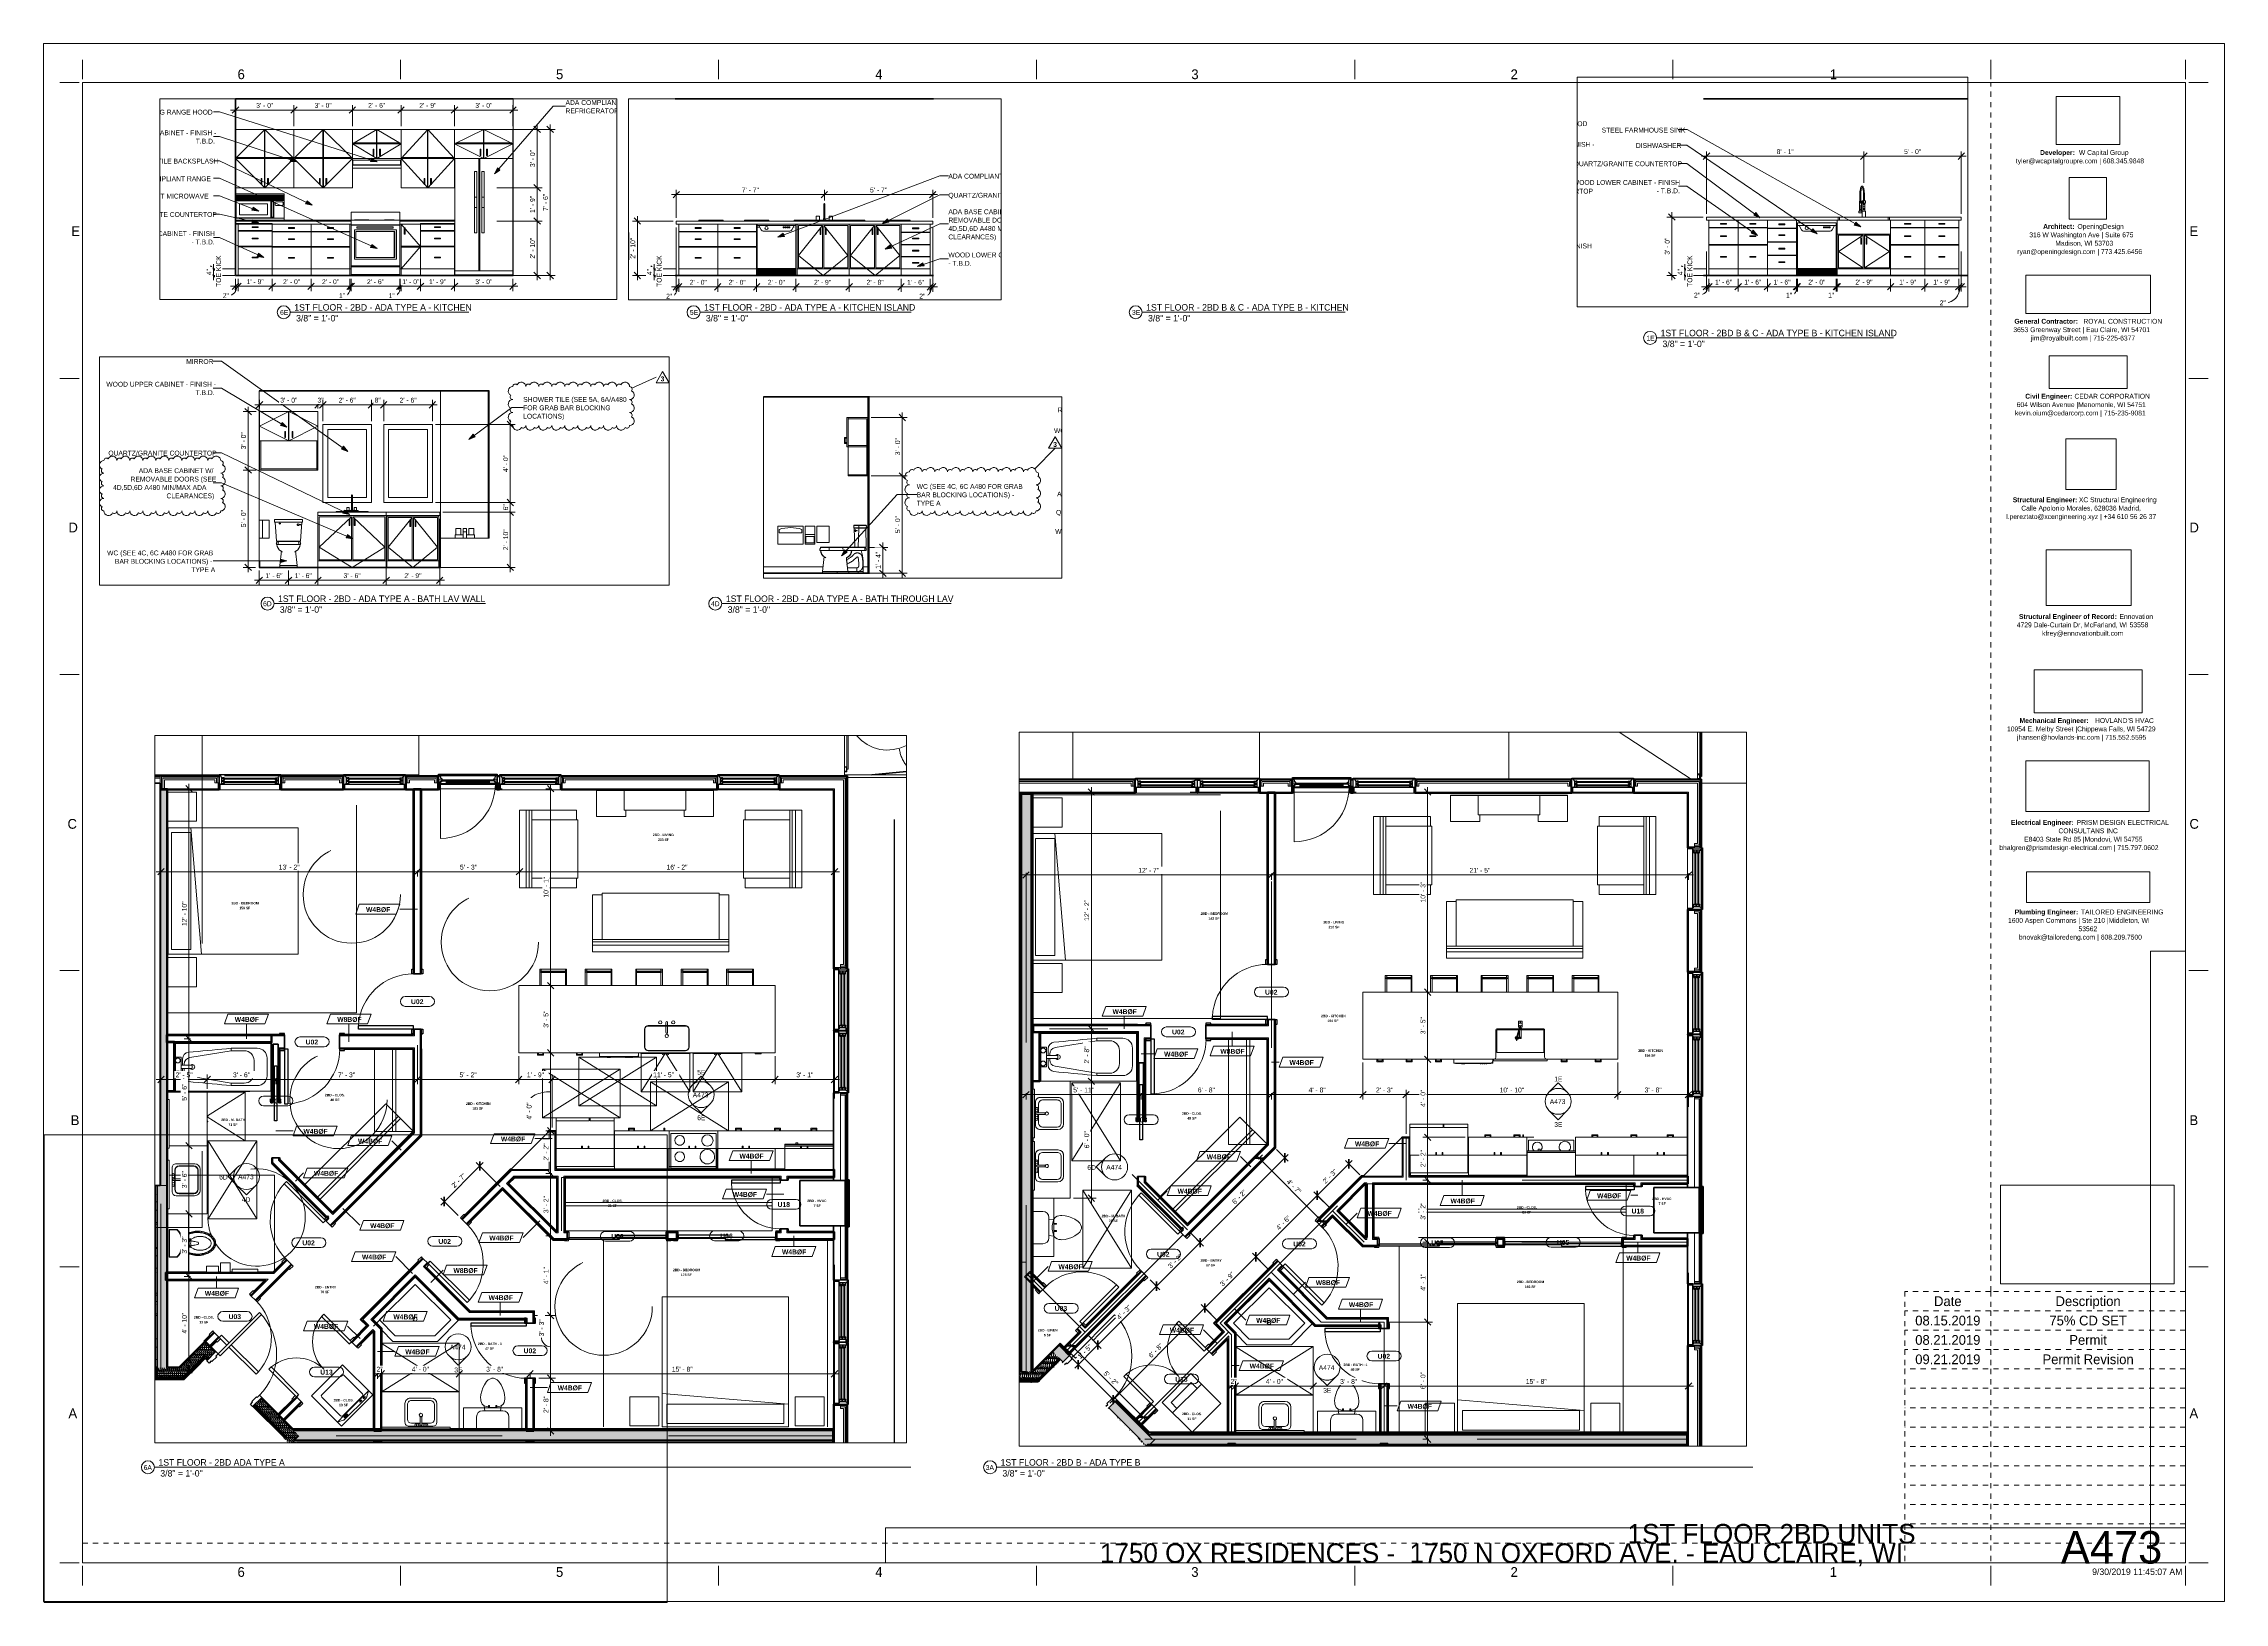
# Paper-space layout 'Layout1' of a CAD drawing. Header units: inches. Extents: x 0 to 42, y 0 to 30.
# The model-space entities are those that its viewports show. They can reach past a viewport. Long polylines and large blocks are cut down to what shows.
import ezdxf

# ---------------------------------------------------------------- set-up
doc = ezdxf.new("R2010")
doc.units = ezdxf.units.IN
doc.header["$MEASUREMENT"] = 0
for name, pattern in [('Aligning Line 1_8_', [0.25, 0.125, -0.125]), ('Center', [1.25, 0.25, -0.1875, 0.625, -0.1875]), ('Dash', [0.25, 0.125, -0.125]), ('Dash 3_32_', [0.1875, 0.09375, -0.09375]), ('Dot 1_32_', [0.03125, 0, -0.03125]), ('Double Dash 3_8_', [1, 0.375, -0.125, 0.125, -0.125, 0.125, -0.125]), ('Hidden', [0.28125, 0.1875, -0.09375])]:
    doc.linetypes.add(name, pattern=pattern)
for name, color, linetype, lineweight in [('0-2', 10, 'Continuous', 5), ('0-3', 250, 'Continuous', 18), ('0-4', 10, 'Double Dash 3_8_', 30), ('0-5', 253, 'Continuous', 9), ('0-6', 130, 'Continuous', 5), ('0-7', 50, 'Continuous', 9), ('A-ANNO-DIMS', 211, 'Continuous', 9), ('A-ANNO-DIMS-32', 211, 'Continuous', 9), ('A-ANNO-NOTE', 131, 'Continuous', 9), ('A-AREA-IDEN', 2, 'Continuous', 9), ('A-DETL', 90, 'Continuous', 9), ('A-DETL-1', 90, 'Dash 3_32_', 18), ('A-DETL-GENF-HDLN-1', 253, 'Dash', 9), ('A-DOOR', 31, 'Continuous', 18), ('A-DOOR-1', 10, 'Continuous', 30), ('A-DOOR-2', 50, 'Continuous', 9), ('A-DOOR-3', 31, 'Continuous', 9), ('A-DOOR-4', 31, 'Continuous', 30), ('A-DOOR-FRAM-1', 50, 'Continuous', 9), ('A-DOOR-FRAM-2', 10, 'Continuous', 30), ('A-DOOR-FRAM-3', 31, 'Continuous', 30), ('A-DOOR-GLAZ-1', 50, 'Continuous', 9), ('A-DOOR-IDEN', 31, 'Continuous', 9), ('A-FLOR-1', 7, 'Continuous', 70), ('A-FLOR-2', 250, 'Continuous', 18), ('A-FLOR-MCUT-1', 250, 'Continuous', 18), ('A-GENM', 5, 'Continuous', 9), ('A-GENM-1', 7, 'Continuous', 70), ('A-GENM-HDLN', 13, 'Dash', 9), ('A-GLAZ-1', 10, 'Continuous', 30), ('A-GLAZ-2', 50, 'Continuous', 9), ('A-GLAZ-CURT-1', 50, 'Continuous', 9), ('A-GLAZ-CURT-2', 7, 'Continuous', 70), ('A-GLAZ-CWMG-1', 50, 'Continuous', 9), ('A-GLAZ-CWMG-2', 7, 'Continuous', 70), ('A-WALL', 113, 'Continuous', 18), ('A-WALL-1', 7, 'Continuous', 70), ('A-WALL-2', 250, 'Continuous', 18), ('A-WALL-3', 113, 'Continuous', 70), ('A-WALL-4', 113, 'Continuous', 9), ('A-WALL-IDEN', 211, 'Continuous', 9), ('A-WALL-PATT-1', 50, 'Continuous', 9), ('A-WALL-PATT-2', 253, 'Continuous', 9), ('A-WALL-PATT-3', 8, 'Continuous', 9), ('C-PROP-LINE-1', 10, 'Double Dash 3_8_', 30), ('C-TOPO-MAJR-1', 90, 'Continuous', 90), ('G-ANNO-REVC', 71, 'Continuous', 20), ('G-ANNO-REVC-IDEN', 71, 'Continuous', 20), ('G-ANNO-REVC-IDEN-1', 71, 'Continuous', 9), ('G-ANNO-SCHD', 231, 'Continuous', 9), ('G-ANNO-SYMB-1', 147, 'Aligning Line 1_8_', 9), ('G-ANNO-SYMB-2', 111, 'Continuous', 9), ('G-ANNO-TEXT', 231, 'Continuous', 9), ('G-ANNO-TTLB', 6, 'Continuous', 9), ('G-ANNO-TTLB-MEDM', 33, 'Continuous', 20), ('I-FURN', 30, 'Continuous', 9), ('I-FURN-HDLN', 30, 'Dash', 9), ('I-WALL', 2, 'Continuous', 18), ('I-WALL-1', 7, 'Continuous', 70), ('I-WALL-2', 2, 'Continuous', 70), ('P-SANR-FIXT', 6, 'Continuous', 9), ('P-SANR-FIXT-1', 6, 'Hidden', 9), ('Q-CASE', 31, 'Continuous', 9), ('Q-CASE-1', 31, 'Center', 9), ('Q-CASE-2', 31, 'Dash', 9), ('Q-CASE-HDLN', 31, 'Dash', 9), ('Q-SPCQ', 91, 'Continuous', 9), ('S-FNDN-1', 250, 'Continuous', 18)]:
    doc.layers.add(name, color=color, linetype=linetype, lineweight=lineweight)
doc.layers.add('G-ANNO-NPLT', color=191, linetype='Continuous', plot=False)
doc.styles.add('Arial_B', font='arialbd.ttf', dxfattribs={"height": 3})
doc.styles.add('Century Gothic', font='ufonts.com_century-gothic.ttf', dxfattribs={"height": 3})
doc.styles.add('Century Gothic_1', font='ufonts.com_century-gothic.ttf', dxfattribs={"height": 0.1875})
doc.styles.add('Century Gothic_2', font='ufonts.com_century-gothic.ttf', dxfattribs={"height": 0.09375})
doc.styles.add('Century Gothic_3', font='ufonts.com_century-gothic.ttf', dxfattribs={"height": 0.125})
doc.styles.add('Century Gothic_4', font='ufonts.com_century-gothic.ttf', dxfattribs={"height": 0.625})
doc.styles.add('Century Gothic_5', font='ufonts.com_century-gothic.ttf', dxfattribs={"height": 0.375})
doc.styles.add('Century Gothic_B', font='GOTHICB.TTF', dxfattribs={"height": 3})
doc.styles.add('Century Gothic_B_1', font='GOTHICB.TTF', dxfattribs={"height": 1.5})
doc.styles.add('Century Gothic_B_2', font='GOTHICB.TTF', dxfattribs={"height": 0.09375})
doc.dimstyles.new('OD_1__HACK', dxfattribs={"dimscale": 12, "dimtxt": 3.132505, "dimasz": 0.333333, "dimexe": 0.25, "dimexo": 0.166667, "dimgap": 0.041667, "dimtad": 1, "dimdec": 0, "dimzin": 3, "dimdsep": 46, "dimlunit": 4, "dimtxsty": 'Century Gothic', "dimblk1": 'OBLIQUE', "dimblk2": 'OBLIQUE', "dimsah": 1, "dimcen": 0.09, "dimdle": 0.25, "dimazin": 0, "dimtfac": 1, "dimtdec": 4, "dimtix": 1, "dimtmove": 0, "dimatfit": 3, "dimfxl": 1, "dimtvp": 1, "dimtfill": 1, "dimfrac": 2, "dimtolj": 1, "dimtzin": 0, "dimarcsym": 2})
doc.dimstyles.new('OD_1__HACK_1', dxfattribs={"dimscale": 12, "dimtxt": 3.132505, "dimasz": 0.333333, "dimexe": 0.25, "dimexo": 0.166667, "dimgap": 0.041667, "dimtad": 1, "dimdec": 0, "dimzin": 3, "dimdsep": 46, "dimlunit": 4, "dimtxsty": 'Century Gothic', "dimblk1": 'OBLIQUE', "dimblk2": 'OBLIQUE', "dimsah": 1, "dimcen": 0.09, "dimdle": 0.25, "dimazin": 0, "dimtfac": 1, "dimtdec": 4, "dimtix": 1, "dimtmove": 1, "dimatfit": 3, "dimfxl": 1, "dimtvp": 1, "dimtfill": 1, "dimfrac": 2, "dimtolj": 1, "dimtzin": 0, "dimarcsym": 2})
doc.dimstyles.new('OD_1__HACK_2', dxfattribs={"dimscale": 12, "dimtxt": 3.132505, "dimasz": 0.333333, "dimexe": 0.25, "dimexo": 0.166667, "dimgap": 0.041667, "dimtad": 1, "dimdec": 0, "dimzin": 3, "dimdsep": 46, "dimlunit": 4, "dimtxsty": 'Century Gothic', "dimblk1": 'OBLIQUE', "dimblk2": 'OBLIQUE', "dimsah": 1, "dimcen": 0.09, "dimdle": 0.25, "dimazin": 0, "dimtfac": 1, "dimtdec": 4, "dimtix": 1, "dimtmove": 0, "dimatfit": 3, "dimfxl": 1, "dimtvp": 1, "dimtfill": 1, "dimfrac": 2, "dimtolj": 1, "dimtzin": 0, "dimarcsym": 2})
doc.dimstyles.new('OD_1__HACK_2_1', dxfattribs={"dimscale": 12, "dimtxt": 3.132505, "dimasz": 0.333333, "dimexe": 0.25, "dimexo": 0.166667, "dimgap": 0.041667, "dimtad": 1, "dimdec": 0, "dimzin": 3, "dimdsep": 46, "dimlunit": 4, "dimtxsty": 'Century Gothic', "dimblk1": 'OBLIQUE', "dimblk2": 'OBLIQUE', "dimsah": 1, "dimcen": 0.09, "dimdle": 0.25, "dimazin": 0, "dimtfac": 1, "dimtdec": 4, "dimtix": 1, "dimtmove": 1, "dimatfit": 3, "dimfxl": 1, "dimtvp": 1, "dimtfill": 1, "dimfrac": 2, "dimtolj": 1, "dimtzin": 0, "dimarcsym": 2})
picture_1 = doc.add_image_def('image1.jpg', size_in_pixel=(1176, 668))
picture_2 = doc.add_image_def('image2.jpg', size_in_pixel=(2440, 1006))
picture_3 = doc.add_image_def('image3.jpg', size_in_pixel=(785, 514))
picture_4 = doc.add_image_def('image4.png', size_in_pixel=(300, 300))
picture_5 = doc.add_image_def('image5.jpg', size_in_pixel=(336, 83))
picture_6 = doc.add_image_def('image6.jpg', size_in_pixel=(278, 110))
picture_7 = doc.add_image_def('image7.jpg', size_in_pixel=(302, 126))
picture_8 = doc.add_image_def('image8.jpg', size_in_pixel=(261, 80))
picture_9 = doc.add_image_def('image9.jpg', size_in_pixel=(344, 261))
picture_10 = doc.add_image_def('image10.jpg', size_in_pixel=(547, 610))
picture_11 = doc.add_image_def('image11.jpg', size_in_pixel=(95, 1663))
picture_12 = doc.add_image_def('image12.jpg', size_in_pixel=(3536, 95))
pattern_1 = [(0, (0, 0), (10.24, 2.56), [0.422, -7.258, 0.422, -7.258, -40.96]), (0, (0, 0), (10.24, 2.56), [-15.36, 0.422, -14.938, 0.422, -7.258, -17.92]), (0, (0, 0), (10.24, 2.56), [-38.4, 0.422, -4.698, 0.422, -12.378]), (120, (3.84, 1.28), (-7.33702503, 7.58810013), [0.422, -7.258, 0.422, -7.258, -40.96]), (120, (3.84, 1.28), (-7.33702503, 7.58810013), [-15.36, 0.422, -14.938, 0.422, -7.258, -17.92]), (120, (3.84, 1.28), (-7.33702503, 7.58810013), [-38.4, 0.422, -4.698, 0.422, -12.378]), (240, (5.12, 6.4), (-2.90297497, -10.14810013), [0.422, -7.258, 0.422, -7.258, -40.96]), (240, (5.12, 6.4), (-2.90297497, -10.14810013), [-15.36, 0.422, -14.938, 0.422, -7.258, -17.92]), (240, (5.12, 6.4), (-2.90297497, -10.14810013), [-38.4, 0.422, -4.698, 0.422, -12.378])]
pattern_2 = [(161.57, (0.16, 0.16), (-1.279773737, -0.000426766), [0, -9.107, 1.011, 0]), (18.43, (-0.16, 0.16), (-1.279773737, 0.000426766), [0, -9.107, 1.011, 0]), (108.43, (0.16, 0.16), (0.639452382, -3.199964008), [3.035, -7.083]), (71.57, (-0.16, 0.16), (0.639452382, 3.199964008), [3.035, -7.083])]
pattern_3 = [(45, (0, 0), (-3.1678384, 3.1678384), []), (45, (0, 4.8), (-3.1678384, 3.1678384), [])]

# ---------------------------------------------------------------- blocks, each defined once
blk = doc.blocks.new('OD Title Block - 30x42 - CDs - one-1998340-1ST FLOOR 2BD UNITS')
at = {"layer": 'G-ANNO-TTLB'}
for p, q in [((-0.01, 30.014), (41.99, 30.014)), ((-0.01, 0.014), (-0.01, 30.014)), ((41.99, 0.014), (41.99, 30.014)), ((-0.01, 0.014), (41.99, 0.014))]:
    blk.add_line(p, q, dxfattribs=at)
at = {"layer": 'G-ANNO-TTLB', "linetype": 'Dot 1_32_', "lineweight": 13}
for p, q in [((37.49, 5.989), (37.49, 29.264)), ((0.74, 1.137), (35.905, 1.137))]:
    blk.add_line(p, q, dxfattribs=at)
at = {"layer": 'G-ANNO-TTLB-MEDM'}
for p, q in [((0.74, 29.326), (0.74, 29.701)), ((6.865, 29.326), (6.865, 29.701)), ((12.99, 29.326), (12.99, 29.701)), ((19.115, 29.326), (19.115, 29.701)), ((25.24, 29.326), (25.24, 29.701)), ((31.365, 29.326), (31.365, 29.701)), ((37.49, 29.326), (37.49, 29.701)), ((41.24, 29.326), (41.24, 29.701)), ((0.677, 29.264), (0.302, 29.264)), ((0.74, 29.264), (41.24, 29.264)), ((0.74, 29.264), (0.74, 0.764)), ((41.24, 29.264), (41.24, 0.764)), ((41.302, 29.264), (41.677, 29.264)), ((0.677, 23.564), (0.302, 23.564)), ((41.302, 23.564), (41.677, 23.564)), ((0.677, 17.864), (0.302, 17.864)), ((41.302, 17.864), (41.677, 17.864)), ((0.677, 12.164), (0.302, 12.164)), ((41.302, 12.164), (41.677, 12.164)), ((0.677, 6.464), (0.302, 6.464)), ((41.302, 6.464), (41.677, 6.464)), ((0.677, 0.764), (0.302, 0.764)), ((0.74, 0.764), (41.24, 0.764)), ((0.74, 0.701), (0.74, 0.326)), ((6.865, 0.701), (6.865, 0.326)), ((12.99, 0.701), (12.99, 0.326)), ((19.115, 0.701), (19.115, 0.326)), ((25.24, 0.701), (25.24, 0.326)), ((31.365, 0.701), (31.365, 0.326)), ((37.49, 0.701), (37.49, 0.326)), ((41.24, 0.701), (41.24, 0.326)), ((41.302, 0.764), (41.677, 0.764))]:
    blk.add_line(p, q, dxfattribs=at)
at = {"layer": 'G-ANNO-TTLB', "attachment_point": 1}
for s, insert, char_height, width, style in [('6', (3.725, 29.517), 0.188, 0.17675, 'Century Gothic_1'), ('5', (9.858, 29.517), 0.188, 0.17675, 'Century Gothic_1'), ('4', (16.007, 29.517), 0.188, 0.17675, 'Century Gothic_1'), ('3', (22.094, 29.517), 0.188, 0.17675, 'Century Gothic_1'), ('2', (28.242, 29.517), 0.188, 0.17675, 'Century Gothic_1'), ('1', (34.391, 29.517), 0.188, 0.17675, 'Century Gothic_1'), ('tyler@wcapitalgroupre.com | 608.345.9848', (37.974, 27.802), 0.09375, 3.36141, 'Century Gothic_2'), ('Developer: ', (38.44, 27.964), 0.09375, 0.90584, 'Century Gothic_B_2'), ('W Capital Group', (39.188, 27.964), 0.09375, 1.32878, 'Century Gothic_2'), ('E', (0.523, 26.497), 0.188, 0.17044, 'Century Gothic_1'), ('Architect: ', (38.499, 26.54), 0.09375, 0.80169, 'Century Gothic_B_2'), ('OpeningDesign', (39.16, 26.54), 0.09375, 1.212, 'Century Gothic_2'), ('E', (41.317, 26.497), 0.188, 0.17044, 'Century Gothic_1'), ('ryan@openingdesign.com | 773.425.6456', (38.002, 26.056), 0.09375, 3.21937, 'Century Gothic_2'), ('316 W Washington Ave | Suite 675', (38.233, 26.379), 0.09375, 2.65756, 'Century Gothic_2'), ('Madison, WI 53703', (38.733, 26.217), 0.09375, 1.44556, 'Century Gothic_2'), ('3653 Greenway Street | Eau Claire, WI 54701', (37.925, 24.552), 0.09375, 3.4845, 'Century Gothic_2'), ('General Contractor: ', (37.946, 24.714), 0.09375, 1.60969, 'Century Gothic_B_2'), ('jim@royalbuilt.com | 715-225-6377', (38.263, 24.391), 0.09375, 2.66387, 'Century Gothic_2'), ('ROYAL CONSTRUCTION', (39.274, 24.714), 0.09375, 1.82116, 'Century Gothic_2'), ('604 Wilson Avenue |Menomonie, WI 54751', (37.99, 23.109), 0.09375, 3.32669, 'Century Gothic_2'), ('Civil Engineer: ', (38.154, 23.271), 0.09375, 1.14888, 'Century Gothic_B_2'), ('CEDAR CORPORATION', (39.102, 23.271), 0.09375, 1.78012, 'Century Gothic_2'), ('kevin.oium@cedarcorp.com | 715-235-9081', (37.956, 22.948), 0.09375, 3.40559, 'Century Gothic_2'), ('Structural Engineer: ', (37.914, 21.277), 0.09375, 1.54341, 'Century Gothic_B_2'), ('Calle Apolonio Morales, 628036 Madrid, ', (38.078, 21.116), 0.09375, 3.15309, 'Century Gothic_2'), ('XC Structural Engineering', (39.188, 21.277), 0.09375, 1.96319, 'Century Gothic_2'), ('D', (0.468, 20.791), 0.188, 0.23672, 'Century Gothic_1'), ('l.pereztato@xcengineering.xyz | +34 610 56 26 37', (37.787, 20.954), 0.09375, 3.81591, 'Century Gothic_2'), ('D', (41.317, 20.791), 0.188, 0.23672, 'Century Gothic_1'), ('Structural Engineer of Record: ', (38.034, 19.03), 0.09375, 2.34509, 'Century Gothic_B_2'), ('Ennovation', (39.969, 19.03), 0.0937, 0.87428, 'Century Gothic_2'), ('4729 Dale-Curtain Dr, McFarland, WI 53558', (37.992, 18.869), 0.09375, 3.32037, 'Century Gothic_2'), ('kfrey@ennovationbuilt.com', (38.479, 18.707), 0.09375, 2.13994, 'Century Gothic_2'), ('10954 E. Melby Street |Chippewa Falls, WI 54729', (37.803, 16.865), 0.09375, 3.77487, 'Century Gothic_2'), ('Mechanical Engineer: ', (38.045, 17.026), 0.09375, 1.76119, 'Century Gothic_B_2'), ("HOVLAND'S HVAC", (39.498, 17.026), 0.09375, 1.42663, 'Century Gothic_2'), ('jhansen@hovlands-inc.com | 715.552.5595', (37.996, 16.704), 0.09375, 3.31091, 'Century Gothic_2'), ('C', (0.45, 15.084), 0.188, 0.25881, 'Century Gothic_1'), ('Electrical Engineer: ', (37.88, 15.064), 0.09375, 1.53394, 'Century Gothic_B_2'), ('E8403 State Rd 85 |Mondovi, WI 54755', (38.133, 14.741), 0.09375, 2.9795, 'Century Gothic_2'), ('CONSULTANS INC', (38.794, 14.903), 0.09375, 1.37613, 'Century Gothic_2'), ('PRISM DESIGN ELECTRICAL ', (39.146, 15.064), 0.09375, 2.09891, 'Century Gothic_2'), ('C', (41.317, 15.084), 0.188, 0.25881, 'Century Gothic_1'), ('bhalgren@prismdesign-electrical.com | 715.797.0602', (37.656, 14.58), 0.09375, 4.13469, 'Century Gothic_2'), ('1600 Aspen Commons | Ste 210 |Middleton, WI ', (37.823, 13.178), 0.09375, 3.77172, 'Century Gothic_2'), ('Plumbing Engineer: ', (37.951, 13.34), 0.09375, 1.54656, 'Century Gothic_B_2'), ('TAILORED ENGINEERING', (39.227, 13.34), 0.09375, 1.87166, 'Century Gothic_2'), ('bnovak@tailoredeng.com | 608.209.7500', (38.034, 12.856), 0.09375, 3.21622, 'Century Gothic_2'), ('53562', (39.18, 13.017), 0.0937, 0.44188, 'Century Gothic_2'), ('B', (0.512, 9.378), 0.188, 0.18306, 'Century Gothic_1'), ('B', (41.317, 9.378), 0.188, 0.18306, 'Century Gothic_1'), ('A', (0.468, 3.734), 0.188, 0.23672, 'Century Gothic_1'), ('A', (41.317, 3.734), 0.188, 0.23672, 'Century Gothic_1'), ('6', (3.724, 0.679), 0.188, 0.17675, 'Century Gothic_1'), ('5', (9.858, 0.679), 0.188, 0.17675, 'Century Gothic_1'), ('4', (16.007, 0.679), 0.188, 0.17675, 'Century Gothic_1'), ('3', (22.093, 0.679), 0.188, 0.17675, 'Century Gothic_1'), ('2', (28.242, 0.679), 0.188, 0.17675, 'Century Gothic_1'), ('1', (34.39, 0.679), 0.188, 0.17675, 'Century Gothic_1')]:
    blk.add_mtext(s, dxfattribs=dict(at, insert=insert, char_height=char_height, width=width, style=style))
at = {"layer": 'G-ANNO-TTLB'}
image = blk.add_image(picture_9, insert=(38.752, 28.068), size_in_units=(1.226, 0.93), dxfattribs=at)
image.dxf.flags = 7
image = blk.add_image(picture_10, insert=(38.999, 26.632), size_in_units=(0.719, 0.802), rotation=0, dxfattribs=at)
image.dxf.flags = 7
image = blk.add_image(picture_8, insert=(38.163, 24.818), size_in_units=(2.404, 0.737), dxfattribs=at)
image.dxf.flags = 7
image = blk.add_image(picture_7, insert=(38.612, 23.375), size_in_units=(1.506, 0.628), dxfattribs=at)
image.dxf.flags = 7
image = blk.add_image(picture_4, insert=(38.938, 21.431), size_in_units=(0.97, 0.97), dxfattribs=at)
image.dxf.flags = 7
image = blk.add_image(picture_3, insert=(38.558, 19.194), size_in_units=(1.638, 1.072), dxfattribs=at)
image.dxf.flags = 7
image = blk.add_image(picture_6, insert=(38.326, 17.131), size_in_units=(2.077, 0.822), dxfattribs=at)
image.dxf.flags = 7
image = blk.add_image(picture_2, insert=(38.167, 15.226), size_in_units=(2.376, 0.98), dxfattribs=at)
image.dxf.flags = 7
image = blk.add_image(picture_5, insert=(38.179, 13.479), size_in_units=(2.372, 0.586), dxfattribs=at)
image.dxf.flags = 7
image = blk.add_image(picture_11, insert=(40.567, 0.764), size_in_units=(0.673, 11.775), dxfattribs=at)
image.dxf.flags = 7
image = blk.add_image(picture_1, insert=(37.679, 6.133), size_in_units=(3.341, 1.898), dxfattribs=at)
image.dxf.flags = 7
image = blk.add_image(picture_12, insert=(16.203, 0.764), size_in_units=(25.037, 0.673), dxfattribs=at)
image.dxf.flags = 7
blk = doc.blocks.new('Viewport - All On-568496-1ST FLOOR 2BD UNITS')
at = {"layer": 'G-ANNO-TTLB'}
for start, end in [(360, 180), (180, 360)]:
    blk.add_arc((-0.125, 0), 0.125, start, end, dxfattribs=at)
blk = doc.blocks.new('CTR - 1st Phase - Shell_rvt-2-1ST FLOOR - 2BD B _ C - ADA TYPE B - KITCHEN ISLAND')
at = {"layer": 'A-FLOR-1'}
for p, q in [((-2307.242, 108.75), (-2144.501, 108.75)), ((-2144.501, 0), (-2307.242, 0))]:
    blk.add_line(p, q, dxfattribs=at)
blk = doc.blocks.new('Dishwasher_15404 - 34_ counter-547918-1ST FLOOR - 2BD B _ C - ADA TYPE B - KITCHEN ISLAND')
at = {"layer": 'Q-SPCQ'}
for p, q in [((-2249.475, 32.5), (-2249.475, 30.791)), ((-2249.475, 32.5), (-2249.278, 32.5)), ((-2249.278, 32.5), (-2226.547, 32.5)), ((-2226.547, 32.5), (-2225.475, 32.5)), ((-2225.475, 30.791), (-2225.475, 32.5)), ((-2249.278, 30.791), (-2249.475, 30.791)), ((-2249.475, 30.791), (-2249.475, 4.331)), ((-2249.475, 30.791), (-2249.278, 30.791)), ((-2248.382, 30.791), (-2249.278, 30.791)), ((-2249.278, 30.791), (-2248.382, 30.791)), ((-2226.568, 30.791), (-2248.382, 30.791)), ((-2248.382, 30.791), (-2246.866, 28.056)), ((-2228.084, 28.056), (-2226.568, 30.791)), ((-2226.547, 30.791), (-2226.568, 30.791)), ((-2226.568, 30.791), (-2225.672, 30.791)), ((-2225.672, 30.791), (-2225.475, 30.791)), ((-2225.475, 4.331), (-2225.475, 30.791)), ((-2232.734, 29.937), (-2233.325, 29.937)), ((-2233.325, 29.937), (-2233.325, 29.347)), ((-2232.734, 29.347), (-2232.734, 29.937)), ((-2231.553, 29.937), (-2232.144, 29.937)), ((-2232.144, 29.937), (-2232.144, 29.347)), ((-2231.553, 29.347), (-2231.553, 29.937)), ((-2230.372, 29.937), (-2230.963, 29.937)), ((-2230.963, 29.937), (-2230.963, 29.347)), ((-2230.372, 29.347), (-2230.372, 29.937)), ((-2229.191, 29.937), (-2229.782, 29.937)), ((-2229.782, 29.937), (-2229.782, 29.347)), ((-2229.191, 29.347), (-2229.191, 29.937)), ((-2233.325, 29.347), (-2232.734, 29.347)), ((-2232.144, 29.347), (-2231.553, 29.347)), ((-2230.963, 29.347), (-2230.372, 29.347)), ((-2229.782, 29.347), (-2229.191, 29.347)), ((-2245.661, 27.346), (-2229.289, 27.346)), ((-2249.278, 4.331), (-2249.475, 4.331)), ((-2249.475, 3.937), (-2249.475, 4.331)), ((-2225.475, 3.937), (-2249.475, 3.937)), ((-2249.475, 3.937), (-2249.475, 0)), ((-2225.672, 4.331), (-2249.278, 4.331)), ((-2247.9, 3.937), (-2227.05, 3.937)), ((-2225.475, 4.331), (-2225.672, 4.331)), ((-2225.475, 3.937), (-2225.475, 4.331)), ((-2225.475, 0), (-2225.475, 3.937)), ((-2249.051, 3.395), (-2249.051, 3.591)), ((-2249.051, 3.591), (-2247.9, 3.591)), ((-2247.9, 3.395), (-2249.051, 3.395)), ((-2247.9, 3.591), (-2227.05, 3.591)), ((-2227.05, 3.395), (-2247.9, 3.395)), ((-2227.05, 3.591), (-2225.899, 3.591)), ((-2225.899, 3.395), (-2227.05, 3.395)), ((-2225.899, 3.591), (-2225.899, 3.395)), ((-2249.051, 3.001), (-2249.051, 3.198)), ((-2249.051, 3.198), (-2247.9, 3.198)), ((-2247.9, 3.001), (-2249.051, 3.001)), ((-2249.051, 2.607), (-2249.051, 2.804)), ((-2249.051, 2.804), (-2247.9, 2.804)), ((-2247.9, 3.198), (-2227.05, 3.198)), ((-2227.05, 3.001), (-2247.9, 3.001)), ((-2247.9, 2.804), (-2227.05, 2.804)), ((-2227.05, 3.198), (-2225.899, 3.198)), ((-2225.899, 3.001), (-2227.05, 3.001)), ((-2227.05, 2.804), (-2225.899, 2.804)), ((-2225.899, 3.198), (-2225.899, 3.001)), ((-2225.899, 2.804), (-2225.899, 2.607)), ((-2247.9, 2.607), (-2249.051, 2.607)), ((-2249.051, 2.214), (-2249.051, 2.41)), ((-2249.051, 2.41), (-2247.9, 2.41)), ((-2227.05, 2.607), (-2247.9, 2.607)), ((-2247.9, 2.41), (-2227.05, 2.41)), ((-2225.899, 2.607), (-2227.05, 2.607)), ((-2227.05, 2.41), (-2225.899, 2.41)), ((-2225.899, 2.41), (-2225.899, 2.214)), ((-2247.9, 2.214), (-2249.051, 2.214)), ((-2249.051, 1.82), (-2249.051, 2.017)), ((-2249.051, 2.017), (-2247.9, 2.017)), ((-2247.9, 1.82), (-2249.051, 1.82)), ((-2227.05, 2.214), (-2247.9, 2.214)), ((-2247.9, 2.017), (-2227.05, 2.017)), ((-2227.05, 1.82), (-2247.9, 1.82)), ((-2225.899, 2.214), (-2227.05, 2.214)), ((-2227.05, 2.017), (-2225.899, 2.017)), ((-2225.899, 1.82), (-2227.05, 1.82)), ((-2225.899, 2.017), (-2225.899, 1.82)), ((-2249.051, 1.426), (-2249.051, 1.623)), ((-2249.051, 1.623), (-2247.9, 1.623)), ((-2247.9, 1.426), (-2249.051, 1.426)), ((-2249.051, 1.032), (-2249.051, 1.229)), ((-2249.051, 1.229), (-2247.9, 1.229)), ((-2247.9, 1.623), (-2227.05, 1.623)), ((-2227.05, 1.426), (-2247.9, 1.426)), ((-2247.9, 1.229), (-2227.05, 1.229)), ((-2227.05, 1.623), (-2225.899, 1.623)), ((-2225.899, 1.426), (-2227.05, 1.426)), ((-2227.05, 1.229), (-2225.899, 1.229)), ((-2225.899, 1.623), (-2225.899, 1.426)), ((-2225.899, 1.229), (-2225.899, 1.032)), ((-2247.9, 1.032), (-2249.051, 1.032)), ((-2249.051, 0.645), (-2249.051, 0.842)), ((-2249.051, 0.842), (-2247.9, 0.842)), ((-2247.9, 0.645), (-2249.051, 0.645)), ((-2227.05, 1.032), (-2247.9, 1.032)), ((-2247.9, 0.842), (-2227.05, 0.842)), ((-2227.05, 0.645), (-2247.9, 0.645)), ((-2225.899, 1.032), (-2227.05, 1.032)), ((-2227.05, 0.842), (-2225.899, 0.842)), ((-2225.899, 0.645), (-2227.05, 0.645)), ((-2225.899, 0.842), (-2225.899, 0.645))]:
    blk.add_line(p, q, dxfattribs=at)
for centre, radius, start, end in [((-2243.667, 29.196), 0.984, 90, 270), ((-2243.667, 29.196), 0.984, 270, 90), ((-2245.661, 28.724), 1.378, 209, 270), ((-2229.289, 28.724), 1.378, 270, 331)]:
    blk.add_arc(centre, radius, start, end, dxfattribs=at)
blk = doc.blocks.new('Vanity Cabinet-Double Door - 33_-2164608-1ST FLOOR - 2BD B _ C - ADA TYPE B - KITCHEN ISLAND')
at = {"layer": 'Q-CASE'}
for p, q in [((-2224.975, 25.5), (-2224.975, 4)), ((-2208.85, 24.75), (-2224.225, 24.75)), ((-2224.225, 24.75), (-2224.225, 4.75)), ((-2208.85, 4.75), (-2208.85, 24.75)), ((-2192.725, 24.75), (-2208.1, 24.75)), ((-2208.1, 24.75), (-2208.1, 4.75)), ((-2192.725, 4.75), (-2192.725, 24.75)), ((-2210.35, 23.25), (-2210.35, 19.25)), ((-2209.85, 23.25), (-2210.35, 23.25)), ((-2209.85, 19.25), (-2209.85, 23.25)), ((-2207.1, 23.25), (-2207.1, 19.25)), ((-2206.6, 23.25), (-2207.1, 23.25)), ((-2206.6, 19.25), (-2206.6, 23.25)), ((-2210.35, 19.25), (-2209.85, 19.25)), ((-2207.1, 19.25), (-2206.6, 19.25)), ((-2224.225, 4.75), (-2208.85, 4.75)), ((-2208.1, 4.75), (-2192.725, 4.75)), ((-2224.975, 4), (-2191.975, 4)), ((-2224.975, 0), (-2224.975, 4))]:
    blk.add_line(p, q, dxfattribs=at)
at = {"layer": 'Q-CASE-HDLN'}
for p, q in [((-2208.85, 24.75), (-2224.225, 14.75)), ((-2208.1, 24.75), (-2192.725, 14.75)), ((-2224.225, 14.75), (-2208.85, 4.75)), ((-2192.725, 14.75), (-2208.1, 4.75))]:
    blk.add_line(p, q, dxfattribs=at)
blk = doc.blocks.new('Base Cabinet 3 Drawer 230 - Base Cabinet 3 Drawer 230 21_-2578998-1ST FLOOR - 2BD B _ C - ADA TYPE B - KITCHEN ISLAND')
at = {"layer": 'Q-CASE'}
for p, q in [((-2170.975, 34), (-2191.975, 34)), ((-2170.975, 29.625), (-2170.975, 34)), ((-2183.35, 32.002), (-2179.6, 32.002)), ((-2183.35, 32.002), (-2183.35, 31.5)), ((-2179.6, 32.002), (-2179.6, 31.5)), ((-2179.6, 31.5), (-2183.35, 31.5)), ((-2191.975, 29.625), (-2170.975, 29.625)), ((-2170.975, 29.375), (-2191.975, 29.375)), ((-2191.225, 29.625), (-2191.225, 29.375)), ((-2171.725, 29.375), (-2171.725, 29.625)), ((-2170.975, 29.625), (-2170.975, 29.375)), ((-2170.975, 19), (-2170.975, 29.375)), ((-2191.975, 25.5), (-2191.975, 19)), ((-2183.35, 24.502), (-2179.6, 24.502)), ((-2183.35, 24.502), (-2183.35, 24)), ((-2179.6, 24.502), (-2179.6, 24)), ((-2179.6, 24), (-2183.35, 24)), ((-2191.975, 19), (-2170.975, 19)), ((-2191.975, 18.625), (-2191.975, 19)), ((-2191.975, 18.625), (-2191.975, 4)), ((-2170.975, 18.625), (-2191.975, 18.625)), ((-2191.225, 19), (-2191.225, 18.625)), ((-2171.725, 18.625), (-2171.725, 19)), ((-2170.975, 19), (-2170.975, 18.625)), ((-2170.975, 4), (-2170.975, 18.625)), ((-2183.35, 11.752), (-2179.6, 11.752)), ((-2183.35, 11.752), (-2183.35, 11.25)), ((-2179.6, 11.25), (-2183.35, 11.25)), ((-2179.6, 11.752), (-2179.6, 11.25)), ((-2191.975, 4), (-2170.975, 4)), ((-2191.975, 4), (-2191.975, 0)), ((-2170.975, 0), (-2170.975, 4))]:
    blk.add_line(p, q, dxfattribs=at)
blk = doc.blocks.new('Base Cabinet 3 Drawer 230 - Base Cabinet 3 Drawer 230 18_-2554959-1ST FLOOR - 2BD B _ C - ADA TYPE B - KITCHEN ISLAND')
at = {"layer": 'Q-CASE'}
for p, q in [((-2267.975, 34), (-2285.975, 34)), ((-2285.975, 34), (-2285.975, 29.625)), ((-2267.975, 29.625), (-2267.975, 34)), ((-2278.85, 32.002), (-2275.1, 32.002)), ((-2278.85, 31.5), (-2278.85, 32.002)), ((-2275.1, 31.5), (-2275.1, 32.002)), ((-2275.1, 31.5), (-2278.85, 31.5)), ((-2285.975, 29.625), (-2267.975, 29.625)), ((-2285.975, 29.375), (-2285.975, 29.625)), ((-2267.975, 29.375), (-2285.975, 29.375)), ((-2285.975, 29.375), (-2285.975, 19)), ((-2285.225, 29.625), (-2285.225, 29.375)), ((-2268.725, 29.375), (-2268.725, 29.625)), ((-2267.975, 19), (-2267.975, 29.375)), ((-2278.85, 24.502), (-2275.1, 24.502)), ((-2278.85, 24), (-2278.85, 24.502)), ((-2275.1, 24), (-2275.1, 24.502)), ((-2275.1, 24), (-2278.85, 24)), ((-2285.975, 19), (-2267.975, 19)), ((-2285.975, 18.625), (-2285.975, 19)), ((-2267.975, 18.625), (-2285.975, 18.625)), ((-2285.975, 18.625), (-2285.975, 4)), ((-2285.225, 19), (-2285.225, 18.625)), ((-2268.725, 18.625), (-2268.725, 19)), ((-2267.975, 4), (-2267.975, 18.625)), ((-2278.85, 11.752), (-2275.1, 11.752)), ((-2278.85, 11.25), (-2278.85, 11.752)), ((-2275.1, 11.25), (-2278.85, 11.25)), ((-2275.1, 11.25), (-2275.1, 11.752)), ((-2285.975, 4), (-2267.975, 4)), ((-2285.975, 4), (-2285.975, 0)), ((-2267.975, 0), (-2267.975, 4))]:
    blk.add_line(p, q, dxfattribs=at)
blk = doc.blocks.new('Base Cabinet 4 Drawer 254 - Base Cabinet 4 Drawer 254 18_-2579089-1ST FLOOR - 2BD B _ C - ADA TYPE B - KITCHEN ISLAND')
at = {"layer": 'Q-CASE'}
for p, q in [((-2267.975, 34), (-2267.975, 29.125)), ((-2249.975, 34), (-2267.975, 34)), ((-2249.975, 29.125), (-2249.975, 34)), ((-2260.85, 31.752), (-2257.1, 31.752)), ((-2260.85, 31.752), (-2260.85, 31.25)), ((-2257.1, 31.752), (-2257.1, 31.25)), ((-2257.1, 31.25), (-2260.85, 31.25)), ((-2267.975, 29.125), (-2249.975, 29.125)), ((-2267.225, 29.125), (-2267.225, 28.875)), ((-2250.725, 28.875), (-2250.725, 29.125)), ((-2249.975, 29.125), (-2249.975, 28.875)), ((-2267.975, 28.875), (-2267.975, 20.792)), ((-2249.975, 28.875), (-2267.975, 28.875)), ((-2249.975, 20.792), (-2249.975, 28.875)), ((-2260.85, 25.085), (-2257.1, 25.085)), ((-2260.85, 25.085), (-2260.85, 24.583)), ((-2257.1, 25.085), (-2257.1, 24.583)), ((-2257.1, 24.583), (-2260.85, 24.583)), ((-2267.975, 20.792), (-2249.975, 20.792)), ((-2267.225, 20.792), (-2267.225, 20.542)), ((-2250.725, 20.542), (-2250.725, 20.792)), ((-2249.975, 20.792), (-2249.975, 20.542)), ((-2267.975, 20.542), (-2267.975, 12.458)), ((-2249.975, 20.542), (-2267.975, 20.542)), ((-2249.975, 12.458), (-2249.975, 20.542)), ((-2260.85, 16.752), (-2257.1, 16.752)), ((-2260.85, 16.752), (-2260.85, 16.25)), ((-2257.1, 16.25), (-2260.85, 16.25)), ((-2257.1, 16.752), (-2257.1, 16.25)), ((-2267.975, 12.458), (-2249.975, 12.458)), ((-2267.225, 12.458), (-2267.225, 12.208)), ((-2250.725, 12.208), (-2250.725, 12.458)), ((-2249.975, 12.458), (-2249.975, 12.208)), ((-2267.975, 12.208), (-2267.975, 4)), ((-2249.975, 12.208), (-2267.975, 12.208)), ((-2249.975, 4), (-2249.975, 12.208)), ((-2260.85, 8.419), (-2257.1, 8.419)), ((-2260.85, 8.419), (-2260.85, 7.917)), ((-2257.1, 8.419), (-2257.1, 7.917)), ((-2257.1, 7.917), (-2260.85, 7.917)), ((-2267.975, 4), (-2249.975, 4)), ((-2267.975, 4), (-2267.975, 0)), ((-2249.975, 0), (-2249.975, 4))]:
    blk.add_line(p, q, dxfattribs=at)
blk = doc.blocks.new('Base Cabinet 3 Drawer 230 - Base Cabinet 3 Drawer 230 21_-V2-1ST FLOOR - 2BD B _ C - ADA TYPE B - KITCHEN ISLAND')
at = {"layer": 'Q-CASE'}
for p, q in [((-2170.975, 34), (-2170.975, 29.625)), ((-2149.975, 34), (-2170.975, 34)), ((-2149.975, 29.625), (-2149.975, 34)), ((-2162.35, 32.002), (-2158.6, 32.002)), ((-2162.35, 32.002), (-2162.35, 31.5)), ((-2158.6, 32.002), (-2158.6, 31.5)), ((-2158.6, 31.5), (-2162.35, 31.5)), ((-2170.975, 29.625), (-2149.975, 29.625)), ((-2170.975, 29.375), (-2170.975, 29.625)), ((-2170.975, 29.375), (-2170.975, 19)), ((-2149.975, 29.375), (-2170.975, 29.375)), ((-2170.225, 29.625), (-2170.225, 29.375)), ((-2150.725, 29.375), (-2150.725, 29.625)), ((-2149.975, 29.625), (-2149.975, 29.375)), ((-2149.975, 19), (-2149.975, 29.375)), ((-2162.35, 24.502), (-2158.6, 24.502)), ((-2162.35, 24.502), (-2162.35, 24)), ((-2158.6, 24.502), (-2158.6, 24)), ((-2158.6, 24), (-2162.35, 24)), ((-2170.975, 19), (-2149.975, 19)), ((-2170.975, 18.625), (-2170.975, 19)), ((-2170.975, 18.625), (-2170.975, 4)), ((-2149.975, 18.625), (-2170.975, 18.625)), ((-2170.225, 19), (-2170.225, 18.625)), ((-2150.725, 18.625), (-2150.725, 19)), ((-2149.975, 19), (-2149.975, 18.625)), ((-2149.975, 4), (-2149.975, 18.625)), ((-2162.35, 11.752), (-2158.6, 11.752)), ((-2162.35, 11.752), (-2162.35, 11.25)), ((-2158.6, 11.25), (-2162.35, 11.25)), ((-2158.6, 11.752), (-2158.6, 11.25)), ((-2170.975, 4), (-2149.975, 4)), ((-2170.975, 4), (-2170.975, 0)), ((-2149.975, 0), (-2149.975, 4))]:
    blk.add_line(p, q, dxfattribs=at)
blk = doc.blocks.new('Base Cabinet 3 Drawer 230 - Base Cabinet 3 Drawer 230 18_-V3-1ST FLOOR - 2BD B _ C - ADA TYPE B - KITCHEN ISLAND')
at = {"layer": 'Q-CASE'}
for p, q in [((-2285.975, 34), (-2303.975, 34)), ((-2303.975, 34), (-2303.975, 29.625)), ((-2285.975, 29.625), (-2285.975, 34)), ((-2296.85, 32.002), (-2293.1, 32.002)), ((-2296.85, 31.5), (-2296.85, 32.002)), ((-2293.1, 31.5), (-2293.1, 32.002)), ((-2293.1, 31.5), (-2296.85, 31.5)), ((-2303.975, 29.625), (-2285.975, 29.625)), ((-2303.975, 29.375), (-2303.975, 29.625)), ((-2285.975, 29.375), (-2303.975, 29.375)), ((-2303.975, 29.375), (-2303.975, 19)), ((-2303.225, 29.625), (-2303.225, 29.375)), ((-2286.725, 29.375), (-2286.725, 29.625)), ((-2285.975, 29.625), (-2285.975, 29.375)), ((-2285.975, 19), (-2285.975, 29.375)), ((-2296.85, 24.502), (-2293.1, 24.502)), ((-2296.85, 24), (-2296.85, 24.502)), ((-2293.1, 24), (-2293.1, 24.502)), ((-2293.1, 24), (-2296.85, 24)), ((-2303.975, 19), (-2285.975, 19)), ((-2303.975, 18.625), (-2303.975, 19)), ((-2285.975, 18.625), (-2303.975, 18.625)), ((-2303.975, 18.625), (-2303.975, 4)), ((-2303.225, 19), (-2303.225, 18.625)), ((-2286.725, 18.625), (-2286.725, 19)), ((-2285.975, 19), (-2285.975, 18.625)), ((-2285.975, 4), (-2285.975, 18.625)), ((-2296.85, 11.752), (-2293.1, 11.752)), ((-2296.85, 11.25), (-2296.85, 11.752)), ((-2293.1, 11.25), (-2296.85, 11.25)), ((-2293.1, 11.25), (-2293.1, 11.752)), ((-2303.975, 4), (-2285.975, 4)), ((-2303.975, 4), (-2303.975, 0)), ((-2285.975, 0), (-2285.975, 4))]:
    blk.add_line(p, q, dxfattribs=at)
blk = doc.blocks.new('kitchen_faucet_14143 - kitchen_faucet_14143-2965259-1ST FLOOR - 2BD B _ C - ADA TYPE B - KITCHEN ISLAND')
at = {"layer": 'P-SANR-FIXT'}
for p, q in [((-2210.922, 50.567), (-2210.922, 45.843)), ((-2210.332, 45.449), (-2210.332, 50.567)), ((-2208.763, 50.567), (-2208.763, 46.039)), ((-2208.172, 46.039), (-2208.172, 50.567)), ((-2209.558, 46.039), (-2209.558, 45.449)), ((-2209.558, 46.039), (-2208.475, 46.039)), ((-2208.475, 46.039), (-2207.392, 46.039)), ((-2207.392, 44.465), (-2207.392, 46.039)), ((-2211.225, 45.843), (-2211.225, 44.661)), ((-2211.225, 45.843), (-2211.067, 45.843)), ((-2211.067, 45.843), (-2210.935, 45.843)), ((-2211.067, 44.661), (-2211.067, 45.843)), ((-2210.935, 44.661), (-2210.935, 45.843)), ((-2210.922, 45.449), (-2210.922, 45.843)), ((-2210.922, 45.843), (-2210.627, 45.843)), ((-2210.518, 45.449), (-2210.922, 45.449)), ((-2210.627, 45.843), (-2210.517, 45.843)), ((-2210.518, 45.843), (-2210.047, 45.843)), ((-2210.518, 45.843), (-2210.518, 44.661)), ((-2210.336, 45.449), (-2210.517, 45.449)), ((-2208.475, 45.449), (-2210.05, 45.449)), ((-2210.044, 44.661), (-2210.044, 45.843)), ((-2210.517, 45.055), (-2210.336, 45.055)), ((-2210.05, 45.055), (-2208.475, 45.055)), ((-2209.558, 45.055), (-2209.558, 44.465)), ((-2211.225, 44.661), (-2211.225, 40.724)), ((-2211.225, 44.661), (-2211.067, 44.661)), ((-2211.067, 44.661), (-2211.225, 44.661)), ((-2211.067, 44.661), (-2210.935, 44.661)), ((-2211.067, 44.553), (-2211.067, 44.661)), ((-2210.935, 44.661), (-2211.067, 44.661)), ((-2210.634, 44.553), (-2211.067, 44.553)), ((-2210.935, 44.661), (-2210.518, 44.661)), ((-2210.935, 44.553), (-2210.935, 44.661)), ((-2210.518, 44.661), (-2210.935, 44.661)), ((-2210.518, 44.553), (-2210.634, 44.553)), ((-2210.518, 44.661), (-2210.047, 44.661)), ((-2210.518, 44.661), (-2210.518, 44.553)), ((-2210.047, 44.661), (-2210.518, 44.661)), ((-2210.044, 40.724), (-2210.044, 44.661)), ((-2208.593, 44.465), (-2209.558, 44.465)), ((-2209.065, 44.465), (-2209.065, 43.248)), ((-2208.593, 44.661), (-2208.593, 43.674)), ((-2208.593, 44.661), (-2208.475, 44.661)), ((-2208.475, 44.661), (-2208.357, 44.661)), ((-2208.357, 43.674), (-2208.357, 44.661)), ((-2207.392, 44.465), (-2208.356, 44.465)), ((-2207.884, 43.248), (-2207.884, 44.465)), ((-2210.873, 43.195), (-2210.873, 39.423)), ((-2210.676, 39.423), (-2210.676, 43.195)), ((-2209.065, 43.248), (-2209.065, 41.107)), ((-2207.884, 41.107), (-2207.884, 43.248)), ((-2209.065, 41.107), (-2209.065, 39.543)), ((-2208.967, 41.107), (-2208.967, 40.75)), ((-2207.983, 40.75), (-2207.983, 41.107)), ((-2207.884, 39.543), (-2207.884, 41.107)), ((-2211.264, 40.724), (-2211.264, 39.543)), ((-2211.264, 40.724), (-2210.872, 40.724)), ((-2210.68, 40.724), (-2210.634, 40.724)), ((-2210.634, 40.724), (-2210.004, 40.724)), ((-2210.004, 39.543), (-2210.004, 40.724)), ((-2211.619, 39.543), (-2211.619, 38.559)), ((-2211.619, 39.543), (-2210.634, 39.543)), ((-2210.634, 39.543), (-2209.65, 39.543)), ((-2209.65, 38.559), (-2209.65, 39.543)), ((-2209.558, 39.543), (-2209.558, 36)), ((-2209.558, 39.543), (-2208.475, 39.543)), ((-2208.475, 39.543), (-2207.392, 39.543)), ((-2207.392, 36), (-2207.392, 39.543)), ((-2210.634, 38.559), (-2211.619, 38.559)), ((-2209.65, 38.559), (-2210.634, 38.559))]:
    blk.add_line(p, q, dxfattribs=at)
at = {"layer": 'P-SANR-FIXT', "flags": 128}
for points in [[(-2210.922, 50.567), (-2210.891, 51.567), (-2210.798, 52.514), (-2210.655, 53.323), (-2210.48, 53.955), (-2210.288, 54.408), (-2210.093, 54.706), (-2209.893, 54.887), (-2209.691, 54.978), (-2209.514, 54.995), (-2209.361, 54.966)], [(-2209.361, 54.966), (-2209.187, 54.877), (-2208.878, 54.534), (-2208.574, 53.83), (-2208.422, 53.243), (-2208.294, 52.496), (-2208.206, 51.608), (-2208.172, 50.567)], [(-2210.332, 50.567), (-2210.3, 51.548), (-2210.208, 52.471), (-2210.067, 53.247), (-2209.899, 53.824), (-2209.731, 54.195), (-2209.597, 54.371), (-2209.546, 54.406)], [(-2209.547, 54.405), (-2209.466, 54.339), (-2209.324, 54.125), (-2209.173, 53.763), (-2209.025, 53.235), (-2208.896, 52.538), (-2208.804, 51.687), (-2208.763, 50.567)]]:
    blk.add_lwpolyline(points, dxfattribs=at)
at = {"layer": 'P-SANR-FIXT'}
for centre, radius, start, end in [((-2208.475, 43.119), 0.571, 0, 180), ((-2208.475, 43.099), 0.591, 120, 180), ((-2208.475, 43.099), 0.591, 360, 60), ((-2208.475, 43.099), 0.591, 180, 360), ((-2208.475, 43.119), 0.571, 180, 0)]:
    blk.add_arc(centre, radius, start, end, dxfattribs=at)
for centre, major_axis, ratio, start_param, end_param in [((-2210.774, 43.195), (0.0984, 0), 0.173648, 1.570796, 4.712389), ((-2210.774, 43.195), (0.0984, 0), 0.173648, 4.712389, 7.853982), ((-2208.475, 43.248), (-0.591, 0), 0.422618, 5.829796, 6.283185), ((-2208.475, 43.248), (0.591, 0), 0.422618, 0, 0.453389), ((-2208.475, 41.107), (0.591, 0), 0.422618, 1.570796, 3.719048), ((-2208.475, 40.75), (0.492, 0), 0.422618, 1.570796, 4.712389), ((-2208.475, 41.107), (-0.492, 0), 0.422618, 4.712389, 6.283185), ((-2208.475, 41.107), (0.591, 0), 0.422618, 5.70573, 7.853982), ((-2208.475, 41.107), (0.492, 0), 0.422618, 0, 1.570796), ((-2208.475, 40.75), (-0.492, 0), 0.422618, 1.570796, 4.712389)]:
    blk.add_ellipse(centre, major_axis=major_axis, ratio=ratio, start_param=start_param, end_param=end_param, dxfattribs=at)
blk = doc.blocks.new('Window-Double_Hung-Andersen-400_Series-Tilt_Wash - DOUBLE HUNG - COTTAGE - 1ST FLOOR-2889518-1ST FLOOR - 2BD ADA TYPE A')
at = {"layer": 'A-GLAZ-1'}
for p, q in [((19.012, 4.937), (-19.012, 4.937)), ((-19.012, 4.937), (-19.012, -0.938)), ((-18.199, 4.937), (-18.199, 4.125)), ((18.199, 4.937), (18.199, 4.125)), ((19.012, -0.938), (19.012, 4.937)), ((-18.199, 4.125), (-17.925, 4.125)), ((-17.925, 4.125), (-17.605, 3.312)), ((17.925, 4.125), (17.605, 3.312)), ((18.199, 4.125), (17.925, 4.125)), ((-19.012, 3.562), (-20.512, 3.562)), ((19.012, 3.562), (20.512, 3.562)), ((-17.605, 3.312), (-17.137, 3.312)), ((-17.418, 2.875), (-16.574, 2.875)), ((-17.418, 2.875), (-17.418, -0.438)), ((-17.137, 3.312), (-17.137, 2.875)), ((-15.855, 3.094), (-16.574, 3.094)), ((-16.574, 2.75), (-16.574, 3.094)), ((-15.855, 3.094), (-15.702, 2.75)), ((15.855, 3.094), (15.702, 2.75)), ((15.855, 3.094), (16.574, 3.094)), ((16.574, 2.75), (16.574, 3.094)), ((17.418, 2.875), (16.574, 2.875)), ((17.137, 3.312), (17.137, 2.875)), ((17.605, 3.312), (17.137, 3.312)), ((17.418, 2.875), (17.418, -0.438)), ((-15.702, 2.75), (-16.574, 2.75)), ((-16.293, 2.75), (-16.293, 2.125)), ((15.702, 2.75), (16.574, 2.75)), ((16.293, 2.75), (16.293, 2.125)), ((-15.699, 2.125), (-16.293, 2.125)), ((-15.855, 1.5), (-15.699, 2.125)), ((15.699, 2.125), (16.293, 2.125)), ((15.855, 1.5), (15.699, 2.125)), ((-17.418, 1.5), (-15.855, 1.5)), ((-15.855, 1.156), (-16.574, 1.156)), ((-16.574, 0.812), (-16.574, 1.156)), ((-15.855, 1.156), (-15.702, 0.812)), ((15.855, 1.156), (15.702, 0.812)), ((17.418, 1.5), (15.855, 1.5)), ((15.855, 1.156), (16.574, 1.156)), ((16.574, 0.812), (16.574, 1.156)), ((-17.418, 0.937), (-16.574, 0.937)), ((-15.702, 0.812), (-16.574, 0.812)), ((-16.293, 0.812), (-16.293, 0.187)), ((15.702, 0.812), (16.574, 0.812)), ((16.293, 0.812), (16.293, 0.187)), ((17.418, 0.937), (16.574, 0.937)), ((-15.699, 0.187), (-16.293, 0.187)), ((-15.855, -0.438), (-15.699, 0.187)), ((15.699, 0.187), (16.293, 0.187)), ((15.855, -0.438), (15.699, 0.187)), ((-17.668, -0.657), (-17.668, -0.438)), ((-17.668, -0.438), (-15.855, -0.438)), ((17.668, -0.438), (15.855, -0.438)), ((17.668, -0.657), (17.668, -0.438)), ((-19.012, -0.938), (19.012, -0.938)), ((-17.668, -0.657), (-18.002, -0.938)), ((17.668, -0.657), (18.002, -0.938))]:
    blk.add_line(p, q, dxfattribs=at)
at = {"layer": 'A-GLAZ-2'}
for p, q in [((-16.293, 2.625), (-15.699, 2.625)), ((-16.293, 2.25), (-15.699, 2.25)), ((-15.824, 2.625), (-15.824, 2.25)), ((-15.699, 2.75), (15.699, 2.75)), ((-15.699, 2.625), (15.699, 2.625)), ((-15.699, 2.25), (15.699, 2.25)), ((16.293, 2.625), (15.699, 2.625)), ((16.293, 2.25), (15.699, 2.25)), ((15.824, 2.625), (15.824, 2.25)), ((-15.699, 2.125), (15.699, 2.125)), ((-16.293, 0.687), (-15.699, 0.687)), ((-15.824, 0.687), (-15.824, 0.312)), ((-15.699, 0.812), (15.699, 0.812)), ((-15.699, 0.687), (15.699, 0.687)), ((16.293, 0.687), (15.699, 0.687)), ((15.824, 0.687), (15.824, 0.312)), ((-16.293, 0.312), (-15.699, 0.312)), ((-15.699, 0.312), (15.699, 0.312)), ((-15.699, 0.187), (15.699, 0.187)), ((16.293, 0.312), (15.699, 0.312)), ((18.949, -0.938), (-18.949, -0.938)), ((-18.949, -0.938), (-18.949, -4.313)), ((-18.324, -0.938), (-18.324, -4.313)), ((18.324, -0.938), (18.324, -4.313)), ((18.949, -4.313), (18.949, -0.938)), ((-18.949, -4.313), (18.949, -4.313))]:
    blk.add_line(p, q, dxfattribs=at)
blk = doc.blocks.new('Door-Inswing-Andersen-400_Series-Single - 3_ 0-1_8_ x 7_ 11 1_2_ - 1ST FLOOR-2896445-1ST FLOOR - 2BD ADA TYPE A')
at = {"layer": 'A-DOOR-1'}
for p, q in [((-16.875, -0.531), (-16.875, 0.531)), ((-16.875, 0.531), (-12.437, 0.531)), ((-13.187, 0.531), (-13.187, -0.781)), ((-13.187, 0.531), (-13.187, 0.469)), ((-13.187, 0.469), (-12.674, 0.469)), ((-12.674, 0.469), (-12.468, 0.217)), ((-12.468, 0.217), (-12.437, 0.031)), ((12.437, 0.531), (-12.437, 0.531)), ((-12.437, 0.031), (-12.437, -0.031)), ((16.875, 0.531), (12.437, 0.531)), ((12.468, 0.217), (12.437, 0.031)), ((12.437, 0.031), (12.437, -0.031)), ((12.674, 0.469), (12.468, 0.217)), ((13.187, 0.469), (12.674, 0.469)), ((13.187, 0.531), (13.187, -0.781)), ((13.187, 0.531), (13.187, 0.469)), ((16.875, -0.531), (16.875, 0.531)), ((-16.259, -0.542), (-16.875, -0.531)), ((-16.259, -1.187), (-16.259, -0.542)), ((-12.437, -0.031), (-13.187, -0.031)), ((12.437, -0.031), (13.187, -0.031)), ((16.259, -0.542), (16.875, -0.531)), ((16.259, -1.187), (16.259, -0.542)), ((-13.187, -0.781), (-12.437, -0.781)), ((-12.437, -0.875), (-12.468, -1.187)), ((-12.437, -0.781), (-12.437, -0.875)), ((12.437, -0.781), (12.437, -0.875)), ((13.187, -0.781), (12.437, -0.781)), ((12.437, -0.875), (12.468, -1.187)), ((-16.259, -1.187), (-12.437, -1.187)), ((12.437, -1.188), (-12.437, -1.188)), ((16.259, -1.187), (12.437, -1.187))]:
    blk.add_line(p, q, dxfattribs=at)
at = {"layer": 'A-DOOR-2'}
blk.add_line((16.875, 0.531), (16.875, 34.281), dxfattribs=at)
blk.add_arc((16.875, 0.531), 33.75, 90, 180, dxfattribs=at)
at = {"layer": 'A-DOOR-FRAM-1'}
for p, q in [((-17.938, 4.312), (-17.313, 4.312)), ((-17.938, 1), (-17.938, 4.312)), ((-17.313, 4.312), (-17.313, 1)), ((17.312, 4.312), (17.937, 4.312)), ((17.312, 1), (17.312, 4.312)), ((17.937, 4.312), (17.937, 1)), ((-17.313, 1), (-17.938, 1)), ((17.937, 1), (17.312, 1))]:
    blk.add_line(p, q, dxfattribs=at)
at = {"layer": 'A-DOOR-FRAM-2'}
for p, q in [((-18.062, -4.875), (-18.062, 1)), ((-17.687, 1), (-18.062, 1)), ((-18.062, 1), (-17.031, 1)), ((-18.062, 1), (-17.938, 1)), ((-17.313, 1), (17.312, 1)), ((-17.031, 1), (-17.031, -0.782)), ((17.031, 1), (17.031, -0.782)), ((18.062, 1), (17.031, 1)), ((17.937, 1), (18.062, 1)), ((18.062, -4.875), (18.062, 1)), ((-17.031, -0.782), (-16.453, -0.782)), ((-16.453, -0.782), (-16.453, -1.219)), ((16.453, -0.782), (16.453, -1.219)), ((17.031, -0.782), (16.453, -0.782)), ((-16.453, -1.219), (-16, -1.219)), ((-16, -1.219), (-16, -2.356)), ((16.453, -1.219), (16, -1.219)), ((16, -1.219), (16, -2.356)), ((-16, -2.356), (-16.688, -2.512)), ((-16.688, -2.512), (-16.688, -3.513)), ((16, -2.356), (16.687, -2.512)), ((16.687, -2.512), (16.687, -3.513)), ((-19.688, -3.563), (-18.062, -3.563)), ((-16.688, -3.513), (-17.031, -3.753)), ((-17.031, -3.753), (-17.031, -4.875)), ((16.687, -3.513), (17.031, -3.753)), ((17.031, -3.753), (17.031, -4.875)), ((19.687, -3.563), (18.062, -3.563)), ((-18.062, -5.219), (-18.062, -4.313)), ((18.062, -4.313), (18.062, -5.219)), ((-18.062, -4.875), (-17.031, -4.875)), ((18.062, -4.875), (17.031, -4.875)), ((18.062, -5.219), (-18.062, -5.219))]:
    blk.add_line(p, q, dxfattribs=at)
at = {"layer": 'A-DOOR-GLAZ-1'}
for p, q in [((-13.187, -0.188), (-12.437, -0.188)), ((-12.977, -0.625), (-12.977, -0.188)), ((12.437, -0.031), (-12.437, -0.031)), ((12.437, -0.188), (-12.437, -0.188)), ((13.187, -0.188), (12.437, -0.188)), ((12.977, -0.625), (12.977, -0.188)), ((-12.437, -0.625), (-13.187, -0.625)), ((12.437, -0.625), (-12.437, -0.625)), ((12.437, -0.781), (-12.437, -0.781)), ((12.437, -0.625), (13.187, -0.625))]:
    blk.add_line(p, q, dxfattribs=at)
blk = doc.blocks.new('Window-Double_Hung-Andersen-400_Series-Tilt_Wash - DOUBLE HUNG - COTTAGE - 1ST FLOOR-2889437-1ST FLOOR - 2BD ADA TYPE A')
at = {"layer": 'A-GLAZ-1'}
for p, q in [((-19.012, 0.937), (19.012, 0.937)), ((-19.012, -4.937), (-19.012, 0.937)), ((-17.668, 0.657), (-18.002, 0.937)), ((-17.668, 0.657), (-17.668, 0.437)), ((17.668, 0.657), (18.002, 0.937)), ((17.668, 0.657), (17.668, 0.437)), ((19.012, 0.937), (19.012, -4.937)), ((-17.668, 0.437), (-15.855, 0.437)), ((-17.418, -2.875), (-17.418, 0.437)), ((-15.855, 0.437), (-15.699, -0.188)), ((15.855, 0.437), (15.699, -0.188)), ((17.668, 0.437), (15.855, 0.437)), ((17.418, -2.875), (17.418, 0.437)), ((-16.293, -0.813), (-16.293, -0.188)), ((-15.699, -0.188), (-16.293, -0.188)), ((15.699, -0.188), (16.293, -0.188)), ((16.293, -0.813), (16.293, -0.188)), ((-17.418, -0.937), (-16.574, -0.937)), ((-16.574, -0.813), (-16.574, -1.156)), ((-15.702, -0.813), (-16.574, -0.813)), ((-15.855, -1.156), (-15.702, -0.813)), ((15.855, -1.156), (15.702, -0.813)), ((15.702, -0.813), (16.574, -0.813)), ((16.574, -0.813), (16.574, -1.156)), ((17.418, -0.937), (16.574, -0.937)), ((-17.418, -1.5), (-15.855, -1.5)), ((-15.855, -1.156), (-16.574, -1.156)), ((-15.855, -1.5), (-15.699, -2.125)), ((15.855, -1.5), (15.699, -2.125)), ((15.855, -1.156), (16.574, -1.156)), ((17.418, -1.5), (15.855, -1.5)), ((-16.293, -2.75), (-16.293, -2.125)), ((-15.699, -2.125), (-16.293, -2.125)), ((15.699, -2.125), (16.293, -2.125)), ((16.293, -2.75), (16.293, -2.125)), ((-16.574, -2.75), (-16.574, -3.094)), ((-15.702, -2.75), (-16.574, -2.75)), ((-15.855, -3.094), (-15.702, -2.75)), ((15.855, -3.094), (15.702, -2.75)), ((15.702, -2.75), (16.574, -2.75)), ((16.574, -2.75), (16.574, -3.094)), ((-17.925, -4.125), (-17.605, -3.313)), ((-17.605, -3.313), (-17.137, -3.313)), ((-17.418, -2.875), (-16.574, -2.875)), ((-17.137, -3.313), (-17.137, -2.875)), ((-15.855, -3.094), (-16.574, -3.094)), ((15.855, -3.094), (16.574, -3.094)), ((17.418, -2.875), (16.574, -2.875)), ((17.137, -3.313), (17.137, -2.875)), ((17.605, -3.313), (17.137, -3.313)), ((17.925, -4.125), (17.605, -3.313)), ((-19.012, -3.563), (-20.512, -3.563)), ((19.012, -3.563), (20.512, -3.563)), ((-18.199, -4.125), (-17.925, -4.125)), ((-18.199, -4.937), (-18.199, -4.125)), ((18.199, -4.125), (17.925, -4.125)), ((18.199, -4.937), (18.199, -4.125)), ((19.012, -4.937), (-19.012, -4.937))]:
    blk.add_line(p, q, dxfattribs=at)
at = {"layer": 'A-GLAZ-2'}
for p, q in [((-18.949, 4.312), (18.949, 4.312)), ((-18.949, 0.937), (-18.949, 4.312)), ((-18.324, 0.937), (-18.324, 4.312)), ((18.324, 0.937), (18.324, 4.312)), ((18.949, 4.312), (18.949, 0.937)), ((18.949, 0.937), (-18.949, 0.937)), ((-16.293, -0.313), (-15.699, -0.313)), ((-15.824, -0.688), (-15.824, -0.313)), ((-15.699, -0.188), (15.699, -0.188)), ((-15.699, -0.313), (15.699, -0.313)), ((16.293, -0.313), (15.699, -0.313)), ((15.824, -0.688), (15.824, -0.313)), ((-16.293, -0.688), (-15.699, -0.688)), ((-15.699, -0.688), (15.699, -0.688)), ((-15.699, -0.813), (15.699, -0.813)), ((16.293, -0.688), (15.699, -0.688)), ((-15.699, -2.125), (15.699, -2.125)), ((-16.293, -2.25), (-15.699, -2.25)), ((-16.293, -2.625), (-15.699, -2.625)), ((-15.824, -2.625), (-15.824, -2.25)), ((-15.699, -2.25), (15.699, -2.25)), ((-15.699, -2.625), (15.699, -2.625)), ((-15.699, -2.75), (15.699, -2.75)), ((16.293, -2.25), (15.699, -2.25)), ((16.293, -2.625), (15.699, -2.625)), ((15.824, -2.625), (15.824, -2.25))]:
    blk.add_line(p, q, dxfattribs=at)
blk = doc.blocks.new('V-Series_EWC4_SPVU_RFA_2015 - 1ST FLOOR-2484708-1ST FLOOR - 2BD ADA TYPE A')
at = {"layer": 'A-GENM-1'}
for p, q in [((-2095.824, 11840.752), (-2096.824, 11840.752)), ((-2096.824, 11840.752), (-2096.824, 11840.189)), ((-2095.824, 11840.189), (-2095.824, 11840.752)), ((-2096.824, 11840.189), (-2126.261, 11840.189)), ((-2126.261, 11840.189), (-2126.261, 11812.314)), ((-2095.824, 11840.189), (-2096.824, 11840.189)), ((-2096.824, 11840.189), (-2096.824, 11812.314)), ((-2096.824, 11840.189), (-2095.824, 11840.189)), ((-2096.824, 11839.752), (-2096.824, 11840.189)), ((-2095.824, 11812.314), (-2095.824, 11840.189)), ((-2097.824, 11836.955), (-2097.824, 11839.752)), ((-2097.824, 11839.752), (-2096.824, 11839.752)), ((-2096.824, 11836.955), (-2097.824, 11836.955)), ((-2096.824, 11836.455), (-2096.824, 11836.955)), ((-2097.824, 11833.471), (-2097.824, 11836.455)), ((-2097.824, 11836.455), (-2096.824, 11836.455)), ((-2096.824, 11833.471), (-2097.824, 11833.471)), ((-2096.824, 11832.971), (-2096.824, 11833.471)), ((-2097.824, 11829.986), (-2097.824, 11832.971)), ((-2097.824, 11832.971), (-2096.824, 11832.971)), ((-2096.824, 11829.986), (-2097.824, 11829.986)), ((-2097.824, 11826.502), (-2097.824, 11829.486)), ((-2097.824, 11829.486), (-2096.824, 11829.486)), ((-2096.824, 11829.486), (-2096.824, 11829.986)), ((-2096.824, 11826.502), (-2097.824, 11826.502)), ((-2096.824, 11826.002), (-2096.824, 11826.502)), ((-2097.824, 11823.018), (-2097.824, 11826.002)), ((-2097.824, 11826.002), (-2096.824, 11826.002)), ((-2096.824, 11823.018), (-2097.824, 11823.018)), ((-2096.824, 11822.518), (-2096.824, 11823.018)), ((-2097.824, 11819.533), (-2097.824, 11822.518)), ((-2097.824, 11822.518), (-2096.824, 11822.518)), ((-2096.824, 11819.533), (-2097.824, 11819.533)), ((-2096.824, 11819.033), (-2096.824, 11819.533)), ((-2097.824, 11816.049), (-2097.824, 11819.033)), ((-2097.824, 11819.033), (-2096.824, 11819.033)), ((-2096.824, 11816.049), (-2097.824, 11816.049)), ((-2096.824, 11815.549), (-2096.824, 11816.049)), ((-2097.824, 11812.752), (-2097.824, 11815.549)), ((-2097.824, 11815.549), (-2096.824, 11815.549)), ((-2096.824, 11812.752), (-2097.824, 11812.752)), ((-2096.824, 11812.314), (-2096.824, 11812.752)), ((-2126.261, 11812.314), (-2096.824, 11812.314)), ((-2096.824, 11812.314), (-2095.824, 11812.314)), ((-2095.824, 11812.314), (-2096.824, 11812.314)), ((-2096.824, 11812.314), (-2096.824, 11811.752)), ((-2095.824, 11811.752), (-2095.824, 11812.314)), ((-2096.824, 11811.752), (-2095.824, 11811.752))]:
    blk.add_line(p, q, dxfattribs=at)
blk = doc.blocks.new('Rectangular Mullion - RAILING POST-2680134-1ST FLOOR - 2BD ADA TYPE A')
at = {"layer": 'A-GLAZ-CWMG-1'}
for p, q in [((-3, -1.5), (-3, 0)), ((0, 0), (0, -1.5)), ((-2.79, -0.212), (-2.725, -1.184)), ((-0.275, -1.184), (-0.21, -0.212)), ((0, -1.5), (-3, -1.5)), ((-2.725, -1.184), (-0.275, -1.184))]:
    blk.add_line(p, q, dxfattribs=at)
for centre, start, end in [((-3, -0.21), 359.472, 90), ((0, -0.21), 90, 180.528)]:
    blk.add_arc(centre, 0.21, start, end, dxfattribs=at)
blk = doc.blocks.new('Horizontal_Siding - Horizontal_Siding-2852019-1ST FLOOR - 2BD ADA TYPE A')
at = {"layer": 'A-GLAZ-CURT-1'}
for p, q in [((-5.584, 2.25), (15.125, 2.25)), ((15.125, 2.25), (15.125, 1.5)), ((13.625, 1.5), (-5.584, 1.5))]:
    blk.add_line(p, q, dxfattribs=at)
blk = doc.blocks.new('Family - ___-2835860-1ST FLOOR - 2BD ADA TYPE A')
at = {"layer": 'C-PROP-LINE-1'}
blk.add_line((-2067.924, 11678.739), (-2067.924, 12114.398), dxfattribs=at)
blk = doc.blocks.new('Family - ___-2835903-1ST FLOOR - 2BD ADA TYPE A')
at = {"layer": 'C-PROP-LINE-1'}
for p, q in [((-2096.824, 12089.689), (-2523.699, 12089.689)), ((-2096.824, 11678.739), (-2096.824, 12089.689))]:
    blk.add_line(p, q, dxfattribs=at)
blk = doc.blocks.new('Family - ___-2835932-1ST FLOOR - 2BD ADA TYPE A')
at = {"layer": 'C-PROP-LINE-1'}
blk.add_line((-2067.924, 11678.739), (-2067.924, 12114.398), dxfattribs=at)
blk = doc.blocks.new('CTR - 1st Phase - Shell_rvt-3-1ST FLOOR - 2BD ADA TYPE A')
at = {"layer": 'A-FLOR-2'}
for p, q in [((-2360.949, 12114.398), (-2360.949, 12089.689)), ((-2098.699, 12089.689), (-2098.699, 12114.398)), ((-2096.824, 12088.689), (-2060.522, 12088.689)), ((-2312.661, 12087.189), (-2348.786, 12087.189))]:
    blk.add_line(p, q, dxfattribs=at)
at = {"layer": 'A-WALL-1'}
for p, q in [((-2520.324, 12089.689), (-2523.699, 12089.689)), ((-2484.135, 12089.689), (-2520.324, 12089.689)), ((-2407.335, 12089.689), (-2446.112, 12089.689)), ((-2348.786, 12089.689), (-2369.312, 12089.689)), ((-2348.786, 12081.064), (-2348.786, 12089.689)), ((-2311.335, 12089.689), (-2312.661, 12089.689)), ((-2312.661, 12089.689), (-2312.661, 12081.064)), ((-2176.935, 12089.689), (-2273.312, 12089.689)), ((-2105.449, 12089.689), (-2138.912, 12089.689)), ((-2097.574, 12089.689), (-2105.449, 12089.689)), ((-2096.824, 12089.689), (-2097.574, 12089.689)), ((-2096.824, 11970.801), (-2096.824, 12089.689)), ((-2523.699, 12085.189), (-2520.324, 12085.189)), ((-2520.324, 12085.189), (-2520.324, 12081.689)), ((-2484.135, 12081.064), (-2484.135, 12084.439)), ((-2446.112, 12084.439), (-2446.112, 12081.064)), ((-2407.335, 12081.064), (-2407.335, 12084.439)), ((-2369.312, 12084.439), (-2369.312, 12081.064)), ((-2311.335, 12081.064), (-2311.335, 12084.439)), ((-2273.312, 12084.439), (-2273.312, 12081.064)), ((-2176.935, 12081.064), (-2176.935, 12084.439)), ((-2138.912, 12084.439), (-2138.912, 12081.064)), ((-2520.324, 12081.689), (-2520.324, 12081.064)), ((-2520.324, 12081.064), (-2484.135, 12081.064)), ((-2446.112, 12081.064), (-2407.335, 12081.064)), ((-2369.312, 12081.064), (-2348.786, 12081.064)), ((-2312.661, 12081.064), (-2311.335, 12081.064)), ((-2273.312, 12081.064), (-2176.935, 12081.064)), ((-2138.912, 12081.064), (-2105.449, 12081.064)), ((-2105.449, 12081.064), (-2105.449, 11970.801)), ((-2105.449, 11970.801), (-2102.074, 11970.801)), ((-2102.074, 11932.778), (-2105.449, 11932.778)), ((-2105.449, 11932.778), (-2105.449, 11932.401)), ((-2096.824, 11932.401), (-2096.824, 11932.778)), ((-2105.449, 11932.401), (-2102.074, 11932.401)), ((-2102.074, 11894.378), (-2105.449, 11894.378)), ((-2105.449, 11894.378), (-2105.449, 11840.189)), ((-2096.824, 11778.801), (-2096.824, 11894.378)), ((-2105.449, 11840.189), (-2098.324, 11840.189)), ((-2098.324, 11840.189), (-2098.324, 11812.314)), ((-2098.324, 11812.314), (-2105.449, 11812.314)), ((-2105.449, 11812.314), (-2105.449, 11778.801)), ((-2105.449, 11778.801), (-2102.074, 11778.801)), ((-2102.074, 11740.778), (-2105.449, 11740.778)), ((-2105.449, 11740.778), (-2105.449, 11740.401)), ((-2105.449, 11740.401), (-2102.074, 11740.401)), ((-2096.824, 11740.401), (-2096.824, 11740.778)), ((-2102.074, 11702.378), (-2105.449, 11702.378)), ((-2105.449, 11702.378), (-2105.449, 11678.739)), ((-2096.824, 11678.739), (-2096.824, 11702.378))]:
    blk.add_line(p, q, dxfattribs=at)
at = {"layer": 'A-WALL-2'}
for p, q in [((-2520.324, 12088.939), (-2523.699, 12088.939)), ((-2520.324, 12088.939), (-2520.324, 12088.189)), ((-2520.324, 12088.189), (-2520.324, 12088.939)), ((-2484.885, 12088.939), (-2519.574, 12088.939)), ((-2519.574, 12088.939), (-2519.574, 12088.189)), ((-2484.885, 12088.189), (-2484.885, 12088.939)), ((-2445.362, 12088.939), (-2445.362, 12085.377)), ((-2408.085, 12088.939), (-2445.362, 12088.939)), ((-2408.085, 12085.377), (-2408.085, 12088.939)), ((-2368.562, 12088.939), (-2368.562, 12085.377)), ((-2349.536, 12088.939), (-2368.562, 12088.939)), ((-2349.536, 12085.377), (-2349.536, 12088.939)), ((-2272.562, 12088.939), (-2272.562, 12085.377)), ((-2177.685, 12088.939), (-2272.562, 12088.939)), ((-2177.685, 12085.377), (-2177.685, 12088.939)), ((-2105.449, 12088.939), (-2138.162, 12088.939)), ((-2138.162, 12088.939), (-2138.162, 12085.377)), ((-2105.449, 12088.939), (-2098.324, 12088.939)), ((-2098.324, 12088.939), (-2097.574, 12088.939)), ((-2097.574, 11971.551), (-2097.574, 12088.939)), ((-2520.324, 12088.189), (-2523.699, 12088.189)), ((-2520.324, 12088.189), (-2520.324, 12085.189)), ((-2520.324, 12085.189), (-2520.324, 12088.189)), ((-2519.574, 12088.189), (-2519.574, 12081.689)), ((-2485.635, 12088.189), (-2518.824, 12088.189)), ((-2518.824, 12088.189), (-2518.824, 12087.189)), ((-2485.635, 12087.189), (-2485.635, 12088.189)), ((-2484.885, 12085.377), (-2484.885, 12088.189)), ((-2444.612, 12088.189), (-2444.612, 12085.377)), ((-2408.835, 12088.189), (-2444.612, 12088.189)), ((-2408.835, 12085.377), (-2408.835, 12088.189)), ((-2367.812, 12088.189), (-2367.812, 12085.377)), ((-2350.286, 12088.189), (-2367.812, 12088.189)), ((-2350.286, 12085.377), (-2350.286, 12088.189)), ((-2271.812, 12088.189), (-2271.812, 12085.377)), ((-2178.435, 12088.189), (-2271.812, 12088.189)), ((-2178.435, 12085.377), (-2178.435, 12088.189)), ((-2105.449, 12088.189), (-2137.412, 12088.189)), ((-2137.412, 12088.189), (-2137.412, 12085.377)), ((-2105.449, 12088.189), (-2099.324, 12088.189)), ((-2099.324, 12088.189), (-2098.324, 12088.189)), ((-2098.324, 11972.301), (-2098.324, 12088.189)), ((-2518.824, 12087.189), (-2518.824, 12081.689)), ((-2517.824, 12081.689), (-2517.824, 12087.189)), ((-2486.635, 12087.189), (-2517.824, 12087.189)), ((-2486.635, 12085.377), (-2486.635, 12087.189)), ((-2485.635, 12085.377), (-2485.635, 12087.189)), ((-2443.612, 12087.189), (-2443.612, 12085.377)), ((-2409.835, 12087.189), (-2443.612, 12087.189)), ((-2409.835, 12085.377), (-2409.835, 12087.189)), ((-2366.812, 12087.189), (-2366.812, 12085.377)), ((-2351.286, 12087.189), (-2366.812, 12087.189)), ((-2351.286, 12085.377), (-2351.286, 12087.189)), ((-2270.812, 12087.189), (-2270.812, 12085.377)), ((-2179.435, 12087.189), (-2270.812, 12087.189)), ((-2179.435, 12085.377), (-2179.435, 12087.189)), ((-2105.449, 12087.189), (-2136.412, 12087.189)), ((-2136.412, 12087.189), (-2136.412, 12085.377)), ((-2105.449, 12087.189), (-2104.824, 12087.189)), ((-2104.824, 12087.189), (-2099.324, 12087.189)), ((-2099.324, 11973.301), (-2099.324, 12087.189)), ((-2486.635, 12085.377), (-2485.635, 12085.377)), ((-2485.635, 12085.377), (-2484.885, 12085.377)), ((-2484.885, 12085.377), (-2484.76, 12085.377)), ((-2484.135, 12085.377), (-2484.76, 12085.377)), ((-2484.76, 12081.689), (-2484.76, 12085.377)), ((-2445.487, 12085.377), (-2446.112, 12085.377)), ((-2445.487, 12085.377), (-2445.362, 12085.377)), ((-2445.487, 12085.377), (-2445.487, 12081.689)), ((-2445.362, 12085.377), (-2444.612, 12085.377)), ((-2444.612, 12085.377), (-2443.612, 12085.377)), ((-2409.835, 12085.377), (-2408.835, 12085.377)), ((-2408.835, 12085.377), (-2408.085, 12085.377)), ((-2408.085, 12085.377), (-2407.96, 12085.377)), ((-2407.96, 12081.689), (-2407.96, 12085.377)), ((-2407.335, 12085.377), (-2407.96, 12085.377)), ((-2368.687, 12085.377), (-2369.312, 12085.377)), ((-2368.687, 12085.377), (-2368.562, 12085.377)), ((-2368.687, 12085.377), (-2368.687, 12081.689)), ((-2368.562, 12085.377), (-2367.812, 12085.377)), ((-2367.812, 12085.377), (-2366.812, 12085.377)), ((-2351.286, 12085.377), (-2350.286, 12085.377)), ((-2350.286, 12085.377), (-2349.536, 12085.377)), ((-2349.536, 12085.377), (-2349.411, 12085.377)), ((-2349.411, 12081.689), (-2349.411, 12085.377)), ((-2348.786, 12085.377), (-2349.411, 12085.377)), ((-2312.036, 12085.377), (-2312.661, 12085.377)), ((-2312.036, 12085.377), (-2311.96, 12085.377)), ((-2312.036, 12085.377), (-2312.036, 12081.689)), ((-2311.96, 12081.689), (-2311.96, 12085.377)), ((-2311.335, 12085.377), (-2311.96, 12085.377)), ((-2272.687, 12085.377), (-2273.312, 12085.377)), ((-2272.687, 12085.377), (-2272.562, 12085.377)), ((-2272.687, 12085.377), (-2272.687, 12081.689)), ((-2272.562, 12085.377), (-2271.812, 12085.377)), ((-2271.812, 12085.377), (-2270.812, 12085.377)), ((-2179.435, 12085.377), (-2178.435, 12085.377)), ((-2178.435, 12085.377), (-2177.685, 12085.377)), ((-2177.685, 12085.377), (-2177.56, 12085.377)), ((-2177.56, 12081.689), (-2177.56, 12085.377)), ((-2176.935, 12085.377), (-2177.56, 12085.377)), ((-2138.287, 12085.377), (-2138.912, 12085.377)), ((-2138.287, 12085.377), (-2138.162, 12085.377)), ((-2138.287, 12085.377), (-2138.287, 12081.689)), ((-2138.162, 12085.377), (-2137.412, 12085.377)), ((-2137.412, 12085.377), (-2136.412, 12085.377)), ((-2520.324, 12081.689), (-2519.574, 12081.689)), ((-2519.574, 12081.689), (-2520.324, 12081.689)), ((-2519.574, 12081.689), (-2518.824, 12081.689)), ((-2518.824, 12081.689), (-2519.574, 12081.689)), ((-2518.824, 12081.689), (-2517.824, 12081.689)), ((-2517.824, 12081.689), (-2518.824, 12081.689)), ((-2517.824, 12081.689), (-2484.76, 12081.689)), ((-2445.487, 12081.689), (-2407.96, 12081.689)), ((-2368.687, 12081.689), (-2349.411, 12081.689)), ((-2312.036, 12081.689), (-2311.96, 12081.689)), ((-2272.687, 12081.689), (-2177.56, 12081.689)), ((-2138.287, 12081.689), (-2105.449, 12081.689)), ((-2105.449, 12081.689), (-2104.824, 12081.689)), ((-2104.824, 12081.689), (-2104.824, 11971.426)), ((-2484.073, 12081.064), (-2484.135, 12081.064)), ((-2446.112, 12081.064), (-2446.175, 12081.064)), ((-2407.273, 12081.064), (-2407.335, 12081.064)), ((-2369.312, 12081.064), (-2369.375, 12081.064)), ((-2311.273, 12081.064), (-2311.335, 12081.064)), ((-2273.312, 12081.064), (-2273.375, 12081.064)), ((-2176.873, 12081.064), (-2176.935, 12081.064)), ((-2138.912, 12081.064), (-2138.975, 12081.064)), ((-2101.136, 11973.301), (-2099.324, 11973.301)), ((-2101.136, 11973.301), (-2101.136, 11972.301)), ((-2101.136, 11972.301), (-2098.324, 11972.301)), ((-2101.136, 11972.301), (-2101.136, 11971.551)), ((-2104.824, 11971.426), (-2101.136, 11971.426)), ((-2101.136, 11971.551), (-2101.136, 11971.426)), ((-2101.136, 11971.551), (-2097.574, 11971.551)), ((-2101.136, 11970.801), (-2101.136, 11971.426)), ((-2105.449, 11970.739), (-2105.449, 11970.801)), ((-2105.449, 11932.778), (-2105.449, 11932.84)), ((-2101.136, 11932.401), (-2101.136, 11932.778)), ((-2105.449, 11932.339), (-2105.449, 11932.401)), ((-2105.449, 11894.378), (-2105.449, 11894.44)), ((-2101.136, 11893.628), (-2101.136, 11894.378)), ((-2097.574, 11893.628), (-2101.136, 11893.628)), ((-2101.136, 11892.878), (-2101.136, 11893.628)), ((-2097.574, 11779.551), (-2097.574, 11893.628)), ((-2098.324, 11892.878), (-2101.136, 11892.878)), ((-2101.136, 11840.189), (-2101.136, 11892.878)), ((-2098.324, 11840.189), (-2098.324, 11892.878)), ((-2101.136, 11780.301), (-2101.136, 11812.314)), ((-2098.324, 11780.301), (-2098.324, 11812.314)), ((-2101.136, 11780.301), (-2098.324, 11780.301)), ((-2101.136, 11779.551), (-2101.136, 11780.301)), ((-2101.136, 11779.551), (-2097.574, 11779.551)), ((-2101.136, 11778.801), (-2101.136, 11779.551)), ((-2105.449, 11778.739), (-2105.449, 11778.801)), ((-2105.449, 11740.778), (-2105.449, 11740.84)), ((-2105.449, 11740.339), (-2105.449, 11740.401)), ((-2101.136, 11740.401), (-2101.136, 11740.778)), ((-2105.449, 11702.378), (-2105.449, 11702.44)), ((-2101.136, 11701.753), (-2101.136, 11702.378)), ((-2104.824, 11701.753), (-2104.824, 11678.739)), ((-2101.136, 11701.753), (-2104.824, 11701.753)), ((-2101.136, 11701.753), (-2101.136, 11701.628)), ((-2097.574, 11701.628), (-2101.136, 11701.628)), ((-2101.136, 11701.628), (-2101.136, 11700.878)), ((-2097.574, 11678.739), (-2097.574, 11701.628)), ((-2098.324, 11700.878), (-2101.136, 11700.878)), ((-2101.136, 11700.878), (-2101.136, 11699.878)), ((-2098.324, 11678.739), (-2098.324, 11700.878)), ((-2099.324, 11699.878), (-2101.136, 11699.878)), ((-2099.324, 11678.739), (-2099.324, 11699.878))]:
    blk.add_line(p, q, dxfattribs=at)
at = {"layer": 'S-FNDN-1'}
for p, q in [((-2523.699, 12090.189), (-2484.135, 12090.189)), ((-2446.112, 12090.189), (-2407.335, 12090.189)), ((-2369.312, 12090.189), (-2360.949, 12090.189)), ((-2098.699, 12090.189), (-2060.522, 12090.189))]:
    blk.add_line(p, q, dxfattribs=at)
at = {"layer": '0-3'}
for name, p, rotation in [('Horizontal_Siding - Horizontal_Siding-2852019-1ST FLOOR - 2BD ADA TYPE A', (-2098.699, 12108.814), 269.999999999999), ('Door-Inswing-Andersen-400_Series-Single - 3_ 0-1_8_ x 7_ 11 1_2_ - 1ST FLOOR-2896445-1ST FLOOR - 2BD ADA TYPE A', (-2330.724, 12085.377), 180), ('Window-Double_Hung-Andersen-400_Series-Tilt_Wash - DOUBLE HUNG - COTTAGE - 1ST FLOOR-2889437-1ST FLOOR - 2BD ADA TYPE A', (-2101.136, 11951.789), 89.99999999999882), ('Window-Double_Hung-Andersen-400_Series-Tilt_Wash - DOUBLE HUNG - COTTAGE - 1ST FLOOR-2889437-1ST FLOOR - 2BD ADA TYPE A', (-2101.136, 11913.389), 89.99999999999882), ('Window-Double_Hung-Andersen-400_Series-Tilt_Wash - DOUBLE HUNG - COTTAGE - 1ST FLOOR-2889518-1ST FLOOR - 2BD ADA TYPE A', (-2101.136, 11759.789), 269.9999999999988), ('Window-Double_Hung-Andersen-400_Series-Tilt_Wash - DOUBLE HUNG - COTTAGE - 1ST FLOOR-2889518-1ST FLOOR - 2BD ADA TYPE A', (-2101.136, 11721.389), 269.9999999999988)]:
    blk.add_blockref(name, p, dxfattribs=dict(at, rotation=rotation))
at = {"layer": '0-3', "extrusion": (0, 0, -1), "rotation": 270.000000000001}
blk.add_blockref('Rectangular Mullion - RAILING POST-2680134-1ST FLOOR - 2BD ADA TYPE A', (2098.699, 12092.189), dxfattribs=at)
at = {"layer": '0-3'}
for name, p in [('Window-Double_Hung-Andersen-400_Series-Tilt_Wash - DOUBLE HUNG - COTTAGE - 1ST FLOOR-2889518-1ST FLOOR - 2BD ADA TYPE A', (-2465.124, 12085.377)), ('Window-Double_Hung-Andersen-400_Series-Tilt_Wash - DOUBLE HUNG - COTTAGE - 1ST FLOOR-2889518-1ST FLOOR - 2BD ADA TYPE A', (-2388.324, 12085.377)), ('Window-Double_Hung-Andersen-400_Series-Tilt_Wash - DOUBLE HUNG - COTTAGE - 1ST FLOOR-2889518-1ST FLOOR - 2BD ADA TYPE A', (-2292.324, 12085.377)), ('Window-Double_Hung-Andersen-400_Series-Tilt_Wash - DOUBLE HUNG - COTTAGE - 1ST FLOOR-2889518-1ST FLOOR - 2BD ADA TYPE A', (-2157.924, 12085.377)), ('V-Series_EWC4_SPVU_RFA_2015 - 1ST FLOOR-2484708-1ST FLOOR - 2BD ADA TYPE A', (0, 0))]:
    blk.add_blockref(name, p, dxfattribs=at)
at = {"layer": '0-4'}
for name in ['Family - ___-2835860-1ST FLOOR - 2BD ADA TYPE A', 'Family - ___-2835932-1ST FLOOR - 2BD ADA TYPE A', 'Family - ___-2835903-1ST FLOOR - 2BD ADA TYPE A']:
    blk.add_blockref(name, (0, 0), dxfattribs=at)
blk = doc.blocks.new('lupin 26755 - lupin 26755-1276655-1ST FLOOR - 2BD ADA TYPE A')
at = {"layer": 'A-DETL-GENF-HDLN-1'}
blk.add_arc((0, 0), 18, 185.5748, 220.3097, dxfattribs=at)
blk = doc.blocks.new('fountain grass 26747 - fountain grass 26747-1276659-1ST FLOOR - 2BD ADA TYPE A')
at = {"layer": 'A-DETL-GENF-HDLN-1'}
blk.add_arc((0, 0), 25, 130.1216, 208.0006, dxfattribs=at)
blk = doc.blocks.new('CTR  - Topography_rvt-3-1ST FLOOR - 2BD ADA TYPE A')
at = {"layer": 'C-TOPO-MAJR-1'}
blk.add_line((-2060.522, 12092.268), (-2081.811, 12090.189), dxfattribs=at)
at = {"layer": '0-5', "rotation": 90}
blk.add_blockref('fountain grass 26747 - fountain grass 26747-1276659-1ST FLOOR - 2BD ADA TYPE A', (-2072.221, 12130.49), dxfattribs=at)
at = {"layer": '0-5'}
blk.add_blockref('lupin 26755 - lupin 26755-1276655-1ST FLOOR - 2BD ADA TYPE A', (-2046.834, 12107.839), dxfattribs=at)
blk = doc.blocks.new('HOLLOW METAL - UNIT DOOR-2191977-1ST FLOOR - 2BD ADA TYPE A')
at = {"layer": 'A-DOOR-1'}
for p, q in [((16.25, -4.125), (18, -4.125)), ((16.25, -40.125), (16.25, -4.125)), ((18, -4.125), (18, -40.125)), ((18, -40.125), (16.25, -40.125))]:
    blk.add_line(p, q, dxfattribs=at)
at = {"layer": 'A-DOOR-2'}
blk.add_arc((18, -4.125), 36, 180, 270, dxfattribs=at)
at = {"layer": 'A-DOOR-FRAM-2'}
for p, q in [((-20, 3.875), (-18, 3.875)), ((-20, -4.125), (-20, 3.875)), ((-18, 3.875), (-18, 1.9375)), ((18, 3.875), (20, 3.875)), ((18, 1.9375), (18, 3.875)), ((20, 3.875), (20, -4.125)), ((-18, 1.9375), (-17.375, 1.9375)), ((-17.375, 1.9375), (-17.375, -2.1875)), ((17.375, 1.9375), (18, 1.9375)), ((17.375, -2.1875), (17.375, 1.9375)), ((-18, -2.1875), (-18, -4.125)), ((-17.375, -2.1875), (-18, -2.1875)), ((18, -2.1875), (17.375, -2.1875)), ((18, -4.125), (18, -2.1875)), ((-18, -4.125), (-20, -4.125)), ((20, -4.125), (18, -4.125))]:
    blk.add_line(p, q, dxfattribs=at)
blk = doc.blocks.new('CTR - 1st Phase - Common Walls_rvt-1-1ST FLOOR - 2BD ADA TYPE A')
at = {"layer": 'A-WALL-PATT-1'}
h = blk.add_hatch(dxfattribs=at)
h.set_pattern_fill('FP_1', color=256, style=0, pattern_type=2)
h.set_pattern_definition(pattern_1)
h.paths.add_polyline_path([(-2516.474, 11837.189), (-2515.949, 11837.189), (-2515.949, 12081.689), (-2516.574, 12081.689), (-2516.574, 11837.189)], flags=0)
h = blk.add_hatch(dxfattribs=at)
h.set_pattern_fill('FP_1', color=256, style=0, pattern_type=2)
h.set_pattern_definition(pattern_1)
h.paths.add_polyline_path([(-2523.199, 11718.114), (-2523.199, 11837.189), (-2523.699, 11837.189), (-2523.699, 11718.114)], flags=0)
h = blk.add_hatch(dxfattribs=at)
h.set_pattern_fill('FP_1', color=256, style=0, pattern_type=2)
h.set_pattern_definition(pattern_1)
h.paths.add_polyline_path([(-2523.199, 11718.739), (-2522.574, 11718.739), (-2522.574, 11837.189), (-2523.199, 11837.189), (-2523.199, 11719.569)], flags=0)
h = blk.add_hatch(dxfattribs=at)
h.set_pattern_fill('FP_1', color=256, style=0, pattern_type=2)
h.set_pattern_definition(pattern_1)
h.paths.add_polyline_path([(-2515.949, 11725.364), (-2515.949, 11837.189), (-2516.574, 11837.189), (-2516.574, 11725.364)], flags=0)
h = blk.add_hatch(dxfattribs=at)
h.set_pattern_fill('FP_1', color=256, style=0, pattern_type=2)
h.set_pattern_definition(pattern_1)
h.paths.add_polyline_path([(-2437.804, 11686.614), (-2457.778, 11706.589), (-2458.22, 11706.147), (-2438.687, 11686.614)], flags=0)
h.paths.add_polyline_path([(-2486.504, 11734.431), (-2486.063, 11734.873), (-2492.25, 11741.061), (-2492.692, 11740.619), (-2486.946, 11734.873)], flags=0)
h = blk.add_hatch(dxfattribs=at)
h.set_pattern_fill('FP_1', color=256, style=0, pattern_type=2)
h.set_pattern_definition(pattern_1)
h.paths.add_polyline_path([(-2506.086, 11718.739), (-2505.202, 11718.739), (-2492.25, 11731.691), (-2492.692, 11732.133), (-2505.586, 11719.239)], flags=0)
h = blk.add_hatch(dxfattribs=at)
h.set_pattern_fill('FP_1', color=256, style=0, pattern_type=2)
h.set_pattern_definition(pattern_1)
h.paths.add_polyline_path([(-2443.636, 11682.194), (-2443.194, 11682.636), (-2462.463, 11701.905), (-2462.905, 11701.463), (-2444.078, 11682.636)], flags=0)
h.paths.add_polyline_path([(-2491.189, 11729.747), (-2490.747, 11730.189), (-2492.25, 11731.691), (-2492.692, 11731.249), (-2491.265, 11729.823)], flags=0)
h = blk.add_hatch(dxfattribs=at)
h.set_pattern_fill('FP_1', color=256, style=0, pattern_type=2)
h.set_pattern_definition(pattern_1)
h.paths.add_polyline_path([(-2505.12, 11718.114), (-2492.338, 11730.896), (-2492.692, 11731.249), (-2505.827, 11718.114), (-2505.525, 11718.114)], flags=0)
h = blk.add_hatch(dxfattribs=at)
h.set_pattern_fill('FP_1', color=256, style=0, pattern_type=2)
h.set_pattern_definition(pattern_1)
h.paths.add_polyline_path([(-2444.432, 11682.282), (-2444.078, 11682.636), (-2462.905, 11701.463), (-2463.258, 11701.109), (-2451.336, 11689.187)], flags=0)
h.paths.add_polyline_path([(-2491.543, 11729.393), (-2491.189, 11729.747), (-2492.338, 11730.896), (-2492.692, 11730.542), (-2491.719, 11729.57)], flags=0)
h = blk.add_hatch(dxfattribs=at)
h.set_pattern_fill('FP_1', color=256, style=0, pattern_type=2)
h.set_pattern_definition(pattern_1)
h.paths.add_polyline_path([(-2523.699, 11724.739), (-2522.699, 11724.739), (-2522.699, 11725.364), (-2523.699, 11725.364)], flags=0)
h = blk.add_hatch(dxfattribs=at)
h.set_pattern_fill('FP_1', color=256, style=0, pattern_type=2)
h.set_pattern_definition(pattern_1)
h.paths.add_polyline_path([(-2523.699, 11718.114), (-2522.699, 11718.114), (-2522.699, 11718.739), (-2523.699, 11718.739)], flags=0)
h = blk.add_hatch(dxfattribs=at)
h.set_pattern_fill('FP_1', color=256, style=0, pattern_type=2)
h.set_pattern_definition(pattern_1)
h.paths.add_polyline_path([(-2523.199, 11718.114), (-2505.827, 11718.114), (-2505.202, 11718.739), (-2523.199, 11718.739)], flags=0)
h = blk.add_hatch(dxfattribs=at)
h.set_pattern_fill('FP_1', color=256, style=0, pattern_type=2)
h.set_pattern_definition(pattern_1)
h.paths.add_polyline_path([(-2522.699, 11717.614), (-2522.699, 11718.114), (-2523.699, 11718.114), (-2523.699, 11717.614)], flags=0)
h = blk.add_hatch(dxfattribs=at)
h.set_pattern_fill('FP_1', color=256, style=0, pattern_type=2)
h.set_pattern_definition(pattern_1)
h.paths.add_polyline_path([(-2509.237, 11717.614), (-2505.62, 11717.614), (-2505.12, 11718.114), (-2523.699, 11718.114), (-2523.699, 11717.614)], flags=0)
h = blk.add_hatch(dxfattribs=at)
h.set_pattern_fill('FP_1', color=256, style=0, pattern_type=2)
h.set_pattern_definition(pattern_1)
h.paths.add_polyline_path([(-2105.824, 11686.614), (-2105.824, 11687.239), (-2438.429, 11687.239), (-2437.804, 11686.614), (-2118.409, 11686.614)], flags=0)
h = blk.add_hatch(dxfattribs=at)
h.set_pattern_fill('FP_1', color=256, style=0, pattern_type=2)
h.set_pattern_definition(pattern_1)
h.paths.add_polyline_path([(-2444.225, 11681.606), (-2443.636, 11682.194), (-2444.078, 11682.636), (-2444.661, 11682.042)], flags=0)
h = blk.add_hatch(dxfattribs=at)
h.set_pattern_fill('FP_1', color=256, style=0, pattern_type=2)
h.set_pattern_definition(pattern_1)
h.paths.add_polyline_path([(-2438.605, 11678.739), (-2437.721, 11678.739), (-2436.471, 11679.989), (-2437.355, 11679.989)], flags=0)
h = blk.add_hatch(dxfattribs=at)
h.set_pattern_fill('FP_1', color=256, style=0, pattern_type=2)
h.set_pattern_definition(pattern_1)
h.paths.add_polyline_path([(-2105.824, 11679.364), (-2105.824, 11679.989), (-2436.471, 11679.989), (-2437.096, 11679.364), (-2118.409, 11679.364)], flags=0)
h = blk.add_hatch(dxfattribs=at)
h.set_pattern_fill('FP_1', color=256, style=0, pattern_type=2)
h.set_pattern_definition(pattern_1)
h.paths.add_polyline_path([(-2437.721, 11678.739), (-2437.014, 11678.739), (-2436.389, 11679.364), (-2437.096, 11679.364)], flags=0)
h = blk.add_hatch(dxfattribs=at)
h.set_pattern_fill('FP_1', color=256, style=0, pattern_type=2)
h.set_pattern_definition(pattern_1)
h.paths.add_polyline_path([(-2105.824, 11678.739), (-2105.824, 11679.364), (-2436.389, 11679.364), (-2437.014, 11678.739), (-2118.409, 11678.739)], flags=0)
at = {"layer": 'A-WALL-PATT-2'}
h = blk.add_hatch(dxfattribs=at)
h.set_pattern_fill('FP_2', color=256, style=0, pattern_type=2)
h.set_pattern_definition(pattern_2)
h.paths.add_polyline_path([(-2516.574, 11837.189), (-2516.574, 12081.689), (-2520.074, 12081.689), (-2520.074, 11837.189)], flags=0)
h = blk.add_hatch(dxfattribs=at)
h.set_pattern_fill('FP_2', color=256, style=0, pattern_type=2)
h.set_pattern_definition(pattern_2)
h.paths.add_polyline_path([(-2516.574, 11724.739), (-2516.574, 11837.189), (-2522.074, 11837.189), (-2522.074, 11724.739)], flags=0)
h = blk.add_hatch(dxfattribs=at)
h.set_pattern_fill('FP_2', color=256, style=0, pattern_type=2)
h.set_pattern_definition(pattern_2)
h.paths.add_polyline_path([(-2508.571, 11724.739), (-2500.793, 11724.739), (-2488.803, 11736.73), (-2492.692, 11740.619), (-2507.946, 11725.364)], flags=0)
h = blk.add_hatch(dxfattribs=at)
h.set_pattern_fill('FP_2', color=256, style=0, pattern_type=2)
h.set_pattern_definition(pattern_2)
h.paths.add_polyline_path([(-2442.841, 11682.989), (-2438.952, 11686.878), (-2458.22, 11706.147), (-2462.109, 11702.258), (-2443.283, 11683.431)], flags=0)
h.paths.add_polyline_path([(-2490.394, 11730.542), (-2486.504, 11734.431), (-2488.803, 11736.73), (-2492.692, 11732.84), (-2491.543, 11731.691)], flags=0)
h = blk.add_hatch(dxfattribs=at)
h.set_pattern_fill('FP_2', color=256, style=0, pattern_type=2)
h.set_pattern_definition(pattern_2)
h.paths.add_polyline_path([(-2522.699, 11719.239), (-2522.699, 11724.739), (-2523.699, 11724.739), (-2523.699, 11719.239)], flags=0)
h = blk.add_hatch(dxfattribs=at)
h.set_pattern_fill('FP_2', color=256, style=0, pattern_type=2)
h.set_pattern_definition(pattern_2)
h.paths.add_polyline_path([(-2522.074, 11719.239), (-2506.293, 11719.239), (-2500.793, 11724.739), (-2522.074, 11724.739), (-2522.074, 11719.569)], flags=0)
h = blk.add_hatch(dxfattribs=at)
h.set_pattern_fill('FP_2', color=256, style=0, pattern_type=2)
h.set_pattern_definition(pattern_2)
h.paths.add_polyline_path([(-2439.312, 11678.739), (-2435.062, 11682.989), (-2438.952, 11686.878), (-2444.225, 11681.606), (-2441.358, 11678.739), (-2440.48, 11678.739)], flags=0)
h = blk.add_hatch(dxfattribs=at)
h.set_pattern_fill('FP_2', color=256, style=0, pattern_type=2)
h.set_pattern_definition(pattern_2)
h.paths.add_polyline_path([(-2105.824, 11680.489), (-2105.824, 11685.989), (-2438.062, 11685.989), (-2435.062, 11682.989), (-2437.562, 11680.489), (-2118.409, 11680.489)], flags=0)
at = {"layer": 'A-WALL-PATT-3'}
h = blk.add_hatch(dxfattribs=at)
h.set_pattern_fill('FP_3', color=256, style=0, pattern_type=2)
h.set_pattern_definition(pattern_3)
h.paths.add_polyline_path([(-2522.074, 11719.239), (-2522.074, 11837.189), (-2522.574, 11837.189), (-2522.574, 11719.239)], flags=0)
h = blk.add_hatch(dxfattribs=at)
h.set_pattern_fill('FP_3', color=256, style=0, pattern_type=2)
h.set_pattern_definition(pattern_3)
h.paths.add_polyline_path([(-2443.194, 11682.636), (-2442.841, 11682.989), (-2462.109, 11702.258), (-2462.463, 11701.905), (-2443.636, 11683.078)], flags=0)
h.paths.add_polyline_path([(-2490.747, 11730.189), (-2490.394, 11730.542), (-2492.338, 11732.487), (-2492.692, 11732.133), (-2491.719, 11731.161)], flags=0)
h = blk.add_hatch(dxfattribs=at)
h.set_pattern_fill('FP_3', color=256, style=0, pattern_type=2)
h.set_pattern_definition(pattern_3)
h.paths.add_polyline_path([(-2522.699, 11718.739), (-2522.699, 11719.239), (-2523.699, 11719.239), (-2523.699, 11718.739)], flags=0)
h = blk.add_hatch(dxfattribs=at)
h.set_pattern_fill('FP_3', color=256, style=0, pattern_type=2)
h.set_pattern_definition(pattern_3)
h.paths.add_polyline_path([(-2522.574, 11718.739), (-2506.086, 11718.739), (-2505.586, 11719.239), (-2522.574, 11719.239)], flags=0)
h = blk.add_hatch(dxfattribs=at)
h.set_pattern_fill('FP_3', color=256, style=0, pattern_type=2)
h.set_pattern_definition(pattern_3)
h.paths.add_polyline_path([(-2105.824, 11679.989), (-2105.824, 11680.489), (-2436.861, 11680.483), (-2437.355, 11679.989), (-2118.409, 11679.989)], flags=0)
at = {"layer": 'A-WALL-1'}
for p, q in [((-2520.324, 12081.689), (-2520.324, 11837.189)), ((-2515.949, 12081.689), (-2520.324, 12081.689)), ((-2515.949, 11890.248), (-2515.949, 12081.689)), ((-2515.949, 11852.748), (-2515.949, 11860.248))]:
    blk.add_line(p, q, dxfattribs=at)
at = {"layer": 'A-WALL-2'}
for p, q in [((-2520.074, 11837.189), (-2520.074, 12081.689)), ((-2516.574, 11837.189), (-2516.574, 12081.689)), ((-2523.199, 11725.364), (-2523.199, 11837.189)), ((-2522.574, 11725.364), (-2522.574, 11837.189)), ((-2522.074, 11725.364), (-2522.074, 11837.189)), ((-2520.324, 11837.189), (-2520.074, 11837.189)), ((-2520.074, 11837.189), (-2520.324, 11837.189)), ((-2520.074, 11837.189), (-2516.574, 11837.189)), ((-2516.574, 11837.189), (-2520.074, 11837.189)), ((-2516.574, 11725.364), (-2516.574, 11837.189)), ((-2507.946, 11725.364), (-2492.692, 11740.619)), ((-2492.692, 11740.619), (-2488.803, 11736.73)), ((-2488.803, 11736.73), (-2487.654, 11735.58)), ((-2487.654, 11735.58), (-2486.504, 11734.431)), ((-2500.168, 11725.364), (-2492.692, 11732.84)), ((-2492.692, 11732.84), (-2492.338, 11732.487)), ((-2499.461, 11725.364), (-2492.692, 11732.133)), ((-2492.692, 11732.133), (-2492.25, 11731.691)), ((-2492.338, 11732.487), (-2491.543, 11731.691)), ((-2492.25, 11731.691), (-2491.896, 11731.338)), ((-2491.543, 11731.691), (-2490.394, 11730.542)), ((-2498.577, 11725.364), (-2492.692, 11731.249)), ((-2492.692, 11731.249), (-2492.338, 11730.896)), ((-2492.338, 11730.896), (-2491.189, 11729.747)), ((-2491.896, 11731.338), (-2490.747, 11730.189)), ((-2523.199, 11718.739), (-2523.199, 11725.364)), ((-2522.574, 11719.239), (-2522.574, 11725.364)), ((-2522.074, 11724.739), (-2522.074, 11725.364)), ((-2516.574, 11724.739), (-2516.574, 11725.364)), ((-2507.946, 11725.364), (-2508.571, 11724.739)), ((-2499.461, 11725.364), (-2505.586, 11719.239)), ((-2498.577, 11725.364), (-2505.202, 11718.739)), ((-2500.168, 11725.364), (-2500.793, 11724.739)), ((-2523.699, 11724.739), (-2522.699, 11724.739)), ((-2522.074, 11719.239), (-2522.074, 11724.739)), ((-2516.574, 11724.739), (-2508.571, 11724.739)), ((-2500.793, 11724.739), (-2506.293, 11719.239)), ((-2523.699, 11719.239), (-2522.699, 11719.239)), ((-2522.574, 11718.739), (-2522.574, 11719.239)), ((-2522.074, 11719.239), (-2506.293, 11719.239)), ((-2505.586, 11719.239), (-2506.086, 11718.739)), ((-2523.699, 11718.739), (-2522.699, 11718.739)), ((-2523.199, 11718.114), (-2523.199, 11718.739)), ((-2522.574, 11718.739), (-2506.086, 11718.739)), ((-2505.202, 11718.739), (-2505.827, 11718.114)), ((-2523.699, 11718.114), (-2522.699, 11718.114)), ((-2523.199, 11718.114), (-2505.827, 11718.114)), ((-2458.22, 11706.147), (-2439.393, 11687.32)), ((-2462.463, 11701.905), (-2443.636, 11683.078)), ((-2462.109, 11702.258), (-2443.283, 11683.431)), ((-2462.905, 11701.463), (-2444.078, 11682.636)), ((-2439.393, 11687.32), (-2438.952, 11686.878)), ((-2438.952, 11686.878), (-2438.687, 11686.614)), ((-2438.687, 11686.614), (-2437.804, 11686.614)), ((-2438.062, 11685.989), (-2438.687, 11686.614)), ((-2105.824, 11686.614), (-2437.804, 11686.614)), ((-2438.062, 11685.989), (-2437.179, 11685.989)), ((-2105.824, 11685.989), (-2437.179, 11685.989)), ((-2443.283, 11683.431), (-2442.841, 11682.989)), ((-2443.636, 11683.078), (-2443.194, 11682.636)), ((-2442.841, 11682.989), (-2443.194, 11682.636)), ((-2442.841, 11682.989), (-2443.194, 11682.636)), ((-2443.636, 11682.194), (-2444.225, 11681.606)), ((-2444.078, 11682.636), (-2443.636, 11682.194)), ((-2443.194, 11682.636), (-2443.636, 11682.194)), ((-2443.194, 11682.636), (-2443.636, 11682.194)), ((-2437.562, 11680.489), (-2439.312, 11678.739)), ((-2437.562, 11680.489), (-2436.855, 11680.489)), ((-2436.855, 11680.489), (-2435.264, 11680.489)), ((-2105.824, 11680.489), (-2435.264, 11680.489)), ((-2437.355, 11679.989), (-2438.605, 11678.739)), ((-2437.355, 11679.989), (-2436.471, 11679.989)), ((-2436.471, 11679.989), (-2435.764, 11679.989)), ((-2105.824, 11679.989), (-2435.764, 11679.989)), ((-2437.096, 11679.364), (-2437.721, 11678.739)), ((-2105.824, 11679.364), (-2436.389, 11679.364))]:
    blk.add_line(p, q, dxfattribs=at)
at = {"layer": 'I-WALL-1'}
for p, q in [((-2520.324, 11837.189), (-2523.699, 11837.189)), ((-2515.949, 11725.364), (-2515.949, 11822.748)), ((-2492.692, 11741.502), (-2508.83, 11725.364)), ((-2492.25, 11741.061), (-2492.692, 11741.502)), ((-2487.212, 11736.022), (-2492.25, 11741.061)), ((-2486.063, 11734.873), (-2487.212, 11736.022)), ((-2497.87, 11725.364), (-2492.692, 11730.542)), ((-2492.692, 11730.542), (-2491.543, 11729.393)), ((-2522.699, 11725.364), (-2523.699, 11725.364)), ((-2522.699, 11717.614), (-2522.699, 11725.364)), ((-2508.83, 11725.364), (-2515.949, 11725.364)), ((-2505.12, 11718.114), (-2497.87, 11725.364)), ((-2505.62, 11717.614), (-2505.12, 11718.114)), ((-2523.699, 11717.614), (-2522.699, 11717.614)), ((-2523.699, 11717.614), (-2505.62, 11717.614)), ((-2438.952, 11687.762), (-2457.778, 11706.589)), ((-2463.258, 11701.109), (-2444.432, 11682.282)), ((-2438.429, 11687.239), (-2438.952, 11687.762)), ((-2383.706, 11687.239), (-2438.429, 11687.239)), ((-2105.824, 11687.239), (-2341.706, 11687.239)), ((-2105.824, 11678.739), (-2105.824, 11687.239)), ((-2444.432, 11682.282), (-2444.666, 11682.047))]:
    blk.add_line(p, q, dxfattribs=at)
at = {"layer": '0-3', "rotation": 134.9999999999988}
blk.add_blockref('HOLLOW METAL - UNIT DOOR-2191977-1ST FLOOR - 2BD ADA TYPE A', (-2474.837, 11717.814), dxfattribs=at)
blk = doc.blocks.new('CTR - 1st Phase -Stairs _ Elevators_rvt-1-1ST FLOOR - 2BD ADA TYPE A')
at = {"layer": 'A-WALL-1'}
for p, q in [((-2520.324, 12085.189), (-2523.699, 12085.189)), ((-2520.324, 12077.189), (-2520.324, 12085.189)), ((-2520.324, 11845.189), (-2520.324, 12077.189)), ((-2520.324, 11837.189), (-2520.324, 11845.189)), ((-2523.699, 11837.189), (-2520.324, 11837.189))]:
    blk.add_line(p, q, dxfattribs=at)
at = {"layer": 'G-ANNO-SYMB-1'}
for p, q in [((-2494.609, 12114.398), (-2494.609, 11811.244)), ((-2494.609, 11811.244), (-2523.699, 11811.244))]:
    blk.add_line(p, q, dxfattribs=at)
blk = doc.blocks.new('Basic Wall _ INT - W4BØF - _5_8 GYP - 2X4 WOOD_BATT_ - 5_8 GYP_ - ___-2690281-1ST FLOOR - 2BD ADA TYPE A')
at = {"layer": 'A-WALL'}
for p, q in [((-2451.761, 11930.377), (-2515.949, 11930.377)), ((-2451.761, 11930.088), (-2515.949, 11930.088))]:
    blk.add_line(p, q, dxfattribs=at)
blk = doc.blocks.new('SWING - SINGLE - FLUSH - 2-10 x 6-8 - PRIVACY-3199420-1ST FLOOR - 2BD ADA TYPE A')
at = {"layer": 'A-DOOR-3'}
blk.add_arc((17, 4.25), 34.067, 93.3657, 180, dxfattribs=at)
at = {"layer": 'A-DOOR-4'}
for p, q in [((15, 4.25), (15, 38.258)), ((17, 38.258), (15, 38.258)), ((17, 4.25), (17, 38.258)), ((17, 4.25), (15, 4.25))]:
    blk.add_line(p, q, dxfattribs=at)
at = {"layer": 'A-DOOR-FRAM-3'}
for p, q in [((-17, 5.25), (-20, 5.25)), ((-20, 5.25), (-20, 4.25)), ((-17, 4.25), (-17, 5.25)), ((20, 5.25), (17, 5.25)), ((17, 5.25), (17, 4.25)), ((20, 4.25), (20, 5.25)), ((-20, 4.25), (-17, 4.25)), ((17, 4.25), (20, 4.25)), ((-17, -4.25), (-20, -4.25)), ((-20, -4.25), (-20, -5.25)), ((-17, -5.25), (-17, -4.25)), ((20, -4.25), (17, -4.25)), ((17, -4.25), (17, -5.25)), ((20, -5.25), (20, -4.25)), ((-20, -5.25), (-17, -5.25)), ((17, -5.25), (20, -5.25))]:
    blk.add_line(p, q, dxfattribs=at)
blk = doc.blocks.new('Basic Wall _ INT - W4BØF - _5_8 GYP - 2X4 WOOD_BATT_ - 5_8 GYP_ - ___-2690283-1ST FLOOR - 2BD ADA TYPE A')
at = {"layer": 'A-WALL'}
for p, q in [((-2413.927, 11820.268), (-2446.699, 11853.04)), ((-2446.41, 11853.159), (-2414.015, 11820.764))]:
    blk.add_line(p, q, dxfattribs=at)
at = {"layer": 'A-WALL', "flags": 128}
for points in [[(-2446.781, 11853.006), (-2446.76, 11853.015), (-2446.74, 11853.023), (-2446.723, 11853.03), (-2446.71, 11853.035), (-2446.702, 11853.039), (-2446.699, 11853.04)], [(-2446.699, 11853.04), (-2446.679, 11853.048), (-2446.621, 11853.072), (-2446.53, 11853.11), (-2446.41, 11853.159)]]:
    blk.add_lwpolyline(points, dxfattribs=at)
blk = doc.blocks.new('Basic Wall _ INT - W4BØF - _5_8 GYP - 2X4 WOOD_BATT_ - 5_8 GYP_ - ___-2690284-1ST FLOOR - 2BD ADA TYPE A')
at = {"layer": 'A-WALL'}
for p, q in [((-2451.866, 11850.728), (-2451.662, 11850.932)), ((-2451.866, 11850.728), (-2418.373, 11817.235)), ((-2451.662, 11850.932), (-2451.604, 11850.99)), ((-2451.662, 11850.932), (-2418.169, 11817.439)), ((-2451.604, 11850.99), (-2451.574, 11851.02))]:
    blk.add_line(p, q, dxfattribs=at)
blk = doc.blocks.new('Basic Wall _ INT - W4BØF - _5_8 GYP - 2X4 WOOD_BATT_ - 5_8 GYP_ - ___-2690285-1ST FLOOR - 2BD ADA TYPE A')
at = {"layer": 'A-WALL'}
for p, q in [((-2451.987, 11895.248), (-2451.987, 11888.338)), ((-2451.699, 11895.248), (-2451.699, 11888.338)), ((-2451.699, 11888.338), (-2451.987, 11888.338)), ((-2451.617, 11888.338), (-2451.699, 11888.338)), ((-2451.574, 11888.338), (-2451.617, 11888.338))]:
    blk.add_line(p, q, dxfattribs=at)
blk = doc.blocks.new('Basic Wall _ INT - W4BØF - _5_8 GYP - 2X4 WOOD_BATT_ - 5_8 GYP_ - ___-2690286-1ST FLOOR - 2BD ADA TYPE A')
at = {"layer": 'A-WALL'}
for p, q in [((-2446.699, 11888.338), (-2446.699, 11920.463)), ((-2446.41, 11920.463), (-2446.41, 11888.338)), ((-2446.781, 11888.338), (-2446.824, 11888.338)), ((-2446.699, 11888.338), (-2446.781, 11888.338)), ((-2446.41, 11888.338), (-2446.699, 11888.338)), ((-2446.824, 11854.338), (-2446.781, 11854.338)), ((-2446.781, 11854.338), (-2446.699, 11854.338)), ((-2446.699, 11853.04), (-2446.699, 11854.338)), ((-2446.699, 11854.338), (-2446.41, 11854.338)), ((-2446.41, 11854.338), (-2446.41, 11853.159))]:
    blk.add_line(p, q, dxfattribs=at)
at = {"layer": 'A-WALL', "flags": 128}
for points in [[(-2446.699, 11853.04), (-2446.702, 11853.039), (-2446.71, 11853.035), (-2446.723, 11853.03), (-2446.74, 11853.023), (-2446.76, 11853.015), (-2446.781, 11853.006)], [(-2446.41, 11853.159), (-2446.53, 11853.11), (-2446.621, 11853.072), (-2446.679, 11853.048), (-2446.699, 11853.04)]]:
    blk.add_lwpolyline(points, dxfattribs=at)
blk = doc.blocks.new('POCKET - FLUSH - 2-10 x 6-8-2882530-1ST FLOOR - 2BD ADA TYPE A')
at = {"layer": 'A-DOOR-4'}
for p, q in [((-39.667, -0.75), (-39.667, 0.75)), ((-39.667, 0.75), (-5.667, 0.75)), ((-5.667, 0.75), (-5.667, -0.75)), ((-5.667, -0.75), (-39.667, -0.75))]:
    blk.add_line(p, q, dxfattribs=at)
blk = doc.blocks.new('ADA Clearances - 30_x48_-3054095-1ST FLOOR - 2BD ADA TYPE A')
at = {"layer": 'A-GENM-HDLN'}
for p, q in [((-0.375, 0.6), (-15, 24)), ((15, 24), (-15, 24)), ((-15, 24), (-15, 0.5)), ((0.313, 0.5), (15, 24)), ((15, 0.5), (15, 24))]:
    blk.add_line(p, q, dxfattribs=at)
blk = doc.blocks.new('ADA Clearances - 5ft Circle-3054096-1ST FLOOR - 2BD ADA TYPE A')
at = {"layer": 'A-GENM-HDLN'}
for start, end in [(32.4893, 0), (0, 22.0652)]:
    blk.add_arc((0, 0), 30, start, end, dxfattribs=at)
blk = doc.blocks.new('M_Sink Vanity-Square - 500 x 440mm-1352614-1ST FLOOR - 2BD ADA TYPE A')
at = {"layer": 'P-SANR-FIXT'}
for p, q in [((7.96, 7.092), (-6.725, 7.092)), ((3.618, 7.092), (-2.882, 7.092)), ((0.118, 6.329), (0.118, 1.59)), ((1.118, 6.329), (1.118, 1.59)), ((0.118, 5.217), (-5.225, 5.217)), ((-2.882, 5.592), (0.118, 5.592)), ((1.118, 5.592), (3.618, 5.592)), ((6.46, 5.217), (1.118, 5.217)), ((-9.225, 4.592), (-9.225, -6.73)), ((10.46, -6.91), (10.46, 4.592)), ((-7.725, 2.717), (-7.725, -6.23)), ((8.96, -6.23), (8.96, 2.717)), ((-5.225, -8.73), (6.46, -8.73)), ((-5.725, -10.23), (7.139, -10.23))]:
    blk.add_line(p, q, dxfattribs=at)
for centre, radius, start, end in [((-6.725, 4.592), 2.5, 90, 180), ((-2.882, 6.342), 0.75, 90, 270), ((-1.882, 6.342), 0.75, 360, 180), ((0.618, 6.329), 0.5, 360, 180), ((2.618, 6.342), 0.75, 360, 180), ((3.618, 6.342), 0.75, 270, 90), ((7.96, 4.592), 2.5, 360, 90), ((-1.882, 6.342), 0.75, 180, 0), ((2.618, 6.342), 0.75, 180, 360), ((-5.225, 2.717), 2.5, 90, 180), ((6.46, 2.717), 2.5, 0, 90), ((0.618, 0.125), 1, 360, 180), ((0.618, 1.59), 0.5, 180, 0), ((0.618, 0.125), 1, 180, 0), ((-5.225, -6.23), 2.5, 180, 270), ((6.46, -6.23), 2.5, 270, 0), ((-5.725, -6.73), 3.5, 180, 270), ((7.139, -6.91), 3.321, 270, 0)]:
    blk.add_arc(centre, radius, start, end, dxfattribs=at)
blk = doc.blocks.new('Bed-Standard - King 78_ x 80_-1242963-1ST FLOOR - 2BD ADA TYPE A')
at = {"layer": 'I-FURN'}
for p, q in [((49.689, 38.205), (-28.311, 38.205)), ((-28.311, 38.205), (-28.311, -41.795)), ((49.689, -41.795), (49.689, 38.205)), ((-25.311, 36.205), (-25.311, 24.205)), ((-25.311, 36.205), (46.689, 36.205)), ((46.689, 36.205), (46.689, 24.205)), ((49.689, 24.205), (-28.311, 17.625)), ((-25.311, 24.205), (46.689, 24.205)), ((-28.311, -41.795), (49.689, -41.795))]:
    blk.add_line(p, q, dxfattribs=at)
at = {"layer": 'I-FURN-HDLN'}
for p, q in [((-64.311, 38.205), (-64.311, -77.795)), ((73.689, 6.829), (73.689, 6.892)), ((73.689, -31.132), (73.689, -31.069)), ((73.689, -69.971), (73.689, -69.908)), ((-64.311, -77.795), (73.113, -77.795))]:
    blk.add_line(p, q, dxfattribs=at)
blk = doc.blocks.new('Table-Night Stand - 18_ x 18_ x 24_-1352623-1ST FLOOR - 2BD ADA TYPE A')
at = {"layer": 'I-FURN'}
for p, q in [((0.147, 18), (0.147, 0)), ((18.147, 0), (18.147, 18)), ((0.147, 0), (18.147, 0))]:
    blk.add_line(p, q, dxfattribs=at)
blk = doc.blocks.new('Basic Wall _ INT - W4BØF - _5_8 GYP - 2X4 WOOD_BATT_ - 5_8 GYP_ - ___-2690297-1ST FLOOR - 2BD ADA TYPE A')
at = {"layer": 'A-WALL'}
for p, q in [((-2295.271, 11715.482), (-2295.271, 11687.239)), ((-2294.982, 11715.482), (-2294.982, 11687.239))]:
    blk.add_line(p, q, dxfattribs=at)
blk = doc.blocks.new('Basic Wall _ INT - W4BØF - _5_8 GYP - 2X4 WOOD_BATT_ - 5_8 GYP_ - ___-2690298-1ST FLOOR - 2BD ADA TYPE A')
at = {"layer": 'A-WALL'}
for p, q in [((-2289.982, 11755.482), (-2289.982, 11759.612)), ((-2289.693, 11759.9), (-2289.693, 11755.482)), ((-2289.982, 11687.239), (-2289.982, 11715.482)), ((-2289.693, 11715.482), (-2289.693, 11687.239))]:
    blk.add_line(p, q, dxfattribs=at)
at = {"layer": 'A-WALL', "flags": 128}
for points in [[(-2290.064, 11759.529), (-2290.043, 11759.551), (-2290.023, 11759.57), (-2290.006, 11759.588), (-2289.993, 11759.601), (-2289.985, 11759.609), (-2289.982, 11759.612)], [(-2289.982, 11759.612), (-2289.962, 11759.631), (-2289.905, 11759.689), (-2289.813, 11759.781), (-2289.693, 11759.9)]]:
    blk.add_lwpolyline(points, dxfattribs=at)
blk = doc.blocks.new('Basic Wall _ INT - W4BØF - _5_8 GYP - 2X4 WOOD_BATT_ - 5_8 GYP_ - ___-2690300-1ST FLOOR - 2BD ADA TYPE A')
at = {"layer": 'A-WALL'}
for p, q in [((-2304.421, 11847.394), (-2303.836, 11847.394)), ((-2276.099, 11847.394), (-2240.513, 11847.394)), ((-2206.686, 11847.394), (-2176.686, 11847.394)), ((-2304.125, 11847.105), (-2304.302, 11847.105)), ((-2240.699, 11847.105), (-2276.513, 11847.105))]:
    blk.add_line(p, q, dxfattribs=at)
at = {"layer": 'A-WALL', "flags": 128}
for points in [[(-2304.302, 11847.105), (-2304.31, 11847.125), (-2304.334, 11847.182), (-2304.372, 11847.274), (-2304.421, 11847.394)], [(-2304.268, 11847.023), (-2304.277, 11847.044), (-2304.285, 11847.064), (-2304.292, 11847.081), (-2304.297, 11847.094), (-2304.301, 11847.102), (-2304.302, 11847.105)]]:
    blk.add_lwpolyline(points, dxfattribs=at)
blk = doc.blocks.new('Basic Wall _ INT - W4BØF - _5_8 GYP - 2X4 WOOD_BATT_ - 5_8 GYP_ - ___-2690299-1ST FLOOR - 2BD ADA TYPE A')
at = {"layer": 'A-WALL'}
for p, q in [((-2302.231, 11842.105), (-2275.702, 11842.105)), ((-2302.111, 11841.816), (-2276.116, 11841.816)), ((-2270.952, 11842.105), (-2138.374, 11842.105)), ((-2270.538, 11841.816), (-2138.787, 11841.816)), ((-2133.624, 11842.105), (-2105.449, 11842.105)), ((-2133.21, 11841.816), (-2105.449, 11841.816))]:
    blk.add_line(p, q, dxfattribs=at)
at = {"layer": 'A-WALL', "flags": 128}
for points in [[(-2302.231, 11842.105), (-2302.232, 11842.108), (-2302.235, 11842.116), (-2302.241, 11842.129), (-2302.248, 11842.146), (-2302.256, 11842.166), (-2302.265, 11842.187)], [(-2302.111, 11841.816), (-2302.161, 11841.936), (-2302.199, 11842.028), (-2302.223, 11842.085), (-2302.231, 11842.105)]]:
    blk.add_lwpolyline(points, dxfattribs=at)
blk = doc.blocks.new('Basic Wall _ INT - W4BØF - _5_8 GYP - 2X4 WOOD_BATT_ - 5_8 GYP_ - ___-2690302-1ST FLOOR - 2BD ADA TYPE A')
at = {"layer": 'A-WALL'}
for p, q in [((-2383.938, 11710.239), (-2383.938, 11749.059)), ((-2383.65, 11749.179), (-2383.65, 11710.239))]:
    blk.add_line(p, q, dxfattribs=at)
at = {"layer": 'A-WALL', "flags": 128}
for points in [[(-2384.02, 11749.025), (-2383.999, 11749.034), (-2383.979, 11749.042), (-2383.962, 11749.049), (-2383.949, 11749.055), (-2383.941, 11749.058), (-2383.938, 11749.059)], [(-2383.938, 11749.059), (-2383.919, 11749.067), (-2383.861, 11749.091), (-2383.769, 11749.129), (-2383.65, 11749.179)]]:
    blk.add_lwpolyline(points, dxfattribs=at)
blk = doc.blocks.new('Basic Wall _ INT - W4BØF - _5_8 GYP - 2X4 WOOD_BATT_ - 5_8 GYP_ - ___-2690301-1ST FLOOR - 2BD ADA TYPE A')
at = {"layer": 'A-WALL'}
for p, q in [((-2389.227, 11746.869), (-2389.227, 11687.239)), ((-2388.938, 11746.988), (-2388.938, 11687.239))]:
    blk.add_line(p, q, dxfattribs=at)
at = {"layer": 'A-WALL', "flags": 128}
for points in [[(-2389.227, 11746.869), (-2389.107, 11746.918), (-2389.016, 11746.956), (-2388.958, 11746.98), (-2388.938, 11746.988)], [(-2388.938, 11746.988), (-2388.935, 11746.989), (-2388.927, 11746.993), (-2388.914, 11746.998), (-2388.897, 11747.005), (-2388.877, 11747.013), (-2388.856, 11747.022)]]:
    blk.add_lwpolyline(points, dxfattribs=at)
blk = doc.blocks.new('Basic Wall _ INT - W4BØF - _5_8 GYP - 2X4 WOOD_BATT_ - 5_8 GYP_ - ___-2690304-1ST FLOOR - 2BD ADA TYPE A')
at = {"layer": 'A-WALL'}
for p, q in [((-2393.226, 11750.867), (-2397.087, 11754.728)), ((-2396.678, 11754.728), (-2392.729, 11750.779)), ((-2389.37, 11747.42), (-2388.938, 11746.988)), ((-2389.227, 11746.869), (-2389.282, 11746.923))]:
    blk.add_line(p, q, dxfattribs=at)
at = {"layer": 'A-WALL', "flags": 128}
for points in [[(-2397.087, 11754.728), (-2396.918, 11754.728), (-2396.788, 11754.728), (-2396.706, 11754.728), (-2396.678, 11754.728)], [(-2396.678, 11754.728), (-2396.674, 11754.728), (-2396.663, 11754.728), (-2396.644, 11754.728), (-2396.62, 11754.728), (-2396.592, 11754.728), (-2396.562, 11754.728)], [(-2388.938, 11746.988), (-2388.958, 11746.98), (-2389.016, 11746.956), (-2389.107, 11746.918), (-2389.227, 11746.869)], [(-2388.856, 11747.022), (-2388.877, 11747.013), (-2388.897, 11747.005), (-2388.914, 11746.998), (-2388.927, 11746.993), (-2388.935, 11746.989), (-2388.938, 11746.988)]]:
    blk.add_lwpolyline(points, dxfattribs=at)
blk = doc.blocks.new('Basic Wall _ INT - W4BØF - _5_8 GYP - 2X4 WOOD_BATT_ - 5_8 GYP_ - ___-2690303-1ST FLOOR - 2BD ADA TYPE A')
at = {"layer": 'A-WALL'}
for p, q in [((-2383.938, 11749.059), (-2389.607, 11754.728)), ((-2383.65, 11749.179), (-2389.199, 11754.728))]:
    blk.add_line(p, q, dxfattribs=at)
at = {"layer": 'A-WALL', "flags": 128}
for points in [[(-2389.724, 11754.728), (-2389.693, 11754.728), (-2389.665, 11754.728), (-2389.641, 11754.728), (-2389.623, 11754.728), (-2389.611, 11754.728), (-2389.607, 11754.728)], [(-2389.607, 11754.728), (-2389.58, 11754.728), (-2389.498, 11754.728), (-2389.368, 11754.728), (-2389.199, 11754.728)], [(-2383.938, 11749.059), (-2383.941, 11749.058), (-2383.949, 11749.055), (-2383.962, 11749.049), (-2383.979, 11749.042), (-2383.999, 11749.034), (-2384.02, 11749.025)], [(-2383.65, 11749.179), (-2383.769, 11749.129), (-2383.861, 11749.091), (-2383.919, 11749.067), (-2383.938, 11749.059)]]:
    blk.add_lwpolyline(points, dxfattribs=at)
blk = doc.blocks.new('Bath Vanity - Bath Vanity 48_-2551079-1ST FLOOR - 2BD ADA TYPE A')
at = {"layer": 'Q-CASE'}
for p, q in [((-23.262, -1), (-23.262, -24)), ((-23.262, -24), (24.738, -24))]:
    blk.add_line(p, q, dxfattribs=at)
blk = doc.blocks.new('Shower Base-Corner - 38_ x 38_-1684436-1ST FLOOR - 2BD ADA TYPE A')
at = {"layer": 'P-SANR-FIXT'}
for p, q in [((0, 38), (18.625, 38)), ((0, 37.449), (0, 38)), ((18.625, 38), (38, 18.625)), ((3.491, 34.509), (17.179, 34.509)), ((3.491, 3.491), (3.491, 34.509)), ((17.179, 34.509), (34.509, 17.179)), ((38, 18.625), (38, 8.63)), ((34.509, 17.179), (34.509, 3.491)), ((34.509, 3.491), (3.491, 3.491))]:
    blk.add_line(p, q, dxfattribs=at)
for start, end in [(360, 180), (180, 0)]:
    blk.add_arc((18.625, 18.625), 1.25, start, end, dxfattribs=at)
blk = doc.blocks.new('Toilet-Domestic-3D - Toilet-Domestic-3D-3234795-1ST FLOOR - 2BD ADA TYPE A')
at = {"layer": 'P-SANR-FIXT'}
for p, q in [((-1.874, 11.5), (-0.5, 12)), ((-0.5, 12), (0.5, 12)), ((0.5, 12), (1.874, 11.5)), ((-2.74, 11), (-1.874, 11.5)), ((1.874, 11.5), (2.74, 11)), ((-3.74, 10), (-2.74, 11)), ((2.74, 11), (3.74, 10)), ((-5.127, 8), (-3.74, 10)), ((3.74, 10), (5.127, 8)), ((-6.06, 6), (-5.127, 8)), ((5.127, 8), (6.06, 6)), ((-6.788, 4), (-6.06, 6)), ((6.06, 6), (6.788, 4)), ((-7.326, 1.992), (-6.788, 4)), ((6.788, 4), (7.326, 1.992)), ((-7.5, 0), (-7.326, 1.992)), ((7.326, 1.992), (7.5, 0)), ((-7.413, -0.996), (-7.5, 0)), ((7.5, 0), (7.413, -0.996)), ((-7.236, -2), (-7.413, -0.996)), ((7.413, -0.996), (7.236, -2)), ((-6.968, -3), (-7.236, -2)), ((7.236, -2), (6.968, -3)), ((-6.401, -4), (-6.968, -3)), ((6.968, -3), (6.401, -4)), ((-5.209, -5), (-6.401, -4)), ((6.401, -4), (5.209, -5)), ((-3.836, -5.5), (-5.209, -5)), ((-4.862, -8.024), (-5.209, -5)), ((5.209, -5), (3.836, -5.5)), ((4.862, -8.024), (5.209, -5)), ((-2.5, -5.736), (-3.836, -5.5)), ((3.836, -5.5), (2.488, -5.738)), ((-1, -6), (-2.012, -5.822)), ((1, -6), (-1, -6)), ((2, -5.824), (1, -6)), ((6.25, -8.024), (-6.25, -8.024)), ((-9.976, -11.75), (-9.976, -19.226)), ((9.976, -19.226), (9.976, -11.75))]:
    blk.add_line(p, q, dxfattribs=at)
for centre, start, end in [((-6.25, -11.75), 90, 180), ((6.25, -11.75), 0, 90)]:
    blk.add_arc(centre, 3.726, start, end, dxfattribs=at)
blk = doc.blocks.new('Basic Wall _ INT - W4BØF - _5_8 GYP - 2X4 WOOD_BATT_ - 5_8 GYP_ - ___-2690306-1ST FLOOR - 2BD ADA TYPE A')
at = {"layer": 'A-WALL'}
for p, q in [((-2205.774, 11808.994), (-2204.024, 11808.994)), ((-2133.21, 11808.994), (-2105.449, 11808.994)), ((-2275.702, 11808.705), (-2276.056, 11808.705)), ((-2204.024, 11808.705), (-2205.774, 11808.705)), ((-2138.374, 11808.705), (-2138.524, 11808.705)), ((-2105.449, 11808.705), (-2133.624, 11808.705))]:
    blk.add_line(p, q, dxfattribs=at)
at = {"layer": 'A-WALL', "flags": 128}
for points in [[(-2276.056, 11808.705), (-2276.047, 11808.725), (-2276.024, 11808.782), (-2275.986, 11808.874)], [(-2276.09, 11808.623), (-2276.081, 11808.644), (-2276.073, 11808.664), (-2276.066, 11808.681), (-2276.06, 11808.694), (-2276.057, 11808.702), (-2276.056, 11808.705)]]:
    blk.add_lwpolyline(points, dxfattribs=at)
blk = doc.blocks.new('Basic Wall _ INT - W4BØF - _5_8 GYP - 2X4 WOOD_BATT_ - 5_8 GYP_ - ___-2690305-1ST FLOOR - 2BD ADA TYPE A')
at = {"layer": 'A-WALL'}
for p, q in [((-2278.127, 11803.705), (-2271.274, 11803.705)), ((-2205.774, 11803.705), (-2204.024, 11803.705)), ((-2138.524, 11803.705), (-2105.449, 11803.705)), ((-2278.246, 11803.416), (-2271.274, 11803.416)), ((-2205.774, 11803.416), (-2204.024, 11803.416)), ((-2138.524, 11803.416), (-2105.449, 11803.416))]:
    blk.add_line(p, q, dxfattribs=at)
at = {"layer": 'A-WALL', "flags": 128}
for points in [[(-2278.246, 11803.416), (-2278.197, 11803.536), (-2278.159, 11803.628), (-2278.135, 11803.685), (-2278.127, 11803.705)], [(-2278.127, 11803.705), (-2278.125, 11803.708), (-2278.122, 11803.716), (-2278.117, 11803.729), (-2278.11, 11803.746), (-2278.101, 11803.766), (-2278.093, 11803.787)]]:
    blk.add_lwpolyline(points, dxfattribs=at)
blk = doc.blocks.new('Basic Wall _ INT - W4BØF - _5_8 GYP - 2X4 WOOD_BATT_ - 5_8 GYP_ - ___-2690308-1ST FLOOR - 2BD ADA TYPE A')
at = {"layer": 'A-WALL'}
for p, q in [((-2133.499, 11840.58), (-2133.499, 11842.23)), ((-2133.21, 11841.816), (-2133.21, 11840.58)), ((-2133.581, 11840.58), (-2133.624, 11840.58)), ((-2133.499, 11840.58), (-2133.581, 11840.58)), ((-2133.21, 11840.58), (-2133.499, 11840.58)), ((-2133.624, 11810.58), (-2133.581, 11810.58)), ((-2133.581, 11810.58), (-2133.499, 11810.58)), ((-2133.499, 11808.58), (-2133.499, 11810.58)), ((-2133.499, 11810.58), (-2133.21, 11810.58)), ((-2133.21, 11810.58), (-2133.21, 11808.994))]:
    blk.add_line(p, q, dxfattribs=at)
blk = doc.blocks.new('Basic Wall _ INT - W4BØF - _5_8 GYP - 2X4 WOOD_BATT_ - 5_8 GYP_ - ___-2690307-1ST FLOOR - 2BD ADA TYPE A')
at = {"layer": 'A-WALL'}
for p, q in [((-2138.787, 11841.816), (-2138.787, 11840.58)), ((-2138.499, 11842.23), (-2138.499, 11840.58)), ((-2138.499, 11840.58), (-2138.787, 11840.58)), ((-2138.417, 11840.58), (-2138.499, 11840.58)), ((-2138.374, 11840.58), (-2138.417, 11840.58)), ((-2138.787, 11810.58), (-2138.499, 11810.58)), ((-2138.787, 11810.58), (-2138.787, 11809.33)), ((-2138.499, 11810.58), (-2138.499, 11808.58)), ((-2138.499, 11810.58), (-2138.417, 11810.58)), ((-2138.417, 11810.58), (-2138.374, 11810.58))]:
    blk.add_line(p, q, dxfattribs=at)
blk = doc.blocks.new('SWING - SINGLE - FLUSH - 30_ x 70_ - MAGIC PAK DOOR - ACOUSTICAL SEAL - IN CLOSET-3199421-1ST FLOOR - 2BD ADA TYPE A')
at = {"layer": 'A-DOOR-3'}
blk.add_arc((15, 2.375), 30.067, 93.8141, 180, dxfattribs=at)
at = {"layer": 'A-DOOR-4'}
for p, q in [((13, 2.375), (13, 32.375)), ((15, 32.375), (13, 32.375)), ((15, 2.375), (15, 32.375)), ((15, 2.375), (13, 2.375))]:
    blk.add_line(p, q, dxfattribs=at)
blk = doc.blocks.new('Basic Wall _ INT - W8BØF - _5_8 GYP - 2X8 WOOD_BATT_ - 5_8 GYP_ - ___-2704243-1ST FLOOR - 2BD ADA TYPE A')
at = {"layer": 'I-WALL'}
for p, q in [((-2329.493, 11759.612), (-2356.49, 11786.609)), ((-2329.373, 11759.9), (-2356.286, 11786.813)), ((-2329.527, 11759.529), (-2329.545, 11759.487))]:
    blk.add_line(p, q, dxfattribs=at)
at = {"layer": 'I-WALL', "flags": 128}
for points in [[(-2329.493, 11759.612), (-2329.494, 11759.609), (-2329.497, 11759.601), (-2329.503, 11759.588), (-2329.51, 11759.57), (-2329.518, 11759.551), (-2329.527, 11759.529)], [(-2329.373, 11759.9), (-2329.423, 11759.781), (-2329.461, 11759.689), (-2329.485, 11759.631), (-2329.493, 11759.612)]]:
    blk.add_lwpolyline(points, dxfattribs=at)
blk = doc.blocks.new('Basic Wall _ INT - W8BØF - _5_8 GYP - 2X8 WOOD_BATT_ - 5_8 GYP_ - ___-2699031-1ST FLOOR - 2BD ADA TYPE A')
at = {"layer": 'I-WALL'}
for p, q in [((-2363.384, 11781.128), (-2336.867, 11754.612)), ((-2336.987, 11754.323), (-2363.296, 11780.632)), ((-2336.815, 11754.737), (-2336.833, 11754.694))]:
    blk.add_line(p, q, dxfattribs=at)
at = {"layer": 'I-WALL', "flags": 128}
for points in [[(-2336.867, 11754.612), (-2336.875, 11754.592), (-2336.899, 11754.534), (-2336.937, 11754.442), (-2336.987, 11754.323)], [(-2336.833, 11754.694), (-2336.842, 11754.672), (-2336.85, 11754.653), (-2336.857, 11754.636), (-2336.863, 11754.623), (-2336.866, 11754.614), (-2336.867, 11754.612)]]:
    blk.add_lwpolyline(points, dxfattribs=at)
blk = doc.blocks.new('Basic Wall _ INT - W4BØF - _5_8 GYP - 2X4 WOOD_BATT_ - 5_8 GYP_ - ___-2690309-1ST FLOOR - 2BD ADA TYPE A')
at = {"layer": 'A-WALL'}
for p, q in [((-2336.867, 11754.612), (-2295.857, 11754.612)), ((-2336.833, 11754.694), (-2336.815, 11754.737)), ((-2295.857, 11754.323), (-2336.987, 11754.323))]:
    blk.add_line(p, q, dxfattribs=at)
at = {"layer": 'A-WALL', "flags": 128}
for points in [[(-2336.987, 11754.323), (-2336.937, 11754.442), (-2336.899, 11754.534), (-2336.875, 11754.592), (-2336.867, 11754.612)], [(-2336.867, 11754.612), (-2336.866, 11754.614), (-2336.863, 11754.623), (-2336.857, 11754.636), (-2336.85, 11754.653), (-2336.842, 11754.672), (-2336.833, 11754.694)]]:
    blk.add_lwpolyline(points, dxfattribs=at)
blk = doc.blocks.new('Basic Wall _ INT - W4BØF - _5_8 GYP - 2X4 WOOD_BATT_ - 5_8 GYP_ - ___-2690310-1ST FLOOR - 2BD ADA TYPE A')
at = {"layer": 'A-WALL'}
for p, q in [((-2329.545, 11759.487), (-2329.527, 11759.529)), ((-2289.982, 11759.612), (-2329.493, 11759.612)), ((-2289.693, 11759.9), (-2329.373, 11759.9))]:
    blk.add_line(p, q, dxfattribs=at)
at = {"layer": 'A-WALL', "flags": 128}
for points in [[(-2329.527, 11759.529), (-2329.518, 11759.551), (-2329.51, 11759.57), (-2329.503, 11759.588), (-2329.497, 11759.601), (-2329.494, 11759.609), (-2329.493, 11759.612)], [(-2329.493, 11759.612), (-2329.485, 11759.631), (-2329.461, 11759.689), (-2329.423, 11759.781), (-2329.373, 11759.9)], [(-2289.982, 11759.612), (-2289.985, 11759.609), (-2289.993, 11759.601), (-2290.006, 11759.588), (-2290.023, 11759.57), (-2290.043, 11759.551), (-2290.064, 11759.529)], [(-2289.693, 11759.9), (-2289.813, 11759.781), (-2289.905, 11759.689), (-2289.962, 11759.631), (-2289.982, 11759.612)]]:
    blk.add_lwpolyline(points, dxfattribs=at)
blk = doc.blocks.new('Basic Wall _ INT - W4BØF - _5_8 GYP - 2X4 WOOD_BATT_ - 5_8 GYP_ - ___-2690312-1ST FLOOR - 2BD ADA TYPE A')
at = {"layer": 'A-WALL'}
for p, q in [((-2276.056, 11808.705), (-2305.932, 11838.581)), ((-2305.435, 11838.492), (-2276.116, 11809.173))]:
    blk.add_line(p, q, dxfattribs=at)
at = {"layer": 'A-WALL', "flags": 128}
for points in [[(-2275.986, 11808.874), (-2276.024, 11808.782), (-2276.047, 11808.725), (-2276.056, 11808.705)], [(-2276.056, 11808.705), (-2276.057, 11808.702), (-2276.06, 11808.694), (-2276.066, 11808.681), (-2276.073, 11808.664), (-2276.081, 11808.644), (-2276.09, 11808.623)]]:
    blk.add_lwpolyline(points, dxfattribs=at)
blk = doc.blocks.new('Basic Wall _ INT - W4BØF - _5_8 GYP - 2X4 WOOD_BATT_ - 5_8 GYP_ - ___-2690311-1ST FLOOR - 2BD ADA TYPE A')
at = {"layer": 'A-WALL'}
for p, q in [((-2309.467, 11835.045), (-2278.127, 11803.705)), ((-2309.379, 11834.549), (-2278.246, 11803.416))]:
    blk.add_line(p, q, dxfattribs=at)
at = {"layer": 'A-WALL', "flags": 128}
for points in [[(-2278.127, 11803.705), (-2278.135, 11803.685), (-2278.159, 11803.628), (-2278.197, 11803.536), (-2278.246, 11803.416)], [(-2278.093, 11803.787), (-2278.101, 11803.766), (-2278.11, 11803.746), (-2278.117, 11803.729), (-2278.122, 11803.716), (-2278.125, 11803.708), (-2278.127, 11803.705)]]:
    blk.add_lwpolyline(points, dxfattribs=at)
blk = doc.blocks.new('SWING - SINGLE - FLUSH - 2-10 x 6-8 - PRIVACY-3199407-1ST FLOOR - 2BD ADA TYPE A')
at = {"layer": 'A-DOOR-3'}
blk.add_arc((17, 2.375), 34.067, 93.3657, 180, dxfattribs=at)
at = {"layer": 'A-DOOR-4'}
for p, q in [((15, 2.375), (15, 36.383)), ((17, 36.383), (15, 36.383)), ((17, 2.375), (17, 36.383)), ((17, 2.375), (15, 2.375))]:
    blk.add_line(p, q, dxfattribs=at)
at = {"layer": 'A-DOOR-FRAM-3'}
for p, q in [((-17, 3.375), (-20, 3.375)), ((-20, 3.375), (-20, 2.375)), ((-17, 2.375), (-17, 3.375)), ((20, 3.375), (17, 3.375)), ((17, 3.375), (17, 2.375)), ((20, 2.375), (20, 3.375)), ((-20, 2.375), (-17, 2.375)), ((17, 2.375), (20, 2.375)), ((-17, -2.375), (-20, -2.375)), ((-20, -2.375), (-20, -3.375)), ((-17, -3.375), (-17, -2.375)), ((20, -2.375), (17, -2.375)), ((17, -2.375), (17, -3.375)), ((20, -3.375), (20, -2.375)), ((-20, -3.375), (-17, -3.375)), ((17, -3.375), (20, -3.375))]:
    blk.add_line(p, q, dxfattribs=at)
blk = doc.blocks.new('SLIDING - FLUSH - 5-0 x 6-8-3203585-1ST FLOOR - 2BD ADA TYPE A')
at = {"layer": 'A-DOOR-3'}
for p, q in [((-30.25, 3), (-32.75, 3)), ((-32.75, 3), (-32.75, 2.25)), ((-30.25, 2.25), (-30.25, 3)), ((30.25, 3), (30.25, 2.25)), ((32.75, 3), (30.25, 3)), ((32.75, 2.25), (32.75, 3)), ((-32.75, 2.25), (-30.25, 2.25)), ((30.25, 2.25), (32.75, 2.25)), ((-30.25, -2.5), (-32.75, -2.5)), ((-32.75, -2.5), (-32.75, -3.25)), ((-30.25, -3.25), (-30.25, -2.5)), ((32.75, -2.5), (30.25, -2.5)), ((30.25, -2.5), (30.25, -3.25)), ((32.75, -3.25), (32.75, -2.5)), ((-32.75, -3.25), (-30.25, -3.25)), ((30.25, -3.25), (32.75, -3.25))]:
    blk.add_line(p, q, dxfattribs=at)
at = {"layer": 'A-DOOR-4'}
for p, q in [((1, 2.25), (-30, 2.25)), ((-30, 2.25), (-30, 0.875)), ((1, 0.875), (1, 2.25)), ((-30, 0.875), (1, 0.875)), ((30, 0.875), (-1, 0.875)), ((-1, 0.875), (-1, -0.5)), ((30, -0.5), (30, 0.875)), ((-1, -0.5), (30, -0.5))]:
    blk.add_line(p, q, dxfattribs=at)
at = {"layer": 'A-DOOR-FRAM-3'}
for p, q in [((-30, 2.25), (-31, 2.25)), ((-31, 2.25), (-31, -2.5)), ((-30, -2.5), (-30, 2.25)), ((31, 2.25), (30, 2.25)), ((30, 2.25), (30, -2.5)), ((31, -2.5), (31, 2.25)), ((-31, -2.5), (-30, -2.5)), ((30, -2.5), (31, -2.5))]:
    blk.add_line(p, q, dxfattribs=at)
blk = doc.blocks.new('OD_CW_Closet - OD_CW_Closet-3121574-1ST FLOOR - 2BD ADA TYPE A')
at = {"layer": 'Q-CASE-HDLN'}
for p, q in [((0.738, -24), (0.738, 9)), ((0.738, 9), (130.588, 9)), ((130.588, 9), (130.588, -24)), ((0.738, -6.5), (130.588, -6.5)), ((0.738, -8.5), (130.588, -8.5)), ((130.588, -24), (0.738, -24))]:
    blk.add_line(p, q, dxfattribs=at)
blk = doc.blocks.new('ADA Clearances - 30_x48_-V4-1ST FLOOR - 2BD ADA TYPE A')
at = {"layer": 'A-GENM-HDLN'}
for p, q in [((14.741, -23.586), (-15, 24)), ((14.75, 24), (-15, 24)), ((-15, 24), (-15, -23.586)), ((-14.741, -23.586), (14.75, 23.6))]:
    blk.add_line(p, q, dxfattribs=at)
blk = doc.blocks.new('SLIDING - FLUSH - 5-0 x 6-8-3203586-1ST FLOOR - 2BD ADA TYPE A')
at = {"layer": 'A-DOOR-3'}
for p, q in [((-32.75, 3.25), (-30.25, 3.25)), ((-32.75, 2.5), (-32.75, 3.25)), ((-30.25, 3.25), (-30.25, 2.5)), ((30.25, 3.25), (32.75, 3.25)), ((30.25, 2.5), (30.25, 3.25)), ((32.75, 3.25), (32.75, 2.5)), ((-30.25, 2.5), (-32.75, 2.5)), ((32.75, 2.5), (30.25, 2.5)), ((-32.75, -2.25), (-30.25, -2.25)), ((-32.75, -3), (-32.75, -2.25)), ((-30.25, -2.25), (-30.25, -3)), ((30.25, -2.25), (32.75, -2.25)), ((30.25, -3), (30.25, -2.25)), ((32.75, -2.25), (32.75, -3)), ((-30.25, -3), (-32.75, -3)), ((32.75, -3), (30.25, -3))]:
    blk.add_line(p, q, dxfattribs=at)
at = {"layer": 'A-DOOR-4'}
for p, q in [((-1, -0.875), (-1, 0.5)), ((-1, 0.5), (30, 0.5)), ((30, 0.5), (30, -0.875)), ((-30, -2.25), (-30, -0.875)), ((-30, -0.875), (1, -0.875)), ((30, -0.875), (-1, -0.875)), ((1, -0.875), (1, -2.25)), ((1, -2.25), (-30, -2.25))]:
    blk.add_line(p, q, dxfattribs=at)
at = {"layer": 'A-DOOR-FRAM-3'}
for p, q in [((-31, -2.25), (-31, 2.5)), ((-31, 2.5), (-30, 2.5)), ((-30, 2.5), (-30, -2.25)), ((30, 2.5), (31, 2.5)), ((30, -2.25), (30, 2.5)), ((31, 2.5), (31, -2.25)), ((-30, -2.25), (-31, -2.25)), ((31, -2.25), (30, -2.25))]:
    blk.add_line(p, q, dxfattribs=at)
blk = doc.blocks.new('RefrigeratorADA_-_Side-by-Side_6047 - 36_ X 30_-2821089-1ST FLOOR - 2BD ADA TYPE A')
at = {"layer": 'Q-SPCQ'}
for p, q in [((17.875, 14.422), (-17.875, 14.422)), ((-17.875, 14.422), (-17.875, -15.578)), ((17.875, -15.578), (17.875, 14.422)), ((-17.875, -13.578), (-3.125, -13.578)), ((-17.875, -13.578), (-17.875, -15.578)), ((-3.125, -15.578), (-3.125, -13.578)), ((-2.625, -13.578), (17.875, -13.578)), ((-2.625, -13.578), (-2.625, -15.578)), ((17.875, -15.578), (17.875, -13.578)), ((-17.875, -15.578), (17.875, -15.578)), ((-3.125, -15.578), (-17.875, -15.578)), ((17.875, -15.578), (-2.625, -15.578))]:
    blk.add_line(p, q, dxfattribs=at)
blk = doc.blocks.new('RangeADA - 24_ x 30_ ADA-2821754-1ST FLOOR - 2BD ADA TYPE A')
at = {"layer": 'Q-SPCQ'}
blk.add_line((0, 22), (30, 22), dxfattribs=at)
for centre, radius, start, end in [((6.5, 16), 4.5, 360, 180), ((23.5, 16), 3, 360, 180), ((6.5, 16), 4.5, 180, 360), ((23.5, 16), 3, 180, 0), ((6.5, 6), 3.5, 360, 180), ((23.5, 6), 3, 360, 180), ((6.5, 6), 3.5, 180, 0), ((23.5, 6), 3, 180, 360)]:
    blk.add_arc(centre, radius, start, end, dxfattribs=at)
blk = doc.blocks.new('Base Cabinet Single Door and Shelf - Base Cabinet Single Door and Shelf 12_ ADA-2557421-1ST FLOOR - 2BD ADA TYPE A')
at = {"layer": 'Q-CASE'}
for p, q in [((-1.274, 25.499), (-1.762, 25.499)), ((-1.762, 25.499), (-1.762, 24)), ((-1.274, 24), (-1.274, 25.499))]:
    blk.add_line(p, q, dxfattribs=at)
blk = doc.blocks.new('Bed-Standard - King 78_ x 80_-1379907-1ST FLOOR - 2BD ADA TYPE A')
at = {"layer": 'I-FURN'}
for p, q in [((-28.311, 41.795), (49.689, 41.795)), ((-28.311, -38.205), (-28.311, 41.795)), ((49.689, 41.795), (49.689, -38.205)), ((49.689, -24.205), (-28.311, -17.625)), ((-25.311, -24.205), (46.689, -24.205)), ((-25.311, -36.205), (-25.311, -24.205)), ((46.689, -36.205), (46.689, -24.205)), ((-25.311, -36.205), (46.689, -36.205)), ((49.689, -38.205), (-28.311, -38.205))]:
    blk.add_line(p, q, dxfattribs=at)
at = {"layer": 'I-FURN-HDLN'}
for p, q in [((-54.732, 77.795), (-25.732, 77.795)), ((-18.482, 77.795), (10.518, 77.795)), ((-64.311, -38.205), (-64.311, 77.067)), ((73.689, 77.067), (73.689, -38.205))]:
    blk.add_line(p, q, dxfattribs=at)
blk = doc.blocks.new('Table-Night Stand - 18_ x 18_ x 24_-1372838-1ST FLOOR - 2BD ADA TYPE A')
at = {"layer": 'I-FURN'}
for p, q in [((0.147, 0), (18.147, 0)), ((0.147, -18), (0.147, 0)), ((18.147, 0), (18.147, -18)), ((18.147, -18), (0.147, -18))]:
    blk.add_line(p, q, dxfattribs=at)
blk = doc.blocks.new('Entertainment_Center_14771 - Entertainment_Center_14771-1352616-1ST FLOOR - 2BD ADA TYPE A')
at = {"layer": 'I-FURN'}
for p, q in [((-36, 6.125), (-19, 6.125)), ((-36, 6), (-36, 6.125)), ((-19, 6), (-36, 6)), ((-19, 6), (-36, 6)), ((-36, 6), (-36, -10)), ((-19, 6.125), (19, 6.125)), ((-19, 6), (-19, 6.125)), ((19, 6), (-19, 6)), ((19, 6), (-19, 6)), ((-19, 6), (-19, -6)), ((19, 6.125), (36, 6.125)), ((19, 6.125), (19, 6)), ((36, 6), (19, 6)), ((19, -6), (19, 6)), ((36, 6), (19, 6)), ((36, 6), (36, 6.125)), ((36, -10), (36, 6)), ((-19, -6), (19, -6)), ((-18, -10), (-18, -6)), ((18, -6), (18, -10)), ((-36, -10), (-18, -10)), ((-35.339, -10), (-35.339, -10.031)), ((-35.339, -10.031), (-34.85, -10.031)), ((-34.85, -10.031), (-34.85, -10)), ((-19.657, -10), (-19.657, -10.032)), ((-19.657, -10.032), (-18.663, -10.032)), ((-18.663, -10.032), (-18.663, -10)), ((18, -10), (36, -10)), ((18.663, -10), (18.663, -10.032)), ((18.663, -10.032), (19.657, -10.032)), ((19.657, -10.032), (19.657, -10)), ((34.85, -10), (34.85, -10.031)), ((34.85, -10.031), (35.339, -10.031)), ((35.339, -10.031), (35.339, -10))]:
    blk.add_line(p, q, dxfattribs=at)
blk = doc.blocks.new('Couch-Both_Arms-Generic - 1-1352606-1ST FLOOR - 2BD ADA TYPE A')
at = {"layer": 'I-FURN'}
for p, q in [((42, 17.5), (-42, 17.5)), ((-42, 17.5), (-42, 13.5)), ((42, 13.5), (42, 17.5)), ((-42, 13.5), (42, 13.5)), ((42, 13.5), (-42, 13.5)), ((-42, 13.5), (-42, 10)), ((42, 10), (42, 13.5)), ((-42, 11.5), (42, 11.5)), ((-42, 10), (-42, -17.5)), ((-42, 10), (42, 10)), ((-36, -17.5), (-36, 10)), ((36, 10), (36, -17.5)), ((42, -17.5), (42, 10)), ((-42, -17.5), (-36, -17.5)), ((-36, -17.5), (-36, -18.5)), ((36, -18.5), (36, -17.5)), ((36, -17.5), (42, -17.5)), ((-36, -18.5), (36, -18.5))]:
    blk.add_line(p, q, dxfattribs=at)
blk = doc.blocks.new('Couch-Both_Arms-Generic - 2-1523460-1ST FLOOR - 2BD ADA TYPE A')
at = {"layer": 'I-FURN'}
for p, q in [((-18, 18.5), (18, 18.5)), ((-18, 17.5), (-18, 18.5)), ((18, 18.5), (18, 17.5)), ((-24, 17.5), (-18, 17.5)), ((-24, -10), (-24, 17.5)), ((-18, 17.5), (-18, -10)), ((18, 17.5), (24, 17.5)), ((18, -10), (18, 17.5)), ((24, 17.5), (24, -10)), ((-24, -10), (24, -10)), ((-24, -13.5), (-24, -10)), ((24, -10), (24, -13.5)), ((-24, -11.5), (24, -11.5)), ((-24, -13.5), (24, -13.5)), ((-24, -17.5), (-24, -13.5)), ((24, -13.5), (-24, -13.5)), ((24, -13.5), (24, -17.5)), ((24, -17.5), (-24, -17.5))]:
    blk.add_line(p, q, dxfattribs=at)
blk = doc.blocks.new('Couch-Both_Arms-Generic - 2-1352635-1ST FLOOR - 2BD ADA TYPE A')
at = {"layer": 'I-FURN'}
for p, q in [((24, 17.5), (-24, 17.5)), ((-24, 17.5), (-24, 13.5)), ((24, 13.5), (24, 17.5)), ((-24, 13.5), (24, 13.5)), ((24, 13.5), (-24, 13.5)), ((-24, 13.5), (-24, 10)), ((24, 10), (24, 13.5)), ((-24, 11.5), (24, 11.5)), ((-24, 10), (-24, -17.5)), ((-24, 10), (24, 10)), ((-18, -17.5), (-18, 10)), ((18, 10), (18, -17.5)), ((24, -17.5), (24, 10)), ((-24, -17.5), (-18, -17.5)), ((-18, -17.5), (-18, -18.5)), ((18, -18.5), (18, -17.5)), ((18, -17.5), (24, -17.5)), ((-18, -18.5), (18, -18.5))]:
    blk.add_line(p, q, dxfattribs=at)
blk = doc.blocks.new('Basic Wall _ INT - W4BØF - _5_8 GYP - 2X4 WOOD_BATT_ - 5_8 GYP_ - ___-2690314-1ST FLOOR - 2BD ADA TYPE A')
at = {"layer": 'A-WALL'}
for p, q in [((-2305.932, 11838.404), (-2302.231, 11842.105)), ((-2302.111, 11841.816), (-2305.435, 11838.492)), ((-2329.089, 11815.246), (-2309.29, 11835.045)), ((-2309.379, 11834.549), (-2328.885, 11815.042)), ((-2389.607, 11754.728), (-2363.206, 11781.13)), ((-2363.296, 11780.632), (-2389.199, 11754.728))]:
    blk.add_line(p, q, dxfattribs=at)
at = {"layer": 'A-WALL', "flags": 128}
for points in [[(-2302.265, 11842.187), (-2302.256, 11842.166), (-2302.248, 11842.146), (-2302.241, 11842.129), (-2302.235, 11842.116), (-2302.232, 11842.108), (-2302.231, 11842.105)], [(-2302.231, 11842.105), (-2302.223, 11842.085), (-2302.199, 11842.028), (-2302.161, 11841.936), (-2302.111, 11841.816)], [(-2389.607, 11754.728), (-2389.611, 11754.728), (-2389.623, 11754.728), (-2389.641, 11754.728), (-2389.665, 11754.728), (-2389.693, 11754.728), (-2389.724, 11754.728)], [(-2389.199, 11754.728), (-2389.368, 11754.728), (-2389.498, 11754.728), (-2389.58, 11754.728), (-2389.607, 11754.728)]]:
    blk.add_lwpolyline(points, dxfattribs=at)
blk = doc.blocks.new('Basic Wall _ INT - W4BØF - _5_8 GYP - 2X4 WOOD_BATT_ - 5_8 GYP_ - ___-2690313-1ST FLOOR - 2BD ADA TYPE A')
at = {"layer": 'A-WALL'}
for p, q in [((-2304.421, 11847.394), (-2332.829, 11818.986)), ((-2304.302, 11847.105), (-2332.625, 11818.782)), ((-2361.113, 11790.702), (-2397.087, 11754.728)), ((-2360.909, 11790.498), (-2396.678, 11754.728))]:
    blk.add_line(p, q, dxfattribs=at)
at = {"layer": 'A-WALL', "flags": 128}
for points in [[(-2304.421, 11847.394), (-2304.372, 11847.274), (-2304.334, 11847.182), (-2304.31, 11847.125), (-2304.302, 11847.105)], [(-2304.302, 11847.105), (-2304.301, 11847.102), (-2304.297, 11847.094), (-2304.292, 11847.081), (-2304.285, 11847.064), (-2304.277, 11847.044), (-2304.268, 11847.023)], [(-2396.678, 11754.728), (-2396.706, 11754.728), (-2396.788, 11754.728), (-2396.918, 11754.728), (-2397.087, 11754.728)], [(-2396.562, 11754.728), (-2396.592, 11754.728), (-2396.62, 11754.728), (-2396.644, 11754.728), (-2396.663, 11754.728), (-2396.674, 11754.728), (-2396.678, 11754.728)]]:
    blk.add_lwpolyline(points, dxfattribs=at)
blk = doc.blocks.new('Basic Wall _ INT - W4BØF - _5_8 GYP - 2X4 WOOD_BATT_ - 5_8 GYP_ - ___-2690316-1ST FLOOR - 2BD ADA TYPE A')
at = {"layer": 'A-WALL'}
for p, q in [((-2281.677, 11870.98), (-2281.388, 11870.98)), ((-2281.677, 11870.98), (-2281.677, 11869.553)), ((-2281.388, 11870.98), (-2281.388, 11869.842)), ((-2281.388, 11870.98), (-2281.306, 11870.98)), ((-2281.306, 11870.98), (-2281.263, 11870.98))]:
    blk.add_line(p, q, dxfattribs=at)
blk = doc.blocks.new('Basic Wall _ INT - W4BØF - _5_8 GYP - 2X4 WOOD_BATT_ - 5_8 GYP_ - ___-2690315-1ST FLOOR - 2BD ADA TYPE A')
at = {"layer": 'A-WALL'}
for p, q in [((-2276.513, 11870.98), (-2276.47, 11870.98)), ((-2276.47, 11870.98), (-2276.449, 11870.98)), ((-2276.388, 11846.98), (-2276.388, 11848.98)), ((-2276.099, 11848.98), (-2276.099, 11847.394))]:
    blk.add_line(p, q, dxfattribs=at)
blk = doc.blocks.new('Triangular Shelves9 - Triangular Shelves-2073950-1ST FLOOR - 2BD ADA TYPE A')
at = {"layer": 'I-FURN'}
for p, q in [((-2280.638, 11870.592), (-2304.25, 11846.98)), ((-2280.638, 11846.98), (-2280.638, 11870.592)), ((-2304.25, 11846.98), (-2280.638, 11846.98))]:
    blk.add_line(p, q, dxfattribs=at)
blk = doc.blocks.new('Basic Wall _ INT - W4BØF - _5_8 GYP - 2X4 WOOD_BATT_ - 5_8 GYP_ - ___-2690288-1ST FLOOR - 2BD ADA TYPE A')
at = {"layer": 'A-WALL'}
for p, q in [((-2491.949, 11783.987), (-2515.949, 11783.987)), ((-2491.949, 11783.698), (-2515.949, 11783.698)), ((-2483.199, 11783.987), (-2484.449, 11783.987)), ((-2483.199, 11783.698), (-2484.449, 11783.698)), ((-2476.074, 11783.987), (-2477.199, 11783.987)), ((-2476.074, 11783.698), (-2477.199, 11783.698)), ((-2450.792, 11783.987), (-2460.324, 11783.987)), ((-2450.621, 11783.698), (-2460.324, 11783.698)), ((-2450.621, 11783.616), (-2450.621, 11783.573))]:
    blk.add_line(p, q, dxfattribs=at)
blk = doc.blocks.new('Basic Wall _ INT - W4BØF - _5_8 GYP - 2X4 WOOD_BATT_ - 5_8 GYP_ - ___-2690287-1ST FLOOR - 2BD ADA TYPE A')
at = {"layer": 'A-WALL'}
for p, q in [((-2515.949, 11778.698), (-2455.496, 11778.698)), ((-2456.37, 11778.41), (-2515.949, 11778.41))]:
    blk.add_line(p, q, dxfattribs=at)
blk = doc.blocks.new('Base Cabinet 3 Drawer 230 - Base Cabinet 3 Drawer 230 24_ ADA-2554997-1ST FLOOR - 2BD ADA TYPE A')
at = {"layer": 'Q-CASE'}
for p, q in [((2.613, 25.5), (-1.137, 25.5)), ((-1.137, 25.5), (-1.137, 24)), ((2.613, 24), (2.613, 25.5)), ((-0.638, 24), (-0.638, 25.001)), ((-0.638, 25.001), (2.113, 25.001)), ((2.113, 25.001), (2.113, 24))]:
    blk.add_line(p, q, dxfattribs=at)
blk = doc.blocks.new('Base Cabinet 3 Drawer 230 - Base Cabinet 3 Drawer 230 21_ ADA-2578322-1ST FLOOR - 2BD ADA TYPE A')
at = {"layer": 'Q-CASE'}
for p, q in [((2.613, 25.5), (-1.137, 25.5)), ((-1.137, 25.5), (-1.137, 24)), ((2.613, 24), (2.613, 25.5)), ((-0.638, 24), (-0.638, 25.001)), ((-0.638, 25.001), (2.113, 25.001)), ((2.113, 25.001), (2.113, 24))]:
    blk.add_line(p, q, dxfattribs=at)
blk = doc.blocks.new('Base Cabinet 3 Drawer 230 - Base Cabinet 3 Drawer 230 21_ ADA-2572064-1ST FLOOR - 2BD ADA TYPE A')
at = {"layer": 'Q-CASE'}
for p, q in [((-1.137, -24), (-1.137, -25.5)), ((-0.638, -25.001), (-0.638, -24)), ((2.113, -24), (2.113, -25.001)), ((2.613, -25.5), (2.613, -24)), ((2.113, -25.001), (-0.638, -25.001)), ((-1.137, -25.5), (2.613, -25.5))]:
    blk.add_line(p, q, dxfattribs=at)
blk = doc.blocks.new('Base Cabinet 3 Drawer 230 - Base Cabinet 3 Drawer 230 24_ ADA-2554967-1ST FLOOR - 2BD ADA TYPE A')
at = {"layer": 'Q-CASE'}
for p, q in [((-1.137, -24), (-1.137, -25.5)), ((-0.638, -25.001), (-0.638, -24)), ((2.113, -24), (2.113, -25.001)), ((2.613, -25.5), (2.613, -24)), ((2.113, -25.001), (-0.638, -25.001)), ((-1.137, -25.5), (2.613, -25.5))]:
    blk.add_line(p, q, dxfattribs=at)
blk = doc.blocks.new('300 Series Wall Hung Cabinet_302 - 18_ X 30_-2322259-1ST FLOOR - 2BD ADA TYPE A')
at = {"layer": 'Q-CASE'}
for p, q in [((-1.762, 16.874), (-2.25, 16.874)), ((-2.25, 16.874), (-2.25, 15.375)), ((-1.762, 15.375), (-1.762, 16.874)), ((2.238, 16.874), (1.75, 16.874)), ((1.75, 16.874), (1.75, 15.375)), ((2.238, 15.375), (2.238, 16.874)), ((-1.762, 15.375), (-2.25, 15.375)), ((2.238, 15.375), (1.75, 15.375))]:
    blk.add_line(p, q, dxfattribs=at)
at = {"layer": 'Q-CASE-2'}
for p, q in [((-15, 2.375), (-15, 15.375)), ((-15, 15.375), (15, 15.375)), ((15, 15.375), (15, 2.375)), ((15, 2.375), (-15, 2.375))]:
    blk.add_line(p, q, dxfattribs=at)
blk = doc.blocks.new('300 Series Wall Hung Cabinet_302 - 33_ X 36_-2578343-1ST FLOOR - 2BD ADA TYPE A')
at = {"layer": 'Q-CASE'}
for p, q in [((-2.25, -15.375), (-1.762, -15.375)), ((-2.25, -15.375), (-2.25, -16.874)), ((-1.762, -16.874), (-1.762, -15.375)), ((1.75, -15.375), (2.238, -15.375)), ((1.75, -15.375), (1.75, -16.874)), ((2.238, -16.874), (2.238, -15.375)), ((-2.25, -16.874), (-1.762, -16.874)), ((1.75, -16.874), (2.238, -16.874))]:
    blk.add_line(p, q, dxfattribs=at)
at = {"layer": 'Q-CASE-2'}
for p, q in [((16.5, -2.375), (-16.5, -2.375)), ((-16.5, -2.375), (-16.5, -15.375)), ((16.5, -15.375), (16.5, -2.375)), ((-16.5, -15.375), (16.5, -15.375))]:
    blk.add_line(p, q, dxfattribs=at)
blk = doc.blocks.new('300 Series Wall Hung Cabinet_302 - 36_ x 36_-2578270-1ST FLOOR - 2BD ADA TYPE A')
at = {"layer": 'Q-CASE'}
for p, q in [((-1.762, 16.874), (-2.25, 16.874)), ((-2.25, 16.874), (-2.25, 15.375)), ((-1.762, 15.375), (-1.762, 16.874)), ((2.238, 16.874), (1.75, 16.874)), ((1.75, 16.874), (1.75, 15.375)), ((2.238, 15.375), (2.238, 16.874)), ((-1.762, 15.375), (-2.25, 15.375)), ((2.238, 15.375), (1.75, 15.375))]:
    blk.add_line(p, q, dxfattribs=at)
at = {"layer": 'Q-CASE-2'}
for p, q in [((-18, 2.375), (-18, 15.375)), ((-18, 15.375), (18, 15.375)), ((18, 15.375), (18, 2.375)), ((18, 2.375), (-18, 2.375))]:
    blk.add_line(p, q, dxfattribs=at)
blk = doc.blocks.new('SWING - SINGLE - FLUSH - 2-10 x 6-8 - PRIVACY-3199405-1ST FLOOR - 2BD ADA TYPE A')
at = {"layer": 'A-DOOR-3'}
blk.add_arc((17, -2.375), 34.067, 180, 266.6343, dxfattribs=at)
at = {"layer": 'A-DOOR-4'}
for p, q in [((15, -2.375), (15, -36.383)), ((17, -2.375), (15, -2.375)), ((17, -2.375), (17, -36.383)), ((17, -36.383), (15, -36.383))]:
    blk.add_line(p, q, dxfattribs=at)
at = {"layer": 'A-DOOR-FRAM-3'}
for p, q in [((-20, 2.375), (-20, 3.375)), ((-20, 3.375), (-17, 3.375)), ((-17, 3.375), (-17, 2.375)), ((17, 2.375), (17, 3.375)), ((17, 3.375), (20, 3.375)), ((20, 3.375), (20, 2.375)), ((-17, 2.375), (-20, 2.375)), ((20, 2.375), (17, 2.375)), ((-20, -2.375), (-17, -2.375)), ((-20, -3.375), (-20, -2.375)), ((-17, -2.375), (-17, -3.375)), ((17, -2.375), (20, -2.375)), ((17, -3.375), (17, -2.375)), ((20, -2.375), (20, -3.375)), ((-17, -3.375), (-20, -3.375)), ((20, -3.375), (17, -3.375))]:
    blk.add_line(p, q, dxfattribs=at)
blk = doc.blocks.new('Basic Wall _ INT - W4BØF - _5_8 GYP - 2X4 WOOD_BATT_ - 5_8 GYP_ - ___-2690289-1ST FLOOR - 2BD ADA TYPE A')
at = {"layer": 'A-WALL'}
for p, q in [((-2359.399, 11970.588), (-2359.399, 12081.064)), ((-2359.11, 12081.064), (-2359.11, 11970.588)), ((-2359.399, 11929.963), (-2359.399, 11930.588)), ((-2359.11, 11930.588), (-2359.11, 11929.963)), ((-2359.481, 11929.963), (-2359.524, 11929.963)), ((-2359.399, 11929.963), (-2359.481, 11929.963)), ((-2359.11, 11929.963), (-2359.399, 11929.963))]:
    blk.add_line(p, q, dxfattribs=at)
blk = doc.blocks.new('Basic Wall _ INT - W4BØF - _5_8 GYP - 2X4 WOOD_BATT_ - 5_8 GYP_ - ___-2690290-1ST FLOOR - 2BD ADA TYPE A')
at = {"layer": 'A-WALL'}
for p, q in [((-2364.687, 12081.064), (-2364.687, 11970.588)), ((-2364.399, 12081.064), (-2364.399, 11970.588)), ((-2364.687, 11930.588), (-2364.687, 11930.377)), ((-2364.399, 11930.588), (-2364.399, 11930.088)), ((-2364.274, 11929.963), (-2364.317, 11930.006))]:
    blk.add_line(p, q, dxfattribs=at)
at = {"layer": 'A-WALL', "flags": 128}
for points in [[(-2364.399, 11930.088), (-2364.418, 11930.108), (-2364.476, 11930.166), (-2364.568, 11930.257), (-2364.687, 11930.377)], [(-2364.317, 11930.006), (-2364.338, 11930.027), (-2364.358, 11930.047), (-2364.375, 11930.064), (-2364.388, 11930.077), (-2364.396, 11930.086), (-2364.399, 11930.088)]]:
    blk.add_lwpolyline(points, dxfattribs=at)
blk = doc.blocks.new('Basic Wall _ INT - W4BØF - _5_8 GYP - 2X4 WOOD_BATT_ - 5_8 GYP_ - ___-2690291-1ST FLOOR - 2BD ADA TYPE A')
at = {"layer": 'A-WALL'}
for p, q in [((-2364.399, 11869.972), (-2414.103, 11820.268)), ((-2364.687, 11870.092), (-2414.015, 11820.764)), ((-2444.978, 11789.801), (-2450.792, 11783.987)), ((-2444.774, 11789.597), (-2450.799, 11783.572)), ((-2455.546, 11778.825), (-2462.655, 11771.716)), ((-2456.37, 11778.41), (-2462.859, 11771.92)), ((-2489.729, 11745.05), (-2493.428, 11741.352)), ((-2489.525, 11744.846), (-2493.223, 11741.147)), ((-2493.223, 11741.147), (-2493.428, 11741.352)), ((-2493.165, 11741.089), (-2493.223, 11741.147)), ((-2493.135, 11741.059), (-2493.165, 11741.089))]:
    blk.add_line(p, q, dxfattribs=at)
at = {"layer": 'A-WALL', "flags": 128}
for points in [[(-2364.687, 11870.092), (-2364.568, 11870.042), (-2364.476, 11870.004), (-2364.418, 11869.98), (-2364.399, 11869.972)], [(-2364.399, 11869.972), (-2364.396, 11869.971), (-2364.388, 11869.968), (-2364.375, 11869.962), (-2364.358, 11869.955), (-2364.338, 11869.947), (-2364.317, 11869.938)]]:
    blk.add_lwpolyline(points, dxfattribs=at)
blk = doc.blocks.new('Basic Wall _ INT - W4BØF - _5_8 GYP - 2X4 WOOD_BATT_ - 5_8 GYP_ - ___-2690292-1ST FLOOR - 2BD ADA TYPE A')
at = {"layer": 'A-WALL'}
for p, q in [((-2412.954, 11814.346), (-2359.399, 11867.901)), ((-2359.11, 11867.782), (-2412.75, 11814.141)), ((-2459.12, 11768.18), (-2441.239, 11786.061)), ((-2441.034, 11785.857), (-2458.915, 11767.976)), ((-2489.245, 11738.055), (-2485.99, 11741.31)), ((-2485.785, 11741.106), (-2489.04, 11737.851))]:
    blk.add_line(p, q, dxfattribs=at)
at = {"layer": 'A-WALL', "flags": 128}
for points in [[(-2359.481, 11867.935), (-2359.46, 11867.926), (-2359.44, 11867.918), (-2359.423, 11867.911), (-2359.41, 11867.906), (-2359.402, 11867.902), (-2359.399, 11867.901)], [(-2359.399, 11867.901), (-2359.379, 11867.893), (-2359.321, 11867.869), (-2359.23, 11867.831), (-2359.11, 11867.782)]]:
    blk.add_lwpolyline(points, dxfattribs=at)
blk = doc.blocks.new('OD_CW_Closet - OD_CW_Closet-2626868-1ST FLOOR - 2BD ADA TYPE A')
at = {"layer": 'Q-CASE-HDLN'}
for p, q in [((0.738, -24), (0.738, 0)), ((0.738, 0), (71.465, 0)), ((71.465, 0), (71.465, -24)), ((0.738, -11), (71.465, -11)), ((0.738, -13), (71.465, -13)), ((71.465, -24), (0.738, -24))]:
    blk.add_line(p, q, dxfattribs=at)
blk = doc.blocks.new('OD_CW_Closet - OD_CW_Closet-2662712-1ST FLOOR - 2BD ADA TYPE A')
at = {"layer": 'Q-CASE-HDLN'}
for p, q in [((0.738, -24), (0.738, 0)), ((0.738, 0), (51.658, 0)), ((51.658, 0), (51.658, -24)), ((0.738, -11), (51.658, -11)), ((0.738, -13), (51.658, -13)), ((51.658, -24), (0.738, -24))]:
    blk.add_line(p, q, dxfattribs=at)
blk = doc.blocks.new('Basic Wall _ INT - W4BØF - _5_8 GYP - 2X4 WOOD_BATT_ - 5_8 GYP_ - ___-2690293-1ST FLOOR - 2BD ADA TYPE A')
at = {"layer": 'A-WALL'}
for p, q in [((-2364.399, 11921.338), (-2364.399, 11869.972)), ((-2364.317, 11921.42), (-2364.274, 11921.463)), ((-2364.687, 11870.092), (-2364.687, 11921.05))]:
    blk.add_line(p, q, dxfattribs=at)
at = {"layer": 'A-WALL', "flags": 128}
for points in [[(-2364.687, 11921.05), (-2364.568, 11921.169), (-2364.476, 11921.261), (-2364.418, 11921.319), (-2364.399, 11921.338)], [(-2364.399, 11921.338), (-2364.396, 11921.341), (-2364.388, 11921.349), (-2364.375, 11921.362), (-2364.358, 11921.379), (-2364.338, 11921.399), (-2364.317, 11921.42)], [(-2364.399, 11869.972), (-2364.418, 11869.98), (-2364.476, 11870.004), (-2364.568, 11870.042), (-2364.687, 11870.092)], [(-2364.317, 11869.938), (-2364.338, 11869.947), (-2364.358, 11869.955), (-2364.375, 11869.962), (-2364.388, 11869.968), (-2364.396, 11869.971), (-2364.399, 11869.972)]]:
    blk.add_lwpolyline(points, dxfattribs=at)
blk = doc.blocks.new('Basic Wall _ INT - W4BØF - _5_8 GYP - 2X4 WOOD_BATT_ - 5_8 GYP_ - ___-2690294-1ST FLOOR - 2BD ADA TYPE A')
at = {"layer": 'A-WALL'}
for p, q in [((-2359.524, 11921.463), (-2359.481, 11921.463)), ((-2359.481, 11921.463), (-2359.399, 11921.463)), ((-2359.399, 11867.901), (-2359.399, 11921.463)), ((-2359.399, 11921.463), (-2359.11, 11921.463)), ((-2359.11, 11867.782), (-2359.11, 11921.463))]:
    blk.add_line(p, q, dxfattribs=at)
at = {"layer": 'A-WALL', "flags": 128}
for points in [[(-2359.399, 11867.901), (-2359.402, 11867.902), (-2359.41, 11867.906), (-2359.423, 11867.911), (-2359.44, 11867.918), (-2359.46, 11867.926), (-2359.481, 11867.935)], [(-2359.11, 11867.782), (-2359.23, 11867.831), (-2359.321, 11867.869), (-2359.379, 11867.893), (-2359.399, 11867.901)]]:
    blk.add_lwpolyline(points, dxfattribs=at)
blk = doc.blocks.new('Plbg-Toilet Wall Mount FV-UH - TYPE A-3233895-1ST FLOOR - 2BD ADA TYPE A')
at = {"layer": 'P-SANR-FIXT'}
for p, q in [((8.593, -1), (-8.593, -1)), ((-8.593, -1), (-8.593, -5.725)), ((8.593, -1), (-8.593, -1)), ((-8.593, -1), (-8.593, -5.725)), ((8.593, -5.725), (8.593, -1)), ((8.593, -5.725), (8.593, -1)), ((8.358, -1.235), (-8.358, -1.235)), ((-8.358, -1.235), (-8.358, -5.651)), ((-8.358, -1.235), (-8.358, -5.651)), ((8.358, -1.235), (-8.358, -1.235)), ((8.358, -5.651), (8.358, -1.235)), ((8.358, -5.651), (8.358, -1.235)), ((7.601, -6.982), (6.971, -7.317)), ((7.601, -6.982), (7.552, -6.889)), ((-5.483, -8.072), (-7.037, -15.381)), ((-6.576, -15.495), (-5.033, -8.233)), ((-6.328, -15.556), (-4.789, -8.316)), ((-4.676, -8.354), (-6.213, -15.584)), ((-4.676, -8.354), (-6.213, -15.584)), ((6.213, -15.584), (4.676, -8.354)), ((4.676, -8.354), (6.213, -15.584)), ((6.328, -15.556), (4.788, -8.31)), ((5.03, -8.22), (6.576, -15.495)), ((7.037, -15.381), (5.483, -8.071)), ((5.558, -8.043), (5.569, -8.063)), ((5.845, -7.916), (5.569, -8.063)), ((0, -19.057), (-0.307, -19.057)), ((0.307, -19.057), (0, -19.057))]:
    blk.add_line(p, q, dxfattribs=at)
at = {"layer": 'P-SANR-FIXT', "flags": 128}
for points in [[(-8.593, -5.725), (-8.452, -5.923), (-8.303, -6.115), (-8.147, -6.301), (-7.983, -6.48), (-7.812, -6.653), (-7.634, -6.819), (-7.45, -6.978), (-7.259, -7.129), (-7.063, -7.272), (-6.861, -7.407), (-6.654, -7.535), (-6.442, -7.654), (-6.226, -7.764), (-6.198, -7.777)], [(6.198, -7.777), (6.415, -7.668), (6.628, -7.55), (6.836, -7.424), (7.038, -7.289), (7.235, -7.147), (7.426, -6.997), (7.611, -6.839), (7.79, -6.674), (7.962, -6.502), (8.127, -6.323), (8.284, -6.138), (8.434, -5.947), (8.576, -5.75), (8.593, -5.725)], [(-6.198, -7.777), (-5.842, -7.939), (-5.479, -8.086), (-5.11, -8.219), (-4.737, -8.337), (-4.359, -8.44), (-3.977, -8.528), (-3.593, -8.6), (-3.205, -8.657), (-3.074, -8.673)], [(3.074, -8.673), (3.462, -8.621), (3.848, -8.554), (4.231, -8.471), (4.61, -8.373), (4.985, -8.26), (5.355, -8.133), (5.72, -7.99), (6.079, -7.833), (6.198, -7.777)], [(-3.074, -8.673), (-1.984, -8.774), (-0.89, -8.831), (0.205, -8.845), (1.299, -8.815), (2.392, -8.741), (3.074, -8.673)], [(-7.037, -15.381), (-7.164, -15.874), (-7.271, -16.371), (-7.359, -16.872), (-7.426, -17.377), (-7.473, -17.883), (-7.5, -18.391), (-7.506, -18.9), (-7.5, -19.218)], [(7.5, -19.218), (7.506, -18.709), (7.492, -18.2), (7.458, -17.693), (7.403, -17.187), (7.328, -16.684), (7.233, -16.184), (7.119, -15.688), (7.037, -15.381)], [(-7.5, -19.218), (-7.472, -19.752), (-7.423, -20.284), (-7.352, -20.814), (-7.26, -21.341), (-7.148, -21.864), (-7.014, -22.381), (-6.86, -22.893), (-6.685, -23.399), (-6.491, -23.897), (-6.461, -23.968)], [(6.461, -23.968), (6.659, -23.471), (6.836, -22.966), (6.993, -22.455), (7.13, -21.938), (7.245, -21.416), (7.34, -20.89), (7.414, -20.36), (7.466, -19.828), (7.497, -19.294), (7.5, -19.218)], [(-6.461, -23.968), (-6.344, -24.324), (-6.213, -24.676), (-6.068, -25.023), (-5.909, -25.363), (-5.737, -25.697), (-5.551, -26.023), (-5.353, -26.342), (-5.142, -26.652), (-4.918, -26.954), (-4.683, -27.247), (-4.436, -27.53), (-4.179, -27.803), (-3.91, -28.066), (-3.631, -28.317), (-3.394, -28.516)], [(3.394, -28.516), (3.681, -28.274), (3.958, -28.02), (4.225, -27.756), (4.481, -27.481), (4.725, -27.196), (4.959, -26.902), (5.18, -26.598), (5.389, -26.286), (5.585, -25.966), (5.768, -25.638), (5.938, -25.303), (6.095, -24.962), (6.237, -24.615), (6.366, -24.262), (6.461, -23.968)], [(-3.394, -28.516), (-3.224, -28.648), (-3.048, -28.774), (-2.868, -28.892), (-2.683, -29.003), (-2.494, -29.107), (-2.301, -29.203), (-2.104, -29.291), (-1.904, -29.371), (-1.701, -29.443), (-1.495, -29.507), (-1.287, -29.563), (-1.076, -29.61), (-0.864, -29.649), (-0.651, -29.679), (-0.436, -29.701), (-0.221, -29.714), (-0.005, -29.718), (0.21, -29.714), (0.426, -29.701), (0.64, -29.68), (0.854, -29.65), (1.066, -29.612), (1.276, -29.565), (1.485, -29.51), (1.691, -29.446), (1.894, -29.375), (2.095, -29.295), (2.292, -29.207), (2.485, -29.112), (2.674, -29.008), (2.859, -28.898), (3.04, -28.78), (3.215, -28.655), (3.386, -28.523), (3.394, -28.516)]]:
    blk.add_lwpolyline(points, dxfattribs=at)
at = {"layer": 'P-SANR-FIXT'}
for centre, radius, start, end in [((-3.577, -2.294), 6.077, 214.3684, 214.8548), ((-3.577, -2.294), 5.842, 215.076, 244.4469), ((-3.577, -2.294), 5.842, 215.076, 244.4469), ((3.577, -2.294), 5.842, 295.5531, 324.924), ((3.577, -2.294), 5.842, 295.5531, 324.924), ((3.577, -2.294), 6.077, 325.143, 325.6316), ((-3.577, -2.294), 6.077, 243.7331, 244.4469), ((-1.975, 1.057), 9.791, 244.4469, 245.7286), ((-1.975, 1.057), 9.556, 244.4469, 263.5531), ((-1.975, 1.057), 9.556, 244.4469, 263.5531), ((1.975, 1.057), 9.556, 276.4469, 295.5531), ((1.975, 1.057), 9.556, 276.4469, 295.5531), ((1.975, 1.057), 9.791, 294.2714, 295.5531), ((3.577, -2.294), 6.077, 295.5531, 296.2669), ((-1.975, 1.057), 9.791, 254, 256.4889), ((1.975, 1.057), 9.791, 286, 288.4889), ((-1.975, 1.057), 9.791, 262.2714, 263.5531), ((0, 18.533), 27.379, 263.5531, 264.6307), ((0, 18.533), 27.144, 263.5531, 276.4469), ((0, 18.533), 27.144, 263.5531, 276.4469), ((0, 18.533), 27.379, 275.6302, 276.4469), ((1.975, 1.057), 9.791, 276.4469, 277.7286), ((-2.685, -10.95), 0.25, 90, 180), ((-2.685, -10.95), 0.25, 180, 270), ((-2.685, -10.95), 0.25, 0, 90), ((-2.685, -10.95), 0.25, 270, 0), ((2.685, -10.95), 0.25, 90, 180), ((2.685, -10.95), 0.25, 180, 270), ((2.685, -10.95), 0.25, 0, 90), ((2.685, -10.95), 0.25, 270, 360), ((-1.051, -14.85), 0.422, 90, 180), ((0, -19.079), 4.768, 77.2614, 102.7386), ((1.051, -14.85), 0.422, 0, 90), ((8.312, -13.822), 9.84, 186, 198), ((-8.312, -13.822), 9.84, 342, 354), ((5.213, -18.806), 12.245, 164.3129, 181.8562), ((5.213, -18.806), 11.989, 164.2737, 181.8562), ((5.213, -18.806), 11.871, 164.2552, 181.8562), ((5.213, -18.806), 11.871, 164.2552, 181.8562), ((-5.213, -18.806), 11.871, 358.1438, 15.7448), ((-5.213, -18.806), 11.871, 358.1438, 15.7448), ((-5.213, -18.806), 11.989, 358.1438, 15.7263), ((-5.213, -18.806), 12.245, 358.1438, 15.6871), ((-6.366, -18.591), 5.593, 0, 18), ((6.366, -18.591), 5.593, 162, 180), ((-0.307, -18.591), 0.466, 180, 270), ((0.307, -18.591), 0.466, 270, 360), ((5.862, -18.785), 12.895, 181.8562, 186.5355), ((5.862, -18.785), 12.639, 181.8562, 202.9795), ((5.862, -18.785), 12.521, 181.8562, 203.0089), ((5.862, -18.785), 12.521, 181.8562, 203.0089), ((-5.862, -18.785), 12.521, 336.9911, 358.1438), ((-5.862, -18.785), 12.521, 336.9911, 358.1438), ((-5.862, -18.785), 12.639, 337.0205, 358.1438), ((-5.862, -18.785), 12.895, 355.2339, 358.1438), ((5.862, -18.785), 12.895, 190.0137, 202.9179), ((-5.862, -18.785), 12.895, 347.6129, 350.1098), ((-5.862, -18.785), 12.895, 337.0821, 341.7614), ((2.517, -21.221), 8.659, 196.7656, 230.983), ((2.517, -21.221), 8.54, 196.7225, 230.983), ((2.517, -21.221), 8.54, 196.7225, 230.983), ((-2.517, -21.221), 8.54, 309.017, 343.2775), ((-2.517, -21.221), 8.54, 309.017, 343.2775), ((-2.517, -21.221), 8.659, 309.017, 343.2344), ((2.517, -21.221), 8.915, 204.1079, 213.919), ((-2.517, -21.221), 8.915, 326.081, 335.8921), ((2.517, -21.221), 8.915, 219.607, 223.6406), ((-2.517, -21.221), 8.915, 316.3594, 320.393), ((0, -24.327), 4.661, 230.983, 309.017), ((0.015, -24.308), 4.567, 230.983, 269.8068), ((0, -24.327), 4.543, 230.983, 309.017), ((-0.015, -24.308), 4.567, 270.1932, 309.017), ((0, -24.327), 4.917, 230.983, 237.234), ((0, -24.327), 4.917, 302.766, 309.017), ((0, -24.327), 4.917, 254.3932, 285.6068)]:
    blk.add_arc(centre, radius, start, end, dxfattribs=at)
for points, knots in [([(-8.593, -1), (-8.593, -1), (-8.591, -1.002), (-8.584, -1.009), (-8.577, -1.016), (-8.57, -1.023), (-8.563, -1.03), (-8.556, -1.037), (-8.546, -1.047), (-8.535, -1.058), (-8.526, -1.068), (-8.516, -1.077), (-8.499, -1.095), (-8.483, -1.111), (-8.472, -1.121)], [0, 0, 0, 0, 0.166667, 0.25, 0.333333, 0.416667, 0.458333, 0.5, 0.583333, 0.666667, 0.708333, 0.75, 0.833333, 1, 1, 1, 1]), ([(8.472, -1.121), (8.483, -1.11), (8.499, -1.095), (8.519, -1.075), (8.53, -1.063), (8.539, -1.054), (8.548, -1.045), (8.556, -1.037), (8.563, -1.03), (8.57, -1.023), (8.577, -1.016), (8.584, -1.009), (8.591, -1.002), (8.593, -1), (8.593, -1)], [-1, -1, -1, -1, -0.833333, -0.75, -0.666667, -0.625, -0.583333, -0.5, -0.458333, -0.416667, -0.333333, -0.25, -0.166667, 0, 0, 0, 0]), ([(-8.593, -5.725), (-8.593, -5.725), (-8.587, -5.723), (-8.567, -5.717), (-8.549, -5.711), (-8.533, -5.706), (-8.521, -5.702), (-8.502, -5.696), (-8.485, -5.691), (-8.472, -5.687)], [0, 0, 0, 0, 0.285714, 0.428571, 0.571429, 0.678571, 0.732143, 0.785714, 1, 1, 1, 1]), ([(8.593, -5.725), (8.593, -5.725), (8.59, -5.724), (8.573, -5.719), (8.547, -5.71), (8.524, -5.703), (8.499, -5.695), (8.481, -5.69), (8.472, -5.687)], [-1, -1, -1, -1, -0.857143, -0.571429, -0.428571, -0.285714, -0.142857, 0, 0, 0, 0]), ([(-1.83, -14.087), (-1.829, -14.087), (-1.528, -13.852), (-0.912, -13.511), (-0.304, -13.404), (0, -13.404)], [2.6572613, 2.6572613, 2.6572613, 2.6572613, 2.6582707, 2.8999317, 3.1415927, 3.1415927, 3.1415927, 3.1415927]), ([(0, -13.404), (0.304, -13.404), (0.912, -13.511), (1.652, -13.921), (2.068, -14.285), (2.187, -14.4)], [3.1415927, 3.1415927, 3.1415927, 3.1415927, 3.3832536, 3.6249146, 3.7232935, 3.7232935, 3.7232935, 3.7232935]), ([(0, -26.958), (-0.304, -26.958), (-0.912, -26.851), (-1.834, -26.341), (-2.708, -25.454), (-3.449, -24.222), (-3.983, -22.72), (-4.262, -21.047), (-4.262, -19.316), (-3.983, -17.643), (-3.449, -16.141), (-2.834, -15.118), (-2.417, -14.634), (-2.277, -14.49)], [0, 0, 0, 0, 0.241661, 0.483322, 0.724983, 0.966644, 1.208305, 1.449966, 1.691627, 1.933288, 2.174949, 2.41661, 2.534868, 2.534868, 2.534868, 2.534868]), ([(-2.244, -14.457), (-2.396, -14.61), (-2.825, -15.103), (-3.257, -15.821), (-3.507, -16.391), (-3.551, -16.496)], [-2.5439017, -2.5439017, -2.5439017, -2.5439017, -2.4166097, -2.1749488, -2.1212008, -2.1212008, -2.1212008, -2.1212008]), ([(2.277, -14.49), (2.417, -14.634), (2.834, -15.118), (3.449, -16.141), (3.983, -17.643), (4.262, -19.316), (4.262, -21.047), (3.983, -22.72), (3.449, -24.222), (2.708, -25.454), (1.834, -26.341), (0.912, -26.851), (0.304, -26.958), (0, -26.958)], [3.748317, 3.748317, 3.748317, 3.748317, 3.866576, 4.108237, 4.349898, 4.591558, 4.833219, 5.07488, 5.316541, 5.558202, 5.799863, 6.041524, 6.283185, 6.283185, 6.283185, 6.283185]), ([(3.551, -16.496), (3.507, -16.391), (3.257, -15.822), (2.826, -15.095), (2.396, -14.619), (2.244, -14.467)], [-4.1619845, -4.1619845, -4.1619845, -4.1619845, -4.1082365, -3.8665756, -3.7392836, -3.7392836, -3.7392836, -3.7392836]), ([(-6.576, -15.495), (-6.569, -15.496), (-6.545, -15.502), (-6.491, -15.516), (-6.442, -15.528), (-6.386, -15.542), (-6.347, -15.551), (-6.328, -15.556)], [0, 0, 0, 0, 0.333333, 0.5, 0.666667, 0.833333, 1, 1, 1, 1]), ([(6.576, -15.495), (6.569, -15.496), (6.545, -15.502), (6.491, -15.516), (6.442, -15.528), (6.386, -15.542), (6.347, -15.551), (6.328, -15.556)], [-1, -1, -1, -1, -0.666667, -0.5, -0.333333, -0.166667, 0, 0, 0, 0]), ([(-3.712, -16.919), (-3.798, -17.162), (-3.911, -17.534), (-4.001, -17.921), (-4.028, -18.048)], [-2.0511799, -2.0511799, -2.0511799, -2.0511799, -1.9332878, -1.8767298, -1.8767298, -1.8767298, -1.8767298]), ([(4.028, -18.048), (4.001, -17.921), (3.911, -17.534), (3.798, -17.163), (3.712, -16.92)], [-4.4064555, -4.4064555, -4.4064555, -4.4064555, -4.3498975, -4.2320054, -4.2320054, -4.2320054, -4.2320054]), ([(-4.118, -18.526), (-4.16, -18.789), (-4.262, -19.619), (-4.261, -20.744), (-4.161, -21.574), (-4.118, -21.837)], [-1.8063853, -1.8063853, -1.8063853, -1.8063853, -1.6916268, -1.4499658, -1.3352074, -1.3352074, -1.3352074, -1.3352074]), ([(4.118, -21.837), (4.16, -21.574), (4.262, -20.744), (4.261, -19.619), (4.161, -18.789), (4.118, -18.526)], [-4.9479779, -4.9479779, -4.9479779, -4.9479779, -4.8332195, -4.5915585, -4.4768, -4.4768, -4.4768, -4.4768]), ([(-4.028, -22.315), (-4.001, -22.442), (-3.911, -22.829), (-3.798, -23.2), (-3.712, -23.442)], [-1.2648629, -1.2648629, -1.2648629, -1.2648629, -1.2083049, -1.0904127, -1.0904127, -1.0904127, -1.0904127]), ([(3.712, -23.443), (3.798, -23.201), (3.911, -22.829), (4.001, -22.442), (4.028, -22.315)], [-5.1927726, -5.1927726, -5.1927726, -5.1927726, -5.0748804, -5.0183224, -5.0183224, -5.0183224, -5.0183224]), ([(-6.015, -23.806), (-6.008, -23.804), (-5.977, -23.792), (-5.902, -23.765), (-5.831, -23.739), (-5.793, -23.726), (-5.774, -23.719)], [-1, -1, -1, -1, -0.666667, -0.333333, -0.166667, 0, 0, 0, 0]), ([(-3.551, -23.866), (-3.507, -23.972), (-3.257, -24.541), (-2.776, -25.351), (-2.282, -25.868), (-2.068, -26.065)], [-1.0203919, -1.0203919, -1.0203919, -1.0203919, -0.9666439, -0.7249829, -0.5489933, -0.5489933, -0.5489933, -0.5489933]), ([(2.068, -26.075), (2.282, -25.88), (2.775, -25.342), (3.257, -24.541), (3.507, -23.972), (3.551, -23.866)], [-5.734192, -5.734192, -5.734192, -5.734192, -5.5582024, -5.3165414, -5.2627935, -5.2627935, -5.2627935, -5.2627935]), ([(6.015, -23.806), (6.008, -23.804), (5.977, -23.792), (5.902, -23.765), (5.831, -23.739), (5.793, -23.726), (5.774, -23.719)], [-1, -1, -1, -1, -0.666667, -0.333333, -0.166667, 0, 0, 0, 0])]:
    blk.add_open_spline(points, degree=3, knots=knots, dxfattribs=at)
for points in [[(-2.511, -10.753), (-2.651, -10.825), (-2.789, -10.903), (-2.925, -10.986)], [(-2.913, -10.833), (-2.821, -10.778), (-2.727, -10.722), (-2.633, -10.669)], [(2.925, -10.986), (2.789, -10.903), (2.653, -10.82), (2.513, -10.742)], [(2.913, -10.832), (2.82, -10.778), (2.727, -10.722), (2.633, -10.669)], [(0, -13.404), (-0.295, -13.404), (-0.59, -13.455), (-0.887, -13.56)], [(0.887, -13.56), (0.59, -13.455), (0.295, -13.404), (0, -13.404)], [(-1.149, -13.667), (-1.369, -13.77), (-1.59, -13.903), (-1.806, -14.069)], [(1.806, -14.069), (1.59, -13.903), (1.369, -13.751), (1.149, -13.653)], [(2.197, -14.409), (2.154, -14.368), (2.111, -14.328), (2.068, -14.289)], [(-7.037, -15.381), (-7.038, -15.381), (-7.037, -15.381), (-7.034, -15.382)], [(-7.034, -15.382), (-6.99, -15.393), (-6.87, -15.422), (-6.685, -15.468), (-6.576, -15.495)], [(7.034, -15.382), (6.99, -15.393), (6.87, -15.422), (6.685, -15.468), (6.576, -15.495)], [(7.037, -15.381), (7.038, -15.381), (7.037, -15.381), (7.034, -15.382)], [(-6.461, -23.967), (-6.462, -23.968), (-6.461, -23.967), (-6.458, -23.966)], [(-6.458, -23.966), (-6.416, -23.951), (-6.299, -23.909), (-6.12, -23.844), (-6.015, -23.806)], [(6.458, -23.966), (6.416, -23.951), (6.299, -23.909), (6.12, -23.844), (6.015, -23.806)], [(6.461, -23.967), (6.462, -23.968), (6.461, -23.967), (6.458, -23.966)], [(-1.806, -26.294), (-1.59, -26.46), (-1.369, -26.612), (-1.149, -26.71)], [(1.149, -26.696), (1.369, -26.593), (1.59, -26.46), (1.806, -26.294)], [(-0.887, -26.803), (-0.59, -26.908), (-0.295, -26.958), (0, -26.958)], [(0, -26.958), (0.295, -26.958), (0.59, -26.908), (0.887, -26.803)]]:
    blk.add_open_spline(points, degree=3, dxfattribs=at)
at = {"layer": 'P-SANR-FIXT-1'}
for p, q in [((-0.021, 0), (-18, 0)), ((-18, 0), (-18, -66)), ((21.174, 0), (-0.021, 0)), ((42, -66), (42, -1)), ((-18, -66), (42, -66))]:
    blk.add_line(p, q, dxfattribs=at)
blk = doc.blocks.new('Seqm-Toilet Paper Disp-UH-3D - Seqm-Toilet Paper Disp-UH-3D-2269744-1ST FLOOR - 2BD ADA TYPE A')
at = {"layer": 'Q-SPCQ'}
for p, q in [((3, 6), (-3, 6)), ((-3, 6), (-3, 0)), ((3, 0), (3, 6))]:
    blk.add_line(p, q, dxfattribs=at)
blk = doc.blocks.new('Seqm-Sanitary Napkin Disp-UH-3D - Seqm-Sanitary Napkin Disp-UH-3D-2269745-1ST FLOOR - 2BD ADA TYPE A')
at = {"layer": 'Q-SPCQ'}
for p, q in [((3.75, 4), (-3.75, 4)), ((-3.75, 4), (-3.75, 0)), ((3.75, 0), (3.75, 4))]:
    blk.add_line(p, q, dxfattribs=at)
blk = doc.blocks.new('Seqm-Seat Cover Disp-UH-3D - Seqm-Seat Cover Disp-UH-3D-2269746-1ST FLOOR - 2BD ADA TYPE A')
at = {"layer": 'Q-SPCQ'}
for p, q in [((7.875, 2), (-7.875, 2)), ((-7.875, 2), (-7.875, 0)), ((7.875, 0), (7.875, 2))]:
    blk.add_line(p, q, dxfattribs=at)
blk = doc.blocks.new('SWING - SINGLE - FLUSH - 2-8 x 6-8 - PASSAGE-3199406-1ST FLOOR - 2BD ADA TYPE A')
at = {"layer": 'A-DOOR-3'}
blk.add_arc((16, 2.375), 32.067, 93.5759, 180, dxfattribs=at)
at = {"layer": 'A-DOOR-4'}
for p, q in [((14, 10.75), (14, 34.379)), ((16, 34.379), (14, 34.379)), ((16, 10.75), (16, 34.379)), ((14, 2.375), (14, 9)), ((16, 2.375), (16, 9)), ((16, 2.375), (14, 2.375))]:
    blk.add_line(p, q, dxfattribs=at)
at = {"layer": 'A-DOOR-FRAM-3'}
for p, q in [((-16, 3.375), (-19, 3.375)), ((-19, 3.375), (-19, 2.375)), ((-16, 2.375), (-16, 3.375)), ((19, 3.375), (16, 3.375)), ((16, 3.375), (16, 2.375)), ((19, 2.375), (19, 3.375)), ((-19, 2.375), (-16, 2.375)), ((16, 2.375), (19, 2.375)), ((-16, -2.375), (-19, -2.375)), ((-19, -2.375), (-19, -3.375)), ((-16, -3.375), (-16, -2.375)), ((19, -2.375), (16, -2.375)), ((16, -2.375), (16, -3.375)), ((19, -3.375), (19, -2.375)), ((-19, -3.375), (-16, -3.375)), ((16, -3.375), (19, -3.375))]:
    blk.add_line(p, q, dxfattribs=at)
blk = doc.blocks.new('ADA Clearances - 5ft Circle-V5-1ST FLOOR - 2BD ADA TYPE A')
at = {"layer": 'A-GENM-HDLN'}
blk.add_circle((0, 0), 30, dxfattribs=at)
blk = doc.blocks.new('Washer-Kenmore-2-Top_Load_Washing_Machine - 3_3 cu_ft_ Top Load Washer - White-2273096-1ST FLOOR - 2BD ADA TYPE A')
at = {"layer": 'Q-SPCQ'}
for p, q in [((13.6, 13.15), (-13.6, 13.15)), ((-13.6, 13.15), (-13.6, -13.15)), ((13.6, 13.15), (-13.6, 13.15)), ((-13.6, 13.15), (-13.6, -13.15)), ((13.6, -13.15), (13.6, 13.15)), ((13.6, -13.15), (13.6, 13.15)), ((-10.289, 11.361), (-13.6, 9.551)), ((9.351, 11.551), (-9.351, 11.551)), ((13.6, 9.551), (10.289, 11.361)), ((-9.469, 10.444), (-9.469, 10.707)), ((-7.969, 10.444), (-7.969, 10.707)), ((-6.469, 10.444), (-6.469, 10.707)), ((-4.969, 10.444), (-4.969, 10.707)), ((5.719, 10.465), (5.719, 10.707)), ((7.086, 10.416), (7.157, 10.747)), ((7.353, 10.416), (7.282, 10.747)), ((8.719, 10.465), (8.719, 10.707)), ((-8.782, 10.59), (-8.782, 9.657)), ((-8.657, 9.657), (-8.657, 10.59)), ((-5.782, 10.59), (-5.782, 9.657)), ((-5.657, 9.657), (-5.657, 10.59)), ((7.086, 9.833), (7.086, 10.416)), ((7.353, 9.804), (7.353, 10.416)), ((-13.6, 9.551), (7.15, 9.551)), ((13.6, 9.551), (7.293, 9.551)), ((-8.6, 9.15), (8.6, 9.15)), ((-9.6, -8.15), (-9.6, 8.151)), ((9.6, 8.151), (9.6, -8.15)), ((8.6, -9.15), (-8.6, -9.15)), ((-13.6, -13.15), (13.6, -13.15)), ((-13.6, -13.15), (13.6, -13.15))]:
    blk.add_line(p, q, dxfattribs=at)
for centre, start, end in [((-8.6, 8.151), 90, 180), ((8.6, 8.151), 360, 90), ((-8.6, -8.15), 180, 270), ((8.6, -8.15), 270, 0)]:
    blk.add_arc(centre, 1, start, end, dxfattribs=at)
for centre, major_axis, ratio, start_param, end_param in [((-9.307, 11.307), (1.006, 0), 0.242536, 1.614583, 2.916764), ((9.307, 11.307), (1.006, 0), 0.242536, 0.224828, 1.527009), ((-8.719, 10.707), (0.75, 0), 0.242536, 1.570796, 3.141593), ((-8.719, 10.707), (-0.75, 0), 0.242536, 3.141593, 4.712389), ((-5.719, 10.707), (-0.75, 0), 0.242536, 4.712389, 6.283185), ((-5.719, 10.707), (-0.75, 0), 0.242536, 3.141593, 4.712389), ((7.219, 10.465), (1.5, 0), 0.242536, 1.570796, 4.623232), ((7.219, 10.707), (-1.5, 0), 0.242536, 4.712389, 6.283185), ((7.219, 10.747), (-0.0625, 0), 0.242536, 3.141593, 6.283185), ((7.219, 10.707), (-1.5, 0), 0.242536, 3.141593, 4.712389), ((7.219, 10.465), (-1.5, 0), 0.242536, 1.659953, 4.712389), ((-8.719, 10.444), (0.75, 0), 0.215587, 1.570796, 4.628959), ((-8.719, 10.59), (0.0625, 0), 0.242536, 0, 3.141593), ((-8.719, 10.444), (-0.75, 0), 0.215587, 1.654226, 4.712389), ((-5.719, 10.444), (0.75, 0), 0.215587, 1.570796, 4.628959), ((-5.719, 10.59), (-0.0625, 0), 0.242536, 3.141593, 6.283185), ((-5.719, 10.444), (0.75, 0), 0.215587, 4.795819, 7.853982), ((-8.719, 9.657), (-0.0625, 0), 0.242536, 0, 3.141593), ((-5.719, 9.657), (-0.0625, 0), 0.242536, 0, 3.141593), ((20.42, 9.833), (-13.334, 0), 0.242536, 0, 0.103279), ((-5.882, 9.833), (13.235, 0), 0.242536, 6.179125, 6.274169), ((7.219, 9.5), (-0.0625, 0), 0.242412, 0, 3.141593)]:
    blk.add_ellipse(centre, major_axis=major_axis, ratio=ratio, start_param=start_param, end_param=end_param, dxfattribs=at)
blk = doc.blocks.new('Basic Wall _ INT - W4BØF - _5_8 GYP - 2X4 WOOD_BATT_ - 5_8 GYP_ - ___-2690296-1ST FLOOR - 2BD ADA TYPE A')
at = {"layer": 'A-WALL'}
for p, q in [((-2396.972, 11739.642), (-2389.193, 11747.42)), ((-2389.282, 11746.923), (-2396.767, 11739.438)), ((-2443.901, 11692.712), (-2435.155, 11701.458)), ((-2434.951, 11701.254), (-2443.697, 11692.508))]:
    blk.add_line(p, q, dxfattribs=at)
blk = doc.blocks.new('Basic Wall _ INT - W4BØF - _5_8 GYP - 2X4 WOOD_BATT_ - 5_8 GYP_ - ___-2690295-1ST FLOOR - 2BD ADA TYPE A')
at = {"layer": 'A-WALL'}
for p, q in [((-2393.226, 11750.867), (-2400.711, 11743.381)), ((-2392.729, 11750.956), (-2400.507, 11743.177)), ((-2438.895, 11705.198), (-2447.641, 11696.452)), ((-2438.691, 11704.994), (-2447.437, 11696.248))]:
    blk.add_line(p, q, dxfattribs=at)
blk = doc.blocks.new('SWING - DOUBLE - FLUSH - 4-0 x 6-8 - DUMMY-3207495-1ST FLOOR - 2BD ADA TYPE A')
at = {"layer": 'A-DOOR-3'}
for p, q in [((-27, 2.375), (-27, 3.375)), ((-27, 3.375), (-24, 3.375)), ((-24, 3.375), (-24, 2.375)), ((24, 2.375), (24, 3.375)), ((24, 3.375), (27, 3.375)), ((27, 3.375), (27, 2.375)), ((-24, 2.375), (-27, 2.375)), ((27, 2.375), (24, 2.375)), ((-27, -2.375), (-24, -2.375)), ((-27, -3.375), (-27, -2.375)), ((-24, -2.375), (-24, -3.375)), ((24, -2.375), (27, -2.375)), ((24, -3.375), (24, -2.375)), ((27, -2.375), (27, -3.375)), ((-24, -3.375), (-27, -3.375)), ((27, -3.375), (24, -3.375))]:
    blk.add_line(p, q, dxfattribs=at)
for centre, start, end in [((-24, -2.375), 270, 0), ((24, -2.375), 180, 270)]:
    blk.add_arc(centre, 24, start, end, dxfattribs=at)
at = {"layer": 'A-DOOR-4'}
for p, q in [((-22, -2.375), (-24, -2.375)), ((-22, -26.375), (-22, -2.375)), ((22, -2.375), (24, -2.375)), ((22, -26.375), (22, -2.375)), ((-24, -3.375), (-24, -26.375)), ((24, -3.375), (24, -26.375)), ((-24, -26.375), (-22, -26.375)), ((24, -26.375), (22, -26.375))]:
    blk.add_line(p, q, dxfattribs=at)
blk = doc.blocks.new('300 Series Wall Hung Cabinet_302 - 18_ x 36_-2320527-1ST FLOOR - 2BD ADA TYPE A')
at = {"layer": 'Q-CASE'}
for p, q in [((-1.762, 16.874), (-2.25, 16.874)), ((-2.25, 16.874), (-2.25, 15.375)), ((-1.762, 15.375), (-1.762, 16.874)), ((2.238, 16.874), (1.75, 16.874)), ((1.75, 16.874), (1.75, 15.375)), ((2.238, 15.375), (2.238, 16.874)), ((-1.762, 15.375), (-2.25, 15.375)), ((2.238, 15.375), (1.75, 15.375))]:
    blk.add_line(p, q, dxfattribs=at)
at = {"layer": 'Q-CASE-2'}
for p, q in [((-18, 2.375), (-18, 15.375)), ((-18, 15.375), (18, 15.375)), ((18, 15.375), (18, 2.375)), ((18, 2.375), (-18, 2.375))]:
    blk.add_line(p, q, dxfattribs=at)
blk = doc.blocks.new('300 Series Wall Hung Cabinet_302 - 36_ x 36_-2578291-1ST FLOOR - 2BD ADA TYPE A')
at = {"layer": 'Q-CASE'}
for p, q in [((-2.25, -15.375), (-1.762, -15.375)), ((-2.25, -15.375), (-2.25, -16.874)), ((-1.762, -16.874), (-1.762, -15.375)), ((1.75, -15.375), (2.238, -15.375)), ((1.75, -15.375), (1.75, -16.874)), ((2.238, -16.874), (2.238, -15.375)), ((-2.25, -16.874), (-1.762, -16.874)), ((1.75, -16.874), (2.238, -16.874))]:
    blk.add_line(p, q, dxfattribs=at)
at = {"layer": 'Q-CASE-2'}
for p, q in [((18, -2.375), (-18, -2.375)), ((-18, -2.375), (-18, -15.375)), ((18, -15.375), (18, -2.375)), ((-18, -15.375), (18, -15.375))]:
    blk.add_line(p, q, dxfattribs=at)
blk = doc.blocks.new('30quot_MicrowaveVentADA_11166 - 70cm miele oven-2822873-1ST FLOOR - 2BD ADA TYPE A')
at = {"layer": 'Q-CASE'}
for p, q in [((-14.203, -14.488), (-14.203, 0)), ((15.679, 0), (-14.203, 0)), ((15.679, 0), (15.679, -14.488)), ((1.373, -14.488), (-14.203, -14.488)), ((5.373, -14.488), (1.861, -14.488)), ((15.679, -14.488), (5.861, -14.488)), ((-14.203, -14.606), (15.679, -14.606)), ((-14.203, -15.394), (-14.203, -14.606)), ((15.679, -14.606), (15.679, -15.394)), ((-14.203, -15.599), (-14.203, -15.394)), ((-14.203, -15.394), (15.679, -15.394)), ((-14.203, -15.599), (15.679, -15.599)), ((7.687, -16.55), (7.687, -15.635)), ((8.879, -15.635), (8.879, -16.55)), ((15.679, -15.394), (15.679, -15.599)), ((7.687, -16.599), (8.879, -16.599))]:
    blk.add_line(p, q, dxfattribs=at)
blk = doc.blocks.new('Vanity Cabinet-Double Door-ADA - 42_ ADA-2967824-1ST FLOOR - 2BD ADA TYPE A')
at = {"layer": 'Q-CASE'}
for p, q in [((-1.137, -25), (-1.137, -24.5)), ((-0.637, -24.5), (-0.637, -25)), ((2.113, -25), (2.113, -24.5)), ((2.613, -24.5), (2.613, -25)), ((-0.637, -25), (-1.137, -25)), ((2.613, -25), (2.113, -25))]:
    blk.add_line(p, q, dxfattribs=at)
blk = doc.blocks.new('Vanity Cabinet-Double Door-ADA - 33_ ADA-2763631-1ST FLOOR - 2BD ADA TYPE A')
at = {"layer": 'Q-CASE'}
for p, q in [((-1.137, -25), (-1.137, -24.5)), ((-0.637, -24.5), (-0.637, -25)), ((2.113, -25), (2.113, -24.5)), ((2.613, -24.5), (2.613, -25)), ((-0.637, -25), (-1.137, -25)), ((2.613, -25), (2.113, -25))]:
    blk.add_line(p, q, dxfattribs=at)
blk = doc.blocks.new('300 Series Wall Hung Cabinet_326 - 36_-2909953-1ST FLOOR - 2BD ADA TYPE A')
at = {"layer": 'Q-CASE'}
for p, q in [((-2.012, 14.687), (-2.5, 14.687)), ((-2.5, 14.687), (-2.5, 13.188)), ((-2.012, 13.188), (-2.012, 14.687)), ((2.488, 14.687), (2, 14.687)), ((2, 14.687), (2, 13.188)), ((2.488, 13.188), (2.488, 14.687)), ((-2.012, 13.188), (-2.5, 13.188)), ((2.488, 13.188), (2, 13.188))]:
    blk.add_line(p, q, dxfattribs=at)
at = {"layer": 'Q-CASE-2'}
for p, q in [((-18, 0.187), (-18, 13.188)), ((-18, 13.188), (18, 13.188)), ((18, 13.188), (18, 0.187)), ((18, 0.187), (-18, 0.187))]:
    blk.add_line(p, q, dxfattribs=at)
blk = doc.blocks.new('Sink Kitchen-Single - 30_ x 21_-366345-1ST FLOOR - 2BD ADA TYPE A')
at = {"layer": 'P-SANR-FIXT'}
for p, q in [((0.118, 8.342), (0.118, 2.092)), ((1.118, 8.342), (1.118, 2.092)), ((0.118, 6.092), (-10.882, 6.092)), ((12.118, 6.092), (1.118, 6.092)), ((-12.882, 4.092), (-12.882, -6.908)), ((14.118, -6.908), (14.118, 4.092)), ((-10.882, -8.908), (12.118, -8.908))]:
    blk.add_line(p, q, dxfattribs=at)
for centre, radius, start, end in [((-3.382, 8.342), 1, 360, 180), ((4.618, 8.342), 1, 360, 180), ((0.618, 8.342), 0.5, 360, 180), ((-3.382, 8.342), 1, 180, 0), ((4.618, 8.342), 1, 180, 360), ((-10.882, 4.092), 2, 90, 180), ((12.118, 4.092), 2, 360, 90), ((0.618, 2.092), 0.5, 180, 0), ((0.618, 0), 1, 360, 180), ((0.618, 0), 1, 180, 0), ((-10.882, -6.908), 2, 180, 270), ((12.118, -6.908), 2, 270, 0)]:
    blk.add_arc(centre, radius, start, end, dxfattribs=at)
blk = doc.blocks.new('DishwasherADA_15404 - 32_ counter-2812280-1ST FLOOR - 2BD ADA TYPE A')
at = {"layer": 'Q-SPCQ'}
for p, q in [((25.803, 24), (24.5, 24)), ((26.678, 24), (25.803, 24)), ((26.875, 22.928), (26.875, 23.803)), ((26.875, 0.197), (26.875, 22.928)), ((26.875, 22.907), (27.125, 22.907)), ((27.125, 22.907), (27.125, 1.093)), ((27.375, 20.284), (27.125, 20.284)), ((27.375, 20.284), (27.375, 19.693)), ((27.125, 19.693), (27.375, 19.693)), ((27.375, 19.103), (27.125, 19.103)), ((27.375, 19.103), (27.375, 18.512)), ((27.125, 18.512), (27.375, 18.512)), ((27.375, 17.922), (27.125, 17.922)), ((27.375, 17.922), (27.375, 17.331)), ((27.125, 17.331), (27.375, 17.331)), ((27.375, 16.741), (27.125, 16.741)), ((27.375, 16.741), (27.375, 16.15)), ((27.125, 16.15), (27.375, 16.15)), ((27.375, 6.793), (27.125, 6.793)), ((27.375, 6.793), (27.375, 5.808)), ((27.375, 5.808), (27.375, 4.824)), ((27.125, 4.824), (27.375, 4.824)), ((26.875, 1.093), (27.125, 1.093)), ((24.5, 0), (26.678, 0))]:
    blk.add_line(p, q, dxfattribs=at)
for centre, radius, start, end in [((25.803, 22.928), 1.072, 360, 90), ((26.678, 23.803), 0.197, 0, 90), ((26.678, 0.197), 0.197, 270, 360), ((26.678, 0.197), 0.197, 285, 345)]:
    blk.add_arc(centre, radius, start, end, dxfattribs=at)
blk = doc.blocks.new('Bar_Stool_6722_1_ - Bar_Stool_6722_1_-1229311-1ST FLOOR - 2BD ADA TYPE A')
at = {"layer": 'I-FURN'}
for p, q in [((0, 1.78), (0, 10.127)), ((1, 2.034), (1, 10.127)), ((16, 10.127), (16, 2.034)), ((16.5, 10.127), (16.5, 1.78)), ((1, 1.78), (0, 1.78)), ((0, 1.78), (0, 0.985)), ((1, 1.906), (1, 2.034)), ((16, 2.034), (1, 2.034)), ((1, 1.241), (1, 1.906)), ((16, 1.906), (1, 1.906)), ((16, 2.034), (16, 1.906)), ((16, 1.906), (16, 1.241)), ((16.5, 1.78), (16, 1.78)), ((16.5, 0.985), (16.5, 1.78)), ((1, 0), (1, 1.241)), ((1, 1.241), (16, 1.241)), ((16, 1.241), (16, 0)), ((1, 0.985), (0, 0.985)), ((0, 0.985), (0, 0)), ((16.5, 0.985), (16, 0.985)), ((16.5, 0), (16.5, 0.985)), ((0, 0), (1, 0)), ((1, 0), (16, 0)), ((16, 0), (16.5, 0))]:
    blk.add_line(p, q, dxfattribs=at)
blk = doc.blocks.new('Bar_Stool_6722_1_ - Bar_Stool_6722_1_-1372833-1ST FLOOR - 2BD ADA TYPE A')
at = {"layer": 'I-FURN'}
for p, q in [((1, 0), (0, 0)), ((0, 0), (0, -0.985)), ((1, -1.241), (1, 0)), ((16, 0), (1, 0)), ((16.5, 0), (16, 0)), ((16, 0), (16, -1.241)), ((16.5, -0.985), (16.5, 0)), ((0, -0.985), (1, -0.985)), ((0, -0.985), (0, -1.78)), ((16, -0.985), (16.5, -0.985)), ((16.5, -1.78), (16.5, -0.985)), ((1, -1.906), (1, -1.241)), ((16, -1.241), (1, -1.241)), ((16, -1.241), (16, -1.906)), ((0, -1.78), (1, -1.78)), ((0, -10.127), (0, -1.78)), ((1, -1.906), (16, -1.906)), ((1, -2.034), (1, -1.906)), ((1, -10.127), (1, -2.034)), ((1, -2.034), (16, -2.034)), ((16, -1.78), (16.5, -1.78)), ((16, -1.906), (16, -2.034)), ((16, -2.034), (16, -10.127)), ((16.5, -1.78), (16.5, -10.127))]:
    blk.add_line(p, q, dxfattribs=at)
blk = doc.blocks.new('Vanity Cabinet-Double Door-ADA - 33_ ADA-V6-1ST FLOOR - 2BD ADA TYPE A')
at = {"layer": 'Q-CASE'}
for p, q in [((-14.512, -24), (-14.512, -24.5)), ((0.363, -24.5), (0.363, -24)), ((1.113, -24), (1.113, -24.5)), ((15.988, -24.5), (15.988, -24)), ((0.363, -24.5), (-14.512, -24.5)), ((-1.137, -25), (-1.137, -24.5)), ((-0.637, -24.5), (-0.637, -25)), ((15.988, -24.5), (1.113, -24.5)), ((2.113, -25), (2.113, -24.5)), ((2.613, -24.5), (2.613, -25)), ((-0.637, -25), (-1.137, -25)), ((2.613, -25), (2.113, -25))]:
    blk.add_line(p, q, dxfattribs=at)
blk = doc.blocks.new('Base Cabinet 4 Drawer 254 - Base Cabinet 4 Drawer 254 18_ ADA-2970926-1ST FLOOR - 2BD ADA TYPE A')
at = {"layer": 'Q-CASE'}
for p, q in [((2.613, 25.5), (-1.137, 25.5)), ((-1.137, 25.5), (-1.137, 24.787)), ((2.613, 24.787), (2.613, 25.5)), ((-0.638, 24.787), (-0.638, 25.001)), ((-0.638, 25.001), (2.113, 25.001)), ((2.113, 25.001), (2.113, 24.787))]:
    blk.add_line(p, q, dxfattribs=at)
blk = doc.blocks.new('Basic Wall _ INT - W8BØF - _5_8 GYP - 2X8 WOOD_BATT_ - 5_8 GYP_ - ___-2704244-1ST FLOOR - 2BD ADA TYPE A')
at = {"layer": 'I-WALL'}
for p, q in [((-2406.824, 11921.338), (-2364.399, 11921.338)), ((-2364.274, 11921.463), (-2364.317, 11921.42)), ((-2364.687, 11921.05), (-2406.824, 11921.05))]:
    blk.add_line(p, q, dxfattribs=at)
at = {"layer": 'I-WALL', "flags": 128}
for points in [[(-2364.399, 11921.338), (-2364.418, 11921.319), (-2364.476, 11921.261), (-2364.568, 11921.169), (-2364.687, 11921.05)], [(-2364.317, 11921.42), (-2364.338, 11921.399), (-2364.358, 11921.379), (-2364.375, 11921.362), (-2364.388, 11921.349), (-2364.396, 11921.341), (-2364.399, 11921.338)]]:
    blk.add_lwpolyline(points, dxfattribs=at)
blk = doc.blocks.new('Basic Wall _ INT - W8BØF - _5_8 GYP - 2X8 WOOD_BATT_ - 5_8 GYP_ - ___-2699032-1ST FLOOR - 2BD ADA TYPE A')
at = {"layer": 'I-WALL'}
for p, q in [((-2446.824, 11930.377), (-2451.761, 11930.377)), ((-2364.687, 11930.377), (-2406.824, 11930.377)), ((-2446.824, 11930.088), (-2451.761, 11930.088)), ((-2364.399, 11930.088), (-2406.824, 11930.088)), ((-2364.317, 11930.006), (-2364.274, 11929.963))]:
    blk.add_line(p, q, dxfattribs=at)
at = {"layer": 'I-WALL', "flags": 128}
for points in [[(-2364.687, 11930.377), (-2364.568, 11930.257), (-2364.476, 11930.166), (-2364.418, 11930.108), (-2364.399, 11930.088)], [(-2364.399, 11930.088), (-2364.396, 11930.086), (-2364.388, 11930.077), (-2364.375, 11930.064), (-2364.358, 11930.047), (-2364.338, 11930.027), (-2364.317, 11930.006)]]:
    blk.add_lwpolyline(points, dxfattribs=at)
blk = doc.blocks.new('ADA Clearances - 30_x48_-V7-1ST FLOOR - 2BD ADA TYPE A')
at = {"layer": 'A-GENM-HDLN'}
for p, q in [((0, 0), (-15, 24)), ((15, 24), (-15, 24)), ((-15, 24), (-15, 0.5)), ((0, 0), (15, 24)), ((15, 0.5), (15, 24))]:
    blk.add_line(p, q, dxfattribs=at)
blk = doc.blocks.new('ADA Clearances - 30_x48_-V8-1ST FLOOR - 2BD ADA TYPE A')
at = {"layer": 'A-GENM-HDLN'}
for p, q in [((15, -24), (-15, 24)), ((-15, -24), (15, 24)), ((15, 24), (-15, 24)), ((-15, 24), (-15, -24)), ((15, -12.462), (15, 17.538)), ((-15, -24), (15, -24))]:
    blk.add_line(p, q, dxfattribs=at)
blk = doc.blocks.new('ADA Clearances - 30_x48_-V9-1ST FLOOR - 2BD ADA TYPE A')
at = {"layer": 'A-GENM-HDLN'}
for p, q in [((15, -24), (-15, 24)), ((-15, -24), (15, 24)), ((15, 24), (-15, 24)), ((-15, 24), (-15, -24)), ((15, 20.163), (15, 24)), ((15, -24), (15, -15.587)), ((-15, -24), (15, -24))]:
    blk.add_line(p, q, dxfattribs=at)
blk = doc.blocks.new('ADA Clearances - 30_x48_-V10-1ST FLOOR - 2BD ADA TYPE A')
at = {"layer": 'A-GENM-HDLN'}
for p, q in [((15, -24), (-15, 24)), ((-15, -24), (15, 24)), ((15, 24), (-15, 24)), ((-15, 24), (-15, 11.657)), ((15, -24), (15, 24)), ((-15, -10.157), (-15, -24)), ((-15, -24), (15, -24))]:
    blk.add_line(p, q, dxfattribs=at)
blk = doc.blocks.new('BATHROOM MIRROR - BATHROOM MIRROR 42_-2844766-1ST FLOOR - 2BD ADA TYPE A')
at = {"layer": 'Q-CASE'}
for p, q in [((-20.262, -23), (21.738, -23)), ((-20.262, -23), (-20.262, -24)), ((21.738, -24), (21.738, -23)), ((21.738, -24), (-20.262, -24))]:
    blk.add_line(p, q, dxfattribs=at)
blk = doc.blocks.new('BATHROOM MIRROR - BATHROOM MIRROR 30_-2860221-1ST FLOOR - 2BD ADA TYPE A')
at = {"layer": 'Q-CASE'}
for p, q in [((-14.262, -23), (15.738, -23)), ((-14.262, -23), (-14.262, -24)), ((15.738, -24), (15.738, -23)), ((15.738, -24), (-14.262, -24))]:
    blk.add_line(p, q, dxfattribs=at)
blk = doc.blocks.new('ADA Clearances - 30_x48_-V11-1ST FLOOR - 2BD ADA TYPE A')
at = {"layer": 'A-GENM-HDLN'}
for p, q in [((15, -24), (-15, 24)), ((-15, -24), (15, 24)), ((15, 24), (-15, 24)), ((-15, 24), (-15, -24)), ((15, -24), (15, 24)), ((-15, -24), (15, -24))]:
    blk.add_line(p, q, dxfattribs=at)
blk = doc.blocks.new('Basic Wall _ INT - W4BØF - _5_8 GYP - 2X4 WOOD_BATT_ - 5_8 GYP_ - ___-3209469-1ST FLOOR - 2BD ADA TYPE A')
at = {"layer": 'A-WALL'}
for p, q in [((-2276.116, 11841.816), (-2276.116, 11809.173)), ((-2275.827, 11842.23), (-2275.827, 11808.58))]:
    blk.add_line(p, q, dxfattribs=at)
blk = doc.blocks.new('Basic Wall _ INT - W4BØF - _5_8 GYP - 2X4 WOOD_BATT_ - 5_8 GYP_ - ___-3209468-1ST FLOOR - 2BD ADA TYPE A')
at = {"layer": 'A-WALL'}
for p, q in [((-2270.827, 11809.33), (-2270.827, 11842.23)), ((-2270.538, 11841.816), (-2270.538, 11809.33))]:
    blk.add_line(p, q, dxfattribs=at)
blk = doc.blocks.new('Bath Tub - Maestro - 60_x30_-1352617-1ST FLOOR - 2BD ADA TYPE A')
at = {"layer": 'P-SANR-FIXT'}
for p, q in [((35, 26.5), (51, 26.5)), ((35, 26.5), (35, 25)), ((35, 25), (9.345, 20.743)), ((43, 25), (35, 25)), ((4, 21), (0.375, 21)), ((4, 16), (4, 21)), ((57, 20.5), (57, 9.5)), ((5, 16), (5, 20.045)), ((49, 11), (49, 19)), ((6, 16.797), (6, 16)), ((4, 14), (4, 16)), ((4, 16), (10.938, 16)), ((10.938, 14), (10.938, 16)), ((4, 9), (4, 14)), ((10.938, 14), (4, 14)), ((5, 9.955), (5, 14)), ((6, 14), (6, 13.203)), ((0.375, 9), (4, 9)), ((9.345, 9.257), (35, 5)), ((35, 3.5), (35, 5)), ((35, 5), (43, 5)), ((51, 3.5), (35, 3.5)), ((0.375, 0), (59.625, 0))]:
    blk.add_line(p, q, dxfattribs=at)
at = {"layer": 'P-SANR-FIXT', "flags": 128}
for points in [[(8.627, 24.027), (11.557, 24.302), (14.487, 24.577), (17.418, 24.852), (20.348, 25.126), (23.279, 25.401), (26.209, 25.676), (29.139, 25.951), (32.07, 26.225), (35, 26.5)], [(35, 3.5), (32.07, 3.775), (29.139, 4.049), (26.209, 4.324), (23.279, 4.599), (20.348, 4.874), (17.418, 5.148), (14.487, 5.423), (11.557, 5.698), (8.627, 5.973)]]:
    blk.add_lwpolyline(points, dxfattribs=at)
at = {"layer": 'P-SANR-FIXT'}
for centre, radius, start, end in [((51, 20.5), 6, 360, 90), ((43, 19), 6, 360, 90), ((9, 20.045), 4, 95.3558, 180), ((10, 16.797), 4, 99.4223, 180), ((2, 19), 1.5, 360, 180), ((2, 19), 1.5, 180, 360), ((10.938, 15), 1.5, 360, 137.9289), ((10.938, 15), 1.5, 222.0711, 360), ((10, 13.203), 4, 180, 260.5777), ((2, 11), 1.5, 360, 180), ((2, 11), 1.5, 180, 360), ((43, 11), 6, 270, 0), ((9, 9.955), 4, 180, 264.6442), ((51, 9.5), 6, 270, 360)]:
    blk.add_arc(centre, radius, start, end, dxfattribs=at)
blk = doc.blocks.new('Basic Wall _ INT - W4FØF - INT - _5_8 GYP - 2X4 WOOD_BATT__ - ___-3212757-1ST FLOOR - 2BD ADA TYPE A')
at = {"layer": 'A-WALL'}
for p, q in [((-2511.531, 11895.213), (-2511.574, 11895.213)), ((-2511.449, 11895.213), (-2511.531, 11895.213)), ((-2511.449, 11895.213), (-2511.449, 11895.248)), ((-2511.16, 11895.213), (-2511.449, 11895.213)), ((-2511.16, 11895.213), (-2511.16, 11895.248))]:
    blk.add_line(p, q, dxfattribs=at)
blk = doc.blocks.new('CTR - 1st Phase - Shell_rvt-4-1ST FLOOR - 2BD - ADA TYPE A - BATH LAV WALL')
at = {"layer": 'A-FLOR-1'}
for p, q in [((11783.562, 108.75), (11925.242, 108.75)), ((11895.248, 0), (11783.562, 0))]:
    blk.add_line(p, q, dxfattribs=at)
blk = doc.blocks.new('Basic Wall _ INT - W4BØF - _5_8 GYP - 2X4 WOOD_BATT_ - 5_8 GYP_ - ___-2690288-1ST FLOOR - 2BD - ADA TYPE A - BATH LAV WALL')
at = {"layer": 'A-WALL'}
blk.add_line((11783.573, 4), (11783.573, 0.608), dxfattribs=at)
at = {"layer": 'A-WALL-3'}
for p, q in [((11783.616, 4), (11783.573, 4)), ((11783.698, 0.608), (11783.698, 3.918)), ((11783.924, 0), (11783.987, 0.108))]:
    blk.add_line(p, q, dxfattribs=at)
for centre, radius, start, end in [((11783.616, 3.918), 0.0822, 0, 90), ((11784.276, 0.608), 0.702, 180, 240), ((11784.276, 0.608), 0.577, 180, 240)]:
    blk.add_arc(centre, radius, start, end, dxfattribs=at)
blk = doc.blocks.new('Plbg-Toilet Wall Mount FV-UH - TYPE A-3233895-1ST FLOOR - 2BD - ADA TYPE A - BATH LAV WALL')
at = {"layer": 'P-SANR-FIXT'}
for p, q in [((11792.98, 29.444), (11795.375, 29.444)), ((11795.375, 29.444), (11798.499, 29.444)), ((11798.499, 29.444), (11804.648, 29.444)), ((11804.648, 29.444), (11807.772, 29.444)), ((11807.772, 29.444), (11810.167, 29.444)), ((11793.032, 27.945), (11795.398, 27.945)), ((11794.215, 16.109), (11793.355, 27.793)), ((11793.355, 27.793), (11795.537, 27.793)), ((11795.398, 27.945), (11798.505, 27.945)), ((11795.537, 27.793), (11798.541, 27.793)), ((11796.198, 27.611), (11796.198, 26.389)), ((11798.505, 27.945), (11804.642, 27.945)), ((11798.541, 27.793), (11804.605, 27.793)), ((11804.605, 27.793), (11807.61, 27.793)), ((11804.642, 27.945), (11807.749, 27.945)), ((11807.61, 27.793), (11809.792, 27.793)), ((11807.749, 27.945), (11810.114, 27.945)), ((11809.792, 27.793), (11808.931, 16.109)), ((11795.588, 27), (11796.809, 27)), ((11807.634, 26.833), (11807.431, 26.833)), ((11809.175, 26.366), (11808.126, 26.366)), ((11809.175, 26.202), (11809.175, 26.366)), ((11808.139, 26.202), (11809.175, 26.202)), ((11807.431, 25.718), (11807.634, 25.718)), ((11794.797, 16.109), (11794.215, 16.109)), ((11795.558, 15.895), (11794.547, 15.895)), ((11795.8, 16.109), (11794.803, 16.109)), ((11794.915, 16.109), (11794.915, 15.984)), ((11798.478, 15.895), (11795.558, 15.895)), ((11798.639, 16.109), (11795.8, 16.109)), ((11804.669, 15.895), (11798.478, 15.895)), ((11798.639, 16.109), (11804.508, 16.109)), ((11807.347, 16.109), (11804.508, 16.109)), ((11807.588, 15.895), (11804.669, 15.895)), ((11807.364, 16.109), (11808.343, 16.109)), ((11808.599, 15.895), (11807.588, 15.895)), ((11808.231, 15.984), (11808.231, 16.109)), ((11808.931, 16.109), (11808.35, 16.109)), ((11794.277, 14.069), (11794.628, 14.069)), ((11796.989, 14.069), (11797.043, 14.069)), ((11797.633, 14.069), (11798.308, 14.069)), ((11804.839, 14.069), (11798.308, 14.069)), ((11804.839, 14.069), (11805.514, 14.069)), ((11806.104, 14.069), (11806.158, 14.069)), ((11808.519, 14.069), (11808.87, 14.069)), ((11796.323, 1.099), (11797.304, 10.163)), ((11806.823, 1.099), (11805.842, 10.165)), ((11796.323, 1.099), (11796.323, 0)), ((11796.413, 1.099), (11796.362, 1.099)), ((11806.785, 1.099), (11806.733, 1.099)), ((11806.823, 0), (11806.823, 1.099))]:
    blk.add_line(p, q, dxfattribs=at)
at = {"layer": 'P-SANR-FIXT', "flags": 128}
for points in [[(11793.032, 27.945), (11793.006, 28.695), (11792.98, 29.444)], [(11795.427, 29.565), (11795.214, 29.565), (11795.006, 29.565), (11794.802, 29.565), (11794.604, 29.565), (11794.411, 29.565), (11794.224, 29.565), (11794.042, 29.565), (11793.867, 29.565), (11793.699, 29.565), (11793.537, 29.565), (11793.383, 29.565), (11793.236, 29.565), (11793.101, 29.565)], [(11798.513, 29.565), (11798.129, 29.565), (11797.748, 29.565), (11797.37, 29.565), (11796.996, 29.565), (11796.625, 29.565), (11796.26, 29.565), (11795.899, 29.565), (11795.545, 29.565), (11795.427, 29.565)], [(11804.634, 29.565), (11803.548, 29.565), (11802.46, 29.565), (11801.369, 29.565), (11800.28, 29.565), (11799.192, 29.565), (11798.513, 29.565)], [(11807.719, 29.565), (11807.367, 29.565), (11807.009, 29.565), (11806.645, 29.565), (11806.276, 29.565), (11805.903, 29.565), (11805.526, 29.565), (11805.146, 29.565), (11804.763, 29.565), (11804.634, 29.565)], [(11810.045, 29.565), (11809.906, 29.565), (11809.759, 29.565), (11809.604, 29.565), (11809.442, 29.565), (11809.274, 29.565), (11809.099, 29.565), (11808.917, 29.565), (11808.73, 29.565), (11808.536, 29.565), (11808.338, 29.565), (11808.134, 29.565), (11807.925, 29.565), (11807.719, 29.565)], [(11810.114, 27.945), (11810.14, 28.695), (11810.167, 29.444)], [(11793.166, 27.811), (11793.305, 27.811), (11793.451, 27.811), (11793.605, 27.811), (11793.765, 27.811), (11793.933, 27.811), (11794.107, 27.811), (11794.287, 27.811), (11794.473, 27.811), (11794.664, 27.811), (11794.861, 27.811), (11795.063, 27.811), (11795.27, 27.811), (11795.455, 27.811)], [(11795.455, 27.811), (11795.805, 27.811), (11796.161, 27.811), (11796.523, 27.811), (11796.889, 27.811), (11797.26, 27.811), (11797.634, 27.811), (11798.012, 27.811), (11798.392, 27.811), (11798.52, 27.811)], [(11798.52, 27.811), (11799.603, 27.811), (11800.689, 27.811), (11801.777, 27.811), (11802.864, 27.811), (11803.949, 27.811), (11804.627, 27.811)], [(11804.627, 27.811), (11805.007, 27.811), (11805.386, 27.811), (11805.761, 27.811), (11806.133, 27.811), (11806.501, 27.811), (11806.864, 27.811), (11807.222, 27.811), (11807.574, 27.811), (11807.691, 27.811)], [(11807.691, 27.811), (11807.902, 27.811), (11808.108, 27.811), (11808.309, 27.811), (11808.506, 27.811), (11808.696, 27.811), (11808.882, 27.811), (11809.061, 27.811), (11809.234, 27.811), (11809.401, 27.811), (11809.56, 27.811), (11809.713, 27.811), (11809.858, 27.811), (11809.98, 27.811)], [(11794.07, 14.355), (11794.116, 14.599), (11794.172, 14.842), (11794.238, 15.081), (11794.313, 15.318), (11794.397, 15.552), (11794.491, 15.782), (11794.541, 15.895)], [(11794.541, 15.895), (11794.543, 15.905), (11794.546, 15.915), (11794.548, 15.925), (11794.552, 15.935), (11794.556, 15.945), (11794.56, 15.955), (11794.564, 15.964), (11794.569, 15.974), (11794.574, 15.983), (11794.58, 15.992), (11794.586, 16), (11794.592, 16.009), (11794.599, 16.017), (11794.606, 16.025), (11794.613, 16.032), (11794.621, 16.04), (11794.629, 16.047), (11794.637, 16.053), (11794.645, 16.06), (11794.654, 16.066), (11794.663, 16.071), (11794.672, 16.077), (11794.681, 16.081), (11794.691, 16.086), (11794.701, 16.09), (11794.71, 16.094), (11794.72, 16.097), (11794.73, 16.1), (11794.741, 16.103), (11794.751, 16.105), (11794.761, 16.107), (11794.772, 16.108), (11794.782, 16.109), (11794.793, 16.109), (11794.797, 16.109)], [(11808.35, 16.109), (11808.36, 16.109), (11808.371, 16.108), (11808.381, 16.107), (11808.392, 16.106), (11808.402, 16.104), (11808.412, 16.101), (11808.422, 16.098), (11808.432, 16.095), (11808.442, 16.092), (11808.452, 16.088), (11808.462, 16.083), (11808.471, 16.078), (11808.48, 16.073), (11808.489, 16.068), (11808.498, 16.062), (11808.506, 16.056), (11808.515, 16.049), (11808.523, 16.042), (11808.53, 16.035), (11808.538, 16.028), (11808.545, 16.02), (11808.552, 16.012), (11808.558, 16.004), (11808.564, 15.995), (11808.57, 15.986), (11808.575, 15.977), (11808.58, 15.968), (11808.585, 15.958), (11808.589, 15.949), (11808.593, 15.939), (11808.597, 15.929), (11808.6, 15.919), (11808.603, 15.909), (11808.605, 15.899), (11808.606, 15.895)], [(11808.606, 15.895), (11808.704, 15.666), (11808.793, 15.434), (11808.873, 15.199), (11808.943, 14.96), (11809.004, 14.719), (11809.055, 14.476), (11809.076, 14.355)], [(11794.27, 14.069), (11794.261, 14.071), (11794.251, 14.074), (11794.241, 14.076), (11794.232, 14.08), (11794.223, 14.083), (11794.213, 14.087), (11794.204, 14.091), (11794.196, 14.096), (11794.187, 14.101), (11794.179, 14.106), (11794.17, 14.112), (11794.162, 14.118), (11794.155, 14.124), (11794.147, 14.131), (11794.14, 14.137), (11794.133, 14.145), (11794.127, 14.152), (11794.12, 14.16), (11794.114, 14.168), (11794.109, 14.176), (11794.103, 14.184), (11794.098, 14.193), (11794.094, 14.202), (11794.089, 14.21), (11794.085, 14.22), (11794.082, 14.229), (11794.078, 14.238), (11794.076, 14.248), (11794.073, 14.257), (11794.071, 14.267), (11794.069, 14.277), (11794.068, 14.287), (11794.067, 14.297), (11794.067, 14.307), (11794.067, 14.317), (11794.067, 14.327), (11794.068, 14.337), (11794.069, 14.346), (11794.07, 14.355)], [(11794.447, 14.069), (11794.657, 12.929), (11795.11, 11.861), (11795.785, 10.917), (11796.649, 10.143), (11797.661, 9.576), (11797.781, 9.527)], [(11808.699, 14.069), (11808.49, 12.929), (11808.037, 11.861), (11807.362, 10.917), (11806.498, 10.143), (11805.486, 9.576), (11805.366, 9.527)], [(11809.076, 14.355), (11809.078, 14.345), (11809.079, 14.335), (11809.08, 14.325), (11809.08, 14.316), (11809.08, 14.306), (11809.079, 14.296), (11809.078, 14.286), (11809.077, 14.276), (11809.075, 14.266), (11809.073, 14.256), (11809.071, 14.247), (11809.068, 14.237), (11809.065, 14.228), (11809.061, 14.219), (11809.057, 14.209), (11809.053, 14.201), (11809.048, 14.192), (11809.043, 14.183), (11809.037, 14.175), (11809.032, 14.167), (11809.026, 14.159), (11809.019, 14.151), (11809.013, 14.144), (11809.006, 14.137), (11808.999, 14.13), (11808.991, 14.123), (11808.983, 14.117), (11808.975, 14.111), (11808.967, 14.106), (11808.959, 14.1), (11808.95, 14.095), (11808.941, 14.091), (11808.932, 14.087), (11808.923, 14.083), (11808.914, 14.079), (11808.904, 14.076), (11808.895, 14.073), (11808.885, 14.071), (11808.876, 14.069)], [(11796.323, 1.099), (11796.336, 1.099), (11796.348, 1.099)], [(11796.413, 1.099), (11796.533, 1.099), (11796.601, 1.099)], [(11796.781, 1.099), (11796.664, 1.099), (11796.601, 1.099)], [(11796.781, 1.099), (11796.962, 1.099), (11797.118, 1.099)], [(11797.402, 1.099), (11797.253, 1.099), (11797.117, 1.099)], [(11797.401, 1.099), (11797.602, 1.099), (11797.874, 1.099)], [(11798.24, 1.099), (11798.092, 1.099), (11797.873, 1.099)], [(11798.24, 1.099), (11798.424, 1.099), (11798.841, 1.099)], [(11799.251, 1.099), (11799.134, 1.099), (11798.84, 1.099)], [(11799.251, 1.099), (11799.39, 1.099), (11800.002, 1.099)], [(11800.382, 1.099), (11800.317, 1.099), (11800.001, 1.099)], [(11800.382, 1.099), (11800.456, 1.099), (11801.573, 1.099)], [(11801.573, 1.099), (11802.691, 1.099), (11802.765, 1.099)], [(11803.146, 1.099), (11802.83, 1.099), (11802.765, 1.099)], [(11803.145, 1.099), (11803.757, 1.099), (11803.896, 1.099)], [(11804.306, 1.099), (11804.013, 1.099), (11803.895, 1.099)], [(11804.305, 1.099), (11804.723, 1.099), (11804.907, 1.099)], [(11805.273, 1.099), (11805.055, 1.099), (11804.906, 1.099)], [(11805.273, 1.099), (11805.545, 1.099), (11805.745, 1.099)], [(11806.03, 1.099), (11805.894, 1.099), (11805.745, 1.099)], [(11806.029, 1.099), (11806.185, 1.099), (11806.366, 1.099)], [(11806.546, 1.099), (11806.482, 1.099), (11806.366, 1.099)], [(11806.545, 1.099), (11806.613, 1.099), (11806.733, 1.099)], [(11806.799, 1.099), (11806.811, 1.099), (11806.823, 1.099)]]:
    blk.add_lwpolyline(points, dxfattribs=at)
at = {"layer": 'P-SANR-FIXT'}
for centre, major_axis, start_param, end_param in [((11807.431, 26.276), (0, 0.557), 0.746914, 1.570796), ((11807.634, 26.276), (0, 0.557), 0, 1.570796), ((11807.634, 26.268), (0, 0.565), 4.886537, 6.283185), ((11807.431, 26.276), (0, 0.557), 1.570796, 2.879793), ((11807.634, 26.276), (0, 0.557), 1.570796, 3.141593), ((11807.634, 26.298), (0, 0.58), 3.141593, 4.546025)]:
    blk.add_ellipse(centre, major_axis=major_axis, ratio=0.882948, start_param=start_param, end_param=end_param, dxfattribs=at)
for points, knots in [([(11792.98, 29.444), (11792.98, 29.463), (11792.987, 29.49), (11793.007, 29.521), (11793.025, 29.539), (11793.041, 29.549), (11793.053, 29.555), (11793.071, 29.563), (11793.088, 29.565), (11793.101, 29.565)], [0, 0, 0, 0, 0.285714, 0.428571, 0.571429, 0.678571, 0.732143, 0.785714, 1, 1, 1, 1]), ([(11810.167, 29.444), (11810.167, 29.453), (11810.163, 29.481), (11810.147, 29.515), (11810.121, 29.541), (11810.097, 29.555), (11810.072, 29.563), (11810.054, 29.565), (11810.045, 29.565)], [-1, -1, -1, -1, -0.857143, -0.571429, -0.428571, -0.285714, -0.142857, 0, 0, 0, 0]), ([(11793.166, 27.811), (11793.157, 27.811), (11793.137, 27.813), (11793.109, 27.823), (11793.083, 27.838), (11793.058, 27.863), (11793.038, 27.899), (11793.032, 27.93), (11793.032, 27.945)], [0, 0, 0, 0, 0.142857, 0.285714, 0.428571, 0.571429, 0.785714, 1, 1, 1, 1]), ([(11809.98, 27.811), (11809.995, 27.811), (11810.013, 27.814), (11810.034, 27.822), (11810.047, 27.829), (11810.065, 27.84), (11810.085, 27.859), (11810.107, 27.894), (11810.114, 27.924), (11810.114, 27.945)], [-1, -1, -1, -1, -0.785714, -0.732143, -0.678571, -0.571429, -0.428571, -0.285714, 0, 0, 0, 0]), ([(11795.558, 15.895), (11795.565, 15.934), (11795.597, 16.01), (11795.671, 16.076), (11795.743, 16.104), (11795.781, 16.109), (11795.8, 16.109)], [-1, -1, -1, -1, -0.666667, -0.333333, -0.166667, 0, 0, 0, 0]), ([(11807.588, 15.895), (11807.581, 15.934), (11807.55, 16.01), (11807.475, 16.076), (11807.404, 16.104), (11807.366, 16.109), (11807.347, 16.109)], [-1, -1, -1, -1, -0.666667, -0.333333, -0.166667, 0, 0, 0, 0]), ([(11796.968, 14.069), (11796.731, 14.069), (11796.179, 14.069), (11795.46, 14.069), (11794.923, 14.069), (11794.7, 14.069), (11794.626, 14.069)], [0.2084052, 0.2084052, 0.2084052, 0.2084052, 0.25, 0.3125, 0.375, 0.4230104, 0.4230104, 0.4230104, 0.4230104]), ([(11795.304, 14.069), (11795.278, 14.074), (11795.229, 14.093), (11795.16, 14.152), (11795.113, 14.243), (11795.109, 14.319), (11795.115, 14.355)], [-1, -1, -1, -1, -0.785714, -0.571429, -0.285714, 0, 0, 0, 0]), ([(11797.636, 14.069), (11797.534, 14.069), (11797.324, 14.069), (11797.125, 14.069), (11797.024, 14.069)], [0.17151437, 0.17151437, 0.17151437, 0.17151437, 0.1875, 0.20514081, 0.20514081, 0.20514081, 0.20514081]), ([(11805.511, 14.069), (11805.613, 14.069), (11805.822, 14.069), (11806.021, 14.069), (11806.123, 14.069)], [-0.82848563, -0.82848563, -0.82848563, -0.82848563, -0.8125, -0.79485919, -0.79485919, -0.79485919, -0.79485919]), ([(11806.179, 14.069), (11806.416, 14.069), (11806.968, 14.069), (11807.686, 14.069), (11808.224, 14.069), (11808.447, 14.069), (11808.521, 14.069)], [-0.7915948, -0.7915948, -0.7915948, -0.7915948, -0.75, -0.6875, -0.625, -0.5769896, -0.5769896, -0.5769896, -0.5769896]), ([(11807.843, 14.069), (11807.869, 14.074), (11807.918, 14.093), (11807.986, 14.152), (11808.033, 14.243), (11808.037, 14.319), (11808.031, 14.355)], [-1, -1, -1, -1, -0.785714, -0.571429, -0.285714, 0, 0, 0, 0])]:
    blk.add_open_spline(points, degree=3, knots=knots, dxfattribs=at)
for points in [[(11795.115, 14.355), (11795.157, 14.62), (11795.274, 15.145), (11795.454, 15.65), (11795.558, 15.895)], [(11808.031, 14.355), (11807.989, 14.62), (11807.873, 15.145), (11807.693, 15.65), (11807.588, 15.895)]]:
    blk.add_open_spline(points, degree=3, dxfattribs=at)
blk = doc.blocks.new('Seqm-Toilet Paper Disp-UH-3D - Seqm-Toilet Paper Disp-UH-3D-2269744-1ST FLOOR - 2BD - ADA TYPE A - BATH LAV WALL')
at = {"layer": 'Q-SPCQ'}
for p, q in [((11785.573, 29), (11789.573, 29)), ((11789.573, 29), (11789.573, 18)), ((11789.573, 18), (11785.573, 18))]:
    blk.add_line(p, q, dxfattribs=at)
blk = doc.blocks.new('Seqm-Seat Cover Disp-UH-3D - Seqm-Seat Cover Disp-UH-3D-2269746-1ST FLOOR - 2BD - ADA TYPE A - BATH LAV WALL')
at = {"layer": 'Q-SPCQ'}
for p, q in [((11783.573, 29), (11785.573, 29)), ((11783.573, 18), (11783.573, 29)), ((11785.573, 29), (11785.573, 18)), ((11785.573, 18), (11783.573, 18))]:
    blk.add_line(p, q, dxfattribs=at)
blk = doc.blocks.new('Vanity Cabinet-Double Door-ADA - 42_ ADA-2967824-1ST FLOOR - 2BD - ADA TYPE A - BATH LAV WALL')
at = {"layer": 'Q-CASE'}
for p, q in [((11819.748, 32), (11819.748, 4)), ((11861.748, 4), (11861.748, 32)), ((11840.373, 31.25), (11820.498, 31.25)), ((11820.498, 31.25), (11820.498, 4.75)), ((11840.373, 4.75), (11840.373, 31.25)), ((11860.998, 31.25), (11841.123, 31.25)), ((11841.123, 31.25), (11841.123, 4.75)), ((11860.998, 4.75), (11860.998, 31.25)), ((11838.873, 29.75), (11838.873, 25.75)), ((11839.373, 29.75), (11838.873, 29.75)), ((11839.373, 25.75), (11839.373, 29.75)), ((11842.123, 29.75), (11842.123, 25.75)), ((11842.623, 29.75), (11842.123, 29.75)), ((11842.623, 25.75), (11842.623, 29.75)), ((11838.873, 25.75), (11839.373, 25.75)), ((11842.123, 25.75), (11842.623, 25.75)), ((11820.498, 4.75), (11840.373, 4.75)), ((11841.123, 4.75), (11860.998, 4.75)), ((11819.748, 4), (11861.748, 4)), ((11819.748, 0), (11819.748, 4)), ((11861.748, 0), (11861.748, 4))]:
    blk.add_line(p, q, dxfattribs=at)
at = {"layer": 'Q-CASE-HDLN'}
for p, q in [((11840.373, 31.25), (11820.498, 12.375)), ((11841.123, 31.25), (11860.998, 12.375)), ((11820.498, 12.375), (11840.748, 0)), ((11860.998, 12.375), (11840.748, 0))]:
    blk.add_line(p, q, dxfattribs=at)
blk = doc.blocks.new('Vanity Cabinet-Double Door-ADA - 33_ ADA-2763631-1ST FLOOR - 2BD - ADA TYPE A - BATH LAV WALL')
at = {"layer": 'Q-CASE'}
for p, q in [((11862.248, 31.5), (11894.248, 31.5)), ((11862.248, 31.5), (11862.248, 4)), ((11894.248, 4), (11894.248, 31.5)), ((11877.873, 30.75), (11862.998, 30.75)), ((11862.998, 30.75), (11862.998, 4.75)), ((11877.873, 4.75), (11877.873, 30.75)), ((11893.498, 30.75), (11878.623, 30.75)), ((11878.623, 30.75), (11878.623, 4.75)), ((11893.498, 4.75), (11893.498, 30.75)), ((11876.373, 29.25), (11876.373, 25.25)), ((11876.873, 29.25), (11876.373, 29.25)), ((11876.873, 25.25), (11876.873, 29.25)), ((11879.623, 29.25), (11879.623, 25.25)), ((11880.123, 29.25), (11879.623, 29.25)), ((11880.123, 25.25), (11880.123, 29.25)), ((11876.373, 25.25), (11876.873, 25.25)), ((11879.623, 25.25), (11880.123, 25.25)), ((11862.998, 4.75), (11877.873, 4.75)), ((11878.623, 4.75), (11893.498, 4.75)), ((11862.248, 4), (11894.248, 4)), ((11862.248, 0), (11862.248, 4)), ((11894.248, 0), (11894.248, 4))]:
    blk.add_line(p, q, dxfattribs=at)
at = {"layer": 'Q-CASE-HDLN'}
for p, q in [((11877.873, 30.75), (11862.998, 12.375)), ((11878.623, 30.75), (11893.498, 12.375)), ((11862.998, 12.375), (11878.248, 0)), ((11893.498, 12.375), (11878.248, 0))]:
    blk.add_line(p, q, dxfattribs=at)
blk = doc.blocks.new('300 Series Wall Hung Cabinet_326 - 36_-2909953-1ST FLOOR - 2BD - ADA TYPE A - BATH LAV WALL')
at = {"layer": 'Q-CASE'}
for p, q in [((11801.623, 96), (11783.748, 96)), ((11783.748, 96), (11783.748, 78)), ((11801.623, 78), (11801.623, 96)), ((11801.623, 96), (11801.873, 96)), ((11819.748, 96), (11801.873, 96)), ((11801.873, 96), (11801.873, 78)), ((11819.748, 78), (11819.748, 96)), ((11801.873, 95.25), (11801.623, 95.25)), ((11799.259, 83.749), (11799.748, 83.749)), ((11799.259, 80), (11799.259, 83.749)), ((11799.748, 83.749), (11799.748, 80)), ((11803.759, 83.749), (11804.248, 83.749)), ((11803.759, 80), (11803.759, 83.749)), ((11804.248, 83.749), (11804.248, 80)), ((11799.259, 80), (11799.748, 80)), ((11803.759, 80), (11804.248, 80)), ((11801.623, 78.75), (11801.873, 78.75)), ((11783.748, 78), (11801.623, 78)), ((11783.748, 60), (11783.748, 78)), ((11784.498, 78), (11784.498, 60)), ((11801.873, 78), (11801.623, 78)), ((11801.873, 78), (11819.748, 78)), ((11818.998, 60), (11818.998, 78)), ((11819.748, 78), (11819.748, 60)), ((11784.498, 60.75), (11818.998, 60.75)), ((11784.498, 60.75), (11784.498, 60)), ((11818.998, 60), (11818.998, 60.75)), ((11783.748, 60), (11784.498, 60)), ((11818.998, 60), (11784.498, 60)), ((11818.998, 60), (11819.748, 60))]:
    blk.add_line(p, q, dxfattribs=at)
at = {"layer": 'Q-CASE-1'}
for p, q in [((11801.873, 96), (11783.748, 87)), ((11801.873, 96), (11819.748, 87.078)), ((11783.748, 87), (11801.873, 78)), ((11819.748, 87.078), (11801.873, 78))]:
    blk.add_line(p, q, dxfattribs=at)
blk = doc.blocks.new('BATHROOM MIRROR - BATHROOM MIRROR 30_-2860221-1ST FLOOR - 2BD - ADA TYPE A - BATH LAV WALL')
at = {"layer": 'Q-CASE'}
for p, q in [((11890.248, 88), (11860.248, 88)), ((11860.248, 88), (11860.248, 40)), ((11890.248, 40), (11890.248, 88)), ((11863.248, 43), (11863.248, 85)), ((11863.248, 85), (11887.248, 85)), ((11887.248, 85), (11887.248, 43)), ((11887.248, 43), (11863.248, 43)), ((11860.248, 40), (11890.248, 40))]:
    blk.add_line(p, q, dxfattribs=at)
blk = doc.blocks.new('BATHROOM MIRROR - BATHROOM MIRROR 30_-V12-1ST FLOOR - 2BD - ADA TYPE A - BATH LAV WALL')
at = {"layer": 'Q-CASE'}
for p, q in [((11852.748, 88), (11822.748, 88)), ((11822.748, 88), (11822.748, 40)), ((11852.748, 40), (11852.748, 88)), ((11825.748, 43), (11825.748, 85)), ((11825.748, 85), (11849.748, 85)), ((11849.748, 85), (11849.748, 43)), ((11840.376, 43), (11825.748, 43)), ((11849.748, 43), (11841.12, 43)), ((11822.748, 40), (11840.378, 40)), ((11841.12, 40), (11852.748, 40))]:
    blk.add_line(p, q, dxfattribs=at)
blk = doc.blocks.new('Bath Tub - Maestro - 60_x30_-1352617-1ST FLOOR - 2BD - ADA TYPE A - BATH LAV WALL')
at = {"layer": 'P-SANR-FIXT'}
for p, q in [((11904.748, 24), (11904.748, 20)), ((11904.748, 24), (11906.248, 24)), ((11906.248, 24), (11907.748, 24)), ((11907.748, 20), (11907.748, 24)), ((11909.248, 22), (11909.248, 24)), ((11909.248, 24), (11911.248, 24)), ((11911.248, 24), (11911.248, 22)), ((11912.748, 24), (11912.748, 20)), ((11912.748, 24), (11914.248, 24)), ((11914.248, 24), (11915.748, 24)), ((11915.748, 20), (11915.748, 24)), ((11909.248, 18), (11909.248, 22)), ((11911.248, 22), (11909.248, 22)), ((11911.248, 22), (11911.248, 18)), ((11904.248, 20), (11909.248, 20)), ((11904.248, 18), (11904.248, 20)), ((11911.248, 20), (11916.248, 20)), ((11916.248, 20), (11916.248, 18)), ((11895.248, 18), (11925.242, 18)), ((11895.248, 0), (11895.248, 18)), ((11925.242, 0), (11895.248, 0))]:
    blk.add_line(p, q, dxfattribs=at)
blk = doc.blocks.new('CTR - 1st Phase - Shell_rvt-5-1ST FLOOR - 2BD - ADA TYPE A - BATH THROUGH LAV')
at = {"layer": 'A-FLOR-1'}
for p, q in [((2451.474, 108.75), (2516.828, 108.75)), ((2516.828, 0), (2451.474, 0))]:
    blk.add_line(p, q, dxfattribs=at)
blk = doc.blocks.new('CTR - 1st Phase - Common Walls_rvt-3-1ST FLOOR - 2BD - ADA TYPE A - BATH THROUGH LAV')
at = {"layer": 'A-WALL-2'}
blk.add_line((2516.574, 108.754), (2516.574, 0), dxfattribs=at)
at = {"layer": 'I-WALL-1'}
for p, q in [((2515.949, 108.754), (2515.949, 0)), ((2515.949, 0), (2516.828, 0))]:
    blk.add_line(p, q, dxfattribs=at)
blk = doc.blocks.new('Basic Wall _ INT - W4BØF - _5_8 GYP - 2X4 WOOD_BATT_ - 5_8 GYP_ - ___-2690288-1ST FLOOR - 2BD - ADA TYPE A - BATH THROUGH LAV')
at = {"layer": 'A-WALL'}
for p, q in [((2488.304, 4), (2451.474, 4)), ((2515.949, 4), (2512.989, 4)), ((2451.474, 0.108), (2487.99, 0.108)), ((2512.856, 0.108), (2515.949, 0.108))]:
    blk.add_line(p, q, dxfattribs=at)
blk = doc.blocks.new('Plbg-Toilet Wall Mount FV-UH - TYPE A-3233895-1ST FLOOR - 2BD - ADA TYPE A - BATH THROUGH LAV')
at = {"layer": 'P-SANR-FIXT'}
for p, q in [((2507.103, 29.444), (2507.155, 27.945)), ((2507.103, 29.444), (2507.276, 29.444)), ((2507.276, 29.444), (2508.172, 29.444)), ((2507.338, 29.565), (2507.338, 29.503)), ((2507.338, 29.565), (2507.473, 29.565)), ((2507.338, 29.565), (2507.473, 29.565)), ((2508.078, 29.565), (2508.263, 29.565)), ((2508.078, 29.565), (2508.263, 29.565)), ((2508.172, 29.444), (2510.224, 29.444)), ((2510.224, 29.444), (2514.949, 29.444)), ((2514.828, 29.565), (2510.262, 29.565)), ((2514.949, 29.444), (2514.896, 27.945)), ((2507.155, 27.945), (2507.328, 27.945)), ((2507.328, 27.945), (2507.635, 27.945)), ((2507.478, 27.793), (2507.838, 16.109)), ((2507.478, 27.793), (2507.649, 27.793)), ((2507.553, 27.811), (2507.553, 27.811)), ((2507.644, 27.945), (2508.219, 27.945)), ((2507.649, 27.793), (2508.51, 27.793)), ((2508.219, 27.945), (2510.24, 27.945)), ((2508.51, 27.793), (2510.342, 27.793)), ((2510.342, 27.793), (2509.881, 16.109)), ((2510.24, 27.945), (2514.896, 27.945)), ((2510.282, 27.811), (2514.762, 27.811)), ((2510.342, 27.793), (2514.574, 27.793)), ((2514.713, 16.109), (2514.574, 27.793)), ((2508.53, 26.833), (2508.148, 26.833)), ((2508.967, 26.366), (2508.409, 26.366)), ((2508.967, 26.202), (2508.967, 26.366)), ((2508.967, 26.366), (2509.349, 26.366)), ((2509.349, 26.366), (2509.349, 26.202)), ((2508.416, 26.202), (2508.967, 26.202)), ((2508.967, 26.202), (2509.349, 26.202)), ((2508.148, 25.718), (2508.53, 25.718)), ((2487.801, 15.895), (2486.75, 15.895)), ((2487.004, 16.109), (2488, 16.109)), ((2492.143, 15.895), (2487.801, 15.895)), ((2492.23, 16.109), (2488, 16.109)), ((2496.747, 15.895), (2492.143, 15.895)), ((2492.23, 16.109), (2496.755, 16.109)), ((2500.454, 15.895), (2496.747, 15.895)), ((2496.755, 16.109), (2500.393, 16.109)), ((2500.393, 16.109), (2508.362, 16.109)), ((2513.981, 15.895), (2500.454, 15.895)), ((2508.835, 16.109), (2508.35, 16.109)), ((2509.881, 16.109), (2508.835, 16.109)), ((2514.713, 16.109), (2509.881, 16.109)), ((2514.448, 15.895), (2513.981, 15.895)), ((2487.591, 14.069), (2486.482, 14.069)), ((2487.591, 14.069), (2488.204, 14.069)), ((2488.836, 14.069), (2488.902, 14.069)), ((2494.116, 14.069), (2496.738, 14.069)), ((2500.519, 14.069), (2496.738, 14.069)), ((2514.001, 14.069), (2500.519, 14.069)), ((2514.001, 14.069), (2514.719, 14.069)), ((2487.99, 1.099), (2488.99, 10.34)), ((2488.99, 10.34), (2487.99, 1.099)), ((2502.602, 9.806), (2503.544, 1.099)), ((2503.544, 1.099), (2502.602, 9.806)), ((2502.605, 9.527), (2502.732, 8.244)), ((2502.564, 8.301), (2502.532, 8.301)), ((2502.617, 8.301), (2502.564, 8.301)), ((2502.827, 5.801), (2503.114, 5.801)), ((2502.963, 5.909), (2503.219, 3.317)), ((2509.148, 3.432), (2503.074, 3.432)), ((2487.99, 1.099), (2487.99, 0)), ((2488.347, 1.099), (2488.216, 1.099)), ((2496.79, 1.099), (2496.892, 1.099)), ((2496.892, 1.099), (2504.069, 1.099)), ((2496.892, 1.099), (2496.892, 0)), ((2504.069, 1.099), (2509.862, 1.099)), ((2504.069, 1.099), (2504.069, 0)), ((2509.862, 1.099), (2512.222, 1.099)), ((2509.862, 1.099), (2509.862, 0)), ((2512.222, 1.099), (2512.856, 1.099)), ((2512.856, 0), (2512.856, 1.099)), ((2511.672, 0), (2506.302, 0)), ((2515.949, 0), (2511.672, 0))]:
    blk.add_line(p, q, dxfattribs=at)
at = {"layer": 'P-SANR-FIXT', "flags": 128}
for points in [[(2507.103, 29.444), (2507.103, 29.449), (2507.103, 29.454), (2507.104, 29.459), (2507.104, 29.463), (2507.105, 29.468), (2507.106, 29.473), (2507.108, 29.478), (2507.109, 29.482), (2507.111, 29.487), (2507.112, 29.491), (2507.114, 29.496), (2507.116, 29.5), (2507.119, 29.504), (2507.121, 29.509), (2507.124, 29.513), (2507.127, 29.517), (2507.13, 29.52), (2507.133, 29.524), (2507.136, 29.528), (2507.14, 29.531), (2507.143, 29.534), (2507.147, 29.538), (2507.151, 29.541), (2507.154, 29.543), (2507.159, 29.546), (2507.163, 29.549), (2507.167, 29.551), (2507.171, 29.553), (2507.176, 29.555), (2507.18, 29.557), (2507.185, 29.559), (2507.189, 29.56), (2507.194, 29.562), (2507.199, 29.563), (2507.203, 29.564), (2507.208, 29.564), (2507.213, 29.565), (2507.218, 29.565), (2507.223, 29.565), (2507.224, 29.565)], [(2507.396, 29.565), (2507.296, 29.565), (2507.238, 29.565), (2507.224, 29.565)], [(2507.224, 29.565), (2507.246, 29.565), (2507.311, 29.565), (2507.382, 29.565)], [(2508.281, 29.565), (2508.121, 29.565), (2507.976, 29.565), (2507.844, 29.565), (2507.728, 29.565), (2507.626, 29.565), (2507.54, 29.565), (2507.468, 29.565), (2507.412, 29.565), (2507.396, 29.565)], [(2510.262, 29.565), (2510.069, 29.565), (2509.881, 29.565), (2509.7, 29.565), (2509.525, 29.565), (2509.357, 29.565), (2509.195, 29.565), (2509.041, 29.565), (2508.894, 29.565), (2508.755, 29.565), (2508.623, 29.565), (2508.5, 29.565), (2508.385, 29.565), (2508.281, 29.565)], [(2510.24, 27.945), (2510.232, 28.695), (2510.224, 29.444)], [(2507.289, 27.811), (2507.284, 27.811), (2507.278, 27.811), (2507.273, 27.812), (2507.268, 27.813), (2507.263, 27.814), (2507.257, 27.815), (2507.252, 27.816), (2507.247, 27.818), (2507.242, 27.82), (2507.237, 27.822), (2507.232, 27.824), (2507.227, 27.826), (2507.223, 27.829), (2507.218, 27.831), (2507.214, 27.834), (2507.209, 27.838), (2507.205, 27.841), (2507.201, 27.844), (2507.197, 27.848), (2507.193, 27.852), (2507.189, 27.856), (2507.186, 27.86), (2507.183, 27.864), (2507.179, 27.868), (2507.176, 27.873), (2507.174, 27.877), (2507.171, 27.882), (2507.169, 27.887), (2507.166, 27.892), (2507.164, 27.896), (2507.162, 27.902), (2507.161, 27.907), (2507.159, 27.912), (2507.158, 27.917), (2507.157, 27.922), (2507.156, 27.928), (2507.156, 27.933), (2507.155, 27.938), (2507.155, 27.944), (2507.155, 27.945)], [(2507.461, 27.811), (2507.361, 27.811), (2507.304, 27.811), (2507.289, 27.811)], [(2507.289, 27.811), (2507.311, 27.811), (2507.376, 27.811), (2507.461, 27.811)], [(2507.565, 27.811), (2507.532, 27.811), (2507.477, 27.811), (2507.461, 27.811)], [(2507.461, 27.811), (2507.512, 27.811), (2507.578, 27.811), (2507.659, 27.811), (2507.755, 27.811), (2507.866, 27.811), (2507.991, 27.811), (2508.131, 27.811), (2508.285, 27.811), (2508.34, 27.811)], [(2508.34, 27.811), (2508.446, 27.811), (2508.56, 27.811), (2508.682, 27.811), (2508.813, 27.811), (2508.951, 27.811), (2509.096, 27.811), (2509.249, 27.811), (2509.409, 27.811), (2509.576, 27.811), (2509.749, 27.811), (2509.929, 27.811), (2510.114, 27.811), (2510.282, 27.811)], [(2486.234, 14.355), (2486.28, 14.599), (2486.336, 14.842), (2486.401, 15.081), (2486.477, 15.318), (2486.561, 15.552), (2486.655, 15.782), (2486.705, 15.895)], [(2486.705, 15.895), (2486.707, 15.905), (2486.709, 15.915), (2486.712, 15.925), (2486.716, 15.935), (2486.719, 15.945), (2486.723, 15.955), (2486.728, 15.964), (2486.733, 15.974), (2486.738, 15.983), (2486.744, 15.992), (2486.75, 16), (2486.756, 16.009), (2486.763, 16.017), (2486.77, 16.025), (2486.777, 16.032), (2486.785, 16.04), (2486.793, 16.047), (2486.801, 16.053), (2486.809, 16.06), (2486.818, 16.066), (2486.827, 16.071), (2486.836, 16.077), (2486.845, 16.081), (2486.855, 16.086), (2486.864, 16.09), (2486.874, 16.094), (2486.884, 16.097), (2486.894, 16.1), (2486.904, 16.103), (2486.915, 16.105), (2486.925, 16.107), (2486.935, 16.108), (2486.946, 16.109), (2486.956, 16.109), (2486.961, 16.109)], [(2514.192, 16.109), (2514.203, 16.109), (2514.213, 16.108), (2514.224, 16.107), (2514.234, 16.106), (2514.245, 16.104)], [(2514.448, 15.895), (2514.547, 15.666), (2514.636, 15.434), (2514.716, 15.199), (2514.786, 14.96), (2514.846, 14.719), (2514.897, 14.476), (2514.919, 14.355)], [(2486.434, 14.069), (2486.424, 14.071), (2486.415, 14.074), (2486.405, 14.076), (2486.396, 14.08), (2486.386, 14.083), (2486.377, 14.087), (2486.368, 14.091), (2486.359, 14.096), (2486.351, 14.101), (2486.342, 14.106), (2486.334, 14.112), (2486.326, 14.118), (2486.318, 14.124), (2486.311, 14.131), (2486.304, 14.137), (2486.297, 14.145), (2486.29, 14.152), (2486.284, 14.16), (2486.278, 14.168), (2486.272, 14.176), (2486.267, 14.184), (2486.262, 14.193), (2486.257, 14.202), (2486.253, 14.21), (2486.249, 14.22), (2486.245, 14.229), (2486.242, 14.238), (2486.239, 14.248), (2486.237, 14.257), (2486.235, 14.267), (2486.233, 14.277), (2486.232, 14.287), (2486.231, 14.297), (2486.231, 14.307), (2486.23, 14.317), (2486.231, 14.327), (2486.231, 14.337), (2486.233, 14.346), (2486.234, 14.355)], [(2489.966, 9.527), (2488.919, 10.083), (2488.022, 10.859), (2487.321, 11.815), (2486.85, 12.903), (2486.633, 14.069)], [(2486.633, 14.069), (2486.85, 12.903), (2487.321, 11.815), (2488.022, 10.859), (2488.919, 10.083), (2489.966, 9.527)], [(2486.758, 14.069), (2486.968, 12.943), (2487.422, 11.89), (2488.097, 10.963), (2488.959, 10.208), (2489.966, 9.661)], [(2489.966, 9.661), (2488.959, 10.208), (2488.097, 10.963), (2487.422, 11.89), (2486.968, 12.943), (2486.758, 14.069)], [(2502.605, 9.661), (2503.612, 10.208), (2504.475, 10.963), (2505.149, 11.89), (2505.603, 12.943), (2505.813, 14.069)], [(2505.939, 14.069), (2505.722, 12.903), (2505.251, 11.815), (2504.549, 10.859), (2503.652, 10.083), (2502.605, 9.527)], [(2505.813, 14.069), (2505.603, 12.943), (2505.149, 11.89), (2504.475, 10.963), (2503.612, 10.208), (2502.605, 9.661)], [(2502.605, 9.527), (2503.652, 10.083), (2504.549, 10.859), (2505.251, 11.815), (2505.722, 12.903), (2505.939, 14.069)], [(2514.826, 14.117), (2514.818, 14.111), (2514.81, 14.106), (2514.801, 14.1), (2514.793, 14.095), (2514.784, 14.091), (2514.775, 14.087), (2514.766, 14.083), (2514.756, 14.079), (2514.747, 14.076), (2514.737, 14.073), (2514.728, 14.071)], [(2514.904, 14.219), (2514.9, 14.209), (2514.895, 14.201), (2514.89, 14.192), (2514.885, 14.183)], [(2512.395, 9.974), (2512.373, 10.095), (2512.347, 10.215), (2512.315, 10.334), (2512.279, 10.452), (2512.238, 10.568), (2512.192, 10.683), (2512.142, 10.796), (2512.088, 10.906), (2512.029, 11.014), (2511.965, 11.12), (2511.898, 11.224), (2511.826, 11.324), (2511.751, 11.421), (2511.672, 11.516), (2511.589, 11.607), (2511.502, 11.695), (2511.412, 11.779), (2511.319, 11.86), (2511.222, 11.936), (2511.123, 12.009), (2511.021, 12.078), (2510.916, 12.143), (2510.808, 12.203), (2510.698, 12.259), (2510.586, 12.311), (2510.473, 12.358), (2510.357, 12.4), (2510.239, 12.438), (2510.121, 12.471), (2510.001, 12.5), (2509.88, 12.523), (2509.758, 12.542), (2509.635, 12.556), (2509.512, 12.565), (2509.389, 12.569), (2509.266, 12.568), (2509.143, 12.562), (2509.02, 12.551), (2508.898, 12.535), (2508.776, 12.515), (2508.656, 12.489), (2508.536, 12.459), (2508.418, 12.424), (2508.301, 12.384), (2508.186, 12.34), (2508.073, 12.291), (2507.962, 12.238), (2507.853, 12.18), (2507.746, 12.118), (2507.642, 12.052), (2507.541, 11.981), (2507.443, 11.907), (2507.348, 11.828), (2507.256, 11.746), (2507.167, 11.661), (2507.082, 11.572), (2507.039, 11.524)], [(2507.039, 11.524), (2506.698, 11.152), (2506.343, 10.795), (2505.974, 10.452), (2505.591, 10.124), (2505.196, 9.812), (2504.789, 9.515), (2504.37, 9.236), (2503.94, 8.973), (2503.5, 8.727), (2503.05, 8.5), (2502.617, 8.301)], [(2503.114, 5.801), (2503.671, 6.034), (2504.219, 6.288), (2504.756, 6.564), (2505.281, 6.862), (2505.794, 7.18), (2506.295, 7.518), (2506.781, 7.876), (2507.252, 8.254), (2507.708, 8.649), (2508.148, 9.063), (2508.571, 9.494), (2508.915, 9.871)], [(2508.915, 9.871), (2508.93, 9.889), (2508.947, 9.905), (2508.964, 9.921), (2508.982, 9.936), (2509, 9.951), (2509.019, 9.964), (2509.038, 9.977), (2509.058, 9.989), (2509.078, 10.001), (2509.099, 10.011), (2509.12, 10.021), (2509.142, 10.03), (2509.164, 10.038), (2509.186, 10.045), (2509.208, 10.051), (2509.231, 10.056), (2509.254, 10.061), (2509.277, 10.064), (2509.3, 10.067), (2509.323, 10.068), (2509.347, 10.069), (2509.37, 10.069), (2509.393, 10.067), (2509.416, 10.065), (2509.439, 10.062), (2509.462, 10.058), (2509.485, 10.053), (2509.508, 10.048), (2509.53, 10.041), (2509.552, 10.033), (2509.574, 10.025), (2509.595, 10.016), (2509.616, 10.005), (2509.637, 9.994), (2509.657, 9.983), (2509.676, 9.97), (2509.695, 9.957), (2509.714, 9.943), (2509.732, 9.928), (2509.749, 9.912), (2509.766, 9.896), (2509.782, 9.879), (2509.797, 9.862), (2509.812, 9.843), (2509.826, 9.825), (2509.839, 9.806), (2509.851, 9.786), (2509.863, 9.766), (2509.874, 9.745), (2509.883, 9.724), (2509.892, 9.702), (2509.901, 9.681), (2509.908, 9.658), (2509.914, 9.636), (2509.92, 9.613), (2509.925, 9.591), (2509.927, 9.579)], [(2509.927, 9.579), (2510.063, 8.601), (2510.16, 7.619), (2510.218, 6.633), (2510.236, 5.646), (2510.215, 4.66), (2510.201, 4.351)], [(2512.697, 4.216), (2512.734, 5.303), (2512.727, 6.39), (2512.677, 7.476), (2512.584, 8.559), (2512.447, 9.637), (2512.395, 9.974)], [(2510.201, 4.351), (2510.198, 4.312), (2510.193, 4.273), (2510.187, 4.235), (2510.18, 4.196), (2510.171, 4.159), (2510.16, 4.121), (2510.148, 4.084), (2510.135, 4.047), (2510.12, 4.011), (2510.103, 3.976), (2510.085, 3.941), (2510.066, 3.907), (2510.046, 3.874), (2510.024, 3.842), (2510.001, 3.81)], [(2510.31, 1.101), (2510.441, 1.147), (2510.57, 1.198), (2510.697, 1.255), (2510.822, 1.316), (2510.944, 1.382), (2511.064, 1.453), (2511.18, 1.529), (2511.293, 1.61), (2511.404, 1.695), (2511.51, 1.784), (2511.613, 1.877), (2511.712, 1.975), (2511.807, 2.076), (2511.898, 2.181), (2511.985, 2.29), (2512.067, 2.402), (2512.145, 2.517), (2512.218, 2.635), (2512.287, 2.756), (2512.35, 2.88), (2512.409, 3.006), (2512.462, 3.134), (2512.51, 3.265), (2512.553, 3.397), (2512.591, 3.531), (2512.623, 3.666), (2512.65, 3.802), (2512.671, 3.939), (2512.687, 4.078), (2512.697, 4.216), (2512.697, 4.216)], [(2510.001, 3.81), (2509.977, 3.78), (2509.951, 3.75), (2509.924, 3.722), (2509.896, 3.695), (2509.868, 3.668), (2509.838, 3.643), (2509.807, 3.62), (2509.775, 3.597), (2509.742, 3.576), (2509.709, 3.556), (2509.674, 3.537), (2509.639, 3.52), (2509.604, 3.504), (2509.568, 3.49), (2509.531, 3.477), (2509.493, 3.466), (2509.456, 3.456), (2509.418, 3.447), (2509.379, 3.44), (2509.341, 3.435), (2509.302, 3.431), (2509.263, 3.429), (2509.224, 3.428), (2509.185, 3.429), (2509.148, 3.432)], [(2487.99, 1.099), (2488.168, 1.099), (2488.202, 1.099)], [(2488.347, 1.099), (2488.695, 1.099), (2488.793, 1.099)], [(2489.127, 1.099), (2488.881, 1.099), (2488.792, 1.099)], [(2489.127, 1.099), (2489.545, 1.099), (2489.76, 1.099)], [(2490.25, 1.099), (2489.946, 1.099), (2489.759, 1.099)], [(2490.249, 1.099), (2490.681, 1.099), (2491.047, 1.099)], [(2491.656, 1.099), (2491.349, 1.099), (2491.045, 1.099)], [(2491.655, 1.099), (2492.05, 1.099), (2492.594, 1.099)], [(2493.272, 1.099), (2493.01, 1.099), (2492.592, 1.099)], [(2493.271, 1.099), (2493.589, 1.099), (2494.335, 1.099)], [(2495.015, 1.099), (2494.83, 1.099), (2494.333, 1.099)], [(2495.013, 1.099), (2495.228, 1.099), (2496.228, 1.099)], [(2496.793, 1.099), (2496.705, 1.099), (2496.232, 1.099)]]:
    blk.add_lwpolyline(points, dxfattribs=at)
at = {"layer": 'P-SANR-FIXT'}
for centre, radius, start, end in [((2500.546, 14.532), 5.413, 312.6432, 355.0916), ((2475.813, 4.437), 37.193, 354.851, 15.0101), ((2500.546, 14.532), 5.413, 301.6555, 306.9484), ((2500.546, 14.532), 5.413, 292.3596, 297.857)]:
    blk.add_arc(centre, radius, start, end, dxfattribs=at)
for centre, major_axis, start_param, end_param in [((2508.148, 26.276), (0, 0.557), 0, 1.570796), ((2508.148, 26.268), (0, 0.565), 4.886537, 6.283185), ((2508.148, 26.276), (0, 0.557), 1.570796, 3.141593), ((2508.148, 26.298), (0, 0.58), 3.141593, 4.546025)]:
    blk.add_ellipse(centre, major_axis=major_axis, ratio=0.469472, start_param=start_param, end_param=end_param, dxfattribs=at)
for points, knots in [([(2510.224, 29.444), (2510.224, 29.453), (2510.225, 29.481), (2510.23, 29.515), (2510.238, 29.541), (2510.245, 29.555), (2510.253, 29.563), (2510.259, 29.565), (2510.262, 29.565)], [-1, -1, -1, -1, -0.857143, -0.571429, -0.428571, -0.285714, -0.142857, 0, 0, 0, 0]), ([(2514.828, 29.565), (2514.838, 29.565), (2514.854, 29.563), (2514.874, 29.556), (2514.886, 29.551), (2514.895, 29.545), (2514.904, 29.539), (2514.912, 29.532), (2514.919, 29.524), (2514.925, 29.516), (2514.933, 29.505), (2514.94, 29.491), (2514.947, 29.471), (2514.949, 29.455), (2514.949, 29.444)], [-1, -1, -1, -1, -0.833333, -0.75, -0.666667, -0.625, -0.583333, -0.5, -0.458333, -0.416667, -0.333333, -0.25, -0.166667, 0, 0, 0, 0]), ([(2510.282, 27.811), (2510.277, 27.811), (2510.272, 27.814), (2510.265, 27.822), (2510.261, 27.829), (2510.256, 27.84), (2510.249, 27.859), (2510.242, 27.894), (2510.24, 27.924), (2510.24, 27.945)], [-1, -1, -1, -1, -0.785714, -0.732143, -0.678571, -0.571429, -0.428571, -0.285714, 0, 0, 0, 0]), ([(2514.896, 27.945), (2514.896, 27.933), (2514.894, 27.916), (2514.887, 27.894), (2514.879, 27.878), (2514.871, 27.866), (2514.863, 27.857), (2514.855, 27.848), (2514.846, 27.84), (2514.837, 27.834), (2514.827, 27.827), (2514.814, 27.821), (2514.792, 27.813), (2514.774, 27.811), (2514.762, 27.811)], [-1, -1, -1, -1, -0.833333, -0.75, -0.666667, -0.583333, -0.541667, -0.5, -0.416667, -0.375, -0.333333, -0.25, -0.166667, 0, 0, 0, 0]), ([(2492.143, 15.895), (2492.145, 15.934), (2492.157, 16.01), (2492.184, 16.076), (2492.209, 16.104), (2492.223, 16.109), (2492.23, 16.109)], [-1, -1, -1, -1, -0.666667, -0.333333, -0.166667, 0, 0, 0, 0]), ([(2500.454, 15.895), (2500.452, 15.934), (2500.446, 15.991), (2500.433, 16.05), (2500.421, 16.083), (2500.407, 16.104), (2500.398, 16.109), (2500.393, 16.109)], [-1, -1, -1, -1, -0.666667, -0.5, -0.333333, -0.166667, 0, 0, 0, 0]), ([(2513.976, 16.109), (2513.975, 16.109), (2513.974, 16.104), (2513.975, 16.077), (2513.978, 16.011), (2513.98, 15.935), (2513.981, 15.895)], [-1, -1, -1, -1, -0.833333, -0.666667, -0.333333, 0, 0, 0, 0]), ([(2488.208, 14.069), (2488.297, 14.069), (2488.493, 14.069), (2488.702, 14.069), (2488.815, 14.069)], [-0.82839635, -0.82839635, -0.82839635, -0.82839635, -0.8125, -0.79485919, -0.79485919, -0.79485919, -0.79485919]), ([(2488.878, 14.069), (2489.147, 14.069), (2489.866, 14.069), (2491.168, 14.069), (2492.662, 14.069), (2493.67, 14.069), (2494.115, 14.069)], [-0.7915948, -0.7915948, -0.7915948, -0.7915948, -0.75, -0.6875, -0.625, -0.5769896, -0.5769896, -0.5769896, -0.5769896]), ([(2492.051, 14.069), (2492.041, 14.074), (2492.023, 14.093), (2491.999, 14.152), (2491.982, 14.243), (2491.98, 14.319), (2491.982, 14.355)], [-1, -1, -1, -1, -0.785714, -0.571429, -0.285714, 0, 0, 0, 0]), ([(2500.519, 14.069), (2500.525, 14.074), (2500.538, 14.093), (2500.555, 14.152), (2500.567, 14.243), (2500.568, 14.319), (2500.567, 14.355)], [-1, -1, -1, -1, -0.785714, -0.571429, -0.285714, 0, 0, 0, 0]), ([(2514.02, 14.355), (2514.021, 14.328), (2514.021, 14.272), (2514.017, 14.183), (2514.012, 14.12), (2514.006, 14.083), (2514.002, 14.073), (2514.001, 14.069)], [-1, -1, -1, -1, -0.785714, -0.571429, -0.285714, -0.142857, 0, 0, 0, 0]), ([(2502.871, 7.051), (2502.853, 7.144), (2502.816, 7.329), (2502.745, 7.682), (2502.692, 7.942), (2502.664, 8.077), (2502.659, 8.101)], [0, 0, 0, 0, 0.1428571, 0.2857143, 0.5714286, 0.6377837, 0.6377837, 0.6377837, 0.6377837]), ([(2503.094, 5.906), (2503.092, 5.913), (2503.076, 5.999), (2503.034, 6.221), (2502.953, 6.635), (2502.899, 6.912), (2502.871, 7.051)], [0.2607867, 0.2607867, 0.2607867, 0.2607867, 0.2857143, 0.5714286, 0.7857143, 1, 1, 1, 1]), ([(2509.143, 3.327), (2509.143, 3.321), (2509.141, 3.275), (2509.137, 3.168), (2509.13, 2.968), (2509.123, 2.729), (2509.115, 2.463), (2509.11, 2.275), (2509.107, 2.182)], [-0.7370264, -0.7370264, -0.7370264, -0.7370264, -0.7142857, -0.5714286, -0.4285714, -0.2857143, -0.1428571, 0, 0, 0, 0]), ([(2509.107, 2.182), (2509.103, 2.042), (2509.096, 1.762), (2509.087, 1.37), (2509.082, 1.172), (2509.081, 1.093)], [-1, -1, -1, -1, -0.7857143, -0.5714286, -0.3272891, -0.3272891, -0.3272891, -0.3272891])]:
    blk.add_open_spline(points, degree=3, knots=knots, dxfattribs=at)
for points in [[(2491.982, 14.355), (2491.998, 14.62), (2492.04, 15.145), (2492.105, 15.65), (2492.143, 15.895)], [(2500.567, 14.355), (2500.556, 14.62), (2500.526, 15.145), (2500.481, 15.65), (2500.454, 15.895)], [(2513.981, 15.895), (2513.988, 15.65), (2514.003, 15.146), (2514.015, 14.621), (2514.02, 14.355)]]:
    blk.add_open_spline(points, degree=3, dxfattribs=at)
blk = doc.blocks.new('Seqm-Toilet Paper Disp-UH-3D - Seqm-Toilet Paper Disp-UH-3D-2269744-1ST FLOOR - 2BD - ADA TYPE A - BATH THROUGH LAV')
at = {"layer": 'Q-SPCQ'}
for p, q in [((2477.199, 29), (2483.199, 29)), ((2477.199, 29), (2477.199, 18)), ((2483.199, 29), (2483.199, 18)), ((2483.199, 24), (2477.199, 24)), ((2477.699, 22.741), (2477.699, 18.741)), ((2482.699, 22.741), (2477.699, 22.741)), ((2482.699, 22.741), (2482.699, 18.741)), ((2482.699, 18.741), (2477.699, 18.741)), ((2483.199, 18), (2477.199, 18))]:
    blk.add_line(p, q, dxfattribs=at)
blk = doc.blocks.new('Seqm-Sanitary Napkin Disp-UH-3D - Seqm-Sanitary Napkin Disp-UH-3D-2269745-1ST FLOOR - 2BD - ADA TYPE A - BATH THROUGH LAV')
at = {"layer": 'Q-SPCQ'}
for p, q in [((2484.449, 29), (2491.949, 29)), ((2484.449, 29), (2484.449, 19)), ((2491.949, 29), (2491.949, 19)), ((2491.949, 19), (2484.449, 19))]:
    blk.add_line(p, q, dxfattribs=at)
blk = doc.blocks.new('Seqm-Seat Cover Disp-UH-3D - Seqm-Seat Cover Disp-UH-3D-2269746-1ST FLOOR - 2BD - ADA TYPE A - BATH THROUGH LAV')
at = {"layer": 'Q-SPCQ'}
for p, q in [((2460.324, 29), (2476.074, 29)), ((2460.324, 29), (2460.324, 18)), ((2476.074, 29), (2476.074, 18)), ((2461.199, 25), (2461.199, 27)), ((2475.199, 25), (2475.199, 27)), ((2475.199, 25), (2461.199, 25)), ((2476.074, 18), (2460.324, 18))]:
    blk.add_line(p, q, dxfattribs=at)
blk.add_arc((2468.199, 6.674), 21.498, 70.997, 109.003, dxfattribs=at)
blk = doc.blocks.new('300 Series Wall Hung Cabinet_326 - 36_-2909953-1ST FLOOR - 2BD - ADA TYPE A - BATH THROUGH LAV')
at = {"layer": 'Q-CASE'}
for p, q in [((2503.699, 96), (2502.949, 96)), ((2502.949, 96), (2502.949, 78)), ((2503.699, 78), (2503.699, 96)), ((2515.949, 96), (2503.699, 96)), ((2503.699, 96), (2503.699, 95.25)), ((2515.949, 95.25), (2515.949, 96)), ((2503.699, 95.25), (2515.949, 95.25)), ((2515.949, 95.25), (2515.199, 95.25)), ((2515.199, 95.25), (2515.199, 60.75)), ((2515.949, 60.75), (2515.949, 95.25)), ((2501.449, 83.749), (2502.949, 83.749)), ((2501.449, 83.749), (2501.449, 80)), ((2501.948, 80.499), (2501.948, 83.25)), ((2502.949, 83.25), (2501.948, 83.25)), ((2502.949, 80.499), (2501.948, 80.499)), ((2501.449, 80), (2502.949, 80)), ((2515.199, 78.75), (2503.699, 78.75)), ((2503.699, 78.75), (2503.699, 78)), ((2515.199, 78), (2515.199, 78.75)), ((2502.949, 78), (2503.699, 78)), ((2503.699, 78), (2515.199, 78)), ((2503.699, 78), (2503.699, 60.75)), ((2515.949, 60.75), (2503.699, 60.75)), ((2503.699, 60.75), (2503.699, 60)), ((2515.199, 60.75), (2515.949, 60.75)), ((2515.949, 60), (2515.949, 60.75)), ((2503.699, 60), (2515.949, 60))]:
    blk.add_line(p, q, dxfattribs=at)
blk = doc.blocks.new('CTR - 1st Phase - Shell_rvt-6-1ST FLOOR - 2BD - ADA TYPE A - KITCHEN')
at = {"layer": 'A-FLOR-1'}
for p, q in [((2105.449, 108.75), (2276.636, 108.75)), ((2276.636, 0), (2105.449, 0))]:
    blk.add_line(p, q, dxfattribs=at)
at = {"layer": 'A-FLOR-MCUT-1'}
for p, q in [((2105.449, 108.792), (2105.449, 108.75)), ((2105.449, 0), (2105.388, 0))]:
    blk.add_line(p, q, dxfattribs=at)
at = {"layer": 'A-WALL-1'}
blk.add_line((2105.449, 0), (2105.449, 108.75), dxfattribs=at)
at = {"layer": 'A-WALL-2'}
for p, q in [((2105.449, 108.75), (2105.449, 108.792)), ((2105.388, 0), (2105.449, 0))]:
    blk.add_line(p, q, dxfattribs=at)
blk = doc.blocks.new('Basic Wall _ INT - W4BØF - _5_8 GYP - 2X4 WOOD_BATT_ - 5_8 GYP_ - ___-2690300-1ST FLOOR - 2BD - ADA TYPE A - KITCHEN')
at = {"layer": 'A-WALL'}
for p, q in [((2176.686, 4), (2176.003, 4)), ((2207.449, 4), (2206.686, 4)), ((2240.699, 4), (2240.449, 4)), ((2276.47, 4), (2276.449, 4)), ((2176.686, 0.108), (2176.003, 0.108)), ((2207.449, 0.108), (2206.686, 0.108)), ((2240.699, 0.108), (2240.449, 0.108)), ((2276.513, 0.108), (2276.449, 0.108))]:
    blk.add_line(p, q, dxfattribs=at)
blk = doc.blocks.new('RefrigeratorADA_-_Side-by-Side_6047 - 36_ X 30_-2821089-1ST FLOOR - 2BD - ADA TYPE A - KITCHEN')
at = {"layer": 'Q-SPCQ'}
for p, q in [((2255.449, 72), (2240.699, 72)), ((2240.699, 72), (2240.699, 2.869)), ((2255.949, 72), (2255.449, 72)), ((2255.449, 2.869), (2255.449, 72)), ((2276.449, 72), (2255.949, 72)), ((2255.949, 72), (2255.949, 2.869)), ((2276.449, 2.869), (2276.449, 72)), ((2252.672, 48.288), (2252.672, 64)), ((2254.186, 64), (2252.672, 64)), ((2254.186, 64), (2254.186, 48.288)), ((2257.212, 48.288), (2257.212, 64)), ((2257.212, 64), (2258.725, 64)), ((2258.725, 64), (2258.725, 48.288)), ((2252.672, 41.937), (2252.672, 48.288)), ((2254.186, 48.288), (2252.672, 48.288)), ((2254.186, 48.288), (2254.186, 41.937)), ((2257.212, 41.937), (2257.212, 48.288)), ((2257.212, 48.288), (2258.725, 48.288)), ((2258.725, 48.288), (2258.725, 41.937)), ((2252.672, 26.226), (2252.672, 41.937)), ((2254.186, 41.937), (2252.672, 41.937)), ((2254.186, 41.937), (2254.186, 26.226)), ((2257.212, 26.226), (2257.212, 41.937)), ((2257.212, 41.937), (2258.725, 41.937)), ((2258.725, 41.937), (2258.725, 26.226)), ((2254.186, 26.226), (2252.672, 26.226)), ((2257.212, 26.226), (2258.725, 26.226)), ((2240.699, 0.369), (2240.699, 2.869)), ((2240.699, 2.869), (2255.449, 2.869)), ((2255.949, 2.869), (2255.449, 2.869)), ((2255.949, 2.869), (2276.449, 2.869)), ((2276.449, 2.869), (2276.449, 0.369)), ((2240.699, 0.369), (2276.449, 0.369)), ((2240.699, 0), (2240.699, 0.369)), ((2276.449, 0.369), (2276.449, 0))]:
    blk.add_line(p, q, dxfattribs=at)
blk = doc.blocks.new('Base Cabinet Single Door and Shelf - Base Cabinet Single Door and Shelf 12_ ADA-2557421-1ST FLOOR - 2BD - ADA TYPE A - KITCHEN')
at = {"layer": 'Q-CASE'}
for p, q in [((2207.449, 31.5), (2207.449, 4)), ((2219.449, 31.5), (2207.449, 31.5)), ((2219.449, 4), (2219.449, 31.5)), ((2209.46, 29.25), (2209.949, 29.25)), ((2209.46, 25.501), (2209.46, 29.25)), ((2209.949, 29.25), (2209.949, 25.501)), ((2209.46, 25.501), (2209.949, 25.501)), ((2207.449, 4), (2219.449, 4)), ((2207.449, 4), (2207.449, 0)), ((2219.449, 0), (2219.449, 4))]:
    blk.add_line(p, q, dxfattribs=at)
at = {"layer": 'Q-CASE-1'}
for p, q in [((2207.449, 31.5), (2219.449, 17.75)), ((2219.449, 18.125), (2207.449, 18.125)), ((2219.449, 17.75), (2207.449, 4)), ((2219.449, 17.375), (2207.449, 17.375))]:
    blk.add_line(p, q, dxfattribs=at)
blk = doc.blocks.new('Basic Wall _ INT - W4BØF - _5_8 GYP - 2X4 WOOD_BATT_ - 5_8 GYP_ - ___-2690315-1ST FLOOR - 2BD - ADA TYPE A - KITCHEN')
at = {"layer": 'A-WALL'}
blk.add_line((2276.513, 4), (2276.47, 4), dxfattribs=at)
for centre, radius, start, end in [((2276.47, 3.918), 0.0822, 90, 105), ((2275.811, 0.608), 0.702, 336.3528, 0)]:
    blk.add_arc(centre, radius, start, end, dxfattribs=at)
blk = doc.blocks.new('Base Cabinet 3 Drawer 230 - Base Cabinet 3 Drawer 230 24_ ADA-2554997-1ST FLOOR - 2BD - ADA TYPE A - KITCHEN')
at = {"layer": 'Q-CASE'}
for p, q in [((2152.003, 31.5), (2152.003, 27.125)), ((2176.003, 31.5), (2152.003, 31.5)), ((2176.003, 27.125), (2176.003, 31.5)), ((2162.128, 29.502), (2165.878, 29.502)), ((2162.128, 29.502), (2162.128, 29)), ((2165.878, 29.502), (2165.878, 29)), ((2165.878, 29), (2162.128, 29)), ((2152.003, 27.125), (2176.003, 27.125)), ((2152.003, 26.875), (2152.003, 27.125)), ((2152.753, 27.125), (2152.753, 26.875)), ((2175.253, 26.875), (2175.253, 27.125)), ((2176.003, 27.125), (2176.003, 26.875)), ((2152.003, 26.875), (2152.003, 17.75)), ((2176.003, 26.875), (2152.003, 26.875)), ((2176.003, 17.75), (2176.003, 26.875)), ((2162.128, 22.627), (2165.878, 22.627)), ((2162.128, 22.627), (2162.128, 22.125)), ((2165.878, 22.627), (2165.878, 22.125)), ((2165.878, 22.125), (2162.128, 22.125)), ((2152.003, 17.75), (2176.003, 17.75)), ((2152.003, 17.375), (2152.003, 17.75)), ((2152.003, 17.375), (2152.003, 4)), ((2176.003, 17.375), (2152.003, 17.375)), ((2152.753, 17.75), (2152.753, 17.375)), ((2175.253, 17.375), (2175.253, 17.75)), ((2176.003, 17.75), (2176.003, 17.375)), ((2176.003, 4), (2176.003, 17.375)), ((2162.128, 11.127), (2165.878, 11.127)), ((2162.128, 11.127), (2162.128, 10.625)), ((2165.878, 11.127), (2165.878, 10.625)), ((2165.878, 10.625), (2162.128, 10.625)), ((2152.003, 4), (2176.003, 4)), ((2152.003, 4), (2152.003, 0)), ((2176.003, 0), (2176.003, 4))]:
    blk.add_line(p, q, dxfattribs=at)
blk = doc.blocks.new('Base Cabinet 3 Drawer 230 - Base Cabinet 3 Drawer 230 21_ ADA-2578322-1ST FLOOR - 2BD - ADA TYPE A - KITCHEN')
at = {"layer": 'Q-CASE'}
for p, q in [((2219.449, 32), (2219.449, 27.625)), ((2240.449, 32), (2219.449, 32)), ((2240.449, 27.625), (2240.449, 32)), ((2228.074, 30.002), (2231.824, 30.002)), ((2228.074, 30.002), (2228.074, 29.5)), ((2231.824, 30.002), (2231.824, 29.5)), ((2231.824, 29.5), (2228.074, 29.5)), ((2219.449, 27.625), (2240.449, 27.625)), ((2220.199, 27.625), (2220.199, 27.375)), ((2239.699, 27.375), (2239.699, 27.625)), ((2240.449, 27.625), (2240.449, 27.375)), ((2219.449, 27.375), (2219.449, 18)), ((2240.449, 27.375), (2219.449, 27.375)), ((2240.449, 18), (2240.449, 27.375)), ((2228.074, 23.002), (2231.824, 23.002)), ((2228.074, 23.002), (2228.074, 22.5)), ((2231.824, 23.002), (2231.824, 22.5)), ((2231.824, 22.5), (2228.074, 22.5)), ((2219.449, 18), (2240.449, 18)), ((2220.199, 18), (2220.199, 17.625)), ((2239.699, 17.625), (2239.699, 18)), ((2240.449, 18), (2240.449, 17.625)), ((2219.449, 17.625), (2219.449, 4)), ((2240.449, 17.625), (2219.449, 17.625)), ((2240.449, 4), (2240.449, 17.625)), ((2228.074, 11.252), (2231.824, 11.252)), ((2228.074, 11.252), (2228.074, 10.75)), ((2231.824, 11.252), (2231.824, 10.75)), ((2231.824, 10.75), (2228.074, 10.75)), ((2219.449, 4), (2240.449, 4)), ((2219.449, 4), (2219.449, 0)), ((2240.449, 0), (2240.449, 4))]:
    blk.add_line(p, q, dxfattribs=at)
blk = doc.blocks.new('Base Cabinet 3 Drawer 230 - Base Cabinet 3 Drawer 230 21_ ADA-2572064-1ST FLOOR - 2BD - ADA TYPE A - KITCHEN')
at = {"layer": 'Q-CASE'}
for p, q in [((2128.003, 32), (2107.003, 32)), ((2107.003, 32), (2107.003, 27.625)), ((2128.003, 27.625), (2128.003, 32)), ((2115.628, 30.002), (2119.378, 30.002)), ((2115.628, 29.5), (2115.628, 30.002)), ((2119.378, 29.5), (2119.378, 30.002)), ((2119.378, 29.5), (2115.628, 29.5)), ((2107.003, 27.625), (2128.003, 27.625)), ((2107.753, 27.625), (2107.753, 27.375)), ((2127.253, 27.375), (2127.253, 27.625)), ((2128.003, 27.375), (2107.003, 27.375)), ((2107.003, 27.375), (2107.003, 18)), ((2128.003, 18), (2128.003, 27.375)), ((2115.628, 23.002), (2119.378, 23.002)), ((2115.628, 22.5), (2115.628, 23.002)), ((2119.378, 22.5), (2119.378, 23.002)), ((2119.378, 22.5), (2115.628, 22.5)), ((2107.003, 18), (2128.003, 18)), ((2107.753, 18), (2107.753, 17.625)), ((2127.253, 17.625), (2127.253, 18)), ((2128.003, 17.625), (2107.003, 17.625)), ((2107.003, 17.625), (2107.003, 4)), ((2128.003, 17.75), (2128.003, 17.625)), ((2128.003, 4), (2128.003, 17.625)), ((2115.628, 11.252), (2119.378, 11.252)), ((2115.628, 10.75), (2115.628, 11.252)), ((2119.378, 10.75), (2119.378, 11.252)), ((2119.378, 10.75), (2115.628, 10.75)), ((2107.003, 4), (2128.003, 4)), ((2128.003, 0), (2128.003, 4))]:
    blk.add_line(p, q, dxfattribs=at)
blk = doc.blocks.new('Base Cabinet 3 Drawer 230 - Base Cabinet 3 Drawer 230 24_ ADA-2554967-1ST FLOOR - 2BD - ADA TYPE A - KITCHEN')
at = {"layer": 'Q-CASE'}
for p, q in [((2152.003, 31.5), (2128.003, 31.5)), ((2128.003, 31.5), (2128.003, 27.125)), ((2152.003, 27.125), (2152.003, 31.5)), ((2138.128, 29.502), (2141.878, 29.502)), ((2138.128, 29), (2138.128, 29.502)), ((2141.878, 29), (2141.878, 29.502)), ((2141.878, 29), (2138.128, 29)), ((2128.003, 27.125), (2152.003, 27.125)), ((2128.753, 27.125), (2128.753, 26.875)), ((2151.253, 26.875), (2151.253, 27.125)), ((2152.003, 27.125), (2152.003, 26.875)), ((2152.003, 26.875), (2128.003, 26.875)), ((2128.003, 26.875), (2128.003, 17.75)), ((2152.003, 17.75), (2152.003, 26.875)), ((2138.128, 22.627), (2141.878, 22.627)), ((2138.128, 22.125), (2138.128, 22.627)), ((2141.878, 22.125), (2141.878, 22.627)), ((2141.878, 22.125), (2138.128, 22.125)), ((2128.003, 17.75), (2152.003, 17.75)), ((2128.003, 17.625), (2128.003, 17.75)), ((2152.003, 17.375), (2128.003, 17.375)), ((2128.003, 17.375), (2128.003, 4)), ((2128.753, 17.75), (2128.753, 17.375)), ((2151.253, 17.375), (2151.253, 17.75)), ((2152.003, 17.75), (2152.003, 17.375)), ((2152.003, 4), (2152.003, 17.375)), ((2138.128, 11.127), (2141.878, 11.127)), ((2138.128, 10.625), (2138.128, 11.127)), ((2141.878, 10.625), (2141.878, 11.127)), ((2141.878, 10.625), (2138.128, 10.625)), ((2128.003, 4), (2152.003, 4)), ((2128.003, 4), (2128.003, 0)), ((2152.003, 0), (2152.003, 4))]:
    blk.add_line(p, q, dxfattribs=at)
blk = doc.blocks.new('300 Series Wall Hung Cabinet_302 - 18_ X 30_-2322259-1ST FLOOR - 2BD - ADA TYPE A - KITCHEN')
at = {"layer": 'Q-CASE'}
for p, q in [((2192.324, 90), (2177.449, 90)), ((2177.449, 90), (2177.449, 72)), ((2192.324, 72), (2192.324, 90)), ((2192.324, 90), (2192.574, 90)), ((2207.449, 90), (2192.574, 90)), ((2192.574, 90), (2192.574, 72)), ((2207.449, 72), (2207.449, 90)), ((2192.574, 89.25), (2192.324, 89.25)), ((2190.21, 77.749), (2190.699, 77.749)), ((2190.21, 74), (2190.21, 77.749)), ((2190.699, 77.749), (2190.699, 74)), ((2194.21, 77.749), (2194.699, 77.749)), ((2194.21, 74), (2194.21, 77.749)), ((2194.699, 77.749), (2194.699, 74)), ((2190.21, 74), (2190.699, 74)), ((2194.21, 74), (2194.699, 74)), ((2192.324, 72.75), (2192.574, 72.75)), ((2177.449, 72), (2192.324, 72)), ((2192.574, 72), (2192.324, 72)), ((2192.574, 72), (2207.449, 72))]:
    blk.add_line(p, q, dxfattribs=at)
at = {"layer": 'Q-CASE-1'}
for p, q in [((2192.449, 90), (2177.449, 81)), ((2207.449, 81), (2192.449, 90)), ((2206.699, 81.75), (2178.199, 81.75)), ((2177.449, 81), (2192.449, 72)), ((2206.699, 81), (2178.199, 81)), ((2192.449, 72), (2207.449, 81))]:
    blk.add_line(p, q, dxfattribs=at)
blk = doc.blocks.new('300 Series Wall Hung Cabinet_302 - 33_ X 36_-2578343-1ST FLOOR - 2BD - ADA TYPE A - KITCHEN')
at = {"layer": 'Q-CASE'}
for p, q in [((2207.449, 90), (2207.449, 70.5)), ((2223.824, 90), (2207.449, 90)), ((2223.824, 54), (2223.824, 90)), ((2223.824, 90), (2224.074, 90)), ((2224.074, 90), (2224.074, 54)), ((2240.449, 90), (2224.074, 90)), ((2240.449, 54), (2240.449, 90)), ((2224.074, 89.25), (2223.824, 89.25)), ((2207.449, 66), (2207.449, 54)), ((2221.699, 59.749), (2222.187, 59.749)), ((2221.699, 56), (2221.699, 59.749)), ((2222.187, 59.749), (2222.187, 56)), ((2225.699, 59.749), (2226.187, 59.749)), ((2225.699, 56), (2225.699, 59.749)), ((2226.187, 59.749), (2226.187, 56)), ((2221.699, 56), (2222.187, 56)), ((2225.699, 56), (2226.187, 56)), ((2223.824, 54.75), (2224.074, 54.75)), ((2207.449, 54), (2223.824, 54)), ((2224.074, 54), (2223.824, 54)), ((2224.074, 54), (2240.449, 54))]:
    blk.add_line(p, q, dxfattribs=at)
at = {"layer": 'Q-CASE-1'}
for p, q in [((2207.449, 72), (2223.949, 90)), ((2223.949, 90), (2240.449, 72)), ((2208.199, 72.75), (2239.699, 72.75)), ((2223.949, 54), (2207.449, 72)), ((2208.199, 72), (2239.699, 72)), ((2240.449, 72), (2223.949, 54))]:
    blk.add_line(p, q, dxfattribs=at)
blk = doc.blocks.new('300 Series Wall Hung Cabinet_302 - 36_ x 36_-2578270-1ST FLOOR - 2BD - ADA TYPE A - KITCHEN')
at = {"layer": 'Q-CASE'}
for p, q in [((2123.324, 90), (2105.449, 90)), ((2123.324, 54), (2123.324, 90)), ((2123.324, 90), (2123.574, 90)), ((2141.449, 90), (2123.574, 90)), ((2123.574, 90), (2123.574, 54)), ((2141.449, 54), (2141.449, 90)), ((2123.574, 89.25), (2123.324, 89.25)), ((2121.21, 59.749), (2121.699, 59.749)), ((2121.21, 56), (2121.21, 59.749)), ((2121.699, 59.749), (2121.699, 56)), ((2125.21, 59.749), (2125.699, 59.749)), ((2125.21, 56), (2125.21, 59.749)), ((2125.699, 59.749), (2125.699, 56)), ((2121.21, 56), (2121.699, 56)), ((2125.21, 56), (2125.699, 56)), ((2123.324, 54.75), (2123.574, 54.75)), ((2105.449, 54), (2123.324, 54)), ((2123.574, 54), (2123.324, 54)), ((2123.574, 54), (2141.449, 54))]:
    blk.add_line(p, q, dxfattribs=at)
at = {"layer": 'Q-CASE-1'}
for p, q in [((2123.449, 90), (2105.449, 72)), ((2141.449, 72), (2123.449, 90)), ((2140.699, 72.75), (2106.199, 72.75)), ((2105.449, 72), (2123.449, 54)), ((2140.699, 72), (2106.199, 72)), ((2123.449, 54), (2141.449, 72))]:
    blk.add_line(p, q, dxfattribs=at)
blk = doc.blocks.new('300 Series Wall Hung Cabinet_302 - 18_ x 36_-2320527-1ST FLOOR - 2BD - ADA TYPE A - KITCHEN')
at = {"layer": 'Q-CASE'}
for p, q in [((2258.324, 90), (2240.449, 90)), ((2240.449, 90), (2240.449, 72)), ((2258.324, 72), (2258.324, 90)), ((2258.324, 90), (2258.574, 90)), ((2276.449, 90), (2258.574, 90)), ((2258.574, 90), (2258.574, 72)), ((2276.449, 72), (2276.449, 90)), ((2258.574, 89.25), (2258.324, 89.25)), ((2256.21, 77.749), (2256.699, 77.749)), ((2256.21, 74), (2256.21, 77.749)), ((2256.699, 77.749), (2256.699, 74)), ((2260.21, 77.749), (2260.699, 77.749)), ((2260.21, 74), (2260.21, 77.749)), ((2260.699, 77.749), (2260.699, 74)), ((2256.21, 74), (2256.699, 74)), ((2260.21, 74), (2260.699, 74)), ((2258.324, 72.75), (2258.574, 72.75)), ((2240.449, 72), (2240.699, 72))]:
    blk.add_line(p, q, dxfattribs=at)
at = {"layer": 'Q-CASE-1'}
for p, q in [((2258.449, 90), (2240.449, 81)), ((2276.449, 81), (2258.449, 90)), ((2275.699, 81.75), (2241.199, 81.75)), ((2240.449, 81), (2258.449, 72)), ((2275.699, 81), (2241.199, 81)), ((2258.449, 72), (2276.449, 81))]:
    blk.add_line(p, q, dxfattribs=at)
blk = doc.blocks.new('300 Series Wall Hung Cabinet_302 - 36_ x 36_-2578291-1ST FLOOR - 2BD - ADA TYPE A - KITCHEN')
at = {"layer": 'Q-CASE'}
for p, q in [((2141.449, 90), (2141.449, 54)), ((2159.324, 90), (2141.449, 90)), ((2159.324, 54), (2159.324, 90)), ((2159.324, 90), (2159.574, 90)), ((2159.574, 90), (2159.574, 54)), ((2177.449, 90), (2159.574, 90)), ((2177.449, 70.5), (2177.449, 90)), ((2159.574, 89.25), (2159.324, 89.25)), ((2177.449, 54), (2177.449, 66)), ((2157.199, 59.749), (2157.687, 59.749)), ((2157.199, 56), (2157.199, 59.749)), ((2157.687, 59.749), (2157.687, 56)), ((2161.199, 59.749), (2161.687, 59.749)), ((2161.199, 56), (2161.199, 59.749)), ((2161.687, 59.749), (2161.687, 56)), ((2157.199, 56), (2157.687, 56)), ((2161.199, 56), (2161.687, 56)), ((2159.324, 54.75), (2159.574, 54.75)), ((2141.449, 54), (2159.324, 54)), ((2159.574, 54), (2159.324, 54)), ((2159.574, 54), (2177.449, 54))]:
    blk.add_line(p, q, dxfattribs=at)
at = {"layer": 'Q-CASE-1'}
for p, q in [((2141.449, 72), (2159.449, 90)), ((2159.449, 90), (2177.449, 72)), ((2142.199, 72.75), (2176.699, 72.75)), ((2159.449, 54), (2141.449, 72)), ((2142.199, 72), (2176.699, 72)), ((2177.449, 72), (2159.449, 54))]:
    blk.add_line(p, q, dxfattribs=at)
blk = doc.blocks.new('30quot_MicrowaveVentADA_11166 - 70cm miele oven-2822873-1ST FLOOR - 2BD - ADA TYPE A - KITCHEN')
at = {"layer": 'Q-CASE'}
for p, q in [((2105.634, 49.472), (2105.634, 50.26)), ((2105.634, 50.26), (2135.516, 50.26)), ((2135.516, 50.26), (2135.516, 49.472)), ((2105.752, 49.472), (2105.634, 49.472)), ((2105.634, 49.472), (2105.634, 46.323)), ((2105.752, 49.079), (2105.752, 49.472)), ((2135.398, 49.472), (2105.752, 49.472)), ((2135.516, 49.472), (2135.398, 49.472)), ((2135.398, 49.472), (2135.398, 49.079)), ((2135.516, 46.323), (2135.516, 49.472)), ((2135.398, 49.079), (2105.752, 49.079)), ((2105.752, 48.291), (2105.752, 48.685)), ((2105.752, 48.685), (2135.398, 48.685)), ((2135.398, 48.291), (2105.752, 48.291)), ((2135.398, 48.685), (2135.398, 48.291)), ((2105.752, 47.504), (2105.752, 47.898)), ((2105.752, 47.898), (2135.398, 47.898)), ((2135.398, 47.898), (2135.398, 47.504)), ((2135.398, 47.504), (2105.752, 47.504)), ((2105.752, 46.717), (2105.752, 47.11)), ((2105.752, 47.11), (2135.398, 47.11)), ((2135.398, 47.11), (2135.398, 46.717)), ((2135.398, 46.717), (2105.752, 46.717)), ((2105.634, 46.323), (2135.516, 46.323)), ((2105.634, 46.205), (2105.634, 46.323)), ((2129.02, 46.205), (2105.634, 46.205)), ((2105.634, 46.205), (2105.634, 35.26)), ((2105.832, 35.457), (2105.832, 46.008)), ((2105.832, 46.008), (2127.13, 46.008)), ((2127.13, 46.008), (2127.13, 35.457)), ((2129.02, 35.26), (2129.02, 46.205)), ((2135.516, 46.205), (2129.02, 46.205)), ((2129.02, 46.205), (2129.02, 35.26)), ((2135.516, 46.323), (2135.516, 46.205)), ((2135.516, 35.26), (2135.516, 46.205)), ((2127.524, 35.91), (2127.524, 45.505)), ((2128.716, 45.505), (2127.524, 45.505)), ((2128.716, 45.505), (2128.716, 35.91)), ((2129.808, 43.549), (2129.808, 44.927)), ((2130.201, 45.32), (2134.335, 45.32)), ((2134.729, 44.927), (2134.729, 43.549)), ((2125.162, 44.039), (2107.8, 44.039)), ((2107.8, 44.039), (2107.8, 37.425)), ((2125.162, 44.039), (2107.8, 44.039)), ((2107.8, 44.039), (2107.8, 37.425)), ((2125.162, 37.425), (2125.162, 44.039)), ((2125.162, 37.425), (2125.162, 44.039)), ((2134.335, 43.155), (2130.201, 43.155)), ((2107.8, 37.425), (2125.162, 37.425)), ((2107.8, 37.425), (2125.162, 37.425)), ((2127.524, 35.91), (2128.716, 35.91)), ((2127.13, 35.457), (2105.832, 35.457)), ((2105.634, 35.26), (2129.02, 35.26)), ((2105.634, 34), (2105.634, 35.26)), ((2129.02, 35.26), (2135.516, 35.26)), ((2135.516, 35.26), (2135.516, 34)), ((2135.516, 34), (2105.634, 34))]:
    blk.add_line(p, q, dxfattribs=at)
for centre, start, end in [((2130.201, 44.927), 90, 180), ((2134.335, 44.927), 0, 90), ((2130.201, 43.549), 180, 270), ((2134.335, 43.549), 270, 0)]:
    blk.add_arc(centre, 0.394, start, end, dxfattribs=at)
blk = doc.blocks.new('Range_Hood_386 - 30_ Wide-2577799-1ST FLOOR - 2BD - ADA TYPE A - KITCHEN')
at = {"layer": 'Q-SPCQ'}
for p, q in [((2177.449, 71), (2177.699, 71)), ((2177.699, 71), (2207.199, 71)), ((2177.699, 68.125), (2177.699, 71)), ((2207.199, 71), (2207.449, 71)), ((2207.199, 71), (2207.199, 68.125)), ((2177.449, 68), (2177.449, 70.5)), ((2207.449, 70.5), (2207.449, 68)), ((2177.449, 66), (2177.449, 68)), ((2177.449, 68), (2207.449, 68)), ((2207.199, 68.125), (2177.699, 68.125)), ((2207.449, 68), (2207.449, 66)), ((2177.449, 66), (2207.449, 66))]:
    blk.add_line(p, q, dxfattribs=at)
blk = doc.blocks.new('Cabinet Filler27 - Cabinet Filler-2765325-1ST FLOOR - 2BD - ADA TYPE A - KITCHEN')
at = {"layer": 'A-WALL'}
for p in [(2105.449, 32), (2107.003, 0)]:
    blk.add_line(p, (2107.003, 32), dxfattribs=at)
blk = doc.blocks.new('CTR - 1st Phase - Shell_rvt-7-1ST FLOOR - 2BD - ADA TYPE A - KITCHEN ISLAND')
at = {"layer": 'A-FLOR-1'}
for p, q in [((-2300.177, 108.75), (-2140.956, 108.75)), ((-2140.956, 0), (-2300.177, 0))]:
    blk.add_line(p, q, dxfattribs=at)
blk = doc.blocks.new('DishwasherADA_15404 - 32_ counter-2812280-1ST FLOOR - 2BD - ADA TYPE A - KITCHEN ISLAND')
at = {"layer": 'Q-SPCQ'}
for p, q in [((-2249.699, 31.5), (-2249.699, 29.791)), ((-2249.699, 31.5), (-2249.502, 31.5)), ((-2249.502, 31.5), (-2226.771, 31.5)), ((-2226.771, 31.5), (-2225.699, 31.5)), ((-2225.699, 29.791), (-2225.699, 31.5)), ((-2249.699, 30.791), (-2249.699, 4.331)), ((-2249.699, 30.791), (-2249.502, 30.791)), ((-2249.502, 30.791), (-2248.606, 30.791)), ((-2226.792, 30.791), (-2248.606, 30.791)), ((-2248.606, 30.791), (-2247.09, 28.056)), ((-2228.308, 28.056), (-2226.792, 30.791)), ((-2226.792, 30.791), (-2225.896, 30.791)), ((-2225.896, 30.791), (-2225.699, 30.791)), ((-2225.699, 4.331), (-2225.699, 30.791)), ((-2249.502, 29.791), (-2249.699, 29.791)), ((-2248.051, 29.791), (-2249.502, 29.791)), ((-2232.958, 29.937), (-2233.549, 29.937)), ((-2233.549, 29.937), (-2233.549, 29.347)), ((-2232.958, 29.347), (-2232.958, 29.937)), ((-2231.777, 29.937), (-2232.368, 29.937)), ((-2232.368, 29.937), (-2232.368, 29.347)), ((-2231.777, 29.347), (-2231.777, 29.937)), ((-2230.596, 29.937), (-2231.186, 29.937)), ((-2231.186, 29.937), (-2231.186, 29.347)), ((-2230.596, 29.347), (-2230.596, 29.937)), ((-2229.415, 29.937), (-2230.005, 29.937)), ((-2230.005, 29.937), (-2230.005, 29.347)), ((-2229.415, 29.347), (-2229.415, 29.937)), ((-2226.771, 29.791), (-2227.346, 29.791)), ((-2233.549, 29.347), (-2232.958, 29.347)), ((-2232.368, 29.347), (-2231.777, 29.347)), ((-2231.186, 29.347), (-2230.596, 29.347)), ((-2230.005, 29.347), (-2229.415, 29.347)), ((-2245.885, 27.346), (-2229.513, 27.346)), ((-2249.502, 4.331), (-2249.699, 4.331)), ((-2249.699, 3.937), (-2249.699, 4.331)), ((-2225.699, 3.937), (-2249.699, 3.937)), ((-2249.699, 3.937), (-2249.699, 0)), ((-2225.896, 4.331), (-2249.502, 4.331)), ((-2248.124, 3.937), (-2227.274, 3.937)), ((-2225.699, 4.331), (-2225.896, 4.331)), ((-2225.699, 3.937), (-2225.699, 4.331)), ((-2225.699, 0), (-2225.699, 3.937)), ((-2249.275, 3.395), (-2249.275, 3.591)), ((-2249.275, 3.591), (-2248.124, 3.591)), ((-2248.124, 3.395), (-2249.275, 3.395)), ((-2248.124, 3.591), (-2227.274, 3.591)), ((-2227.274, 3.395), (-2248.124, 3.395)), ((-2227.274, 3.591), (-2226.123, 3.591)), ((-2226.123, 3.395), (-2227.274, 3.395)), ((-2226.123, 3.591), (-2226.123, 3.395)), ((-2249.275, 3.001), (-2249.275, 3.198)), ((-2249.275, 3.198), (-2248.124, 3.198)), ((-2248.124, 3.001), (-2249.275, 3.001)), ((-2249.275, 2.607), (-2249.275, 2.804)), ((-2249.275, 2.804), (-2248.124, 2.804)), ((-2248.124, 3.198), (-2227.274, 3.198)), ((-2227.274, 3.001), (-2248.124, 3.001)), ((-2248.124, 2.804), (-2227.274, 2.804)), ((-2227.274, 3.198), (-2226.123, 3.198)), ((-2226.123, 3.001), (-2227.274, 3.001)), ((-2227.274, 2.804), (-2226.123, 2.804)), ((-2226.123, 3.198), (-2226.123, 3.001)), ((-2226.123, 2.804), (-2226.123, 2.607)), ((-2248.124, 2.607), (-2249.275, 2.607)), ((-2249.275, 2.214), (-2249.275, 2.41)), ((-2249.275, 2.41), (-2248.124, 2.41)), ((-2227.274, 2.607), (-2248.124, 2.607)), ((-2248.124, 2.41), (-2227.274, 2.41)), ((-2226.123, 2.607), (-2227.274, 2.607)), ((-2227.274, 2.41), (-2226.123, 2.41)), ((-2226.123, 2.41), (-2226.123, 2.214)), ((-2248.124, 2.214), (-2249.275, 2.214)), ((-2249.275, 1.82), (-2249.275, 2.017)), ((-2249.275, 2.017), (-2248.124, 2.017)), ((-2248.124, 1.82), (-2249.275, 1.82)), ((-2227.274, 2.214), (-2248.124, 2.214)), ((-2248.124, 2.017), (-2227.274, 2.017)), ((-2227.274, 1.82), (-2248.124, 1.82)), ((-2226.123, 2.214), (-2227.274, 2.214)), ((-2227.274, 2.017), (-2226.123, 2.017)), ((-2226.123, 1.82), (-2227.274, 1.82)), ((-2226.123, 2.017), (-2226.123, 1.82)), ((-2249.275, 1.426), (-2249.275, 1.623)), ((-2249.275, 1.623), (-2248.124, 1.623)), ((-2248.124, 1.426), (-2249.275, 1.426)), ((-2249.275, 1.032), (-2249.275, 1.229)), ((-2249.275, 1.229), (-2248.124, 1.229)), ((-2248.124, 1.623), (-2227.274, 1.623)), ((-2227.274, 1.426), (-2248.124, 1.426)), ((-2248.124, 1.229), (-2227.274, 1.229)), ((-2227.274, 1.623), (-2226.123, 1.623)), ((-2226.123, 1.426), (-2227.274, 1.426)), ((-2227.274, 1.229), (-2226.123, 1.229)), ((-2226.123, 1.623), (-2226.123, 1.426)), ((-2226.123, 1.229), (-2226.123, 1.032)), ((-2248.124, 1.032), (-2249.275, 1.032)), ((-2249.275, 0.645), (-2249.275, 0.842)), ((-2249.275, 0.842), (-2248.124, 0.842)), ((-2248.124, 0.645), (-2249.275, 0.645)), ((-2227.274, 1.032), (-2248.124, 1.032)), ((-2248.124, 0.842), (-2227.274, 0.842)), ((-2227.274, 0.645), (-2248.124, 0.645)), ((-2226.123, 1.032), (-2227.274, 1.032)), ((-2227.274, 0.842), (-2226.123, 0.842)), ((-2226.123, 0.645), (-2227.274, 0.645)), ((-2226.123, 0.842), (-2226.123, 0.645))]:
    blk.add_line(p, q, dxfattribs=at)
for centre, radius, start, end in [((-2243.89, 29.196), 0.984, 90, 270), ((-2243.89, 29.196), 0.984, 270, 90), ((-2245.885, 28.724), 1.378, 209, 270), ((-2229.513, 28.724), 1.378, 270, 331)]:
    blk.add_arc(centre, radius, start, end, dxfattribs=at)
blk = doc.blocks.new('Bar_Stool_6722_1_ - Bar_Stool_6722_1_-1229311-1ST FLOOR - 2BD - ADA TYPE A - KITCHEN ISLAND')
at = {"layer": 'I-FURN'}
for p, q in [((-2213.196, 34.118), (-2226.791, 34.118)), ((-2226.791, 33.984), (-2226.791, 34.118)), ((-2226.791, 33.5), (-2226.791, 33.984)), ((-2223.199, 33.984), (-2226.791, 33.984))]:
    blk.add_line(p, q, dxfattribs=at)
blk = doc.blocks.new('Bar_Stool_6722_1_ - Bar_Stool_6722_1_-1372833-1ST FLOOR - 2BD - ADA TYPE A - KITCHEN ISLAND')
at = {"layer": 'I-FURN'}
for p, q in [((-2270.514, 34.118), (-2285.514, 34.118)), ((-2285.514, 33.984), (-2285.514, 34.118)), ((-2285.514, 33.5), (-2285.514, 33.984)), ((-2270.514, 33.984), (-2285.514, 33.984)), ((-2270.514, 34.118), (-2270.514, 33.984)), ((-2270.514, 33.984), (-2270.514, 33.5))]:
    blk.add_line(p, q, dxfattribs=at)
blk = doc.blocks.new('Bar_Stool_6722_1_ - Bar_Stool_6722_1_-V13-1ST FLOOR - 2BD - ADA TYPE A - KITCHEN ISLAND')
at = {"layer": 'I-FURN'}
for p, q in [((-2183.291, 34.118), (-2198.291, 34.118)), ((-2198.291, 34.004), (-2198.291, 34.118)), ((-2183.291, 33.984), (-2193.199, 33.984)), ((-2183.291, 34.118), (-2183.291, 33.984)), ((-2183.291, 33.984), (-2183.291, 33.5))]:
    blk.add_line(p, q, dxfattribs=at)
blk = doc.blocks.new('Vanity Cabinet-Double Door-ADA - 33_ ADA-2763631-1ST FLOOR - 2BD - ADA TYPE A - KITCHEN ISLAND')
at = {"layer": 'Q-CASE'}
for p, q in [((-2224.949, 31.5), (-2192.949, 31.5)), ((-2224.949, 31.5), (-2224.949, 4)), ((-2192.949, 4), (-2192.949, 31.5)), ((-2209.324, 30.75), (-2224.199, 30.75)), ((-2224.199, 30.75), (-2224.199, 4.75)), ((-2209.324, 4.75), (-2209.324, 30.75)), ((-2193.699, 30.75), (-2208.574, 30.75)), ((-2208.574, 30.75), (-2208.574, 4.75)), ((-2193.699, 4.75), (-2193.699, 30.75)), ((-2210.824, 29.25), (-2210.824, 25.25)), ((-2210.324, 29.25), (-2210.824, 29.25)), ((-2210.324, 25.25), (-2210.324, 29.25)), ((-2207.574, 29.25), (-2207.574, 25.25)), ((-2207.074, 29.25), (-2207.574, 29.25)), ((-2207.074, 25.25), (-2207.074, 29.25)), ((-2210.824, 25.25), (-2210.324, 25.25)), ((-2207.574, 25.25), (-2207.074, 25.25)), ((-2224.199, 4.75), (-2209.324, 4.75)), ((-2208.574, 4.75), (-2193.699, 4.75)), ((-2224.949, 4), (-2192.949, 4)), ((-2224.949, 0), (-2224.949, 4)), ((-2192.949, 0), (-2192.949, 4))]:
    blk.add_line(p, q, dxfattribs=at)
at = {"layer": 'Q-CASE-HDLN'}
for p, q in [((-2209.324, 30.75), (-2224.199, 12.375)), ((-2208.574, 30.75), (-2193.699, 12.375)), ((-2224.199, 12.375), (-2208.949, 0)), ((-2193.699, 12.375), (-2208.949, 0))]:
    blk.add_line(p, q, dxfattribs=at)
blk = doc.blocks.new('Base Cabinet 3 Drawer 230 - Base Cabinet 3 Drawer 230 24_ ADA-2554967-1ST FLOOR - 2BD - ADA TYPE A - KITCHEN ISLAND')
at = {"layer": 'Q-CASE'}
for p, q in [((-2249.949, 31.5), (-2273.949, 31.5)), ((-2273.949, 31.5), (-2273.949, 27.125)), ((-2249.949, 27.125), (-2249.949, 31.5)), ((-2263.824, 29.502), (-2260.074, 29.502)), ((-2263.824, 29), (-2263.824, 29.502)), ((-2260.074, 29), (-2260.074, 29.502)), ((-2260.074, 29), (-2263.824, 29)), ((-2273.949, 27.125), (-2249.949, 27.125)), ((-2273.949, 26.875), (-2273.949, 27.125)), ((-2273.199, 27.125), (-2273.199, 26.875)), ((-2250.699, 26.875), (-2250.699, 27.125)), ((-2249.949, 27.125), (-2249.949, 26.875)), ((-2249.949, 26.875), (-2273.949, 26.875)), ((-2273.949, 26.875), (-2273.949, 17.75)), ((-2249.949, 17.75), (-2249.949, 26.875)), ((-2263.824, 22.627), (-2260.074, 22.627)), ((-2263.824, 22.125), (-2263.824, 22.627)), ((-2260.074, 22.125), (-2260.074, 22.627)), ((-2260.074, 22.125), (-2263.824, 22.125)), ((-2273.949, 17.75), (-2249.949, 17.75)), ((-2273.949, 17.375), (-2273.949, 17.75)), ((-2249.949, 17.375), (-2273.949, 17.375)), ((-2273.949, 17.375), (-2273.949, 4)), ((-2273.199, 17.75), (-2273.199, 17.375)), ((-2250.699, 17.375), (-2250.699, 17.75)), ((-2249.949, 17.75), (-2249.949, 17.375)), ((-2249.949, 4), (-2249.949, 17.375)), ((-2263.824, 11.127), (-2260.074, 11.127)), ((-2263.824, 10.625), (-2263.824, 11.127)), ((-2260.074, 10.625), (-2260.074, 11.127)), ((-2260.074, 10.625), (-2263.824, 10.625)), ((-2273.949, 4), (-2249.949, 4)), ((-2273.949, 4), (-2273.949, 0)), ((-2249.949, 0), (-2249.949, 4))]:
    blk.add_line(p, q, dxfattribs=at)
blk = doc.blocks.new('Base Cabinet 4 Drawer 254 - Base Cabinet 4 Drawer 254 18_ ADA-2970926-1ST FLOOR - 2BD - ADA TYPE A - KITCHEN ISLAND')
at = {"layer": 'Q-CASE'}
for p, q in [((-2142.949, 26.625), (-2142.949, 31.5)), ((-2153.824, 29.252), (-2150.074, 29.252)), ((-2153.824, 29.252), (-2153.824, 28.75)), ((-2150.074, 29.252), (-2150.074, 28.75)), ((-2150.074, 28.75), (-2153.824, 28.75)), ((-2160.949, 26.625), (-2142.949, 26.625)), ((-2142.949, 26.375), (-2160.949, 26.375)), ((-2160.199, 26.625), (-2160.199, 26.375)), ((-2143.699, 26.375), (-2143.699, 26.625)), ((-2142.949, 26.625), (-2142.949, 26.375)), ((-2142.949, 19.125), (-2142.949, 26.375)), ((-2153.824, 23.002), (-2150.074, 23.002)), ((-2153.824, 23.002), (-2153.824, 22.5)), ((-2150.074, 23.002), (-2150.074, 22.5)), ((-2150.074, 22.5), (-2153.824, 22.5)), ((-2160.949, 19.125), (-2142.949, 19.125)), ((-2160.199, 19.125), (-2160.199, 18.875)), ((-2143.699, 18.875), (-2143.699, 19.125)), ((-2142.949, 19.125), (-2142.949, 18.875)), ((-2142.949, 18.875), (-2160.949, 18.875)), ((-2142.949, 11.625), (-2142.949, 18.875)), ((-2153.824, 15.502), (-2150.074, 15.502)), ((-2153.824, 15.502), (-2153.824, 15)), ((-2150.074, 15.502), (-2150.074, 15)), ((-2150.074, 15), (-2153.824, 15)), ((-2160.949, 11.625), (-2142.949, 11.625)), ((-2142.949, 11.375), (-2160.949, 11.375)), ((-2160.199, 11.625), (-2160.199, 11.375)), ((-2143.699, 11.375), (-2143.699, 11.625)), ((-2142.949, 11.625), (-2142.949, 11.375)), ((-2142.949, 4), (-2142.949, 11.375)), ((-2153.824, 8.002), (-2150.074, 8.002)), ((-2153.824, 8.002), (-2153.824, 7.5)), ((-2150.074, 8.002), (-2150.074, 7.5)), ((-2150.074, 7.5), (-2153.824, 7.5)), ((-2160.949, 4), (-2142.949, 4)), ((-2142.949, 0), (-2142.949, 4))]:
    blk.add_line(p, q, dxfattribs=at)
blk = doc.blocks.new('Door-Inswing-Andersen-400_Series-Single - 3_ 0-1_8_ x 7_ 11 1_2_ - 1ST FLOOR-2896445-1ST FLOOR - 2BD B - ADA TYPE B')
at = {"layer": 'A-DOOR-1'}
for p, q in [((-16.875, -0.531), (-16.875, 0.531)), ((-16.875, 0.531), (-12.437, 0.531)), ((-13.187, 0.531), (-13.187, -0.781)), ((-13.187, 0.531), (-13.187, 0.469)), ((-13.187, 0.469), (-12.674, 0.469)), ((-12.674, 0.469), (-12.468, 0.217)), ((-12.468, 0.217), (-12.437, 0.031)), ((12.437, 0.531), (-12.437, 0.531)), ((-12.437, 0.031), (-12.437, -0.031)), ((16.875, 0.531), (12.437, 0.531)), ((12.468, 0.217), (12.437, 0.031)), ((12.437, 0.031), (12.437, -0.031)), ((12.674, 0.469), (12.468, 0.217)), ((13.187, 0.469), (12.674, 0.469)), ((13.187, 0.531), (13.187, -0.781)), ((13.187, 0.531), (13.187, 0.469)), ((16.875, -0.531), (16.875, 0.531)), ((-16.259, -0.542), (-16.875, -0.531)), ((-16.259, -1.187), (-16.259, -0.542)), ((-12.437, -0.031), (-13.187, -0.031)), ((12.437, -0.031), (13.187, -0.031)), ((16.259, -0.542), (16.875, -0.531)), ((16.259, -1.187), (16.259, -0.542)), ((-13.187, -0.781), (-12.437, -0.781)), ((-12.437, -0.875), (-12.468, -1.187)), ((-12.437, -0.781), (-12.437, -0.875)), ((12.437, -0.781), (12.437, -0.875)), ((13.187, -0.781), (12.437, -0.781)), ((12.437, -0.875), (12.468, -1.187)), ((-16.259, -1.187), (-12.437, -1.187)), ((12.437, -1.188), (-12.437, -1.188)), ((16.259, -1.187), (12.437, -1.187))]:
    blk.add_line(p, q, dxfattribs=at)
at = {"layer": 'A-DOOR-2'}
blk.add_line((16.875, 0.531), (16.875, 34.281), dxfattribs=at)
blk.add_arc((16.875, 0.531), 33.75, 90, 180, dxfattribs=at)
at = {"layer": 'A-DOOR-FRAM-1'}
for p, q in [((-17.938, 4.312), (-17.313, 4.312)), ((-17.938, 1), (-17.938, 4.312)), ((-17.313, 4.312), (-17.313, 1)), ((17.312, 4.312), (17.937, 4.312)), ((17.312, 1), (17.312, 4.312)), ((17.937, 4.312), (17.937, 1)), ((-17.313, 1), (-17.938, 1)), ((17.937, 1), (17.312, 1))]:
    blk.add_line(p, q, dxfattribs=at)
at = {"layer": 'A-DOOR-FRAM-2'}
for p, q in [((-18.062, -4.875), (-18.062, 1)), ((-17.687, 1), (-18.062, 1)), ((-18.062, 1), (-17.031, 1)), ((-18.062, 1), (-17.938, 1)), ((-17.313, 1), (17.312, 1)), ((-17.031, 1), (-17.031, -0.782)), ((17.031, 1), (17.031, -0.782)), ((18.062, 1), (17.031, 1)), ((17.937, 1), (18.062, 1)), ((18.062, -4.875), (18.062, 1)), ((-17.031, -0.782), (-16.453, -0.782)), ((-16.453, -0.782), (-16.453, -1.219)), ((16.453, -0.782), (16.453, -1.219)), ((17.031, -0.782), (16.453, -0.782)), ((-16.453, -1.219), (-16, -1.219)), ((-16, -1.219), (-16, -2.356)), ((16.453, -1.219), (16, -1.219)), ((16, -1.219), (16, -2.356)), ((-16, -2.356), (-16.688, -2.512)), ((-16.688, -2.512), (-16.688, -3.513)), ((16, -2.356), (16.687, -2.512)), ((16.687, -2.512), (16.687, -3.513)), ((-19.688, -3.563), (-18.062, -3.563)), ((-16.688, -3.513), (-17.031, -3.753)), ((-17.031, -3.753), (-17.031, -4.875)), ((16.687, -3.513), (17.031, -3.753)), ((17.031, -3.753), (17.031, -4.875)), ((19.687, -3.563), (18.062, -3.563)), ((-18.062, -5.219), (-18.062, -4.312)), ((18.062, -4.312), (18.062, -5.219)), ((-18.062, -4.875), (-17.031, -4.875)), ((18.062, -4.875), (17.031, -4.875)), ((18.062, -5.219), (-18.062, -5.219))]:
    blk.add_line(p, q, dxfattribs=at)
at = {"layer": 'A-DOOR-GLAZ-1'}
for p, q in [((-13.187, -0.188), (-12.437, -0.188)), ((-12.977, -0.625), (-12.977, -0.188)), ((12.437, -0.031), (-12.437, -0.031)), ((12.437, -0.188), (-12.437, -0.188)), ((13.187, -0.188), (12.437, -0.188)), ((12.977, -0.625), (12.977, -0.188)), ((-12.437, -0.625), (-13.187, -0.625)), ((12.437, -0.625), (-12.437, -0.625)), ((12.437, -0.781), (-12.437, -0.781)), ((12.437, -0.625), (13.187, -0.625))]:
    blk.add_line(p, q, dxfattribs=at)
blk = doc.blocks.new('Window-Double_Hung-Andersen-400_Series-Tilt_Wash - DOUBLE HUNG - COTTAGE - 1ST FLOOR-2889437-1ST FLOOR - 2BD B - ADA TYPE B')
at = {"layer": 'A-GLAZ-1'}
for p, q in [((-19.012, 0.937), (19.012, 0.937)), ((-19.012, -4.937), (-19.012, 0.937)), ((-17.668, 0.657), (-18.002, 0.937)), ((-17.668, 0.657), (-17.668, 0.437)), ((17.668, 0.657), (18.002, 0.937)), ((17.668, 0.657), (17.668, 0.437)), ((19.012, 0.937), (19.012, -4.937)), ((-17.668, 0.437), (-15.855, 0.437)), ((-17.418, -2.875), (-17.418, 0.437)), ((-15.855, 0.437), (-15.699, -0.188)), ((15.855, 0.437), (15.699, -0.188)), ((17.668, 0.437), (15.855, 0.437)), ((17.418, -2.875), (17.418, 0.437)), ((-16.293, -0.813), (-16.293, -0.188)), ((-15.699, -0.188), (-16.293, -0.188)), ((15.699, -0.188), (16.293, -0.188)), ((16.293, -0.813), (16.293, -0.188)), ((-17.418, -0.937), (-16.574, -0.937)), ((-16.574, -0.813), (-16.574, -1.156)), ((-15.702, -0.813), (-16.574, -0.813)), ((-15.855, -1.156), (-15.702, -0.813)), ((15.855, -1.156), (15.702, -0.813)), ((15.702, -0.813), (16.574, -0.813)), ((16.574, -0.813), (16.574, -1.156)), ((17.418, -0.937), (16.574, -0.937)), ((-17.418, -1.5), (-15.855, -1.5)), ((-15.855, -1.156), (-16.574, -1.156)), ((-15.855, -1.5), (-15.699, -2.125)), ((15.855, -1.5), (15.699, -2.125)), ((15.855, -1.156), (16.574, -1.156)), ((17.418, -1.5), (15.855, -1.5)), ((-16.293, -2.75), (-16.293, -2.125)), ((-15.699, -2.125), (-16.293, -2.125)), ((15.699, -2.125), (16.293, -2.125)), ((16.293, -2.75), (16.293, -2.125)), ((-16.574, -2.75), (-16.574, -3.094)), ((-15.702, -2.75), (-16.574, -2.75)), ((-15.855, -3.094), (-15.702, -2.75)), ((15.855, -3.094), (15.702, -2.75)), ((15.702, -2.75), (16.574, -2.75)), ((16.574, -2.75), (16.574, -3.094)), ((-17.925, -4.125), (-17.605, -3.313)), ((-17.605, -3.313), (-17.137, -3.313)), ((-17.418, -2.875), (-16.574, -2.875)), ((-17.137, -3.313), (-17.137, -2.875)), ((-15.855, -3.094), (-16.574, -3.094)), ((15.855, -3.094), (16.574, -3.094)), ((17.418, -2.875), (16.574, -2.875)), ((17.137, -3.313), (17.137, -2.875)), ((17.605, -3.313), (17.137, -3.313)), ((17.925, -4.125), (17.605, -3.313)), ((-19.012, -3.563), (-20.512, -3.563)), ((19.012, -3.563), (20.512, -3.563)), ((-18.199, -4.125), (-17.925, -4.125)), ((-18.199, -4.937), (-18.199, -4.125)), ((18.199, -4.125), (17.925, -4.125)), ((18.199, -4.937), (18.199, -4.125)), ((19.012, -4.937), (-19.012, -4.937))]:
    blk.add_line(p, q, dxfattribs=at)
at = {"layer": 'A-GLAZ-2'}
for p, q in [((-18.949, 4.312), (18.949, 4.312)), ((-18.949, 0.937), (-18.949, 4.312)), ((-18.324, 0.937), (-18.324, 4.312)), ((18.324, 0.937), (18.324, 4.312)), ((18.949, 4.312), (18.949, 0.937)), ((18.949, 0.937), (-18.949, 0.937)), ((-16.293, -0.313), (-15.699, -0.313)), ((-15.824, -0.688), (-15.824, -0.313)), ((-15.699, -0.188), (15.699, -0.188)), ((-15.699, -0.313), (15.699, -0.313)), ((16.293, -0.313), (15.699, -0.313)), ((15.824, -0.688), (15.824, -0.313)), ((-16.293, -0.688), (-15.699, -0.688)), ((-15.699, -0.688), (15.699, -0.688)), ((-15.699, -0.813), (15.699, -0.813)), ((16.293, -0.688), (15.699, -0.688)), ((-15.699, -2.125), (15.699, -2.125)), ((-16.293, -2.25), (-15.699, -2.25)), ((-16.293, -2.625), (-15.699, -2.625)), ((-15.824, -2.625), (-15.824, -2.25)), ((-15.699, -2.25), (15.699, -2.25)), ((-15.699, -2.625), (15.699, -2.625)), ((-15.699, -2.75), (15.699, -2.75)), ((16.293, -2.25), (15.699, -2.25)), ((16.293, -2.625), (15.699, -2.625)), ((15.824, -2.625), (15.824, -2.25))]:
    blk.add_line(p, q, dxfattribs=at)
blk = doc.blocks.new('V-Series_EWC4_SPVU_RFA_2015 - 1ST FLOOR-2484708-1ST FLOOR - 2BD B - ADA TYPE B')
at = {"layer": 'A-GENM-1'}
for p, q in [((-2095.824, 10571.427), (-2096.824, 10571.427)), ((-2096.824, 10571.427), (-2096.824, 10570.864)), ((-2095.824, 10570.864), (-2095.824, 10571.427)), ((-2096.824, 10570.864), (-2126.261, 10570.864)), ((-2126.261, 10570.864), (-2126.261, 10542.989)), ((-2095.824, 10570.864), (-2096.824, 10570.864)), ((-2096.824, 10570.864), (-2096.824, 10542.989)), ((-2096.824, 10570.864), (-2095.824, 10570.864)), ((-2096.824, 10570.427), (-2096.824, 10570.864)), ((-2095.824, 10542.989), (-2095.824, 10570.864)), ((-2097.824, 10567.63), (-2097.824, 10570.427)), ((-2097.824, 10570.427), (-2096.824, 10570.427)), ((-2096.824, 10567.63), (-2097.824, 10567.63)), ((-2096.824, 10567.13), (-2096.824, 10567.63)), ((-2097.824, 10564.146), (-2097.824, 10567.13)), ((-2097.824, 10567.13), (-2096.824, 10567.13)), ((-2096.824, 10564.146), (-2097.824, 10564.146)), ((-2096.824, 10563.646), (-2096.824, 10564.146)), ((-2097.824, 10560.661), (-2097.824, 10563.646)), ((-2097.824, 10563.646), (-2096.824, 10563.646)), ((-2096.824, 10560.661), (-2097.824, 10560.661)), ((-2096.824, 10560.161), (-2096.824, 10560.661)), ((-2097.824, 10557.177), (-2097.824, 10560.161)), ((-2097.824, 10560.161), (-2096.824, 10560.161)), ((-2096.824, 10557.177), (-2097.824, 10557.177)), ((-2096.824, 10556.677), (-2096.824, 10557.177)), ((-2097.824, 10553.693), (-2097.824, 10556.677)), ((-2097.824, 10556.677), (-2096.824, 10556.677)), ((-2096.824, 10553.693), (-2097.824, 10553.693)), ((-2096.824, 10553.193), (-2096.824, 10553.693)), ((-2097.824, 10550.208), (-2097.824, 10553.193)), ((-2097.824, 10553.193), (-2096.824, 10553.193)), ((-2096.824, 10550.208), (-2097.824, 10550.208)), ((-2096.824, 10549.708), (-2096.824, 10550.208)), ((-2097.824, 10546.724), (-2097.824, 10549.708)), ((-2097.824, 10549.708), (-2096.824, 10549.708)), ((-2096.824, 10546.724), (-2097.824, 10546.724)), ((-2096.824, 10546.224), (-2096.824, 10546.724)), ((-2097.824, 10543.427), (-2097.824, 10546.224)), ((-2097.824, 10546.224), (-2096.824, 10546.224)), ((-2096.824, 10543.427), (-2097.824, 10543.427)), ((-2096.824, 10542.989), (-2096.824, 10543.427)), ((-2126.261, 10542.989), (-2096.824, 10542.989)), ((-2096.824, 10542.989), (-2095.824, 10542.989)), ((-2095.824, 10542.989), (-2096.824, 10542.989)), ((-2096.824, 10542.989), (-2096.824, 10542.427)), ((-2095.824, 10542.427), (-2095.824, 10542.989)), ((-2096.824, 10542.427), (-2095.824, 10542.427))]:
    blk.add_line(p, q, dxfattribs=at)
blk = doc.blocks.new('Horizontal_Siding - Horizontal_Siding-2867908-1ST FLOOR - 2BD B - ADA TYPE B')
at = {"layer": 'A-GLAZ-CURT-2'}
for p, q in [((9.242, -1.5), (-18.158, -1.5)), ((-18.158, -1.5), (-18.158, -2.25)), ((-18.158, -2.25), (9.242, -2.25))]:
    blk.add_line(p, q, dxfattribs=at)
blk = doc.blocks.new('Rectangular Mullion - RAILING POST-2806293-1ST FLOOR - 2BD B - ADA TYPE B')
at = {"layer": 'A-GLAZ-CWMG-2'}
for p, q in [((0, 1.5), (-3, 1.5)), ((-3, 1.5), (-3, 0)), ((-2.79, 0.212), (-2.725, 1.184)), ((-2.725, 1.184), (-0.275, 1.184)), ((-0.275, 1.184), (-0.21, 0.212)), ((0, 0), (0, 1.5))]:
    blk.add_line(p, q, dxfattribs=at)
for centre, start, end in [((-3, 0.21), 270, 0.528), ((0, 0.21), 179.472, 270)]:
    blk.add_arc(centre, 0.21, start, end, dxfattribs=at)
blk = doc.blocks.new('Family - ___-2835903-1ST FLOOR - 2BD B - ADA TYPE B')
at = {"layer": 'C-PROP-LINE-1'}
for p, q in [((-2096.824, 10822.489), (-2517.374, 10822.489)), ((-2096.824, 10411.539), (-2096.824, 10822.489))]:
    blk.add_line(p, q, dxfattribs=at)
blk = doc.blocks.new('CTR - 1st Phase - Shell_rvt-8-1ST FLOOR - 2BD B - ADA TYPE B')
at = {"layer": 'A-FLOR-2'}
for p, q in [((-2484.324, 10822.489), (-2484.324, 10851.389)), ((-2369.124, 10851.389), (-2369.124, 10822.489)), ((-2215.524, 10822.489), (-2215.524, 10851.389)), ((-2103.163, 10822.489), (-2147.542, 10851.389)), ((-2099.324, 10851.389), (-2099.324, 10822.489)), ((-2312.849, 10819.989), (-2348.974, 10819.989)), ((-2096.824, 10819.989), (-2069.174, 10819.989))]:
    blk.add_line(p, q, dxfattribs=at)
at = {"layer": 'A-WALL-1'}
for p, q in [((-2445.735, 10822.489), (-2517.374, 10822.489)), ((-2407.335, 10822.489), (-2407.712, 10822.489)), ((-2348.974, 10822.489), (-2369.312, 10822.489)), ((-2348.974, 10813.864), (-2348.974, 10822.489)), ((-2311.523, 10822.489), (-2312.849, 10822.489)), ((-2312.849, 10822.489), (-2312.849, 10813.864)), ((-2176.748, 10822.489), (-2273.5, 10822.489)), ((-2096.824, 10822.489), (-2138.725, 10822.489)), ((-2096.824, 10821.739), (-2096.824, 10822.489)), ((-2096.824, 10813.864), (-2096.824, 10821.739)), ((-2445.735, 10813.864), (-2445.735, 10817.239)), ((-2407.712, 10817.239), (-2407.712, 10813.864)), ((-2407.335, 10813.864), (-2407.335, 10817.239)), ((-2369.312, 10817.239), (-2369.312, 10813.864)), ((-2311.523, 10813.864), (-2311.523, 10817.239)), ((-2273.5, 10817.239), (-2273.5, 10813.864)), ((-2176.748, 10813.864), (-2176.748, 10817.239)), ((-2138.725, 10817.239), (-2138.725, 10813.864)), ((-2517.374, 10813.864), (-2445.735, 10813.864)), ((-2407.712, 10813.864), (-2407.335, 10813.864)), ((-2369.312, 10813.864), (-2348.974, 10813.864)), ((-2312.849, 10813.864), (-2311.523, 10813.864)), ((-2273.5, 10813.864), (-2176.748, 10813.864)), ((-2138.725, 10813.864), (-2105.449, 10813.864)), ((-2105.449, 10813.864), (-2105.449, 10780.214)), ((-2096.824, 10780.214), (-2096.824, 10813.864)), ((-2105.449, 10780.214), (-2102.074, 10780.214)), ((-2102.074, 10742.19), (-2105.449, 10742.19)), ((-2105.449, 10742.19), (-2105.449, 10703.414)), ((-2096.824, 10703.414), (-2096.824, 10742.19)), ((-2105.449, 10703.414), (-2102.074, 10703.414)), ((-2102.074, 10665.39), (-2105.449, 10665.39)), ((-2105.449, 10665.39), (-2105.449, 10665.014)), ((-2096.824, 10665.014), (-2096.824, 10665.39)), ((-2105.449, 10665.014), (-2102.074, 10665.014)), ((-2102.074, 10626.99), (-2105.449, 10626.99)), ((-2105.449, 10626.99), (-2105.449, 10570.864)), ((-2096.824, 10511.414), (-2096.824, 10626.99)), ((-2105.449, 10570.864), (-2098.324, 10570.864)), ((-2098.324, 10570.864), (-2098.324, 10542.989)), ((-2098.324, 10542.989), (-2105.449, 10542.989)), ((-2105.449, 10542.989), (-2105.449, 10511.414)), ((-2105.449, 10511.414), (-2102.074, 10511.414)), ((-2102.074, 10473.39), (-2105.449, 10473.39)), ((-2105.449, 10473.39), (-2105.449, 10411.539)), ((-2096.824, 10411.539), (-2096.824, 10473.39))]:
    blk.add_line(p, q, dxfattribs=at)
at = {"layer": 'A-WALL-2'}
for p, q in [((-2348.974, 10822.489), (-2312.849, 10822.489)), ((-2446.485, 10821.739), (-2517.374, 10821.739)), ((-2446.485, 10818.177), (-2446.485, 10821.739)), ((-2368.562, 10821.739), (-2368.562, 10818.177)), ((-2349.724, 10821.739), (-2368.562, 10821.739)), ((-2349.724, 10818.177), (-2349.724, 10821.739)), ((-2272.75, 10821.739), (-2272.75, 10818.177)), ((-2177.498, 10821.739), (-2272.75, 10821.739)), ((-2177.498, 10818.177), (-2177.498, 10821.739)), ((-2137.975, 10821.739), (-2137.975, 10818.177)), ((-2097.574, 10821.739), (-2137.975, 10821.739)), ((-2097.574, 10821.739), (-2097.574, 10820.989)), ((-2447.235, 10820.989), (-2517.374, 10820.989)), ((-2447.235, 10818.177), (-2447.235, 10820.989)), ((-2367.812, 10820.989), (-2367.812, 10818.177)), ((-2350.474, 10820.989), (-2367.812, 10820.989)), ((-2350.474, 10818.177), (-2350.474, 10820.989)), ((-2272, 10820.989), (-2272, 10818.177)), ((-2178.248, 10820.989), (-2272, 10820.989)), ((-2178.248, 10818.177), (-2178.248, 10820.989)), ((-2137.225, 10820.989), (-2137.225, 10818.177)), ((-2098.324, 10820.989), (-2137.225, 10820.989)), ((-2098.324, 10820.989), (-2098.324, 10819.989)), ((-2097.574, 10820.989), (-2097.574, 10813.864)), ((-2448.235, 10819.989), (-2517.374, 10819.989)), ((-2448.235, 10818.177), (-2448.235, 10819.989)), ((-2366.812, 10819.989), (-2366.812, 10818.177)), ((-2351.474, 10819.989), (-2366.812, 10819.989)), ((-2351.474, 10818.177), (-2351.474, 10819.989)), ((-2312.849, 10819.989), (-2348.974, 10819.989)), ((-2271, 10819.989), (-2271, 10818.177)), ((-2179.248, 10819.989), (-2271, 10819.989)), ((-2179.248, 10818.177), (-2179.248, 10819.989)), ((-2136.225, 10819.989), (-2136.225, 10818.177)), ((-2099.324, 10819.989), (-2136.225, 10819.989)), ((-2099.324, 10819.989), (-2099.324, 10814.489)), ((-2098.324, 10819.989), (-2098.324, 10813.864)), ((-2448.235, 10818.177), (-2447.235, 10818.177)), ((-2447.235, 10818.177), (-2446.485, 10818.177)), ((-2446.485, 10818.177), (-2446.36, 10818.177)), ((-2446.36, 10814.489), (-2446.36, 10818.177)), ((-2445.735, 10818.177), (-2446.36, 10818.177)), ((-2407.335, 10818.177), (-2407.712, 10818.177)), ((-2368.687, 10818.177), (-2369.312, 10818.177)), ((-2368.687, 10818.177), (-2368.562, 10818.177)), ((-2368.687, 10818.177), (-2368.687, 10814.489)), ((-2368.562, 10818.177), (-2367.812, 10818.177)), ((-2367.812, 10818.177), (-2366.812, 10818.177)), ((-2351.474, 10818.177), (-2350.474, 10818.177)), ((-2350.474, 10818.177), (-2349.724, 10818.177)), ((-2349.724, 10818.177), (-2349.599, 10818.177)), ((-2349.599, 10814.489), (-2349.599, 10818.177)), ((-2348.974, 10818.177), (-2349.599, 10818.177)), ((-2312.224, 10818.177), (-2312.849, 10818.177)), ((-2312.224, 10818.177), (-2312.148, 10818.177)), ((-2312.224, 10818.177), (-2312.224, 10814.489)), ((-2312.148, 10814.489), (-2312.148, 10818.177)), ((-2311.523, 10818.177), (-2312.148, 10818.177)), ((-2272.875, 10818.177), (-2273.5, 10818.177)), ((-2272.875, 10818.177), (-2272.75, 10818.177)), ((-2272.875, 10818.177), (-2272.875, 10814.489)), ((-2272.75, 10818.177), (-2272, 10818.177)), ((-2272, 10818.177), (-2271, 10818.177)), ((-2179.248, 10818.177), (-2178.248, 10818.177)), ((-2178.248, 10818.177), (-2177.498, 10818.177)), ((-2177.498, 10818.177), (-2177.373, 10818.177)), ((-2177.373, 10814.489), (-2177.373, 10818.177)), ((-2176.748, 10818.177), (-2177.373, 10818.177)), ((-2138.1, 10818.177), (-2138.725, 10818.177)), ((-2138.1, 10818.177), (-2137.975, 10818.177)), ((-2138.1, 10818.177), (-2138.1, 10814.489)), ((-2137.975, 10818.177), (-2137.225, 10818.177)), ((-2137.225, 10818.177), (-2136.225, 10818.177)), ((-2517.374, 10814.489), (-2446.36, 10814.489)), ((-2368.687, 10814.489), (-2349.599, 10814.489)), ((-2312.224, 10814.489), (-2312.148, 10814.489)), ((-2272.875, 10814.489), (-2177.373, 10814.489)), ((-2138.1, 10814.489), (-2104.824, 10814.489)), ((-2104.824, 10814.489), (-2104.824, 10813.864)), ((-2099.324, 10814.489), (-2099.324, 10813.864)), ((-2445.673, 10813.864), (-2445.735, 10813.864)), ((-2407.712, 10813.864), (-2407.775, 10813.864)), ((-2407.273, 10813.864), (-2407.335, 10813.864)), ((-2369.312, 10813.864), (-2369.375, 10813.864)), ((-2311.46, 10813.864), (-2311.523, 10813.864)), ((-2273.5, 10813.864), (-2273.562, 10813.864)), ((-2176.685, 10813.864), (-2176.748, 10813.864)), ((-2138.725, 10813.864), (-2138.787, 10813.864)), ((-2104.824, 10813.864), (-2104.824, 10780.839)), ((-2099.324, 10782.714), (-2099.324, 10813.864)), ((-2098.324, 10781.714), (-2098.324, 10813.864)), ((-2097.574, 10780.964), (-2097.574, 10813.864)), ((-2101.136, 10782.714), (-2101.136, 10781.714)), ((-2101.136, 10782.714), (-2099.324, 10782.714)), ((-2101.136, 10781.714), (-2101.136, 10780.964)), ((-2101.136, 10781.714), (-2098.324, 10781.714)), ((-2104.824, 10780.839), (-2101.136, 10780.839)), ((-2101.136, 10780.964), (-2101.136, 10780.839)), ((-2101.136, 10780.964), (-2097.574, 10780.964)), ((-2101.136, 10780.214), (-2101.136, 10780.839)), ((-2105.449, 10780.151), (-2105.449, 10780.214)), ((-2105.449, 10742.19), (-2105.449, 10742.253)), ((-2101.136, 10741.565), (-2101.136, 10742.19)), ((-2104.824, 10741.565), (-2104.824, 10704.039)), ((-2101.136, 10741.565), (-2104.824, 10741.565)), ((-2101.136, 10741.565), (-2101.136, 10741.44)), ((-2097.574, 10741.44), (-2101.136, 10741.44)), ((-2101.136, 10741.44), (-2101.136, 10740.69)), ((-2097.574, 10704.164), (-2097.574, 10741.44)), ((-2098.324, 10740.69), (-2101.136, 10740.69)), ((-2101.136, 10740.69), (-2101.136, 10739.69)), ((-2098.324, 10704.914), (-2098.324, 10740.69)), ((-2099.324, 10739.69), (-2101.136, 10739.69)), ((-2099.324, 10705.914), (-2099.324, 10739.69)), ((-2101.136, 10705.914), (-2101.136, 10704.914)), ((-2101.136, 10705.914), (-2099.324, 10705.914)), ((-2101.136, 10704.914), (-2101.136, 10704.164)), ((-2101.136, 10704.914), (-2098.324, 10704.914)), ((-2104.824, 10704.039), (-2101.136, 10704.039)), ((-2101.136, 10704.164), (-2101.136, 10704.039)), ((-2101.136, 10704.164), (-2097.574, 10704.164)), ((-2101.136, 10703.414), (-2101.136, 10704.039)), ((-2105.449, 10703.351), (-2105.449, 10703.414)), ((-2105.449, 10665.39), (-2105.449, 10665.453)), ((-2101.136, 10665.014), (-2101.136, 10665.39)), ((-2105.449, 10664.951), (-2105.449, 10665.014)), ((-2105.449, 10626.99), (-2105.449, 10627.053)), ((-2101.136, 10626.24), (-2101.136, 10626.99)), ((-2097.574, 10626.24), (-2101.136, 10626.24)), ((-2101.136, 10625.49), (-2101.136, 10626.24)), ((-2097.574, 10512.164), (-2097.574, 10626.24)), ((-2098.324, 10625.49), (-2101.136, 10625.49)), ((-2101.136, 10570.864), (-2101.136, 10625.49)), ((-2098.324, 10570.864), (-2098.324, 10625.49)), ((-2101.136, 10512.914), (-2101.136, 10542.989)), ((-2098.324, 10512.914), (-2098.324, 10542.989)), ((-2101.136, 10512.914), (-2098.324, 10512.914)), ((-2101.136, 10512.164), (-2101.136, 10512.914)), ((-2101.136, 10512.164), (-2097.574, 10512.164)), ((-2101.136, 10511.414), (-2101.136, 10512.164)), ((-2105.449, 10511.351), (-2105.449, 10511.414)), ((-2105.449, 10473.39), (-2105.449, 10473.453)), ((-2101.136, 10472.765), (-2101.136, 10473.39)), ((-2104.824, 10472.765), (-2104.824, 10411.539)), ((-2101.136, 10472.765), (-2104.824, 10472.765)), ((-2101.136, 10472.765), (-2101.136, 10472.64)), ((-2097.574, 10472.64), (-2101.136, 10472.64)), ((-2101.136, 10472.64), (-2101.136, 10471.89)), ((-2097.574, 10411.539), (-2097.574, 10472.64)), ((-2098.324, 10471.89), (-2101.136, 10471.89)), ((-2101.136, 10471.89), (-2101.136, 10470.89)), ((-2098.324, 10411.539), (-2098.324, 10471.89)), ((-2099.324, 10470.89), (-2101.136, 10470.89)), ((-2099.324, 10411.539), (-2099.324, 10470.89))]:
    blk.add_line(p, q, dxfattribs=at)
at = {"layer": '0-4'}
blk.add_blockref('Family - ___-2835903-1ST FLOOR - 2BD B - ADA TYPE B', (0, 0), dxfattribs=at)
at = {"layer": '0-7'}
for name, p, rotation in [('Horizontal_Siding - Horizontal_Siding-2867908-1ST FLOOR - 2BD B - ADA TYPE B', (-2099.074, 10842.148), 89.99999999999952), ('Rectangular Mullion - RAILING POST-2806293-1ST FLOOR - 2BD B - ADA TYPE B', (-2099.074, 10822.489), 269.9999999999995), ('Door-Inswing-Andersen-400_Series-Single - 3_ 0-1_8_ x 7_ 11 1_2_ - 1ST FLOOR-2896445-1ST FLOOR - 2BD B - ADA TYPE B', (-2330.911, 10818.177), 180), ('Window-Double_Hung-Andersen-400_Series-Tilt_Wash - DOUBLE HUNG - COTTAGE - 1ST FLOOR-2889437-1ST FLOOR - 2BD B - ADA TYPE B', (-2426.724, 10818.177), 180), ('Window-Double_Hung-Andersen-400_Series-Tilt_Wash - DOUBLE HUNG - COTTAGE - 1ST FLOOR-2889437-1ST FLOOR - 2BD B - ADA TYPE B', (-2388.324, 10818.177), 180), ('Window-Double_Hung-Andersen-400_Series-Tilt_Wash - DOUBLE HUNG - COTTAGE - 1ST FLOOR-2889437-1ST FLOOR - 2BD B - ADA TYPE B', (-2292.511, 10818.177), 180), ('Window-Double_Hung-Andersen-400_Series-Tilt_Wash - DOUBLE HUNG - COTTAGE - 1ST FLOOR-2889437-1ST FLOOR - 2BD B - ADA TYPE B', (-2157.736, 10818.177), 180), ('Window-Double_Hung-Andersen-400_Series-Tilt_Wash - DOUBLE HUNG - COTTAGE - 1ST FLOOR-2889437-1ST FLOOR - 2BD B - ADA TYPE B', (-2101.136, 10761.202), 89.99999999999882), ('Window-Double_Hung-Andersen-400_Series-Tilt_Wash - DOUBLE HUNG - COTTAGE - 1ST FLOOR-2889437-1ST FLOOR - 2BD B - ADA TYPE B', (-2101.136, 10684.402), 89.99999999999882), ('Window-Double_Hung-Andersen-400_Series-Tilt_Wash - DOUBLE HUNG - COTTAGE - 1ST FLOOR-2889437-1ST FLOOR - 2BD B - ADA TYPE B', (-2101.136, 10646.002), 89.99999999999882), ('Window-Double_Hung-Andersen-400_Series-Tilt_Wash - DOUBLE HUNG - COTTAGE - 1ST FLOOR-2889437-1ST FLOOR - 2BD B - ADA TYPE B', (-2101.136, 10492.402), 89.99999999999882)]:
    blk.add_blockref(name, p, dxfattribs=dict(at, rotation=rotation))
blk.add_blockref('V-Series_EWC4_SPVU_RFA_2015 - 1ST FLOOR-2484708-1ST FLOOR - 2BD B - ADA TYPE B', (0, 0), dxfattribs=at)
blk = doc.blocks.new('HOLLOW METAL - UNIT DOOR-2191977-1ST FLOOR - 2BD B - ADA TYPE B')
at = {"layer": 'A-DOOR-1'}
for p, q in [((16.25, -4.125), (18, -4.125)), ((16.25, -40.125), (16.25, -4.125)), ((18, -4.125), (18, -40.125)), ((18, -40.125), (16.25, -40.125))]:
    blk.add_line(p, q, dxfattribs=at)
at = {"layer": 'A-DOOR-2'}
blk.add_arc((18, -4.125), 36, 180, 270, dxfattribs=at)
at = {"layer": 'A-DOOR-FRAM-2'}
for p, q in [((-20, -4.125), (-20, 3.625)), ((-18, 3.625), (-18, 1.937)), ((18, 1.937), (18, 3.625)), ((20, 3.625), (20, -4.125)), ((-18, 1.937), (-17.375, 1.937)), ((-17.375, 1.937), (-17.375, -2.188)), ((17.375, 1.937), (18, 1.937)), ((17.375, -2.188), (17.375, 1.937)), ((-18, -2.188), (-18, -4.125)), ((-17.375, -2.188), (-18, -2.188)), ((18, -2.188), (17.375, -2.188)), ((18, -4.125), (18, -2.188)), ((-18, -4.125), (-20, -4.125)), ((20, -4.125), (18, -4.125))]:
    blk.add_line(p, q, dxfattribs=at)
blk = doc.blocks.new('CTR - 1st Phase - Common Walls_rvt-4-1ST FLOOR - 2BD B - ADA TYPE B')
at = {"layer": 'A-WALL-PATT-1'}
h = blk.add_hatch(dxfattribs=at)
h.set_pattern_fill('FP_1', color=256, style=0, pattern_type=2)
h.set_pattern_definition(pattern_1)
h.paths.add_polyline_path([(-2516.749, 10458.164), (-2516.749, 10813.239), (-2517.374, 10813.239), (-2517.374, 10458.164)], flags=0)
h = blk.add_hatch(dxfattribs=at)
h.set_pattern_fill('FP_1', color=256, style=0, pattern_type=2)
h.set_pattern_definition(pattern_1)
h.paths.add_polyline_path([(-2516.749, 10457.539), (-2516.124, 10457.539), (-2516.124, 10813.239), (-2516.749, 10813.239), (-2516.749, 10458.164)], flags=0)
h = blk.add_hatch(dxfattribs=at)
h.set_pattern_fill('FP_1', color=256, style=0, pattern_type=2)
h.set_pattern_definition(pattern_1)
h.paths.add_polyline_path([(-2508.874, 10458.164), (-2508.874, 10813.239), (-2509.499, 10813.239), (-2509.499, 10458.164)], flags=0)
h = blk.add_hatch(dxfattribs=at)
h.set_pattern_fill('FP_1', color=256, style=0, pattern_type=2)
h.set_pattern_definition(pattern_1)
h.paths.add_polyline_path([(-2437.096, 10419.414), (-2436.389, 10419.414), (-2457.071, 10440.096), (-2457.425, 10439.743), (-2440.345, 10422.663)], flags=0)
h.paths.add_polyline_path([(-2485.709, 10468.027), (-2485.355, 10468.38), (-2491.985, 10475.01), (-2492.338, 10474.656), (-2485.867, 10468.185)], flags=0)
h = blk.add_hatch(dxfattribs=at)
h.set_pattern_fill('FP_1', color=256, style=0, pattern_type=2)
h.set_pattern_definition(pattern_1)
h.paths.add_polyline_path([(-2507.946, 10458.164), (-2491.896, 10474.214), (-2492.338, 10474.656), (-2508.83, 10458.164)], flags=0)
h = blk.add_hatch(dxfattribs=at)
h.set_pattern_fill('FP_1', color=256, style=0, pattern_type=2)
h.set_pattern_definition(pattern_1)
h.paths.add_polyline_path([(-2437.355, 10418.789), (-2436.471, 10418.789), (-2457.425, 10439.743), (-2457.867, 10439.301), (-2440.345, 10421.779)], flags=0)
h.paths.add_polyline_path([(-2486.151, 10467.585), (-2485.709, 10468.027), (-2491.896, 10474.214), (-2492.338, 10473.772), (-2486.946, 10468.38)], flags=0)
h = blk.add_hatch(dxfattribs=at)
h.set_pattern_fill('FP_1', color=256, style=0, pattern_type=2)
h.set_pattern_definition(pattern_1)
h.paths.add_polyline_path([(-2505.202, 10451.539), (-2491.896, 10464.845), (-2492.338, 10465.287), (-2506.086, 10451.539), (-2505.62, 10451.539)], flags=0)
h = blk.add_hatch(dxfattribs=at)
h.set_pattern_fill('FP_1', color=256, style=0, pattern_type=2)
h.set_pattern_definition(pattern_1)
h.paths.add_polyline_path([(-2444.078, 10416.143), (-2443.636, 10416.585), (-2462.109, 10435.058), (-2462.551, 10434.616), (-2444.432, 10416.497)], flags=0)
h.paths.add_polyline_path([(-2490.836, 10462.9), (-2490.394, 10463.342), (-2491.896, 10464.845), (-2492.338, 10464.403), (-2491.012, 10463.077)], flags=0)
h = blk.add_hatch(dxfattribs=at)
h.set_pattern_fill('FP_1', color=256, style=0, pattern_type=2)
h.set_pattern_definition(pattern_1)
h.paths.add_polyline_path([(-2505.12, 10450.914), (-2491.985, 10464.049), (-2492.338, 10464.403), (-2505.827, 10450.914), (-2505.62, 10450.914)], flags=0)
h = blk.add_hatch(dxfattribs=at)
h.set_pattern_fill('FP_1', color=256, style=0, pattern_type=2)
h.set_pattern_definition(pattern_1)
h.paths.add_polyline_path([(-2517.374, 10457.539), (-2516.749, 10457.539), (-2516.749, 10458.164), (-2517.374, 10458.164)], flags=0)
h.paths.add_polyline_path([(-2509.499, 10457.539), (-2508.571, 10457.539), (-2507.946, 10458.164), (-2509.499, 10458.164)], flags=0)
h = blk.add_hatch(dxfattribs=at)
h.set_pattern_fill('FP_1', color=256, style=0, pattern_type=2)
h.set_pattern_definition(pattern_1)
h.paths.add_polyline_path([(-2517.374, 10450.914), (-2505.827, 10450.914), (-2505.202, 10451.539), (-2517.374, 10451.539), (-2517.374, 10451.488)], flags=0)
h = blk.add_hatch(dxfattribs=at)
h.set_pattern_fill('FP_1', color=256, style=0, pattern_type=2)
h.set_pattern_definition(pattern_1)
h.paths.add_polyline_path([(-2517.374, 10450.414), (-2505.62, 10450.414), (-2505.12, 10450.914), (-2517.374, 10450.914), (-2517.374, 10450.872)], flags=0)
h = blk.add_hatch(dxfattribs=at)
h.set_pattern_fill('FP_1', color=256, style=0, pattern_type=2)
h.set_pattern_definition(pattern_1)
h.paths.add_polyline_path([(-2380.706, 10419.414), (-2105.824, 10419.414), (-2105.824, 10420.039), (-2437.014, 10420.039), (-2436.389, 10419.414), (-2383.706, 10419.414)], flags=0)
h = blk.add_hatch(dxfattribs=at)
h.set_pattern_fill('FP_1', color=256, style=0, pattern_type=2)
h.set_pattern_definition(pattern_1)
h.paths.add_polyline_path([(-2321.288, 10418.789), (-2105.824, 10418.789), (-2105.824, 10419.414), (-2437.096, 10419.414), (-2436.471, 10418.789), (-2335.295, 10418.789)], flags=0)
h = blk.add_hatch(dxfattribs=at)
h.set_pattern_fill('FP_1', color=256, style=0, pattern_type=2)
h.set_pattern_definition(pattern_1)
h.paths.add_polyline_path([(-2443.636, 10415.701), (-2443.194, 10416.143), (-2443.636, 10416.585), (-2444.078, 10416.143)], flags=0)
h = blk.add_hatch(dxfattribs=at)
h.set_pattern_fill('FP_1', color=256, style=0, pattern_type=2)
h.set_pattern_definition(pattern_1)
h.paths.add_polyline_path([(-2438.952, 10411.539), (-2438.429, 10411.539), (-2437.804, 10412.164), (-2438.687, 10412.164), (-2439.312, 10411.539)], flags=0)
h = blk.add_hatch(dxfattribs=at)
h.set_pattern_fill('FP_1', color=256, style=0, pattern_type=2)
h.set_pattern_definition(pattern_1)
h.paths.add_polyline_path([(-2125.195, 10411.539), (-2105.824, 10411.539), (-2105.824, 10412.164), (-2437.804, 10412.164), (-2438.429, 10411.539), (-2181.222, 10411.539)], flags=0)
at = {"layer": 'A-WALL-PATT-2'}
h = blk.add_hatch(dxfattribs=at)
h.set_pattern_fill('FP_2', color=256, style=0, pattern_type=2)
h.set_pattern_definition(pattern_2)
h.paths.add_polyline_path([(-2515.624, 10457.539), (-2510.124, 10457.539), (-2510.124, 10813.239), (-2515.624, 10813.239), (-2515.624, 10458.164)], flags=0)
h = blk.add_hatch(dxfattribs=at)
h.set_pattern_fill('FP_2', color=256, style=0, pattern_type=2)
h.set_pattern_definition(pattern_2)
h.paths.add_polyline_path([(-2438.952, 10411.9), (-2435.062, 10415.789), (-2458.22, 10438.947), (-2462.109, 10435.058), (-2439.475, 10412.423)], flags=0)
h.paths.add_polyline_path([(-2490.394, 10463.342), (-2486.504, 10467.231), (-2492.692, 10473.419), (-2496.581, 10469.53), (-2491.012, 10463.961)], flags=0)
h = blk.add_hatch(dxfattribs=at)
h.set_pattern_fill('FP_2', color=256, style=0, pattern_type=2)
h.set_pattern_definition(pattern_2)
h.paths.add_polyline_path([(-2508.571, 10457.539), (-2500.793, 10457.539), (-2492.692, 10465.64), (-2496.581, 10469.53), (-2507.946, 10458.164)], flags=0)
h = blk.add_hatch(dxfattribs=at)
h.set_pattern_fill('FP_2', color=256, style=0, pattern_type=2)
h.set_pattern_definition(pattern_2)
h.paths.add_polyline_path([(-2506.293, 10452.039), (-2500.793, 10457.539), (-2517.374, 10457.539), (-2517.374, 10452.039)], flags=0)
h = blk.add_hatch(dxfattribs=at)
h.set_pattern_fill('FP_2', color=256, style=0, pattern_type=2)
h.set_pattern_definition(pattern_2)
h.paths.add_polyline_path([(-2433.342, 10412.789), (-2105.824, 10412.789), (-2105.824, 10418.289), (-2437.562, 10418.289), (-2435.062, 10415.789), (-2438.062, 10412.789), (-2437.179, 10412.789)], flags=0)
h = blk.add_hatch(dxfattribs=at)
h.set_pattern_fill('FP_2', color=256, style=0, pattern_type=2)
h.set_pattern_definition(pattern_2)
h.paths.add_polyline_path([(-2439.475, 10411.539), (-2439.308, 10411.544), (-2438.952, 10411.9), (-2442.841, 10415.789), (-2443.283, 10415.347), (-2440.345, 10412.41)], flags=0)
at = {"layer": 'A-WALL-PATT-3'}
h = blk.add_hatch(dxfattribs=at)
h.set_pattern_fill('FP_3', color=256, style=0, pattern_type=2)
h.set_pattern_definition(pattern_3)
h.paths.add_polyline_path([(-2515.624, 10457.539), (-2515.624, 10813.239), (-2516.124, 10813.239), (-2516.124, 10457.539)], flags=0)
h = blk.add_hatch(dxfattribs=at)
h.set_pattern_fill('FP_3', color=256, style=0, pattern_type=2)
h.set_pattern_definition(pattern_3)
h.paths.add_polyline_path([(-2437.562, 10418.289), (-2436.855, 10418.289), (-2457.867, 10439.301), (-2458.22, 10438.947), (-2437.662, 10418.389)], flags=0)
h.paths.add_polyline_path([(-2486.504, 10467.231), (-2486.151, 10467.585), (-2492.338, 10473.772), (-2492.692, 10473.419), (-2487.654, 10468.38)], flags=0)
h = blk.add_hatch(dxfattribs=at)
h.set_pattern_fill('FP_3', color=256, style=0, pattern_type=2)
h.set_pattern_definition(pattern_3)
h.paths.add_polyline_path([(-2506.086, 10451.539), (-2505.586, 10452.039), (-2517.374, 10452.039), (-2517.374, 10451.539)], flags=0)
h = blk.add_hatch(dxfattribs=at)
h.set_pattern_fill('FP_3', color=256, style=0, pattern_type=2)
h.set_pattern_definition(pattern_3)
h.paths.add_polyline_path([(-2436.855, 10418.289), (-2105.824, 10418.289), (-2105.824, 10418.789), (-2437.355, 10418.789), (-2436.955, 10418.389)], flags=0)
at = {"layer": 'A-WALL-2'}
for p, q in [((-2516.749, 10813.239), (-2516.749, 10458.164)), ((-2516.124, 10813.239), (-2516.124, 10458.164)), ((-2515.624, 10813.239), (-2515.624, 10458.164)), ((-2510.124, 10813.239), (-2510.124, 10458.164)), ((-2509.499, 10813.239), (-2509.499, 10458.164)), ((-2492.692, 10473.419), (-2492.338, 10473.772)), ((-2492.338, 10473.772), (-2491.896, 10474.214)), ((-2486.151, 10467.585), (-2492.338, 10473.772)), ((-2485.709, 10468.027), (-2491.896, 10474.214)), ((-2496.581, 10469.53), (-2492.692, 10473.419)), ((-2486.504, 10467.231), (-2492.692, 10473.419)), ((-2497.023, 10469.088), (-2496.581, 10469.53)), ((-2507.946, 10458.164), (-2497.023, 10469.088)), ((-2493.134, 10465.198), (-2492.692, 10465.64)), ((-2492.78, 10464.845), (-2492.338, 10465.287)), ((-2492.338, 10465.287), (-2492.692, 10465.64)), ((-2492.692, 10465.64), (-2492.338, 10465.287)), ((-2491.896, 10464.845), (-2492.338, 10465.287)), ((-2492.338, 10465.287), (-2491.896, 10464.845)), ((-2500.168, 10458.164), (-2493.134, 10465.198)), ((-2499.461, 10458.164), (-2492.78, 10464.845)), ((-2492.338, 10464.403), (-2491.896, 10464.845)), ((-2490.394, 10463.342), (-2491.896, 10464.845)), ((-2498.577, 10458.164), (-2492.338, 10464.403)), ((-2516.749, 10457.539), (-2516.749, 10458.164)), ((-2516.124, 10457.539), (-2516.124, 10458.164)), ((-2515.624, 10457.539), (-2515.624, 10458.164)), ((-2510.124, 10457.539), (-2510.124, 10458.164)), ((-2509.499, 10457.539), (-2509.499, 10458.164)), ((-2507.946, 10458.164), (-2508.571, 10457.539)), ((-2499.461, 10458.164), (-2505.586, 10452.039)), ((-2498.577, 10458.164), (-2505.202, 10451.539)), ((-2500.168, 10458.164), (-2500.793, 10457.539)), ((-2517.374, 10457.539), (-2516.749, 10457.539)), ((-2516.124, 10457.539), (-2516.749, 10457.539)), ((-2516.749, 10457.539), (-2516.124, 10457.539)), ((-2515.624, 10457.539), (-2516.124, 10457.539)), ((-2516.124, 10457.539), (-2515.624, 10457.539)), ((-2509.499, 10457.539), (-2510.124, 10457.539)), ((-2510.124, 10457.539), (-2509.499, 10457.539)), ((-2509.499, 10457.539), (-2508.571, 10457.539)), ((-2500.793, 10457.539), (-2506.293, 10452.039)), ((-2517.374, 10452.039), (-2506.293, 10452.039)), ((-2505.586, 10452.039), (-2506.086, 10451.539)), ((-2517.374, 10451.539), (-2506.086, 10451.539)), ((-2505.202, 10451.539), (-2505.827, 10450.914)), ((-2517.377, 10450.914), (-2505.827, 10450.914)), ((-2437.096, 10419.414), (-2457.425, 10439.743)), ((-2437.355, 10418.789), (-2457.867, 10439.301)), ((-2437.562, 10418.289), (-2458.22, 10438.947)), ((-2443.636, 10416.585), (-2462.109, 10435.058)), ((-2105.824, 10419.414), (-2436.389, 10419.414)), ((-2436.855, 10418.289), (-2437.562, 10418.289)), ((-2436.471, 10418.789), (-2437.355, 10418.789)), ((-2435.264, 10418.289), (-2436.855, 10418.289)), ((-2435.764, 10418.789), (-2436.471, 10418.789)), ((-2105.824, 10418.789), (-2435.764, 10418.789)), ((-2105.824, 10418.289), (-2435.264, 10418.289)), ((-2443.636, 10416.585), (-2444.078, 10416.143)), ((-2443.194, 10416.143), (-2443.636, 10416.585)), ((-2443.636, 10416.585), (-2443.194, 10416.143)), ((-2443.194, 10416.143), (-2443.636, 10415.701)), ((-2442.841, 10415.789), (-2443.194, 10416.143)), ((-2443.194, 10416.143), (-2442.841, 10415.789)), ((-2442.841, 10415.789), (-2443.283, 10415.347)), ((-2438.687, 10412.164), (-2438.062, 10412.789)), ((-2437.179, 10412.789), (-2438.062, 10412.789)), ((-2105.824, 10412.789), (-2437.179, 10412.789)), ((-2438.687, 10412.164), (-2438.952, 10411.9)), ((-2437.804, 10412.164), (-2438.687, 10412.164)), ((-2105.824, 10412.164), (-2437.804, 10412.164)), ((-2438.952, 10411.9), (-2439.313, 10411.538))]:
    blk.add_line(p, q, dxfattribs=at)
at = {"layer": 'I-WALL-1'}
for p, q in [((-2508.874, 10813.239), (-2517.374, 10813.239)), ((-2508.874, 10631.421), (-2508.874, 10813.239)), ((-2508.874, 10599.1), (-2508.874, 10601.421)), ((-2508.874, 10458.164), (-2508.874, 10569.1)), ((-2491.985, 10475.01), (-2492.338, 10474.656)), ((-2485.355, 10468.38), (-2491.985, 10475.01)), ((-2492.338, 10474.656), (-2497.465, 10469.53)), ((-2497.465, 10469.53), (-2508.83, 10458.164)), ((-2508.83, 10458.164), (-2508.874, 10458.164)), ((-2437.014, 10420.039), (-2457.071, 10440.096)), ((-2383.706, 10420.039), (-2437.014, 10420.039)), ((-2105.824, 10420.039), (-2341.706, 10420.039)), ((-2105.824, 10411.539), (-2105.824, 10420.039))]:
    blk.add_line(p, q, dxfattribs=at)
at = {"layer": '0-3', "rotation": 134.9999999999939}
blk.add_blockref('HOLLOW METAL - UNIT DOOR-2191977-1ST FLOOR - 2BD B - ADA TYPE B', (-2474.13, 10451.322), dxfattribs=at)
blk = doc.blocks.new('Basic Wall _ INT - W4BØF - _5_8 GYP - 2X4 WOOD_BATT_ - 5_8 GYP_ - ___-2683358-1ST FLOOR - 2BD B - ADA TYPE B')
at = {"layer": 'A-WALL'}
for p, q in [((-2444.791, 10571.905), (-2444.587, 10572.109)), ((-2417.963, 10545.076), (-2444.791, 10571.905)), ((-2444.587, 10572.109), (-2444.529, 10572.167)), ((-2444.587, 10572.109), (-2417.759, 10545.28)), ((-2444.529, 10572.167), (-2444.499, 10572.197))]:
    blk.add_line(p, q, dxfattribs=at)
blk = doc.blocks.new('Basic Wall _ INT - W4BØF - _5_8 GYP - 2X4 WOOD_BATT_ - 5_8 GYP_ - ___-2683357-1ST FLOOR - 2BD B - ADA TYPE B')
at = {"layer": 'A-WALL'}
for p, q in [((-2413.516, 10548.109), (-2439.624, 10574.216)), ((-2413.604, 10548.605), (-2439.335, 10574.336))]:
    blk.add_line(p, q, dxfattribs=at)
at = {"layer": 'A-WALL', "flags": 128}
for points in [[(-2439.706, 10574.182), (-2439.685, 10574.191), (-2439.665, 10574.199), (-2439.648, 10574.206), (-2439.635, 10574.212), (-2439.627, 10574.215), (-2439.624, 10574.216)], [(-2439.624, 10574.216), (-2439.604, 10574.224), (-2439.546, 10574.248), (-2439.455, 10574.286), (-2439.335, 10574.336)]]:
    blk.add_lwpolyline(points, dxfattribs=at)
blk = doc.blocks.new('Basic Wall _ INT - W4BØF - _5_8 GYP - 2X4 WOOD_BATT_ - 5_8 GYP_ - ___-2683360-1ST FLOOR - 2BD B - ADA TYPE B')
at = {"layer": 'A-WALL'}
for p, q in [((-2439.624, 10611.632), (-2439.624, 10662.382)), ((-2439.335, 10611.632), (-2439.335, 10662.093)), ((-2439.706, 10611.632), (-2439.749, 10611.632)), ((-2439.624, 10611.632), (-2439.706, 10611.632)), ((-2439.335, 10611.632), (-2439.624, 10611.632)), ((-2439.749, 10577.632), (-2439.706, 10577.632)), ((-2439.706, 10577.632), (-2439.624, 10577.632)), ((-2439.624, 10574.216), (-2439.624, 10577.632)), ((-2439.624, 10577.632), (-2439.335, 10577.632)), ((-2439.335, 10574.336), (-2439.335, 10577.632))]:
    blk.add_line(p, q, dxfattribs=at)
at = {"layer": 'A-WALL', "flags": 128}
for points in [[(-2439.706, 10662.464), (-2439.685, 10662.443), (-2439.665, 10662.423), (-2439.648, 10662.406), (-2439.635, 10662.393), (-2439.627, 10662.385), (-2439.624, 10662.382)], [(-2439.624, 10662.382), (-2439.604, 10662.362), (-2439.546, 10662.305), (-2439.455, 10662.213), (-2439.335, 10662.093)], [(-2439.624, 10574.216), (-2439.627, 10574.215), (-2439.635, 10574.212), (-2439.648, 10574.206), (-2439.665, 10574.199), (-2439.685, 10574.191), (-2439.706, 10574.182)], [(-2439.335, 10574.336), (-2439.455, 10574.286), (-2439.546, 10574.248), (-2439.604, 10574.224), (-2439.624, 10574.216)]]:
    blk.add_lwpolyline(points, dxfattribs=at)
blk = doc.blocks.new('Basic Wall _ INT - W4BØF - _5_8 GYP - 2X4 WOOD_BATT_ - 5_8 GYP_ - ___-2683359-1ST FLOOR - 2BD B - ADA TYPE B')
at = {"layer": 'A-WALL'}
for p, q in [((-2444.912, 10611.632), (-2444.912, 10636.257)), ((-2444.624, 10636.257), (-2444.624, 10611.632)), ((-2444.624, 10611.632), (-2444.912, 10611.632)), ((-2444.542, 10611.632), (-2444.624, 10611.632)), ((-2444.499, 10611.632), (-2444.542, 10611.632))]:
    blk.add_line(p, q, dxfattribs=at)
blk = doc.blocks.new('Basic Wall _ INT - W4BØF - _5_8 GYP - 2X4 WOOD_BATT_ - 5_8 GYP_ - ___-2683362-1ST FLOOR - 2BD B - ADA TYPE B')
at = {"layer": 'A-WALL'}
for p, q in [((-2508.874, 10510.293), (-2506.707, 10508.127)), ((-2508.874, 10509.885), (-2506.911, 10507.923))]:
    blk.add_line(p, q, dxfattribs=at)
blk = doc.blocks.new('Basic Wall _ INT - W4BØF - _5_8 GYP - 2X4 WOOD_BATT_ - 5_8 GYP_ - ___-2683361-1ST FLOOR - 2BD B - ADA TYPE B')
at = {"layer": 'A-WALL'}
for p, q in [((-2508.874, 10517.773), (-2502.968, 10511.867)), ((-2503.172, 10511.663), (-2508.874, 10517.365))]:
    blk.add_line(p, q, dxfattribs=at)
blk = doc.blocks.new('Toilet-Domestic-3D - Toilet-Domestic-3D-1352612-1ST FLOOR - 2BD B - ADA TYPE B')
at = {"layer": 'P-SANR-FIXT'}
for p, q in [((-9.976, 11.75), (-9.976, 17.926)), ((9.976, 17.926), (9.976, 11.75)), ((6.25, 8.024), (-6.25, 8.024)), ((-4.862, 8.024), (-5.209, 5)), ((4.862, 8.024), (5.209, 5)), ((-1, 6), (-3.836, 5.5)), ((1, 6), (-1, 6)), ((3.836, 5.5), (1, 6)), ((-3.836, 5.5), (-5.209, 5)), ((5.209, 5), (3.836, 5.5)), ((-5.209, 5), (-6.401, 4)), ((6.401, 4), (5.209, 5)), ((-6.401, 4), (-6.968, 3)), ((6.968, 3), (6.401, 4)), ((-6.968, 3), (-7.236, 2)), ((7.236, 2), (6.968, 3)), ((-7.236, 2), (-7.413, 0.996)), ((7.413, 0.996), (7.236, 2)), ((-7.413, 0.996), (-7.5, 0)), ((7.5, 0), (7.413, 0.996)), ((-7.5, 0), (-7.326, -1.992)), ((7.326, -1.992), (7.5, 0)), ((-7.326, -1.992), (-6.788, -4)), ((6.788, -4), (7.326, -1.992)), ((-6.788, -4), (-6.06, -6)), ((6.06, -6), (6.788, -4)), ((-6.06, -6), (-5.127, -8)), ((5.127, -8), (6.06, -6)), ((-5.127, -8), (-3.74, -10)), ((3.74, -10), (5.127, -8)), ((-3.74, -10), (-2.74, -11)), ((2.74, -11), (3.74, -10)), ((-2.74, -11), (-1.874, -11.5)), ((1.874, -11.5), (2.74, -11)), ((-1.874, -11.5), (-0.5, -12)), ((0.5, -12), (1.874, -11.5)), ((-0.5, -12), (0.5, -12))]:
    blk.add_line(p, q, dxfattribs=at)
for centre, start, end in [((-6.25, 11.75), 180, 270), ((6.25, 11.75), 270, 360)]:
    blk.add_arc(centre, 3.726, start, end, dxfattribs=at)
blk = doc.blocks.new('Bath Vanity - Bath Vanity 72_-2551085-1ST FLOOR - 2BD B - ADA TYPE B')
at = {"layer": 'Q-CASE'}
for p, q in [((-35.262, -1), (-35.262, -24)), ((36.738, -24), (36.738, -5.75)), ((-35.262, -24), (36.738, -24))]:
    blk.add_line(p, q, dxfattribs=at)
blk = doc.blocks.new('POCKET - FLUSH - 2-10 x 6-8-2882530-1ST FLOOR - 2BD B - ADA TYPE B')
at = {"layer": 'A-DOOR-4'}
for p, q in [((-39.667, -0.75), (-39.667, 0.75)), ((-39.667, 0.75), (-5.667, 0.75)), ((-5.667, 0.75), (-5.667, -0.75)), ((-5.667, -0.75), (-39.667, -0.75))]:
    blk.add_line(p, q, dxfattribs=at)
blk = doc.blocks.new('ADA Clearances - 30_x48_-3054095-1ST FLOOR - 2BD B - ADA TYPE B')
at = {"layer": 'A-GENM-HDLN'}
for p, q in [((15, -24), (-15, 24)), ((-15, -24), (15, 24)), ((15, 24), (-15, 24)), ((-15, 24), (-15, -24)), ((15, -24), (15, 24)), ((-15, -24), (15, -24))]:
    blk.add_line(p, q, dxfattribs=at)
blk = doc.blocks.new('M_Sink Vanity-Square - 500 x 440mm-1352614-1ST FLOOR - 2BD B - ADA TYPE B')
at = {"layer": 'P-SANR-FIXT'}
for p, q in [((7.96, 7.092), (-6.725, 7.092)), ((7.96, 7.092), (-6.725, 7.092)), ((3.618, 7.092), (-2.882, 7.092)), ((0.118, 6.329), (0.118, 1.59)), ((1.118, 6.329), (1.118, 1.59)), ((0.118, 5.217), (-5.225, 5.217)), ((-2.882, 5.592), (0.118, 5.592)), ((1.118, 5.592), (3.618, 5.592)), ((6.46, 5.217), (1.118, 5.217)), ((-9.225, 4.592), (-9.225, -6.73)), ((-9.225, 4.592), (-9.225, -6.73)), ((10.46, -6.91), (10.46, 4.592)), ((10.46, -6.91), (10.46, 4.592)), ((-7.725, 2.717), (-7.725, -6.23)), ((8.96, -6.23), (8.96, 2.717)), ((-5.225, -8.73), (6.46, -8.73)), ((-5.725, -10.23), (7.139, -10.23)), ((-5.725, -10.23), (7.139, -10.23))]:
    blk.add_line(p, q, dxfattribs=at)
for centre, radius, start, end in [((-6.725, 4.592), 2.5, 90, 180), ((-6.725, 4.592), 2.5, 90, 180), ((-2.882, 6.342), 0.75, 90, 270), ((-1.882, 6.342), 0.75, 360, 180), ((0.618, 6.329), 0.5, 360, 180), ((2.618, 6.342), 0.75, 360, 180), ((3.618, 6.342), 0.75, 270, 90), ((7.96, 4.592), 2.5, 0, 90), ((7.96, 4.592), 2.5, 360, 90), ((-1.882, 6.342), 0.75, 180, 0), ((2.618, 6.342), 0.75, 180, 360), ((-5.225, 2.717), 2.5, 90, 180), ((6.46, 2.717), 2.5, 0, 90), ((0.618, 0.125), 1, 360, 180), ((0.618, 1.59), 0.5, 180, 0), ((0.618, 0.125), 1, 180, 0), ((-5.225, -6.23), 2.5, 180, 270), ((6.46, -6.23), 2.5, 270, 0), ((-5.725, -6.73), 3.5, 180, 270), ((-5.725, -6.73), 3.5, 180, 270), ((7.139, -6.91), 3.321, 270, 360), ((7.139, -6.91), 3.321, 270, 0)]:
    blk.add_arc(centre, radius, start, end, dxfattribs=at)
blk = doc.blocks.new('Basic Wall _ INT - W4BØF - _5_8 GYP - 2X4 WOOD_BATT_ - 5_8 GYP_ - ___-2683363-1ST FLOOR - 2BD B - ADA TYPE B')
at = {"layer": 'A-WALL'}
for p, q in [((-2413.604, 10548.605), (-2364.687, 10597.522)), ((-2364.399, 10597.403), (-2413.693, 10548.109)), ((-2476.241, 10485.969), (-2444.568, 10517.642)), ((-2444.364, 10517.438), (-2476.037, 10485.765)), ((-2489.592, 10472.617), (-2481.014, 10481.196)), ((-2480.81, 10480.992), (-2489.388, 10472.413))]:
    blk.add_line(p, q, dxfattribs=at)
at = {"layer": 'A-WALL', "flags": 128}
for points in [[(-2364.687, 10597.522), (-2364.568, 10597.473), (-2364.476, 10597.435), (-2364.418, 10597.411), (-2364.399, 10597.403)], [(-2364.399, 10597.403), (-2364.396, 10597.401), (-2364.388, 10597.398), (-2364.375, 10597.393), (-2364.358, 10597.386), (-2364.338, 10597.377), (-2364.317, 10597.369)]]:
    blk.add_lwpolyline(points, dxfattribs=at)
blk = doc.blocks.new('Basic Wall _ INT - W4BØF - _5_8 GYP - 2X4 WOOD_BATT_ - 5_8 GYP_ - ___-2683364-1ST FLOOR - 2BD B - ADA TYPE B')
at = {"layer": 'A-WALL'}
for p, q in [((-2412.544, 10542.187), (-2359.399, 10595.332)), ((-2412.332, 10541.99), (-2359.11, 10595.212)), ((-2485.853, 10468.878), (-2440.828, 10513.902)), ((-2485.649, 10468.674), (-2440.624, 10513.698))]:
    blk.add_line(p, q, dxfattribs=at)
at = {"layer": 'A-WALL', "flags": 128}
for points in [[(-2359.481, 10595.366), (-2359.46, 10595.357), (-2359.44, 10595.349), (-2359.423, 10595.342), (-2359.41, 10595.336), (-2359.402, 10595.333), (-2359.399, 10595.332)], [(-2359.399, 10595.332), (-2359.379, 10595.323), (-2359.321, 10595.3), (-2359.23, 10595.262), (-2359.11, 10595.212)]]:
    blk.add_lwpolyline(points, dxfattribs=at)
blk = doc.blocks.new('SWING - SINGLE - FLUSH - 2-10 x 6-8 - PRIVACY-3199407-1ST FLOOR - 2BD B - ADA TYPE B')
at = {"layer": 'A-DOOR-3'}
blk.add_arc((17, 2.375), 34.067, 93.3657, 180, dxfattribs=at)
at = {"layer": 'A-DOOR-4'}
for p, q in [((15, 2.375), (15, 36.383)), ((17, 36.383), (15, 36.383)), ((17, 2.375), (17, 36.383)), ((17, 2.375), (15, 2.375))]:
    blk.add_line(p, q, dxfattribs=at)
at = {"layer": 'A-DOOR-FRAM-3'}
for p, q in [((-17, 3.375), (-20, 3.375)), ((-20, 3.375), (-20, 2.375)), ((-17, 2.375), (-17, 3.375)), ((20, 3.375), (17, 3.375)), ((17, 3.375), (17, 2.375)), ((20, 2.375), (20, 3.375)), ((-20, 2.375), (-17, 2.375)), ((17, 2.375), (20, 2.375)), ((-17, -2.375), (-20, -2.375)), ((-20, -2.375), (-20, -3.375)), ((-17, -3.375), (-17, -2.375)), ((20, -2.375), (17, -2.375)), ((17, -2.375), (17, -3.375)), ((20, -3.375), (20, -2.375)), ((-20, -3.375), (-17, -3.375)), ((17, -3.375), (20, -3.375))]:
    blk.add_line(p, q, dxfattribs=at)
blk = doc.blocks.new('OD_CW_Closet - OD_CW_Closet-3130101-1ST FLOOR - 2BD B - ADA TYPE B')
at = {"layer": 'Q-CASE-HDLN'}
for p, q in [((0.738, -24), (0.738, 0)), ((0.738, 0), (65.908, 0)), ((65.908, 0), (65.908, -24)), ((0.738, -11), (65.908, -11)), ((0.738, -13), (65.908, -13)), ((65.908, -24), (0.738, -24))]:
    blk.add_line(p, q, dxfattribs=at)
blk = doc.blocks.new('Basic Wall _ INT - W4BØF - _5_8 GYP - 2X4 WOOD_BATT_ - 5_8 GYP_ - ___-2683366-1ST FLOOR - 2BD B - ADA TYPE B')
at = {"layer": 'A-WALL'}
for p, q in [((-2359.524, 10666.757), (-2359.481, 10666.757)), ((-2359.481, 10666.757), (-2359.46, 10666.757)), ((-2359.46, 10666.757), (-2359.44, 10666.757)), ((-2359.44, 10666.757), (-2359.399, 10666.757)), ((-2359.399, 10595.332), (-2359.399, 10666.757)), ((-2359.399, 10666.757), (-2359.11, 10666.757)), ((-2359.11, 10666.757), (-2359.11, 10595.212))]:
    blk.add_line(p, q, dxfattribs=at)
at = {"layer": 'A-WALL', "flags": 128}
for points in [[(-2359.399, 10595.332), (-2359.402, 10595.333), (-2359.41, 10595.336), (-2359.423, 10595.342), (-2359.44, 10595.349), (-2359.46, 10595.357), (-2359.481, 10595.366)], [(-2359.11, 10595.212), (-2359.23, 10595.262), (-2359.321, 10595.3), (-2359.379, 10595.323), (-2359.399, 10595.332)]]:
    blk.add_lwpolyline(points, dxfattribs=at)
blk = doc.blocks.new('Basic Wall _ INT - W4BØF - _5_8 GYP - 2X4 WOOD_BATT_ - 5_8 GYP_ - ___-2683365-1ST FLOOR - 2BD B - ADA TYPE B')
at = {"layer": 'A-WALL'}
for p, q in [((-2364.317, 10662.464), (-2364.274, 10662.507)), ((-2364.687, 10662.093), (-2364.687, 10597.522)), ((-2364.399, 10662.382), (-2364.399, 10597.403))]:
    blk.add_line(p, q, dxfattribs=at)
at = {"layer": 'A-WALL', "flags": 128}
for points in [[(-2364.399, 10662.382), (-2364.396, 10662.385), (-2364.388, 10662.393), (-2364.375, 10662.406), (-2364.358, 10662.423), (-2364.338, 10662.443), (-2364.317, 10662.464)], [(-2364.687, 10662.093), (-2364.568, 10662.213), (-2364.476, 10662.305), (-2364.418, 10662.362), (-2364.399, 10662.382)], [(-2364.399, 10597.403), (-2364.418, 10597.411), (-2364.476, 10597.435), (-2364.568, 10597.473), (-2364.687, 10597.522)], [(-2364.317, 10597.369), (-2364.338, 10597.377), (-2364.358, 10597.386), (-2364.375, 10597.393), (-2364.388, 10597.398), (-2364.396, 10597.401), (-2364.399, 10597.403)]]:
    blk.add_lwpolyline(points, dxfattribs=at)
blk = doc.blocks.new('OD_CW_Closet - OD_CW_Closet-2625492-1ST FLOOR - 2BD B - ADA TYPE B')
at = {"layer": 'Q-CASE-HDLN'}
for p, q in [((0.738, -24), (0.738, 0)), ((0.738, 0), (70.358, 0)), ((70.358, 0), (70.358, -24)), ((0.738, -11), (70.358, -11)), ((0.738, -13), (70.358, -13)), ((70.358, -24), (0.738, -24))]:
    blk.add_line(p, q, dxfattribs=at)
blk = doc.blocks.new('SWING - SINGLE - FLUSH - 2-8 x 6-8 - PASSAGE-3199406-1ST FLOOR - 2BD B - ADA TYPE B')
at = {"layer": 'A-DOOR-3'}
blk.add_arc((16, 2.375), 32.067, 93.5759, 180, dxfattribs=at)
at = {"layer": 'A-DOOR-4'}
for p, q in [((14, 2.375), (14, 34.379)), ((16, 34.379), (14, 34.379)), ((16, 2.375), (16, 34.379)), ((16, 2.375), (14, 2.375))]:
    blk.add_line(p, q, dxfattribs=at)
at = {"layer": 'A-DOOR-FRAM-3'}
for p, q in [((-16, 3.375), (-19, 3.375)), ((-19, 3.375), (-19, 2.375)), ((-16, 2.375), (-16, 3.375)), ((19, 3.375), (16, 3.375)), ((16, 3.375), (16, 2.375)), ((19, 2.375), (19, 3.375)), ((-19, 2.375), (-16, 2.375)), ((16, 2.375), (19, 2.375)), ((-16, -2.375), (-19, -2.375)), ((-19, -2.375), (-19, -3.375)), ((-16, -3.375), (-16, -2.375)), ((19, -2.375), (16, -2.375)), ((16, -2.375), (16, -3.375)), ((19, -3.375), (19, -2.375)), ((-19, -3.375), (-16, -3.375)), ((16, -3.375), (19, -3.375))]:
    blk.add_line(p, q, dxfattribs=at)
blk = doc.blocks.new('Basic Wall _ INT - W4BØF - _5_8 GYP - 2X4 WOOD_BATT_ - 5_8 GYP_ - ___-2695104-1ST FLOOR - 2BD B - ADA TYPE B')
at = {"layer": 'A-WALL'}
for p, q in [((-2508.874, 10671.421), (-2444.499, 10671.421)), ((-2444.499, 10671.421), (-2444.499, 10671.132)), ((-2444.499, 10671.132), (-2508.874, 10671.132)), ((-2444.499, 10671.132), (-2444.499, 10671.05)), ((-2444.499, 10671.05), (-2444.499, 10671.007))]:
    blk.add_line(p, q, dxfattribs=at)
blk = doc.blocks.new('SWING - SINGLE - FLUSH - 2-10 x 6-8 - PRIVACY-3199420-1ST FLOOR - 2BD B - ADA TYPE B')
at = {"layer": 'A-DOOR-3'}
blk.add_arc((17, 4.25), 34.067, 93.3657, 180, dxfattribs=at)
at = {"layer": 'A-DOOR-4'}
for p, q in [((15, 4.25), (15, 38.258)), ((17, 38.258), (15, 38.258)), ((17, 4.25), (17, 38.258)), ((17, 4.25), (15, 4.25))]:
    blk.add_line(p, q, dxfattribs=at)
at = {"layer": 'A-DOOR-FRAM-3'}
for p, q in [((-17, 5.25), (-20, 5.25)), ((-20, 5.25), (-20, 4.25)), ((-17, 4.25), (-17, 5.25)), ((20, 5.25), (17, 5.25)), ((17, 5.25), (17, 4.25)), ((20, 4.25), (20, 5.25)), ((-20, 4.25), (-17, 4.25)), ((17, 4.25), (20, 4.25)), ((-17, -4.25), (-20, -4.25)), ((-20, -4.25), (-20, -5.25)), ((-17, -5.25), (-17, -4.25)), ((20, -4.25), (17, -4.25)), ((17, -4.25), (17, -5.25)), ((20, -5.25), (20, -4.25)), ((-20, -5.25), (-17, -5.25)), ((17, -5.25), (20, -5.25))]:
    blk.add_line(p, q, dxfattribs=at)
blk = doc.blocks.new('Stacked Washer and Dryer - 26_x25_ - Private-1352637-1ST FLOOR - 2BD B - ADA TYPE B')
at = {"layer": 'P-SANR-FIXT'}
for p, q in [((0, 12.5), (26, 12.5)), ((0, 12.5), (0, -12.5)), ((16.90625, 12.5), (16.90625, -12.5)), ((26, 12.5), (26, -12.5)), ((16.90625, 8.75), (22.09375, 8.75)), ((22.09375, 8.75), (22.09375, -8.75)), ((22.09375, -8.75), (16.90625, -8.75)), ((26, -12.5), (0, -12.5))]:
    blk.add_line(p, q, dxfattribs=at)
blk = doc.blocks.new('Basic Wall _ INT - W4BØF - _5_8 GYP - 2X4 WOOD_BATT_ - 5_8 GYP_ - ___-2695107-1ST FLOOR - 2BD B - ADA TYPE B')
at = {"layer": 'A-WALL'}
for p, q in [((-2396.407, 10470.119), (-2388.813, 10477.713)), ((-2396.203, 10469.915), (-2389.227, 10476.891)), ((-2441.75, 10424.775), (-2434.591, 10431.935)), ((-2441.546, 10424.571), (-2434.387, 10431.731))]:
    blk.add_line(p, q, dxfattribs=at)
blk = doc.blocks.new('Basic Wall _ INT - W4BØF - _5_8 GYP - 2X4 WOOD_BATT_ - 5_8 GYP_ - ___-2695106-1ST FLOOR - 2BD B - ADA TYPE B')
at = {"layer": 'A-WALL'}
for p, q in [((-2400.147, 10473.858), (-2392.163, 10481.842)), ((-2391.755, 10481.842), (-2399.943, 10473.654)), ((-2445.49, 10428.515), (-2438.331, 10435.675)), ((-2438.126, 10435.47), (-2445.286, 10428.311))]:
    blk.add_line(p, q, dxfattribs=at)
at = {"layer": 'A-WALL', "flags": 128}
for points in [[(-2392.163, 10481.842), (-2391.994, 10481.842), (-2391.864, 10481.842), (-2391.783, 10481.842), (-2391.755, 10481.842)], [(-2391.755, 10481.842), (-2391.751, 10481.842), (-2391.739, 10481.842), (-2391.721, 10481.842), (-2391.697, 10481.842), (-2391.669, 10481.842), (-2391.639, 10481.842)]]:
    blk.add_lwpolyline(points, dxfattribs=at)
blk = doc.blocks.new('SWING - DOUBLE - FLUSH - 4-0 x 6-8 - DUMMY-3207495-1ST FLOOR - 2BD B - ADA TYPE B')
at = {"layer": 'A-DOOR-3'}
for p, q in [((-27, 2.375), (-27, 3.375)), ((-27, 3.375), (-24, 3.375)), ((-24, 3.375), (-24, 2.375)), ((24, 2.375), (24, 3.375)), ((24, 3.375), (27, 3.375)), ((27, 3.375), (27, 2.375)), ((-24, 2.375), (-27, 2.375)), ((27, 2.375), (24, 2.375)), ((-27, -2.375), (-24, -2.375)), ((-27, -3.375), (-27, -2.375)), ((-24, -2.375), (-24, -3.375)), ((24, -2.375), (27, -2.375)), ((24, -3.375), (24, -2.375)), ((27, -2.375), (27, -3.375)), ((-24, -3.375), (-27, -3.375)), ((27, -3.375), (24, -3.375))]:
    blk.add_line(p, q, dxfattribs=at)
for centre, start, end in [((-24, -2.375), 270, 0), ((24, -2.375), 180, 270)]:
    blk.add_arc(centre, 24, start, end, dxfattribs=at)
at = {"layer": 'A-DOOR-4'}
for p, q in [((-22, -2.375), (-24, -2.375)), ((-22, -26.375), (-22, -2.375)), ((22, -2.375), (24, -2.375)), ((22, -26.375), (22, -2.375)), ((-24, -3.375), (-24, -26.375)), ((24, -3.375), (24, -26.375)), ((-24, -26.375), (-22, -26.375)), ((24, -26.375), (22, -26.375))]:
    blk.add_line(p, q, dxfattribs=at)
blk = doc.blocks.new('SWING - SINGLE - FLUSH - 2-10 x 6-8 - PRIVACY-3199405-1ST FLOOR - 2BD B - ADA TYPE B')
at = {"layer": 'A-DOOR-3'}
blk.add_arc((17, -2.375), 34.067, 180, 266.6343, dxfattribs=at)
at = {"layer": 'A-DOOR-4'}
for p, q in [((15, -2.375), (15, -36.383)), ((17, -2.375), (15, -2.375)), ((17, -2.375), (17, -36.383)), ((17, -36.383), (15, -36.383))]:
    blk.add_line(p, q, dxfattribs=at)
at = {"layer": 'A-DOOR-FRAM-3'}
for p, q in [((-20, 2.375), (-20, 3.375)), ((-20, 3.375), (-17, 3.375)), ((-17, 3.375), (-17, 2.375)), ((17, 2.375), (17, 3.375)), ((17, 3.375), (20, 3.375)), ((20, 3.375), (20, 2.375)), ((-17, 2.375), (-20, 2.375)), ((20, 2.375), (17, 2.375)), ((-20, -2.375), (-17, -2.375)), ((-20, -3.375), (-20, -2.375)), ((-17, -2.375), (-17, -3.375)), ((17, -2.375), (20, -2.375)), ((17, -3.375), (17, -2.375)), ((20, -2.375), (20, -3.375)), ((-17, -3.375), (-20, -3.375)), ((20, -3.375), (17, -3.375))]:
    blk.add_line(p, q, dxfattribs=at)
blk = doc.blocks.new('Basic Wall _ INT - W4BØF - _5_8 GYP - 2X4 WOOD_BATT_ - 5_8 GYP_ - ___-2695109-1ST FLOOR - 2BD B - ADA TYPE B')
at = {"layer": 'A-WALL'}
for p, q in [((-2364.687, 10711.257), (-2364.687, 10813.864)), ((-2364.399, 10813.864), (-2364.399, 10711.257)), ((-2364.399, 10671.257), (-2364.399, 10671.132)), ((-2364.274, 10671.007), (-2364.317, 10671.05))]:
    blk.add_line(p, q, dxfattribs=at)
at = {"layer": 'A-WALL', "flags": 128}
for points in [[(-2364.399, 10671.132), (-2364.418, 10671.152), (-2364.476, 10671.209), (-2364.52, 10671.253)], [(-2364.317, 10671.05), (-2364.338, 10671.071), (-2364.358, 10671.091), (-2364.375, 10671.108), (-2364.388, 10671.121), (-2364.396, 10671.129), (-2364.399, 10671.132)]]:
    blk.add_lwpolyline(points, dxfattribs=at)
blk = doc.blocks.new('Basic Wall _ INT - W4BØF - _5_8 GYP - 2X4 WOOD_BATT_ - 5_8 GYP_ - ___-2695108-1ST FLOOR - 2BD B - ADA TYPE B')
at = {"layer": 'A-WALL'}
for p, q in [((-2359.399, 10711.257), (-2359.399, 10813.864)), ((-2359.11, 10711.257), (-2359.11, 10813.864)), ((-2359.399, 10666.757), (-2359.399, 10671.257)), ((-2359.11, 10666.757), (-2359.11, 10671.257)), ((-2359.481, 10666.757), (-2359.524, 10666.757)), ((-2359.46, 10666.757), (-2359.481, 10666.757)), ((-2359.44, 10666.757), (-2359.46, 10666.757)), ((-2359.423, 10666.757), (-2359.44, 10666.757)), ((-2359.399, 10666.757), (-2359.423, 10666.757)), ((-2359.11, 10666.757), (-2359.399, 10666.757))]:
    blk.add_line(p, q, dxfattribs=at)
blk = doc.blocks.new('Bed-Standard - King 78_ x 80_-1242963-1ST FLOOR - 2BD B - ADA TYPE B')
at = {"layer": 'I-FURN'}
for p, q in [((-28.311, 37.729), (-28.311, -41.795)), ((49.689, -41.795), (49.689, 37.729)), ((-25.311, 36.205), (-25.311, 24.205)), ((-25.311, 36.205), (46.689, 36.205)), ((46.689, 36.205), (46.689, 24.205)), ((49.689, 24.205), (-28.311, 17.625)), ((-25.311, 24.205), (46.689, 24.205)), ((-28.311, -41.795), (49.689, -41.795))]:
    blk.add_line(p, q, dxfattribs=at)
at = {"layer": 'I-FURN-HDLN'}
for p, q in [((-64.311, 37.729), (-64.311, -77.795)), ((73.689, -77.795), (73.689, 37.729)), ((-64.311, -77.795), (73.689, -77.795))]:
    blk.add_line(p, q, dxfattribs=at)
blk = doc.blocks.new('Table-Night Stand - 18_ x 18_ x 24_-1352623-1ST FLOOR - 2BD B - ADA TYPE B')
at = {"layer": 'I-FURN'}
for p, q in [((18.147, 18), (0.147, 18)), ((0.147, 18), (0.147, 0)), ((18.147, 0), (18.147, 18)), ((0.147, 0), (18.147, 0))]:
    blk.add_line(p, q, dxfattribs=at)
blk = doc.blocks.new('Basic Wall _ INT - W4BØF - _5_8 GYP - 2X4 WOOD_BATT_ - 5_8 GYP_ - ___-2695110-1ST FLOOR - 2BD B - ADA TYPE B')
at = {"layer": 'A-WALL'}
for p, q in [((-2295.271, 10420.039), (-2295.271, 10446.961)), ((-2294.982, 10446.961), (-2294.982, 10420.039))]:
    blk.add_line(p, q, dxfattribs=at)
blk = doc.blocks.new('Basic Wall _ INT - W4BØF - _5_8 GYP - 2X4 WOOD_BATT_ - 5_8 GYP_ - ___-2695111-1ST FLOOR - 2BD B - ADA TYPE B')
at = {"layer": 'A-WALL'}
for p, q in [((-2289.693, 10486.961), (-2289.693, 10490.75)), ((-2289.982, 10486.961), (-2289.982, 10490.461)), ((-2289.982, 10420.039), (-2289.982, 10446.961)), ((-2289.693, 10420.039), (-2289.693, 10446.961))]:
    blk.add_line(p, q, dxfattribs=at)
at = {"layer": 'A-WALL', "flags": 128}
for points in [[(-2289.982, 10490.461), (-2289.962, 10490.481), (-2289.905, 10490.538), (-2289.813, 10490.63), (-2289.693, 10490.75)], [(-2290.064, 10490.379), (-2290.043, 10490.4), (-2290.023, 10490.42), (-2290.006, 10490.437), (-2289.993, 10490.45), (-2289.985, 10490.458), (-2289.982, 10490.461)]]:
    blk.add_lwpolyline(points, dxfattribs=at)
blk = doc.blocks.new('Basic Wall _ INT - W4BØF - _5_8 GYP - 2X4 WOOD_BATT_ - 5_8 GYP_ - ___-2695112-1ST FLOOR - 2BD B - ADA TYPE B')
at = {"layer": 'A-WALL'}
for p, q in [((-2304.181, 10572.954), (-2303.667, 10572.954)), ((-2298.917, 10572.954), (-2138.374, 10572.954)), ((-2133.624, 10572.954), (-2105.449, 10572.954)), ((-2138.787, 10572.666), (-2298.503, 10572.666)), ((-2105.449, 10572.666), (-2133.21, 10572.666))]:
    blk.add_line(p, q, dxfattribs=at)
at = {"layer": 'A-WALL', "flags": 128}
for points in [[(-2304.181, 10572.954), (-2304.182, 10572.957), (-2304.186, 10572.965), (-2304.191, 10572.978), (-2304.198, 10572.995), (-2304.207, 10573.015), (-2304.215, 10573.036)], [(-2304.062, 10572.666), (-2304.111, 10572.785), (-2304.149, 10572.877), (-2304.173, 10572.935), (-2304.181, 10572.954)]]:
    blk.add_lwpolyline(points, dxfattribs=at)
blk = doc.blocks.new('Basic Wall _ INT - W4BØF - _5_8 GYP - 2X4 WOOD_BATT_ - 5_8 GYP_ - ___-2695113-1ST FLOOR - 2BD B - ADA TYPE B')
at = {"layer": 'A-WALL'}
for p, q in [((-2304.903, 10578.243), (-2306.372, 10578.243)), ((-2305.192, 10577.954), (-2306.252, 10577.954)), ((-2240.513, 10577.954), (-2276.513, 10577.954)), ((-2240.513, 10578.243), (-2276.099, 10578.243)), ((-2204.331, 10578.243), (-2204.513, 10578.243))]:
    blk.add_line(p, q, dxfattribs=at)
at = {"layer": 'A-WALL', "flags": 128}
for points in [[(-2306.252, 10577.954), (-2306.261, 10577.974), (-2306.284, 10578.032), (-2306.322, 10578.123), (-2306.372, 10578.243)], [(-2306.218, 10577.872), (-2306.227, 10577.893), (-2306.235, 10577.913), (-2306.242, 10577.93), (-2306.248, 10577.943), (-2306.251, 10577.952), (-2306.252, 10577.954)]]:
    blk.add_lwpolyline(points, dxfattribs=at)
blk = doc.blocks.new('Basic Wall _ INT - W4BØF - _5_8 GYP - 2X4 WOOD_BATT_ - 5_8 GYP_ - ___-2695115-1ST FLOOR - 2BD B - ADA TYPE B')
at = {"layer": 'A-WALL'}
for p, q in [((-2383.938, 10443.039), (-2383.938, 10481.096)), ((-2383.65, 10443.039), (-2383.65, 10481.216))]:
    blk.add_line(p, q, dxfattribs=at)
at = {"layer": 'A-WALL', "flags": 128}
for points in [[(-2384.02, 10481.062), (-2383.999, 10481.071), (-2383.979, 10481.079), (-2383.962, 10481.086), (-2383.949, 10481.092), (-2383.941, 10481.095), (-2383.938, 10481.096)], [(-2383.938, 10481.096), (-2383.919, 10481.104), (-2383.861, 10481.128), (-2383.769, 10481.166), (-2383.65, 10481.216)]]:
    blk.add_lwpolyline(points, dxfattribs=at)
blk = doc.blocks.new('Basic Wall _ INT - W4BØF - _5_8 GYP - 2X4 WOOD_BATT_ - 5_8 GYP_ - ___-2695114-1ST FLOOR - 2BD B - ADA TYPE B')
at = {"layer": 'A-WALL'}
for p, q in [((-2388.938, 10477.764), (-2388.938, 10420.039)), ((-2389.227, 10420.039), (-2389.227, 10476.891))]:
    blk.add_line(p, q, dxfattribs=at)
blk = doc.blocks.new('Basic Wall _ INT - W4BØF - _5_8 GYP - 2X4 WOOD_BATT_ - 5_8 GYP_ - ___-2695117-1ST FLOOR - 2BD B - ADA TYPE B')
at = {"layer": 'A-WALL'}
for p, q in [((-2397.468, 10487.147), (-2392.163, 10481.842)), ((-2397.06, 10487.147), (-2391.755, 10481.842))]:
    blk.add_line(p, q, dxfattribs=at)
at = {"layer": 'A-WALL', "flags": 128}
for points in [[(-2397.468, 10487.147), (-2397.299, 10487.147), (-2397.169, 10487.147), (-2397.088, 10487.147), (-2397.06, 10487.147)], [(-2397.06, 10487.147), (-2397.056, 10487.147), (-2397.044, 10487.147), (-2397.026, 10487.147), (-2397.002, 10487.147), (-2396.974, 10487.147), (-2396.944, 10487.147)], [(-2391.755, 10481.842), (-2391.783, 10481.842), (-2391.864, 10481.842), (-2391.994, 10481.842), (-2392.163, 10481.842)], [(-2391.639, 10481.842), (-2391.669, 10481.842), (-2391.697, 10481.842), (-2391.721, 10481.842), (-2391.739, 10481.842), (-2391.751, 10481.842), (-2391.755, 10481.842)]]:
    blk.add_lwpolyline(points, dxfattribs=at)
blk = doc.blocks.new('Basic Wall _ INT - W4BØF - _5_8 GYP - 2X4 WOOD_BATT_ - 5_8 GYP_ - ___-2695116-1ST FLOOR - 2BD B - ADA TYPE B')
at = {"layer": 'A-WALL'}
for p, q in [((-2383.938, 10481.096), (-2389.989, 10487.147)), ((-2389.581, 10487.147), (-2383.65, 10481.216))]:
    blk.add_line(p, q, dxfattribs=at)
at = {"layer": 'A-WALL', "flags": 128}
for points in [[(-2390.105, 10487.147), (-2390.075, 10487.147), (-2390.047, 10487.147), (-2390.023, 10487.147), (-2390.004, 10487.147), (-2389.993, 10487.147), (-2389.989, 10487.147)], [(-2389.989, 10487.147), (-2389.961, 10487.147), (-2389.88, 10487.147), (-2389.75, 10487.147), (-2389.581, 10487.147)], [(-2383.938, 10481.096), (-2383.941, 10481.095), (-2383.949, 10481.092), (-2383.962, 10481.086), (-2383.979, 10481.079), (-2383.999, 10481.071), (-2384.02, 10481.062)], [(-2383.65, 10481.216), (-2383.769, 10481.166), (-2383.861, 10481.128), (-2383.919, 10481.104), (-2383.938, 10481.096)]]:
    blk.add_lwpolyline(points, dxfattribs=at)
blk = doc.blocks.new('M_Sink Vanity-Square - 500 x 440mm-V14-1ST FLOOR - 2BD B - ADA TYPE B')
at = {"layer": 'P-SANR-FIXT'}
for p, q in [((7.96, 7.092), (-6.725, 7.092)), ((3.618, 7.092), (-2.882, 7.092)), ((0.118, 6.329), (0.118, 1.59)), ((1.118, 6.329), (1.118, 1.59)), ((0.118, 5.217), (-5.225, 5.217)), ((-2.882, 5.592), (0.118, 5.592)), ((1.118, 5.592), (3.618, 5.592)), ((6.46, 5.217), (1.118, 5.217)), ((-9.225, 4.592), (-9.225, -6.73)), ((10.46, -6.91), (10.46, 4.592)), ((-7.725, 2.717), (-7.725, -6.23)), ((8.96, -6.23), (8.96, 2.717)), ((-5.225, -8.73), (6.46, -8.73)), ((-5.725, -10.23), (7.139, -10.23))]:
    blk.add_line(p, q, dxfattribs=at)
for centre, radius, start, end in [((-6.725, 4.592), 2.5, 90, 180), ((-2.882, 6.342), 0.75, 90, 270), ((-1.882, 6.342), 0.75, 360, 180), ((0.618, 6.329), 0.5, 360, 180), ((2.618, 6.342), 0.75, 360, 180), ((3.618, 6.342), 0.75, 270, 90), ((7.96, 4.592), 2.5, 360, 90), ((-1.882, 6.342), 0.75, 180, 0), ((2.618, 6.342), 0.75, 180, 360), ((-5.225, 2.717), 2.5, 90, 180), ((6.46, 2.717), 2.5, 0, 90), ((0.618, 0.125), 1, 360, 180), ((0.618, 1.59), 0.5, 180, 0), ((0.618, 0.125), 1, 180, 0), ((-5.225, -6.23), 2.5, 180, 270), ((6.46, -6.23), 2.5, 270, 0), ((-5.725, -6.73), 3.5, 180, 270), ((7.139, -6.91), 3.321, 270, 0)]:
    blk.add_arc(centre, radius, start, end, dxfattribs=at)
blk = doc.blocks.new('Bath Vanity - Bath Vanity 48_-2551079-1ST FLOOR - 2BD B - ADA TYPE B')
at = {"layer": 'Q-CASE'}
for p, q in [((-23.262, -1), (-23.262, -24)), ((-23.262, -24), (24.738, -24))]:
    blk.add_line(p, q, dxfattribs=at)
blk = doc.blocks.new('Shower Base-Corner - 38_ x 38_-1684436-1ST FLOOR - 2BD B - ADA TYPE B')
at = {"layer": 'P-SANR-FIXT'}
for p, q in [((0, 38), (18.625, 38)), ((18.625, 38), (38, 18.625)), ((3.491, 34.509), (17.179, 34.509)), ((3.491, 3.491), (3.491, 34.509)), ((17.179, 34.509), (34.509, 17.179)), ((38, 18.625), (38, 8.63)), ((34.509, 17.179), (34.509, 3.491)), ((34.509, 3.491), (3.491, 3.491))]:
    blk.add_line(p, q, dxfattribs=at)
for start, end in [(360, 180), (180, 0)]:
    blk.add_arc((18.625, 18.625), 1.25, start, end, dxfattribs=at)
blk = doc.blocks.new('Toilet-Domestic-3D - Toilet-Domestic-3D-3234795-1ST FLOOR - 2BD B - ADA TYPE B')
at = {"layer": 'P-SANR-FIXT'}
for p, q in [((-1.874, 11.5), (-0.5, 12)), ((-0.5, 12), (0.5, 12)), ((0.5, 12), (1.874, 11.5)), ((-2.74, 11), (-1.874, 11.5)), ((1.874, 11.5), (2.74, 11)), ((-3.74, 10), (-2.74, 11)), ((2.74, 11), (3.74, 10)), ((-5.127, 8), (-3.74, 10)), ((3.74, 10), (5.127, 8)), ((-6.06, 6), (-5.127, 8)), ((5.127, 8), (6.06, 6)), ((-6.788, 4), (-6.06, 6)), ((6.06, 6), (6.788, 4)), ((-7.326, 1.992), (-6.788, 4)), ((6.788, 4), (7.326, 1.992)), ((-7.5, 0), (-7.326, 1.992)), ((7.326, 1.992), (7.5, 0)), ((-7.413, -0.996), (-7.5, 0)), ((7.5, 0), (7.413, -0.996)), ((-7.236, -2), (-7.413, -0.996)), ((7.413, -0.996), (7.236, -2)), ((-6.968, -3), (-7.236, -2)), ((7.236, -2), (6.968, -3)), ((-6.401, -4), (-6.968, -3)), ((6.968, -3), (6.401, -4)), ((-5.209, -5), (-6.401, -4)), ((6.401, -4), (5.209, -5)), ((-3.836, -5.5), (-5.209, -5)), ((-4.862, -8.024), (-5.209, -5)), ((5.209, -5), (3.836, -5.5)), ((4.862, -8.024), (5.209, -5)), ((-2.5, -5.736), (-3.836, -5.5)), ((3.836, -5.5), (2.488, -5.738)), ((-1, -6), (-2.012, -5.822)), ((1, -6), (-1, -6)), ((2, -5.824), (1, -6)), ((6.25, -8.024), (-6.25, -8.024)), ((-9.976, -11.75), (-9.976, -19.226)), ((9.976, -19.226), (9.976, -11.75))]:
    blk.add_line(p, q, dxfattribs=at)
for centre, start, end in [((-6.25, -11.75), 90, 180), ((6.25, -11.75), 0, 90)]:
    blk.add_arc(centre, 3.726, start, end, dxfattribs=at)
blk = doc.blocks.new('Basic Wall _ INT - W4BØF - _5_8 GYP - 2X4 WOOD_BATT_ - 5_8 GYP_ - ___-2695118-1ST FLOOR - 2BD B - ADA TYPE B')
at = {"layer": 'A-WALL'}
for p, q in [((-2298.274, 10534.266), (-2305.805, 10534.266)), ((-2305.686, 10534.554), (-2298.274, 10534.554)), ((-2143.274, 10534.554), (-2105.449, 10534.554)), ((-2105.449, 10534.266), (-2143.274, 10534.266))]:
    blk.add_line(p, q, dxfattribs=at)
at = {"layer": 'A-WALL', "flags": 128}
for points in [[(-2305.805, 10534.266), (-2305.756, 10534.385), (-2305.718, 10534.477), (-2305.694, 10534.535), (-2305.686, 10534.554)], [(-2305.686, 10534.554), (-2305.685, 10534.557), (-2305.681, 10534.565), (-2305.676, 10534.578), (-2305.669, 10534.595), (-2305.661, 10534.615), (-2305.652, 10534.636)]]:
    blk.add_lwpolyline(points, dxfattribs=at)
blk = doc.blocks.new('Basic Wall _ INT - W4BØF - _5_8 GYP - 2X4 WOOD_BATT_ - 5_8 GYP_ - ___-2695119-1ST FLOOR - 2BD B - ADA TYPE B')
at = {"layer": 'A-WALL'}
for p, q in [((-2298.274, 10539.843), (-2298.503, 10539.843)), ((-2138.787, 10539.843), (-2143.274, 10539.843)), ((-2105.449, 10539.843), (-2133.21, 10539.843)), ((-2298.274, 10539.554), (-2298.917, 10539.554)), ((-2138.374, 10539.554), (-2143.274, 10539.554)), ((-2105.449, 10539.554), (-2133.624, 10539.554))]:
    blk.add_line(p, q, dxfattribs=at)
blk = doc.blocks.new('Basic Wall _ INT - W4BØF - _5_8 GYP - 2X4 WOOD_BATT_ - 5_8 GYP_ - ___-2695121-1ST FLOOR - 2BD B - ADA TYPE B')
at = {"layer": 'A-WALL'}
for p, q in [((-2133.499, 10571.429), (-2133.499, 10573.079)), ((-2133.21, 10571.429), (-2133.21, 10572.666)), ((-2133.581, 10571.429), (-2133.624, 10571.429)), ((-2133.499, 10571.429), (-2133.581, 10571.429)), ((-2133.21, 10571.429), (-2133.499, 10571.429)), ((-2133.624, 10541.429), (-2133.581, 10541.429)), ((-2133.581, 10541.429), (-2133.499, 10541.429)), ((-2133.499, 10539.429), (-2133.499, 10541.429)), ((-2133.499, 10541.429), (-2133.21, 10541.429)), ((-2133.21, 10539.843), (-2133.21, 10541.429))]:
    blk.add_line(p, q, dxfattribs=at)
blk = doc.blocks.new('Basic Wall _ INT - W4BØF - _5_8 GYP - 2X4 WOOD_BATT_ - 5_8 GYP_ - ___-2695120-1ST FLOOR - 2BD B - ADA TYPE B')
at = {"layer": 'A-WALL'}
for p, q in [((-2138.499, 10573.079), (-2138.499, 10571.429)), ((-2138.787, 10571.429), (-2138.787, 10572.666)), ((-2138.499, 10571.429), (-2138.787, 10571.429)), ((-2138.417, 10571.429), (-2138.499, 10571.429)), ((-2138.374, 10571.429), (-2138.417, 10571.429)), ((-2138.787, 10541.429), (-2138.499, 10541.429)), ((-2138.787, 10539.843), (-2138.787, 10541.429)), ((-2138.499, 10541.429), (-2138.499, 10539.429)), ((-2138.499, 10541.429), (-2138.417, 10541.429)), ((-2138.417, 10541.429), (-2138.374, 10541.429))]:
    blk.add_line(p, q, dxfattribs=at)
blk = doc.blocks.new('SWING - SINGLE - FLUSH - 30_ x 70_ - MAGIC PAK DOOR - ACOUSTICAL SEAL - IN CLOSET-3199421-1ST FLOOR - 2BD B - ADA TYPE B')
at = {"layer": 'A-DOOR-3'}
blk.add_arc((15, 2.375), 30.067, 93.8141, 180, dxfattribs=at)
at = {"layer": 'A-DOOR-4'}
for p, q in [((13, 2.375), (13, 32.375)), ((15, 32.375), (13, 32.375)), ((15, 2.375), (15, 32.375)), ((15, 2.375), (13, 2.375))]:
    blk.add_line(p, q, dxfattribs=at)
blk = doc.blocks.new('Basic Wall _ INT - W8BØF - _5_8 GYP - 2X8 WOOD_BATT_ - 5_8 GYP_ - ___-2704767-1ST FLOOR - 2BD B - ADA TYPE B')
at = {"layer": 'I-WALL'}
for p, q in [((-2327.542, 10490.461), (-2357.197, 10520.116)), ((-2356.7, 10520.027), (-2327.423, 10490.75)), ((-2327.576, 10490.379), (-2327.594, 10490.336))]:
    blk.add_line(p, q, dxfattribs=at)
at = {"layer": 'I-WALL', "flags": 128}
for points in [[(-2327.423, 10490.75), (-2327.472, 10490.63), (-2327.51, 10490.538), (-2327.534, 10490.481), (-2327.542, 10490.461)], [(-2327.542, 10490.461), (-2327.543, 10490.458), (-2327.547, 10490.45), (-2327.552, 10490.437), (-2327.559, 10490.42), (-2327.567, 10490.4), (-2327.576, 10490.379)]]:
    blk.add_lwpolyline(points, dxfattribs=at)
blk = doc.blocks.new('Basic Wall _ INT - W8BØF - _5_8 GYP - 2X8 WOOD_BATT_ - 5_8 GYP_ - ___-2699375-1ST FLOOR - 2BD B - ADA TYPE B')
at = {"layer": 'I-WALL'}
for p, q in [((-2363.384, 10513.928), (-2334.917, 10485.461)), ((-2363.308, 10513.445), (-2335.036, 10485.172)), ((-2334.865, 10485.586), (-2334.883, 10485.543))]:
    blk.add_line(p, q, dxfattribs=at)
at = {"layer": 'I-WALL', "flags": 128}
for points in [[(-2334.917, 10485.461), (-2334.925, 10485.441), (-2334.949, 10485.384), (-2334.987, 10485.292), (-2335.036, 10485.172)], [(-2334.883, 10485.543), (-2334.891, 10485.522), (-2334.9, 10485.502), (-2334.907, 10485.485), (-2334.912, 10485.472), (-2334.915, 10485.464), (-2334.917, 10485.461)]]:
    blk.add_lwpolyline(points, dxfattribs=at)
blk = doc.blocks.new('Basic Wall _ INT - W4BØF - _5_8 GYP - 2X4 WOOD_BATT_ - 5_8 GYP_ - ___-2695122-1ST FLOOR - 2BD B - ADA TYPE B')
at = {"layer": 'A-WALL'}
for p, q in [((-2334.917, 10485.461), (-2295.857, 10485.461)), ((-2334.883, 10485.543), (-2334.865, 10485.586)), ((-2335.036, 10485.172), (-2295.857, 10485.172))]:
    blk.add_line(p, q, dxfattribs=at)
at = {"layer": 'A-WALL', "flags": 128}
for points in [[(-2335.036, 10485.172), (-2334.987, 10485.292), (-2334.949, 10485.384), (-2334.925, 10485.441), (-2334.917, 10485.461)], [(-2334.917, 10485.461), (-2334.915, 10485.464), (-2334.912, 10485.472), (-2334.907, 10485.485), (-2334.9, 10485.502), (-2334.891, 10485.522), (-2334.883, 10485.543)]]:
    blk.add_lwpolyline(points, dxfattribs=at)
blk = doc.blocks.new('Basic Wall _ INT - W4BØF - _5_8 GYP - 2X4 WOOD_BATT_ - 5_8 GYP_ - ___-2695123-1ST FLOOR - 2BD B - ADA TYPE B')
at = {"layer": 'A-WALL'}
for p, q in [((-2327.423, 10490.75), (-2289.693, 10490.75)), ((-2327.594, 10490.336), (-2327.576, 10490.379)), ((-2289.982, 10490.461), (-2327.542, 10490.461))]:
    blk.add_line(p, q, dxfattribs=at)
at = {"layer": 'A-WALL', "flags": 128}
for points in [[(-2327.542, 10490.461), (-2327.534, 10490.481), (-2327.51, 10490.538), (-2327.472, 10490.63), (-2327.423, 10490.75)], [(-2289.693, 10490.75), (-2289.813, 10490.63), (-2289.905, 10490.538), (-2289.962, 10490.481), (-2289.982, 10490.461)], [(-2327.576, 10490.379), (-2327.567, 10490.4), (-2327.559, 10490.42), (-2327.552, 10490.437), (-2327.547, 10490.45), (-2327.543, 10490.458), (-2327.542, 10490.461)], [(-2289.982, 10490.461), (-2289.985, 10490.458), (-2289.993, 10490.45), (-2290.006, 10490.437), (-2290.023, 10490.42), (-2290.043, 10490.4), (-2290.064, 10490.379)]]:
    blk.add_lwpolyline(points, dxfattribs=at)
blk = doc.blocks.new('Basic Wall _ INT - W4BØF - _5_8 GYP - 2X4 WOOD_BATT_ - 5_8 GYP_ - ___-2695124-1ST FLOOR - 2BD B - ADA TYPE B')
at = {"layer": 'A-WALL'}
for p, q in [((-2324.222, 10553.09), (-2305.686, 10534.554)), ((-2305.805, 10534.266), (-2324.134, 10552.594))]:
    blk.add_line(p, q, dxfattribs=at)
at = {"layer": 'A-WALL', "flags": 128}
for points in [[(-2305.686, 10534.554), (-2305.694, 10534.535), (-2305.718, 10534.477), (-2305.756, 10534.385), (-2305.805, 10534.266)], [(-2305.652, 10534.636), (-2305.661, 10534.615), (-2305.669, 10534.595), (-2305.676, 10534.578), (-2305.681, 10534.565), (-2305.685, 10534.557), (-2305.686, 10534.554)]]:
    blk.add_lwpolyline(points, dxfattribs=at)
blk = doc.blocks.new('Basic Wall _ INT - W4BØF - _5_8 GYP - 2X4 WOOD_BATT_ - 5_8 GYP_ - ___-2695125-1ST FLOOR - 2BD B - ADA TYPE B')
at = {"layer": 'A-WALL'}
for p, q in [((-2303.667, 10539.606), (-2320.686, 10556.626)), ((-2304.08, 10540.428), (-2320.19, 10556.538))]:
    blk.add_line(p, q, dxfattribs=at)
blk = doc.blocks.new('SLIDING - FLUSH - 6-0 x 6-8-3203587-1ST FLOOR - 2BD B - ADA TYPE B')
at = {"layer": 'A-DOOR-3'}
for p, q in [((-36.25, 3), (-38.75, 3)), ((-38.75, 3), (-38.75, 2.25)), ((-36.25, 2.25), (-36.25, 3)), ((36.25, 3), (36.25, 2.25)), ((38.75, 3), (36.25, 3)), ((38.75, 2.25), (38.75, 3)), ((-38.75, 2.25), (-36.25, 2.25)), ((36.25, 2.25), (38.75, 2.25)), ((-36.25, -2.5), (-38.75, -2.5)), ((-38.75, -2.5), (-38.75, -3.25)), ((-36.25, -3.25), (-36.25, -2.5)), ((38.75, -2.5), (36.25, -2.5)), ((36.25, -2.5), (36.25, -3.25)), ((38.75, -3.25), (38.75, -2.5)), ((-38.75, -3.25), (-36.25, -3.25)), ((36.25, -3.25), (38.75, -3.25))]:
    blk.add_line(p, q, dxfattribs=at)
at = {"layer": 'A-DOOR-4'}
for p, q in [((1, 2.25), (-36, 2.25)), ((-36, 2.25), (-36, 0.875)), ((1, 0.875), (1, 2.25)), ((-36, 0.875), (1, 0.875)), ((36, 0.875), (-1, 0.875)), ((-1, 0.875), (-1, -0.5)), ((36, -0.5), (36, 0.875)), ((-1, -0.5), (36, -0.5))]:
    blk.add_line(p, q, dxfattribs=at)
at = {"layer": 'A-DOOR-FRAM-3'}
for p, q in [((-36, 2.25), (-37, 2.25)), ((-37, 2.25), (-37, -2.5)), ((-36, -2.5), (-36, 2.25)), ((37, 2.25), (36, 2.25)), ((36, 2.25), (36, -2.5)), ((37, -2.5), (37, 2.25)), ((-37, -2.5), (-36, -2.5)), ((36, -2.5), (37, -2.5))]:
    blk.add_line(p, q, dxfattribs=at)
blk = doc.blocks.new('OD_CW_Closet - OD_CW_Closet-2041091-1ST FLOOR - 2BD B - ADA TYPE B')
at = {"layer": 'Q-CASE-HDLN'}
for p, q in [((0.738, -24), (0.738, 9)), ((0.738, 9), (160.21, 9)), ((160.21, 9), (160.21, -24)), ((0.738, -6.5), (160.21, -6.5)), ((0.738, -8.5), (160.21, -8.5)), ((160.21, -24), (0.738, -24))]:
    blk.add_line(p, q, dxfattribs=at)
blk = doc.blocks.new('ADA Clearances - 30_x48_-V15-1ST FLOOR - 2BD B - ADA TYPE B')
at = {"layer": 'A-GENM-HDLN'}
for p, q in [((14.741, -23.586), (-15, 24)), ((14.75, 24), (-15, 24)), ((-15, 24), (-15, -23.586)), ((-14.741, -23.586), (14.75, 23.6))]:
    blk.add_line(p, q, dxfattribs=at)
blk = doc.blocks.new('SLIDING - FLUSH - 6-0 x 6-8-3203588-1ST FLOOR - 2BD B - ADA TYPE B')
at = {"layer": 'A-DOOR-3'}
for p, q in [((-38.75, 3.25), (-36.25, 3.25)), ((-38.75, 2.5), (-38.75, 3.25)), ((-36.25, 3.25), (-36.25, 2.5)), ((36.25, 3.25), (38.75, 3.25)), ((36.25, 2.5), (36.25, 3.25)), ((38.75, 3.25), (38.75, 2.5)), ((-36.25, 2.5), (-38.75, 2.5)), ((38.75, 2.5), (36.25, 2.5)), ((-38.75, -2.25), (-36.25, -2.25)), ((-38.75, -3), (-38.75, -2.25)), ((-36.25, -2.25), (-36.25, -3)), ((36.25, -2.25), (38.75, -2.25)), ((36.25, -3), (36.25, -2.25)), ((38.75, -2.25), (38.75, -3)), ((-36.25, -3), (-38.75, -3)), ((38.75, -3), (36.25, -3))]:
    blk.add_line(p, q, dxfattribs=at)
at = {"layer": 'A-DOOR-4'}
for p, q in [((-1, -0.875), (-1, 0.5)), ((-1, 0.5), (36, 0.5)), ((36, 0.5), (36, -0.875)), ((-36, -2.25), (-36, -0.875)), ((-36, -0.875), (1, -0.875)), ((36, -0.875), (-1, -0.875)), ((1, -0.875), (1, -2.25)), ((1, -2.25), (-36, -2.25))]:
    blk.add_line(p, q, dxfattribs=at)
at = {"layer": 'A-DOOR-FRAM-3'}
for p, q in [((-37, -2.25), (-37, 2.5)), ((-37, 2.5), (-36, 2.5)), ((-36, 2.5), (-36, -2.25)), ((36, 2.5), (37, 2.5)), ((36, -2.25), (36, 2.5)), ((37, 2.5), (37, -2.25)), ((-36, -2.25), (-37, -2.25)), ((37, -2.25), (36, -2.25))]:
    blk.add_line(p, q, dxfattribs=at)
blk = doc.blocks.new('Bed-Standard - King 78_ x 80_-1379907-1ST FLOOR - 2BD B - ADA TYPE B')
at = {"layer": 'I-FURN'}
for p, q in [((-28.311, 41.795), (49.689, 41.795)), ((-28.311, -37.573), (-28.311, 41.795)), ((49.689, 41.795), (49.689, -37.573)), ((49.689, -24.205), (-28.311, -17.625)), ((-25.311, -24.205), (46.689, -24.205)), ((-25.311, -36.205), (-25.311, -24.205)), ((46.689, -36.205), (46.689, -24.205)), ((-25.311, -36.205), (46.689, -36.205))]:
    blk.add_line(p, q, dxfattribs=at)
at = {"layer": 'I-FURN-HDLN'}
for p, q in [((-39.732, 77.795), (-4.732, 77.795)), ((0.768, 77.795), (35.768, 77.795)), ((-64.311, -37.573), (-64.311, 77.067)), ((73.689, 76.317), (73.689, -37.573))]:
    blk.add_line(p, q, dxfattribs=at)
blk = doc.blocks.new('Table-Night Stand - 18_ x 18_ x 24_-1372838-1ST FLOOR - 2BD B - ADA TYPE B')
at = {"layer": 'I-FURN'}
for p, q in [((0.147, 0), (18.147, 0)), ((0.147, -17.868), (0.147, 0)), ((18.147, 0), (18.147, -17.868))]:
    blk.add_line(p, q, dxfattribs=at)
blk = doc.blocks.new('Entertainment_Center_14771 - Entertainment_Center_14771-1352616-1ST FLOOR - 2BD B - ADA TYPE B')
at = {"layer": 'I-FURN'}
for p, q in [((-36, 6.125), (-19, 6.125)), ((-36, 6), (-36, 6.125)), ((-19, 6), (-36, 6)), ((-19, 6), (-36, 6)), ((-36, 6), (-36, -10)), ((-19, 6.125), (19, 6.125)), ((-19, 6), (-19, 6.125)), ((19, 6), (-19, 6)), ((19, 6), (-19, 6)), ((-19, 6), (-19, -6)), ((19, 6.125), (36, 6.125)), ((19, 6.125), (19, 6)), ((36, 6), (19, 6)), ((19, -6), (19, 6)), ((36, 6), (19, 6)), ((36, 6), (36, 6.125)), ((36, -10), (36, 6)), ((-19, -6), (19, -6)), ((-18, -10), (-18, -6)), ((18, -6), (18, -10)), ((-36, -10), (-18, -10)), ((-35.339, -10), (-35.339, -10.031)), ((-35.339, -10.031), (-34.85, -10.031)), ((-34.85, -10.031), (-34.85, -10)), ((-19.657, -10), (-19.657, -10.032)), ((-19.657, -10.032), (-18.663, -10.032)), ((-18.663, -10.032), (-18.663, -10)), ((18, -10), (36, -10)), ((18.663, -10), (18.663, -10.032)), ((18.663, -10.032), (19.657, -10.032)), ((19.657, -10.032), (19.657, -10)), ((34.85, -10), (34.85, -10.031)), ((34.85, -10.031), (35.339, -10.031)), ((35.339, -10.031), (35.339, -10))]:
    blk.add_line(p, q, dxfattribs=at)
blk = doc.blocks.new('Couch-Both_Arms-Generic - 1-1352606-1ST FLOOR - 2BD B - ADA TYPE B')
at = {"layer": 'I-FURN'}
for p, q in [((42, 17.5), (-42, 17.5)), ((-42, 17.5), (-42, 13.5)), ((42, 13.5), (42, 17.5)), ((-42, 13.5), (42, 13.5)), ((42, 13.5), (-42, 13.5)), ((-42, 13.5), (-42, 10)), ((42, 10), (42, 13.5)), ((-42, 11.5), (42, 11.5)), ((-42, 10), (-42, -17.5)), ((-42, 10), (42, 10)), ((-36, -17.5), (-36, 10)), ((36, 10), (36, -17.5)), ((42, -17.5), (42, 10)), ((-42, -17.5), (-36, -17.5)), ((-36, -17.5), (-36, -18.5)), ((36, -18.5), (36, -17.5)), ((36, -17.5), (42, -17.5)), ((-36, -18.5), (36, -18.5))]:
    blk.add_line(p, q, dxfattribs=at)
blk = doc.blocks.new('Couch-Both_Arms-Generic - 2-1523460-1ST FLOOR - 2BD B - ADA TYPE B')
at = {"layer": 'I-FURN'}
for p, q in [((-18, 18.5), (18, 18.5)), ((-18, 17.5), (-18, 18.5)), ((18, 18.5), (18, 17.5)), ((-24, 17.5), (-18, 17.5)), ((-24, -10), (-24, 17.5)), ((-18, 17.5), (-18, -10)), ((18, 17.5), (24, 17.5)), ((18, -10), (18, 17.5)), ((24, 17.5), (24, -10)), ((-24, -10), (24, -10)), ((-24, -13.5), (-24, -10)), ((24, -10), (24, -13.5)), ((-24, -11.5), (24, -11.5)), ((-24, -13.5), (24, -13.5)), ((-24, -17.5), (-24, -13.5)), ((24, -13.5), (-24, -13.5)), ((24, -13.5), (24, -17.5)), ((24, -17.5), (-24, -17.5))]:
    blk.add_line(p, q, dxfattribs=at)
blk = doc.blocks.new('Couch-Both_Arms-Generic - 2-1352635-1ST FLOOR - 2BD B - ADA TYPE B')
at = {"layer": 'I-FURN'}
for p, q in [((24, 17.5), (-24, 17.5)), ((-24, 17.5), (-24, 13.5)), ((24, 13.5), (24, 17.5)), ((-24, 13.5), (24, 13.5)), ((24, 13.5), (-24, 13.5)), ((-24, 13.5), (-24, 10)), ((24, 10), (24, 13.5)), ((-24, 11.5), (24, 11.5)), ((-24, 10), (-24, -17.5)), ((-24, 10), (24, 10)), ((-18, -17.5), (-18, 10)), ((18, 10), (18, -17.5)), ((24, -17.5), (24, 10)), ((-24, -17.5), (-18, -17.5)), ((-18, -17.5), (-18, -18.5)), ((18, -18.5), (18, -17.5)), ((18, -17.5), (24, -17.5)), ((-18, -18.5), (18, -18.5))]:
    blk.add_line(p, q, dxfattribs=at)
blk = doc.blocks.new('Basic Wall _ INT - W4BØF - _5_8 GYP - 2X4 WOOD_BATT_ - 5_8 GYP_ - ___-2695127-1ST FLOOR - 2BD B - ADA TYPE B')
at = {"layer": 'A-WALL'}
for p, q in [((-2320.686, 10556.449), (-2304.181, 10572.954)), ((-2320.19, 10556.538), (-2304.08, 10572.647)), ((-2328.616, 10548.519), (-2324.045, 10553.09)), ((-2328.412, 10548.315), (-2324.134, 10552.594)), ((-2357.197, 10519.939), (-2356.901, 10520.235)), ((-2389.989, 10487.147), (-2363.206, 10513.93)), ((-2389.581, 10487.147), (-2363.308, 10513.419))]:
    blk.add_line(p, q, dxfattribs=at)
at = {"layer": 'A-WALL', "flags": 128}
for points in [[(-2304.215, 10573.036), (-2304.207, 10573.015), (-2304.198, 10572.995), (-2304.191, 10572.978), (-2304.186, 10572.965), (-2304.182, 10572.957), (-2304.181, 10572.954)], [(-2304.181, 10572.954), (-2304.173, 10572.935), (-2304.149, 10572.877), (-2304.111, 10572.785), (-2304.062, 10572.666)], [(-2389.989, 10487.147), (-2389.993, 10487.147), (-2390.004, 10487.147), (-2390.023, 10487.147), (-2390.047, 10487.147), (-2390.075, 10487.147), (-2390.105, 10487.147)], [(-2389.581, 10487.147), (-2389.75, 10487.147), (-2389.88, 10487.147), (-2389.961, 10487.147), (-2389.989, 10487.147)]]:
    blk.add_lwpolyline(points, dxfattribs=at)
blk = doc.blocks.new('Basic Wall _ INT - W4BØF - _5_8 GYP - 2X4 WOOD_BATT_ - 5_8 GYP_ - ___-2695126-1ST FLOOR - 2BD B - ADA TYPE B')
at = {"layer": 'A-WALL'}
for p, q in [((-2332.356, 10552.259), (-2306.372, 10578.243)), ((-2306.252, 10577.954), (-2332.152, 10552.055)), ((-2397.468, 10487.147), (-2360.64, 10523.975)), ((-2360.436, 10523.771), (-2397.06, 10487.147))]:
    blk.add_line(p, q, dxfattribs=at)
at = {"layer": 'A-WALL', "flags": 128}
for points in [[(-2306.372, 10578.243), (-2306.322, 10578.123), (-2306.284, 10578.032), (-2306.261, 10577.974), (-2306.252, 10577.954)], [(-2306.252, 10577.954), (-2306.251, 10577.952), (-2306.248, 10577.943), (-2306.242, 10577.93), (-2306.235, 10577.913), (-2306.227, 10577.893), (-2306.218, 10577.872)], [(-2397.06, 10487.147), (-2397.088, 10487.147), (-2397.169, 10487.147), (-2397.299, 10487.147), (-2397.468, 10487.147)], [(-2396.944, 10487.147), (-2396.974, 10487.147), (-2397.002, 10487.147), (-2397.026, 10487.147), (-2397.044, 10487.147), (-2397.056, 10487.147), (-2397.06, 10487.147)]]:
    blk.add_lwpolyline(points, dxfattribs=at)
blk = doc.blocks.new('Basic Wall _ INT - W4BØF - _5_8 GYP - 2X4 WOOD_BATT_ - 5_8 GYP_ - ___-2695129-1ST FLOOR - 2BD B - ADA TYPE B')
at = {"layer": 'A-WALL'}
for p, q in [((-2281.677, 10601.829), (-2281.388, 10601.829)), ((-2281.677, 10601.469), (-2281.677, 10601.829)), ((-2281.388, 10601.829), (-2281.388, 10601.758)), ((-2281.388, 10601.829), (-2281.327, 10601.829))]:
    blk.add_line(p, q, dxfattribs=at)
blk = doc.blocks.new('Basic Wall _ INT - W4BØF - _5_8 GYP - 2X4 WOOD_BATT_ - 5_8 GYP_ - ___-2695128-1ST FLOOR - 2BD B - ADA TYPE B')
at = {"layer": 'A-WALL'}
for p, q in [((-2276.388, 10577.829), (-2276.388, 10579.829)), ((-2276.099, 10578.243), (-2276.099, 10579.829))]:
    blk.add_line(p, q, dxfattribs=at)
blk = doc.blocks.new('Refrigerator_-_Side-by-Side_6047 - 36_ X 30_-345559-1ST FLOOR - 2BD B - ADA TYPE B')
at = {"layer": 'Q-SPCQ'}
for p, q in [((17.875, 14.422), (-17.875, 14.422)), ((-17.875, 14.422), (-17.875, -15.578)), ((17.875, -15.578), (17.875, 14.422)), ((-17.875, -13.578), (-3.125, -13.578)), ((-17.875, -13.578), (-17.875, -15.578)), ((-3.125, -15.578), (-3.125, -13.578)), ((-2.625, -13.578), (17.875, -13.578)), ((-2.625, -13.578), (-2.625, -15.578)), ((17.875, -15.578), (17.875, -13.578)), ((-17.875, -15.578), (17.875, -15.578)), ((-3.125, -15.578), (-17.875, -15.578)), ((17.875, -15.578), (-2.625, -15.578))]:
    blk.add_line(p, q, dxfattribs=at)
blk = doc.blocks.new('Range - 24_ x 30_-2320547-1ST FLOOR - 2BD B - ADA TYPE B')
at = {"layer": 'Q-SPCQ'}
blk.add_line((29.818, 22), (30, 22), dxfattribs=at)
for centre, radius, start, end in [((6.5, 6), 3.5, 81.0228, 98.9772), ((6.5, 6), 3.5, 136.4335, 180), ((6.5, 6), 3.5, 360, 43.5294), ((23.5, 6), 3, 126.1227, 180), ((23.5, 6), 3, 360, 53.8773), ((6.5, 6), 3.5, 180, 0), ((23.5, 6), 3, 180, 360)]:
    blk.add_arc(centre, radius, start, end, dxfattribs=at)
blk = doc.blocks.new('Single Door 1 Drawer 211 - 211 Base Cabinet Single Door1 Drawer 12_-2709705-1ST FLOOR - 2BD B - ADA TYPE B')
at = {"layer": 'Q-CASE'}
for p, q in [((-3.387, 25.5), (-7.137, 25.5)), ((-7.137, 25.5), (-7.137, 24)), ((-3.387, 24), (-3.387, 25.5)), ((-1.274, 25.499), (-1.762, 25.499)), ((-1.762, 25.499), (-1.762, 24)), ((-1.274, 24), (-1.274, 25.499)), ((-6.638, 24), (-6.638, 25.001)), ((-6.638, 25.001), (-3.887, 25.001)), ((-3.887, 25.001), (-3.887, 24))]:
    blk.add_line(p, q, dxfattribs=at)
blk = doc.blocks.new('Triangular Shelves4 - Triangular Shelves-2517599-1ST FLOOR - 2BD B - ADA TYPE B')
at = {"layer": 'I-FURN'}
for p, q in [((-2281.263, 10601.883), (-2305.317, 10577.829)), ((-2281.263, 10577.829), (-2281.263, 10601.883)), ((-2305.317, 10577.829), (-2281.263, 10577.829))]:
    blk.add_line(p, q, dxfattribs=at)
blk = doc.blocks.new('Base Cabinet 3 Drawer 230 - Base Cabinet 3 Drawer 230 24_-2578604-1ST FLOOR - 2BD B - ADA TYPE B')
at = {"layer": 'Q-CASE'}
for p, q in [((2.613, 25.5), (-1.137, 25.5)), ((-1.137, 25.5), (-1.137, 24)), ((2.613, 24), (2.613, 25.5)), ((-0.638, 24), (-0.638, 25.001)), ((-0.638, 25.001), (2.113, 25.001)), ((2.113, 25.001), (2.113, 24))]:
    blk.add_line(p, q, dxfattribs=at)
blk = doc.blocks.new('Base Cabinet 3 Drawer 230 - Base Cabinet 3 Drawer 230 21_-2554957-1ST FLOOR - 2BD B - ADA TYPE B')
at = {"layer": 'Q-CASE'}
for p, q in [((-1.137, -24), (-1.137, -25.5)), ((-0.638, -25.001), (-0.638, -24)), ((2.113, -24), (2.113, -25.001)), ((2.613, -25.5), (2.613, -24)), ((2.113, -25.001), (-0.638, -25.001)), ((-1.137, -25.5), (2.613, -25.5))]:
    blk.add_line(p, q, dxfattribs=at)
blk = doc.blocks.new('Base Cabinet 3 Drawer 230 - Base Cabinet 3 Drawer 230 24_-2554933-1ST FLOOR - 2BD B - ADA TYPE B')
at = {"layer": 'Q-CASE'}
for p, q in [((-1.137, -24), (-1.137, -25.5)), ((-0.638, -25.001), (-0.638, -24)), ((2.113, -24), (2.113, -25.001)), ((2.613, -25.5), (2.613, -24)), ((2.113, -25.001), (-0.638, -25.001)), ((-1.137, -25.5), (2.613, -25.5))]:
    blk.add_line(p, q, dxfattribs=at)
blk = doc.blocks.new('300 Series Wall Hung Cabinet_302 - 36_ x 36_-2578291-1ST FLOOR - 2BD B - ADA TYPE B')
at = {"layer": 'Q-CASE'}
for p, q in [((-2.25, -15.375), (-1.762, -15.375)), ((-2.25, -15.375), (-2.25, -16.874)), ((-1.762, -16.874), (-1.762, -15.375)), ((1.75, -15.375), (2.238, -15.375)), ((1.75, -15.375), (1.75, -16.874)), ((2.238, -16.874), (2.238, -15.375)), ((-2.25, -16.874), (-1.762, -16.874)), ((1.75, -16.874), (2.238, -16.874))]:
    blk.add_line(p, q, dxfattribs=at)
at = {"layer": 'Q-CASE-2'}
for p, q in [((18, -2.375), (-18, -2.375)), ((-18, -2.375), (-18, -15.375)), ((18, -15.375), (18, -2.375)), ((-18, -15.375), (18, -15.375))]:
    blk.add_line(p, q, dxfattribs=at)
blk = doc.blocks.new('300 Series Wall Hung Cabinet_302 - 33_ X 36_-2578494-1ST FLOOR - 2BD B - ADA TYPE B')
at = {"layer": 'Q-CASE'}
for p, q in [((-1.762, 16.874), (-2.25, 16.874)), ((-2.25, 16.874), (-2.25, 15.375)), ((-1.762, 15.375), (-1.762, 16.874)), ((2.238, 16.874), (1.75, 16.874)), ((1.75, 16.874), (1.75, 15.375)), ((2.238, 15.375), (2.238, 16.874)), ((-1.762, 15.375), (-2.25, 15.375)), ((2.238, 15.375), (1.75, 15.375))]:
    blk.add_line(p, q, dxfattribs=at)
at = {"layer": 'Q-CASE-2'}
for p, q in [((-16.5, 2.375), (-16.5, 15.375)), ((-16.5, 15.375), (16.5, 15.375)), ((16.5, 15.375), (16.5, 2.375)), ((16.5, 2.375), (-16.5, 2.375))]:
    blk.add_line(p, q, dxfattribs=at)
blk = doc.blocks.new('300 Series Wall Hung Cabinet_302 - 36_ x 36_-2578270-1ST FLOOR - 2BD B - ADA TYPE B')
at = {"layer": 'Q-CASE'}
for p, q in [((-1.762, 16.874), (-2.25, 16.874)), ((-2.25, 16.874), (-2.25, 15.375)), ((-1.762, 15.375), (-1.762, 16.874)), ((2.238, 16.874), (1.75, 16.874)), ((1.75, 16.874), (1.75, 15.375)), ((2.238, 15.375), (2.238, 16.874)), ((-1.762, 15.375), (-2.25, 15.375)), ((2.238, 15.375), (1.75, 15.375))]:
    blk.add_line(p, q, dxfattribs=at)
at = {"layer": 'Q-CASE-2'}
for p, q in [((-18, 2.375), (-18, 15.375)), ((-18, 15.375), (18, 15.375)), ((18, 15.375), (18, 2.375)), ((18, 2.375), (-18, 2.375))]:
    blk.add_line(p, q, dxfattribs=at)
blk = doc.blocks.new('300 Series Wall Hung Cabinet_302 - 18_ x 36_-2320527-1ST FLOOR - 2BD B - ADA TYPE B')
at = {"layer": 'Q-CASE'}
for p, q in [((-1.762, 16.874), (-2.25, 16.874)), ((-2.25, 16.874), (-2.25, 15.375)), ((-1.762, 15.375), (-1.762, 16.874)), ((2.238, 16.874), (1.75, 16.874)), ((1.75, 16.874), (1.75, 15.375)), ((2.238, 15.375), (2.238, 16.874)), ((-1.762, 15.375), (-2.25, 15.375)), ((2.238, 15.375), (1.75, 15.375))]:
    blk.add_line(p, q, dxfattribs=at)
at = {"layer": 'Q-CASE-2'}
for p, q in [((-18, 2.375), (-18, 15.375)), ((-18, 15.375), (18, 15.375)), ((18, 15.375), (18, 2.375)), ((18, 2.375), (-18, 2.375))]:
    blk.add_line(p, q, dxfattribs=at)
blk = doc.blocks.new('30quot_MicrowaveVent_11166 - 70cm miele oven-2322118-1ST FLOOR - 2BD B - ADA TYPE B')
at = {"layer": 'Q-CASE'}
for p, q in [((-14.203, -14.488), (-14.203, 0)), ((15.679, 0), (-14.203, 0)), ((15.679, 0), (15.679, -14.488)), ((15.679, -14.488), (-14.203, -14.488)), ((-14.203, -14.606), (15.679, -14.606)), ((-14.203, -15.394), (-14.203, -14.606)), ((15.679, -14.606), (15.679, -15.394)), ((-14.203, -15.599), (-14.203, -15.394)), ((-14.203, -15.394), (15.679, -15.394)), ((-14.203, -15.599), (15.679, -15.599)), ((7.687, -16.55), (7.687, -15.635)), ((8.879, -15.635), (8.879, -16.55)), ((15.679, -15.394), (15.679, -15.599)), ((7.687, -16.599), (8.879, -16.599))]:
    blk.add_line(p, q, dxfattribs=at)
blk = doc.blocks.new('Dishwasher_15404 - 34_ counter-547918-1ST FLOOR - 2BD B - ADA TYPE B')
at = {"layer": 'Q-SPCQ'}
for p, q in [((25.803, 24), (24.5, 24)), ((26.678, 24), (25.803, 24)), ((26.875, 22.928), (26.875, 23.803)), ((26.875, 0.197), (26.875, 22.928)), ((26.875, 22.907), (27.125, 22.907)), ((27.125, 22.907), (27.125, 1.093)), ((27.375, 20.284), (27.125, 20.284)), ((27.375, 20.284), (27.375, 19.693)), ((27.125, 19.693), (27.375, 19.693)), ((27.375, 19.103), (27.125, 19.103)), ((27.375, 19.103), (27.375, 18.512)), ((27.125, 18.512), (27.375, 18.512)), ((27.375, 17.922), (27.125, 17.922)), ((27.375, 17.922), (27.375, 17.331)), ((27.125, 17.331), (27.375, 17.331)), ((27.375, 16.741), (27.125, 16.741)), ((27.375, 16.741), (27.375, 16.15)), ((27.125, 16.15), (27.375, 16.15)), ((27.375, 6.793), (27.125, 6.793)), ((27.375, 6.793), (27.375, 5.808)), ((27.375, 5.808), (27.375, 4.824)), ((27.125, 4.824), (27.375, 4.824)), ((26.875, 1.093), (27.125, 1.093)), ((24.5, 0), (26.678, 0))]:
    blk.add_line(p, q, dxfattribs=at)
for centre, radius, start, end in [((25.803, 22.928), 1.072, 360, 90), ((26.678, 23.803), 0.197, 0, 90), ((26.678, 0.197), 0.197, 270, 360), ((26.678, 0.197), 0.197, 285, 345)]:
    blk.add_arc(centre, radius, start, end, dxfattribs=at)
blk = doc.blocks.new('Bar_Stool_6722_1_ - Bar_Stool_6722_1_-1229311-1ST FLOOR - 2BD B - ADA TYPE B')
at = {"layer": 'I-FURN'}
for p, q in [((0, 1.78), (0, 10.215)), ((1, 2.034), (1, 10.215)), ((16, 10.215), (16, 2.034)), ((16.5, 10.215), (16.5, 1.78)), ((1, 1.78), (0, 1.78)), ((0, 1.78), (0, 0.985)), ((1, 1.906), (1, 2.034)), ((16, 2.034), (1, 2.034)), ((1, 1.241), (1, 1.906)), ((16, 1.906), (1, 1.906)), ((16, 2.034), (16, 1.906)), ((16, 1.906), (16, 1.241)), ((16.5, 1.78), (16, 1.78)), ((16.5, 0.985), (16.5, 1.78)), ((1, 0), (1, 1.241)), ((1, 1.241), (16, 1.241)), ((16, 1.241), (16, 0)), ((1, 0.985), (0, 0.985)), ((0, 0.985), (0, 0)), ((16.5, 0.985), (16, 0.985)), ((16.5, 0), (16.5, 0.985)), ((0, 0), (1, 0)), ((1, 0), (16, 0)), ((16, 0), (16.5, 0))]:
    blk.add_line(p, q, dxfattribs=at)
blk = doc.blocks.new('Bar_Stool_6722_1_ - Bar_Stool_6722_1_-1372833-1ST FLOOR - 2BD B - ADA TYPE B')
at = {"layer": 'I-FURN'}
for p, q in [((1, 0), (0, 0)), ((0, 0), (0, -0.985)), ((1, -1.241), (1, 0)), ((16, 0), (1, 0)), ((16.5, 0), (16, 0)), ((16, 0), (16, -1.241)), ((16.5, -0.985), (16.5, 0)), ((0, -0.985), (1, -0.985)), ((0, -0.985), (0, -1.78)), ((16, -0.985), (16.5, -0.985)), ((16.5, -1.78), (16.5, -0.985)), ((1, -1.906), (1, -1.241)), ((16, -1.241), (1, -1.241)), ((16, -1.241), (16, -1.906)), ((0, -1.78), (1, -1.78)), ((0, -10.215), (0, -1.78)), ((1, -1.906), (16, -1.906)), ((1, -2.034), (1, -1.906)), ((1, -10.215), (1, -2.034)), ((1, -2.034), (16, -2.034)), ((16, -1.78), (16.5, -1.78)), ((16, -1.906), (16, -2.034)), ((16, -2.034), (16, -10.215)), ((16.5, -1.78), (16.5, -10.215))]:
    blk.add_line(p, q, dxfattribs=at)
blk = doc.blocks.new('Base Cabinet 3 Drawer 230 - Base Cabinet 3 Drawer 230 21_-2578998-1ST FLOOR - 2BD B - ADA TYPE B')
at = {"layer": 'Q-CASE'}
for p, q in [((2.613, 25.5), (-1.137, 25.5)), ((-1.137, 25.5), (-1.137, 24)), ((2.613, 24), (2.613, 25.5)), ((-0.638, 24), (-0.638, 25.001)), ((-0.638, 25.001), (2.113, 25.001)), ((2.113, 25.001), (2.113, 24))]:
    blk.add_line(p, q, dxfattribs=at)
blk = doc.blocks.new('Base Cabinet 3 Drawer 230 - Base Cabinet 3 Drawer 230 18_-2554959-1ST FLOOR - 2BD B - ADA TYPE B')
at = {"layer": 'Q-CASE'}
for p, q in [((-1.137, -24), (-1.137, -25.5)), ((-0.638, -25.001), (-0.638, -24)), ((2.113, -24), (2.113, -25.001)), ((2.613, -25.5), (2.613, -24)), ((2.113, -25.001), (-0.638, -25.001)), ((-1.137, -25.5), (2.613, -25.5))]:
    blk.add_line(p, q, dxfattribs=at)
blk = doc.blocks.new('Base Cabinet 4 Drawer 254 - Base Cabinet 4 Drawer 254 18_-2579089-1ST FLOOR - 2BD B - ADA TYPE B')
at = {"layer": 'Q-CASE'}
for p, q in [((2.613, 25.5), (-1.137, 25.5)), ((-1.137, 25.5), (-1.137, 24)), ((2.613, 24), (2.613, 25.5)), ((-0.638, 24), (-0.638, 25.001)), ((-0.638, 25.001), (2.113, 25.001)), ((2.113, 25.001), (2.113, 24))]:
    blk.add_line(p, q, dxfattribs=at)
blk = doc.blocks.new('kitchen_faucet_14143 - kitchen_faucet_14143-2965259-1ST FLOOR - 2BD B - ADA TYPE B')
at = {"layer": 'P-SANR-FIXT'}
for p, q in [((-7.579, 2.398), (-8.244, 2.398)), ((-7.234, 2.592), (-6.814, 2.46)), ((-8.244, 2.201), (-7.579, 2.201)), ((-6.988, 1.91), (-7.411, 2.043)), ((-6.299, 0.571), (-7.087, 0.571)), ((-7.087, -0.571), (-7.087, 0.571)), ((-2.843, 0.591), (-6.299, 0.591)), ((-6.299, 0.295), (-6.299, 0.591)), ((-3.975, 0.591), (-4.892, 0.591)), ((-0.9, 0.591), (-0.927, 0.591)), ((2.264, 1.083), (0, 1.083)), ((2.342, 1.024), (2.101, 1.024)), ((2.264, 1.083), (2.264, -1.083)), ((3.445, 1.083), (2.342, 1.083)), ((2.342, -1.083), (2.342, 1.083)), ((3.445, 1.083), (3.445, -1.083)), ((-6.299, 0.153), (-6.299, 0.286)), ((-6.299, 0.285), (-6.299, 0.153)), ((-6.299, 0.148), (-6.299, -0.148)), ((-6.299, -0.148), (-6.299, 0.148)), ((-6.299, -0.153), (-6.299, -0.285)), ((-6.299, -0.286), (-6.299, -0.153)), ((-6.299, -0.591), (-6.299, -0.295)), ((-7.087, -0.571), (-6.299, -0.571)), ((-6.299, -0.591), (-0.9, -0.591)), ((-4.892, -0.591), (-3.975, -0.591)), ((0, -1.083), (2.264, -1.083)), ((2.101, -1.024), (2.342, -1.024)), ((2.342, -1.083), (3.445, -1.083))]:
    blk.add_line(p, q, dxfattribs=at)
at = {"layer": 'P-SANR-FIXT', "flags": 128}
for points in [[(-6.524, 2.152), (-6.534, 2.229), (-6.564, 2.3), (-6.611, 2.361), (-6.672, 2.408), (-6.743, 2.437), (-6.82, 2.448), (-6.896, 2.437), (-6.967, 2.408), (-7.028, 2.361), (-7.075, 2.3), (-7.105, 2.229), (-7.115, 2.152)], [(-6.731, 2.434), (-6.73, 2.434), (-6.729, 2.433), (-6.727, 2.433), (-6.724, 2.432), (-6.721, 2.431), (-6.716, 2.429), (-6.711, 2.428), (-6.705, 2.426), (-6.698, 2.424), (-6.691, 2.421), (-6.682, 2.419), (-6.535, 2.372), (-6.517, 2.366), (-6.498, 2.36), (-6.479, 2.354), (-6.458, 2.348), (-6.437, 2.341), (-6.415, 2.334), (-6.393, 2.327), (-6.369, 2.32), (-6.345, 2.312), (-6.32, 2.304), (-6.294, 2.296), (-6.267, 2.288), (-6.24, 2.279), (-6.212, 2.27), (-6.183, 2.261), (-6.153, 2.252), (-6.123, 2.242), (-6.092, 2.232), (-6.06, 2.222), (-6.027, 2.212), (-5.993, 2.201), (-5.959, 2.19), (-5.924, 2.179), (-5.888, 2.168), (-5.852, 2.157), (-5.815, 2.145), (-5.777, 2.133), (-5.738, 2.121), (-5.699, 2.108), (-5.658, 2.095), (-5.617, 2.083), (-5.576, 2.069), (-5.534, 2.056), (-5.491, 2.042), (-5.447, 2.029), (-5.402, 2.015), (-5.357, 2), (-5.312, 1.986), (-5.265, 1.971), (-5.218, 1.957), (-5.171, 1.941), (-5.122, 1.926), (-5.073, 1.911), (-5.024, 1.895), (-4.974, 1.879), (-4.923, 1.863), (-4.872, 1.847), (-4.82, 1.831), (-4.768, 1.814), (-4.715, 1.798), (-4.661, 1.781), (-4.607, 1.764), (-4.553, 1.747), (-4.498, 1.729), (-4.443, 1.712), (-4.387, 1.694), (-4.331, 1.676), (-4.274, 1.659), (-4.217, 1.641), (-4.16, 1.623), (-4.103, 1.604), (-4.045, 1.586), (-3.986, 1.568), (-3.928, 1.549), (-3.869, 1.531), (-3.81, 1.512), (-3.751, 1.494), (-3.692, 1.475), (-3.632, 1.456), (-3.573, 1.437), (-3.513, 1.418), (-3.453, 1.4), (-3.393, 1.381), (-3.334, 1.362), (-3.274, 1.343), (-3.214, 1.324), (-3.154, 1.305), (-3.094, 1.286), (-3.034, 1.267), (-2.975, 1.249), (-2.915, 1.23), (-2.856, 1.211), (-2.797, 1.192), (-2.738, 1.174), (-2.679, 1.155), (-2.621, 1.137), (-2.563, 1.118), (-2.505, 1.1), (-1.882, 0.904), (-1.83, 0.887), (-1.777, 0.871), (-1.726, 0.854), (-1.675, 0.838), (-1.624, 0.822), (-1.396, 0.75), (-1.349, 0.735), (-1.303, 0.721), (-1.257, 0.706), (-1.212, 0.692), (-1.168, 0.678), (-1.124, 0.664), (-1.081, 0.651), (-1.039, 0.637), (-0.997, 0.624), (-0.956, 0.611), (-0.916, 0.599), (-0.877, 0.586), (-0.838, 0.574), (-0.8, 0.562), (-0.763, 0.55), (-0.727, 0.539), (-0.691, 0.528), (-0.656, 0.517), (-0.622, 0.506), (-0.589, 0.495), (-0.556, 0.485), (-0.524, 0.475), (-0.493, 0.465), (-0.462, 0.456), (-0.433, 0.446), (-0.404, 0.437), (-0.376, 0.428), (-0.349, 0.42), (-0.322, 0.411), (-0.296, 0.403), (-0.271, 0.395), (-0.247, 0.388), (-0.224, 0.38), (-0.201, 0.373), (-0.179, 0.366), (-0.158, 0.36), (-0.138, 0.353), (-0.118, 0.347), (-0.1, 0.341), (-0.082, 0.335), (-0.065, 0.33), (-0.048, 0.325), (-0.033, 0.32), (-0.018, 0.315), (-0.004, 0.311), (0.009, 0.307), (0.021, 0.303), (0.033, 0.299), (0.044, 0.296), (0.054, 0.293), (0.063, 0.29), (0.071, 0.287), (0.079, 0.285), (0.086, 0.282), (0.092, 0.281), (0.097, 0.279), (0.102, 0.277), (0.106, 0.276), (0.109, 0.275), (0.111, 0.275), (0.112, 0.274), (0.113, 0.274)], [(-7.115, 2.152), (-7.105, 2.076), (-7.075, 2.005), (-7.028, 1.943), (-6.967, 1.897), (-6.896, 1.867), (-6.82, 1.857), (-6.743, 1.867), (-6.672, 1.897), (-6.611, 1.943), (-6.589, 1.972)], [(-6.909, 1.871), (-6.908, 1.871), (-6.907, 1.87), (-6.905, 1.87), (-6.902, 1.869), (-6.899, 1.868), (-6.894, 1.866), (-6.889, 1.865), (-6.883, 1.863), (-6.876, 1.861), (-6.869, 1.858), (-6.86, 1.856), (-6.713, 1.809), (-6.695, 1.803), (-6.676, 1.797), (-6.512, 1.746), (-6.487, 1.738), (-6.461, 1.729), (-6.434, 1.721), (-6.406, 1.712), (-6.377, 1.703), (-6.348, 1.694), (-6.318, 1.684), (-6.287, 1.675), (-6.256, 1.665), (-6.224, 1.655), (-6.191, 1.644), (-6.157, 1.633), (-6.122, 1.623), (-6.087, 1.611), (-6.051, 1.6), (-6.014, 1.588), (-5.976, 1.577), (-5.938, 1.564), (-5.899, 1.552), (-5.859, 1.54), (-5.819, 1.527), (-5.778, 1.514), (-5.736, 1.501), (-5.693, 1.487), (-5.65, 1.473), (-5.606, 1.46), (-5.561, 1.446), (-5.516, 1.431), (-5.47, 1.417), (-5.423, 1.402), (-5.376, 1.387), (-5.328, 1.372), (-5.279, 1.357), (-5.23, 1.341), (-5.18, 1.325), (-4.479, 1.104), (-4.422, 1.086), (-4.365, 1.068), (-4.307, 1.05), (-4.25, 1.032), (-4.191, 1.013), (-4.133, 0.995), (-4.075, 0.976), (-4.016, 0.958), (-3.957, 0.939), (-3.897, 0.92), (-3.838, 0.902), (-3.778, 0.883), (-3.719, 0.864), (-3.659, 0.845), (-3.599, 0.826), (-3.539, 0.807), (-3.479, 0.789), (-3.42, 0.77), (-3.36, 0.751), (-3.3, 0.732), (-3.24, 0.713), (-3.181, 0.694), (-3.121, 0.675), (-3.062, 0.657), (-3.002, 0.638), (-2.943, 0.619), (-2.885, 0.601), (-2.826, 0.582), (-2.768, 0.564), (-2.71, 0.546), (-2.652, 0.527), (-2.034, 0.332), (-1.982, 0.316), (-1.93, 0.3), (-1.879, 0.283), (-1.828, 0.267), (-1.778, 0.251), (-1.538, 0.176), (-1.491, 0.161), (-1.446, 0.147), (-1.4, 0.132), (-1.356, 0.118), (-1.312, 0.104), (-1.269, 0.091), (-1.226, 0.077), (-1.185, 0.064), (-1.144, 0.051), (-1.103, 0.039), (-1.064, 0.026), (-1.025, 0.014), (-0.987, 0.002), (-0.95, -0.01), (-0.913, -0.021), (-0.877, -0.033), (-0.842, -0.044), (-0.808, -0.055), (-0.774, -0.065), (-0.741, -0.076), (-0.709, -0.086), (-0.678, -0.096), (-0.647, -0.105), (-0.617, -0.115), (-0.588, -0.124), (-0.56, -0.133), (-0.533, -0.142), (-0.506, -0.15), (-0.48, -0.158), (-0.455, -0.166), (-0.43, -0.174), (-0.407, -0.181), (-0.384, -0.188), (-0.362, -0.195), (-0.341, -0.202), (-0.32, -0.209), (-0.3, -0.215), (-0.282, -0.221), (-0.263, -0.226), (-0.246, -0.232), (-0.23, -0.237), (-0.214, -0.242), (-0.199, -0.247), (-0.185, -0.251), (-0.172, -0.255), (-0.159, -0.259), (-0.147, -0.263), (-0.136, -0.267), (-0.126, -0.27), (-0.117, -0.273), (-0.108, -0.276), (-0.1, -0.278), (-0.093, -0.28), (-0.087, -0.282), (-0.081, -0.284), (-0.077, -0.285), (-0.073, -0.287), (-0.069, -0.288), (-0.067, -0.288), (-0.066, -0.289), (-0.065, -0.289), (-0.065, -0.289)], [(0.266, -0.177), (0.301, -0.109), (0.318, -0.033), (0.315, 0.044), (0.292, 0.117), (0.25, 0.182), (0.193, 0.234), (0.125, 0.27), (0.05, 0.287), (-0.027, 0.283), (-0.101, 0.26), (-0.166, 0.219), (-0.218, 0.162)], [(-0.268, -0.023), (-0.267, -0.059), (-0.244, -0.132), (-0.202, -0.197), (-0.146, -0.249), (-0.077, -0.285), (-0.002, -0.302), (0.075, -0.298), (0.149, -0.275), (0.214, -0.234), (0.266, -0.177)]]:
    blk.add_lwpolyline(points, dxfattribs=at)
at = {"layer": 'P-SANR-FIXT'}
for centre, radius, start, end in [((-6.832, 2.159), 0.984, 0, 166.1547), ((-6.832, 2.159), 0.63, 10.1899, 180), ((-6.832, 2.159), 0.591, 132.8835, 180), ((-6.832, 2.159), 0.591, 12.1323, 132.8835), ((-6.832, 2.159), 0.984, 177.3509, 180), ((-6.832, 2.159), 0.984, 180, 324.7572), ((-6.832, 2.159), 0.63, 180, 314.2219), ((-6.832, 2.159), 0.591, 180, 191.3603), ((-6.832, 2.159), 0.591, 191.3603, 311.9843), ((0, 0), 1.083, 0, 147.1418), ((-6.689, 0), 0.118, 0, 180), ((0, 0), 1.083, 178.2378, 180), ((2.878, 0), 0.197, 360, 180), ((-6.689, 0), 0.118, 180, 360), ((0, 0), 1.083, 180, 360), ((2.878, 0), 0.197, 180, 360)]:
    blk.add_arc(centre, radius, start, end, dxfattribs=at)
for centre, major_axis, ratio, start_param, end_param in [((-8.244, 2.3), (0, 0.0984), 0.984808, 4.712389, 7.853982), ((-8.244, 2.3), (0, 0.0984), 0.984808, 1.570796, 4.712389), ((-3.975, 0), (0, 0.591), 0.906308, 6.104473, 6.736574), ((-3.975, 0), (0, 0.591), 0.906308, 2.688204, 3.320305)]:
    blk.add_ellipse(centre, major_axis=major_axis, ratio=ratio, start_param=start_param, end_param=end_param, dxfattribs=at)
blk = doc.blocks.new('Basic Wall _ INT - W8BØF - _5_8 GYP - 2X8 WOOD_BATT_ - 5_8 GYP_ - ___-2704768-1ST FLOOR - 2BD B - ADA TYPE B')
at = {"layer": 'I-WALL'}
for p, q in [((-2364.274, 10662.507), (-2364.317, 10662.464)), ((-2439.624, 10662.382), (-2439.199, 10662.382)), ((-2439.335, 10662.093), (-2439.199, 10662.093)), ((-2399.199, 10662.382), (-2364.399, 10662.382)), ((-2399.199, 10662.093), (-2364.687, 10662.093))]:
    blk.add_line(p, q, dxfattribs=at)
at = {"layer": 'I-WALL', "flags": 128}
for points in [[(-2439.624, 10662.382), (-2439.627, 10662.385), (-2439.635, 10662.393), (-2439.648, 10662.406), (-2439.665, 10662.423), (-2439.685, 10662.443), (-2439.706, 10662.464)], [(-2364.317, 10662.464), (-2364.338, 10662.443), (-2364.358, 10662.423), (-2364.375, 10662.406), (-2364.388, 10662.393), (-2364.396, 10662.385), (-2364.399, 10662.382)], [(-2439.335, 10662.093), (-2439.455, 10662.213), (-2439.546, 10662.305), (-2439.604, 10662.362), (-2439.624, 10662.382)], [(-2364.399, 10662.382), (-2364.418, 10662.362), (-2364.476, 10662.305), (-2364.568, 10662.213), (-2364.687, 10662.093)]]:
    blk.add_lwpolyline(points, dxfattribs=at)
blk = doc.blocks.new('Basic Wall _ INT - W8BØF - _5_8 GYP - 2X8 WOOD_BATT_ - 5_8 GYP_ - ___-2699376-1ST FLOOR - 2BD B - ADA TYPE B')
at = {"layer": 'I-WALL'}
for p, q in [((-2439.749, 10671.132), (-2439.749, 10671.421)), ((-2439.749, 10671.421), (-2439.199, 10671.421)), ((-2399.199, 10671.421), (-2365.274, 10671.421)), ((-2439.199, 10671.132), (-2439.749, 10671.132)), ((-2439.749, 10671.05), (-2439.749, 10671.132)), ((-2439.749, 10671.007), (-2439.749, 10671.05)), ((-2364.399, 10671.132), (-2399.199, 10671.132)), ((-2364.317, 10671.05), (-2364.274, 10671.007))]:
    blk.add_line(p, q, dxfattribs=at)
at = {"layer": 'I-WALL', "flags": 128}
for points in [[(-2364.52, 10671.253), (-2364.476, 10671.209), (-2364.418, 10671.152), (-2364.399, 10671.132)], [(-2364.399, 10671.132), (-2364.396, 10671.129), (-2364.388, 10671.121), (-2364.375, 10671.108), (-2364.358, 10671.091), (-2364.338, 10671.071), (-2364.317, 10671.05)]]:
    blk.add_lwpolyline(points, dxfattribs=at)
blk = doc.blocks.new('300 Series Wall Hung Cabinet_326 - 36_-2909953-1ST FLOOR - 2BD B - ADA TYPE B')
at = {"layer": 'Q-CASE'}
for p, q in [((-2.012, 14.687), (-2.5, 14.687)), ((-2.5, 14.687), (-2.5, 13.188)), ((-2.012, 13.188), (-2.012, 14.687)), ((2.488, 14.687), (2, 14.687)), ((2, 14.687), (2, 13.188)), ((2.488, 13.188), (2.488, 14.687)), ((-2.012, 13.188), (-2.5, 13.188)), ((2.488, 13.188), (2, 13.188))]:
    blk.add_line(p, q, dxfattribs=at)
at = {"layer": 'Q-CASE-2'}
for p, q in [((-18, 0.187), (-18, 13.188)), ((-18, 13.188), (18, 13.188)), ((18, 13.188), (18, 0.187)), ((18, 0.187), (-18, 0.187))]:
    blk.add_line(p, q, dxfattribs=at)
blk = doc.blocks.new('300 Series Wall Hung Cabinet_326 - 36_-2909952-1ST FLOOR - 2BD B - ADA TYPE B')
at = {"layer": 'Q-CASE'}
for p, q in [((-2.5, -13.188), (-2.012, -13.188)), ((-2.5, -13.188), (-2.5, -14.687)), ((-2.012, -14.687), (-2.012, -13.188)), ((2, -13.188), (2.488, -13.188)), ((2, -13.188), (2, -14.687)), ((2.488, -14.687), (2.488, -13.188)), ((-2.5, -14.687), (-2.012, -14.687)), ((2, -14.687), (2.488, -14.687))]:
    blk.add_line(p, q, dxfattribs=at)
at = {"layer": 'Q-CASE-2'}
for p, q in [((18, -0.188), (-18, -0.188)), ((-18, -0.188), (-18, -13.188)), ((18, -13.188), (18, -0.188)), ((-18, -13.188), (18, -13.188))]:
    blk.add_line(p, q, dxfattribs=at)
blk = doc.blocks.new('BATHROOM MIRROR - BATHROOM MIRROR 42_-2844766-1ST FLOOR - 2BD B - ADA TYPE B')
at = {"layer": 'Q-CASE'}
for p, q in [((-20.262, -23), (21.738, -23)), ((-20.262, -23), (-20.262, -24)), ((21.738, -24), (21.738, -23)), ((21.738, -24), (-20.262, -24))]:
    blk.add_line(p, q, dxfattribs=at)
blk = doc.blocks.new('BATHROOM MIRROR - BATHROOM MIRROR 30_-3124767-1ST FLOOR - 2BD B - ADA TYPE B')
at = {"layer": 'Q-CASE'}
for p, q in [((15.738, 24), (-14.262, 24)), ((-14.262, 23), (-14.262, 24)), ((15.738, 24), (15.738, 23)), ((-14.262, 23), (15.738, 23))]:
    blk.add_line(p, q, dxfattribs=at)
blk = doc.blocks.new('Basic Wall _ INT - W4BØF - _5_8 GYP - 2X4 WOOD_BATT_ - 5_8 GYP_ - ___-3209963-1ST FLOOR - 2BD B - ADA TYPE B')
at = {"layer": 'A-WALL'}
for p, q in [((-2303.792, 10573.079), (-2303.792, 10539.554)), ((-2304.08, 10572.647), (-2304.08, 10540.428))]:
    blk.add_line(p, q, dxfattribs=at)
blk = doc.blocks.new('Basic Wall _ INT - W4BØF - _5_8 GYP - 2X4 WOOD_BATT_ - 5_8 GYP_ - ___-3209962-1ST FLOOR - 2BD B - ADA TYPE B')
at = {"layer": 'A-WALL'}
for p, q in [((-2298.792, 10539.429), (-2298.792, 10573.079)), ((-2298.503, 10572.666), (-2298.503, 10539.843))]:
    blk.add_line(p, q, dxfattribs=at)
blk = doc.blocks.new('Bath Tub - Maestro - 60_x30_-1352617-1ST FLOOR - 2BD B - ADA TYPE B')
at = {"layer": 'P-SANR-FIXT'}
for p, q in [((35, 26.5), (51, 26.5)), ((35, 26.5), (35, 25)), ((35, 25), (9.345, 20.743)), ((43, 25), (35, 25)), ((4, 21), (0.375, 21)), ((4, 16), (4, 21)), ((57, 20.5), (57, 9.5)), ((5, 16), (5, 20.045)), ((49, 11), (49, 19)), ((6, 16.797), (6, 16)), ((4, 14), (4, 16)), ((4, 16), (10.938, 16)), ((10.938, 14), (10.938, 16)), ((4, 9), (4, 14)), ((10.938, 14), (4, 14)), ((5, 9.955), (5, 14)), ((6, 14), (6, 13.203)), ((0.375, 9), (4, 9)), ((9.345, 9.257), (35, 5)), ((35, 3.5), (35, 5)), ((35, 5), (43, 5)), ((51, 3.5), (35, 3.5)), ((18.625, 0), (59.625, 0))]:
    blk.add_line(p, q, dxfattribs=at)
at = {"layer": 'P-SANR-FIXT', "flags": 128}
for points in [[(8.627, 24.027), (11.557, 24.302), (14.487, 24.577), (17.418, 24.852), (20.348, 25.126), (23.279, 25.401), (26.209, 25.676), (29.139, 25.951), (32.07, 26.225), (35, 26.5)], [(35, 3.5), (32.07, 3.775), (29.139, 4.049), (26.209, 4.324), (23.279, 4.599), (20.348, 4.874), (17.418, 5.148), (14.487, 5.423), (11.557, 5.698), (8.627, 5.973)]]:
    blk.add_lwpolyline(points, dxfattribs=at)
at = {"layer": 'P-SANR-FIXT'}
for centre, radius, start, end in [((51, 20.5), 6, 360, 90), ((43, 19), 6, 360, 90), ((9, 20.045), 4, 95.3558, 180), ((10, 16.797), 4, 99.4223, 180), ((2, 19), 1.5, 360, 180), ((2, 19), 1.5, 180, 360), ((10.938, 15), 1.5, 360, 137.9289), ((10.938, 15), 1.5, 222.0711, 360), ((10, 13.203), 4, 180, 260.5777), ((2, 11), 1.5, 360, 180), ((2, 11), 1.5, 180, 360), ((43, 11), 6, 270, 0), ((9, 9.955), 4, 180, 264.6442), ((51, 9.5), 6, 270, 360)]:
    blk.add_arc(centre, radius, start, end, dxfattribs=at)
blk = doc.blocks.new('DIMBLOCK19-1ST FLOOR - 2BD B _ C - ADA TYPE B - KITCHEN ISLAND')
at = {"layer": 'A-ANNO-DIMS-32'}
for p, q in [((2405.005, 39), (2405.005, -3)), ((2424.364, 36), (2402.005, 36)), ((2405.005, 36), (2422.597, 36)), ((2422.347, 0), (2402.005, 0)), ((2405.005, 0), (2422.597, 0))]:
    blk.add_line(p, q, dxfattribs=at)
at = {"layer": 'A-ANNO-DIMS-32', "lineweight": 50}
for p, q in [((2405.005, 36), (2403.005, 38)), ((2405.005, 36), (2407.005, 34)), ((2405.005, 0), (2403.005, 2)), ((2405.005, 0), (2407.005, -2))]:
    blk.add_line(p, q, dxfattribs=at)
at = {"layer": 'A-ANNO-DIMS-32', "color": 0, "insert": (2400.659, 12.754), "char_height": 3, "width": 12.58969, "attachment_point": 1, "rotation": 90, "line_spacing_factor": 0.984502, "style": 'Century Gothic', "bg_fill": 3, "box_fill_scale": 1.25, "bg_fill_color": 256, "bg_fill_true_color": 13158600, "bg_fill_transparency": 0}
blk.add_mtext('3\' - 0"', dxfattribs=at)
blk = doc.blocks.new('_Oblique')
at = {"color": 0, "linetype": 'ByBlock', "lineweight": -2}
blk.add_line((-0.5, -0.5), (0.5, 0.5), dxfattribs=at)
blk = doc.blocks.new('DIMBLOCK20-1ST FLOOR - 2BD B _ C - ADA TYPE B - KITCHEN ISLAND')
at = {"layer": 'A-ANNO-DIMS-32'}
for p, q in [((2426.364, 14.718), (2426.364, -9.964)), ((2426.364, -6.964), (2426.364, 14.718)), ((2427.864, -2), (2427.864, -9.964)), ((2427.864, -6.964), (2427.864, -2.007)), ((2423.364, -6.964), (2427.864, -6.964))]:
    blk.add_line(p, q, dxfattribs=at)
at = {"layer": 'A-ANNO-DIMS-32', "lineweight": 50}
for p, q in [((2426.364, -6.964), (2428.364, -4.964)), ((2427.864, -6.964), (2429.864, -4.964)), ((2426.364, -6.964), (2424.364, -8.964)), ((2427.864, -6.964), (2425.864, -8.964))]:
    blk.add_line(p, q, dxfattribs=at)
at = {"layer": 'A-ANNO-DIMS-32'}
blk.add_ellipse((2422.266, -6.964), major_axis=(0, 5.072), ratio=0.955862, start_param=3.141593, end_param=4.712389, dxfattribs=at)
at = {"layer": 'A-ANNO-DIMS-32', "color": 0, "insert": (2418.636, -10.652), "char_height": 3, "width": 4.35567, "attachment_point": 1, "line_spacing_factor": 0.984502, "style": 'Century Gothic', "bg_fill": 3, "box_fill_scale": 1.25, "bg_fill_color": 256, "bg_fill_true_color": 13158600, "bg_fill_transparency": 0}
blk.add_mtext('2"', dxfattribs=at)
blk = doc.blocks.new('DIMBLOCK21-1ST FLOOR - 2BD B _ C - ADA TYPE B - KITCHEN ISLAND')
at = {"layer": 'A-ANNO-DIMS-32'}
for p, q in [((2427.864, -2), (2427.864, -9.964)), ((2427.864, -6.964), (2427.864, -2.007)), ((2445.864, -2), (2445.864, -9.964)), ((2445.864, -6.964), (2445.864, -2.007)), ((2427.864, -6.964), (2445.864, -6.964))]:
    blk.add_line(p, q, dxfattribs=at)
at = {"layer": 'A-ANNO-DIMS-32', "lineweight": 50}
for p, q in [((2427.864, -6.964), (2429.864, -4.964)), ((2445.864, -6.964), (2447.864, -4.964)), ((2427.864, -6.964), (2425.864, -8.964)), ((2445.864, -6.964), (2443.864, -8.964))]:
    blk.add_line(p, q, dxfattribs=at)
at = {"layer": 'A-ANNO-DIMS-32', "color": 0, "insert": (2431.618, -2.619), "char_height": 3, "width": 12.58969, "attachment_point": 1, "line_spacing_factor": 0.984502, "style": 'Century Gothic', "bg_fill": 3, "box_fill_scale": 1.25, "bg_fill_color": 256, "bg_fill_true_color": 13158600, "bg_fill_transparency": 0}
blk.add_mtext('1\' - 6"', dxfattribs=at)
blk = doc.blocks.new('DIMBLOCK22-1ST FLOOR - 2BD B _ C - ADA TYPE B - KITCHEN ISLAND')
at = {"layer": 'A-ANNO-DIMS-32'}
for p, q in [((2445.864, -2), (2445.864, -9.964)), ((2445.864, -6.964), (2445.864, -2.007)), ((2463.864, -2), (2463.864, -9.964)), ((2463.864, -6.964), (2463.864, -2.007)), ((2445.864, -6.964), (2463.864, -6.964))]:
    blk.add_line(p, q, dxfattribs=at)
at = {"layer": 'A-ANNO-DIMS-32', "lineweight": 50}
for p, q in [((2445.864, -6.964), (2447.864, -4.964)), ((2463.864, -6.964), (2465.864, -4.964)), ((2445.864, -6.964), (2443.864, -8.964)), ((2463.864, -6.964), (2461.864, -8.964))]:
    blk.add_line(p, q, dxfattribs=at)
at = {"layer": 'A-ANNO-DIMS-32', "color": 0, "insert": (2449.618, -2.619), "char_height": 3, "width": 12.58969, "attachment_point": 1, "line_spacing_factor": 0.984502, "style": 'Century Gothic', "bg_fill": 3, "box_fill_scale": 1.25, "bg_fill_color": 256, "bg_fill_true_color": 13158600, "bg_fill_transparency": 0}
blk.add_mtext('1\' - 6"', dxfattribs=at)
blk = doc.blocks.new('DIMBLOCK23-1ST FLOOR - 2BD B _ C - ADA TYPE B - KITCHEN ISLAND')
at = {"layer": 'A-ANNO-DIMS-32'}
for p, q in [((2463.864, -2), (2463.864, -9.964)), ((2463.864, -6.964), (2463.864, -2.007)), ((2481.864, -2), (2481.864, -9.964)), ((2481.864, -6.964), (2481.864, -2.007)), ((2463.864, -6.964), (2481.864, -6.964))]:
    blk.add_line(p, q, dxfattribs=at)
at = {"layer": 'A-ANNO-DIMS-32', "lineweight": 50}
for p, q in [((2463.864, -6.964), (2465.864, -4.964)), ((2481.864, -6.964), (2483.864, -4.964)), ((2463.864, -6.964), (2461.864, -8.964)), ((2481.864, -6.964), (2479.864, -8.964))]:
    blk.add_line(p, q, dxfattribs=at)
at = {"layer": 'A-ANNO-DIMS-32', "color": 0, "insert": (2467.618, -2.619), "char_height": 3, "width": 12.58969, "attachment_point": 1, "line_spacing_factor": 0.984502, "style": 'Century Gothic', "bg_fill": 3, "box_fill_scale": 1.25, "bg_fill_color": 256, "bg_fill_true_color": 13158600, "bg_fill_transparency": 0}
blk.add_mtext('1\' - 6"', dxfattribs=at)
blk = doc.blocks.new('DIMBLOCK24-1ST FLOOR - 2BD B _ C - ADA TYPE B - KITCHEN ISLAND')
at = {"layer": 'A-ANNO-DIMS-32'}
for p, q in [((2481.864, -2), (2481.864, -9.964)), ((2481.864, -6.964), (2481.864, -2.007)), ((2482.364, -2), (2482.364, -9.964)), ((2482.364, -6.964), (2482.364, -2.007)), ((2481.864, -6.964), (2482.364, -6.964))]:
    blk.add_line(p, q, dxfattribs=at)
at = {"layer": 'A-ANNO-DIMS-32', "lineweight": 50}
for p, q in [((2481.864, -6.964), (2483.864, -4.964)), ((2482.364, -6.964), (2484.364, -4.964)), ((2481.864, -6.964), (2479.864, -8.964)), ((2482.364, -6.964), (2480.364, -8.964))]:
    blk.add_line(p, q, dxfattribs=at)
at = {"layer": 'A-ANNO-DIMS-32'}
blk.add_ellipse((2479.037, -6.964), major_axis=(0, 5.072), ratio=0.606733, start_param=3.141593, end_param=4.712389, dxfattribs=at)
at = {"layer": 'A-ANNO-DIMS-32', "color": 0, "insert": (2475.407, -10.652), "char_height": 3, "width": 4.35567, "attachment_point": 1, "line_spacing_factor": 0.984502, "style": 'Century Gothic', "bg_fill": 3, "box_fill_scale": 1.25, "bg_fill_color": 256, "bg_fill_true_color": 13158600, "bg_fill_transparency": 0}
blk.add_mtext('1"', dxfattribs=at)
blk = doc.blocks.new('DIMBLOCK25-1ST FLOOR - 2BD B _ C - ADA TYPE B - KITCHEN ISLAND')
at = {"layer": 'A-ANNO-DIMS-32'}
for p, q in [((2482.364, -2), (2482.364, -9.964)), ((2482.364, -6.964), (2482.364, -2.007)), ((2506.364, -2), (2506.364, -9.964)), ((2506.364, -6.964), (2506.364, -2.007)), ((2482.364, -6.964), (2506.364, -6.964))]:
    blk.add_line(p, q, dxfattribs=at)
at = {"layer": 'A-ANNO-DIMS-32', "lineweight": 50}
for p, q in [((2482.364, -6.964), (2484.364, -4.964)), ((2506.364, -6.964), (2508.364, -4.964)), ((2482.364, -6.964), (2480.364, -8.964)), ((2506.364, -6.964), (2504.364, -8.964))]:
    blk.add_line(p, q, dxfattribs=at)
at = {"layer": 'A-ANNO-DIMS-32', "color": 0, "insert": (2489.118, -2.619), "char_height": 3, "width": 12.58969, "attachment_point": 1, "line_spacing_factor": 0.984502, "style": 'Century Gothic', "bg_fill": 3, "box_fill_scale": 1.25, "bg_fill_color": 256, "bg_fill_true_color": 13158600, "bg_fill_transparency": 0}
blk.add_mtext('2\' - 0"', dxfattribs=at)
blk = doc.blocks.new('DIMBLOCK26-1ST FLOOR - 2BD B _ C - ADA TYPE B - KITCHEN ISLAND')
at = {"layer": 'A-ANNO-DIMS-32'}
for p, q in [((2506.364, -2), (2506.364, -9.964)), ((2506.364, -6.964), (2506.364, -2.007)), ((2506.864, -2), (2506.864, -9.964)), ((2506.864, -6.964), (2506.864, -2.007)), ((2506.364, -6.964), (2506.864, -6.964))]:
    blk.add_line(p, q, dxfattribs=at)
at = {"layer": 'A-ANNO-DIMS-32', "lineweight": 50}
for p, q in [((2506.364, -6.964), (2508.364, -4.964)), ((2506.864, -6.964), (2508.864, -4.964)), ((2506.364, -6.964), (2504.364, -8.964)), ((2506.864, -6.964), (2504.864, -8.964))]:
    blk.add_line(p, q, dxfattribs=at)
at = {"layer": 'A-ANNO-DIMS-32'}
blk.add_ellipse((2504.984, -6.964), major_axis=(0, 5.072), ratio=0.32136, start_param=3.141593, end_param=4.712389, dxfattribs=at)
at = {"layer": 'A-ANNO-DIMS-32', "color": 0, "insert": (2501.354, -10.652), "char_height": 3, "width": 4.35567, "attachment_point": 1, "line_spacing_factor": 0.984502, "style": 'Century Gothic', "bg_fill": 3, "box_fill_scale": 1.25, "bg_fill_color": 256, "bg_fill_true_color": 13158600, "bg_fill_transparency": 0}
blk.add_mtext('1"', dxfattribs=at)
blk = doc.blocks.new('DIMBLOCK27-1ST FLOOR - 2BD B _ C - ADA TYPE B - KITCHEN ISLAND')
at = {"layer": 'A-ANNO-DIMS-32'}
for p, q in [((2506.864, -2), (2506.864, -9.964)), ((2506.864, -6.964), (2506.864, -2.007)), ((2539.864, -2), (2539.864, -9.964)), ((2539.864, -6.964), (2539.864, -2.007)), ((2506.864, -6.964), (2539.864, -6.964))]:
    blk.add_line(p, q, dxfattribs=at)
at = {"layer": 'A-ANNO-DIMS-32', "lineweight": 50}
for p, q in [((2506.864, -6.964), (2508.864, -4.964)), ((2539.864, -6.964), (2541.864, -4.964)), ((2506.864, -6.964), (2504.864, -8.964)), ((2539.864, -6.964), (2537.864, -8.964))]:
    blk.add_line(p, q, dxfattribs=at)
at = {"layer": 'A-ANNO-DIMS-32', "color": 0, "insert": (2518.118, -2.619), "char_height": 3, "width": 12.58969, "attachment_point": 1, "line_spacing_factor": 0.984502, "style": 'Century Gothic', "bg_fill": 3, "box_fill_scale": 1.25, "bg_fill_color": 256, "bg_fill_true_color": 13158600, "bg_fill_transparency": 0}
blk.add_mtext('2\' - 9"', dxfattribs=at)
blk = doc.blocks.new('DIMBLOCK28-1ST FLOOR - 2BD B _ C - ADA TYPE B - KITCHEN ISLAND')
at = {"layer": 'A-ANNO-DIMS-32'}
for p, q in [((2539.864, -2), (2539.864, -9.964)), ((2539.864, -6.964), (2539.864, -2.007)), ((2560.864, -2), (2560.864, -9.964)), ((2560.864, -6.964), (2560.864, -2.007)), ((2539.864, -6.964), (2560.864, -6.964))]:
    blk.add_line(p, q, dxfattribs=at)
at = {"layer": 'A-ANNO-DIMS-32', "lineweight": 50}
for p, q in [((2539.864, -6.964), (2541.864, -4.964)), ((2560.864, -6.964), (2562.864, -4.964)), ((2539.864, -6.964), (2537.864, -8.964)), ((2560.864, -6.964), (2558.864, -8.964))]:
    blk.add_line(p, q, dxfattribs=at)
at = {"layer": 'A-ANNO-DIMS-32', "color": 0, "insert": (2545.118, -2.619), "char_height": 3, "width": 12.58969, "attachment_point": 1, "line_spacing_factor": 0.984502, "style": 'Century Gothic', "bg_fill": 3, "box_fill_scale": 1.25, "bg_fill_color": 256, "bg_fill_true_color": 13158600, "bg_fill_transparency": 0}
blk.add_mtext('1\' - 9"', dxfattribs=at)
blk = doc.blocks.new('DIMBLOCK29-1ST FLOOR - 2BD B _ C - ADA TYPE B - KITCHEN ISLAND')
at = {"layer": 'A-ANNO-DIMS-32'}
for p, q in [((2560.864, -2), (2560.864, -9.964)), ((2560.864, -6.964), (2560.864, -2.007)), ((2581.864, -2), (2581.864, -9.964)), ((2581.864, -6.964), (2581.864, -2.007)), ((2560.864, -6.964), (2581.864, -6.964))]:
    blk.add_line(p, q, dxfattribs=at)
at = {"layer": 'A-ANNO-DIMS-32', "lineweight": 50}
for p, q in [((2560.864, -6.964), (2562.864, -4.964)), ((2581.864, -6.964), (2583.864, -4.964)), ((2560.864, -6.964), (2558.864, -8.964)), ((2581.864, -6.964), (2579.864, -8.964))]:
    blk.add_line(p, q, dxfattribs=at)
at = {"layer": 'A-ANNO-DIMS-32', "color": 0, "insert": (2566.118, -2.619), "char_height": 3, "width": 12.58969, "attachment_point": 1, "line_spacing_factor": 0.984502, "style": 'Century Gothic', "bg_fill": 3, "box_fill_scale": 1.25, "bg_fill_color": 256, "bg_fill_true_color": 13158600, "bg_fill_transparency": 0}
blk.add_mtext('1\' - 9"', dxfattribs=at)
blk = doc.blocks.new('DIMBLOCK30-1ST FLOOR - 2BD B _ C - ADA TYPE B - KITCHEN ISLAND')
at = {"layer": 'A-ANNO-DIMS-32'}
for p, q in [((2583.39, 14.718), (2583.39, -9.964)), ((2583.39, -6.964), (2583.39, 14.718)), ((2581.864, -2), (2581.864, -9.964)), ((2581.864, -6.964), (2581.864, -2.007)), ((2581.864, -6.964), (2586.39, -6.964))]:
    blk.add_line(p, q, dxfattribs=at)
at = {"layer": 'A-ANNO-DIMS-32', "lineweight": 50}
for p, q in [((2581.864, -6.964), (2583.864, -4.964)), ((2583.39, -6.964), (2585.39, -4.964)), ((2581.864, -6.964), (2579.864, -8.964)), ((2583.39, -6.964), (2581.39, -8.964))]:
    blk.add_line(p, q, dxfattribs=at)
at = {"layer": 'A-ANNO-DIMS-32'}
blk.add_ellipse((2573.706, -6.964), major_axis=(0, 9.853), ratio=0.90539, start_param=3.141593, end_param=4.712389, dxfattribs=at)
at = {"layer": 'A-ANNO-DIMS-32', "color": 0, "insert": (2570.077, -15.433), "char_height": 3, "width": 4.35567, "attachment_point": 1, "line_spacing_factor": 0.984502, "style": 'Century Gothic', "bg_fill": 3, "box_fill_scale": 1.25, "bg_fill_color": 256, "bg_fill_true_color": 13158600, "bg_fill_transparency": 0}
blk.add_mtext('2"', dxfattribs=at)
blk = doc.blocks.new('DIMBLOCK31-1ST FLOOR - 2BD B _ C - ADA TYPE B - KITCHEN ISLAND')
at = {"layer": 'A-ANNO-DIMS-32'}
for p, q in [((2413.005, 7), (2413.005, -3)), ((2425.864, 4), (2410.005, 4)), ((2413.005, 4), (2425.864, 4)), ((2425.864, 0), (2410.005, 0)), ((2413.005, 0), (2425.864, 0))]:
    blk.add_line(p, q, dxfattribs=at)
at = {"layer": 'A-ANNO-DIMS-32', "lineweight": 50}
for p, q in [((2413.005, 4), (2411.005, 6)), ((2413.005, 4), (2415.005, 2)), ((2413.005, 0), (2411.005, 2)), ((2413.005, 0), (2415.005, -2))]:
    blk.add_line(p, q, dxfattribs=at)
at = {"layer": 'A-ANNO-DIMS-32', "color": 0, "char_height": 3, "attachment_point": 1, "rotation": 90, "line_spacing_factor": 0.984502, "style": 'Century Gothic', "bg_fill": 3, "box_fill_scale": 1.25, "bg_fill_color": 256, "bg_fill_true_color": 13158600, "bg_fill_transparency": 0}
for s, insert, width in [('TOE KICK', (2414.582, -7.049), 21.7187), ('4"', (2408.659, 0.185), 4.35567)]:
    blk.add_mtext(s, dxfattribs=dict(at, insert=insert, width=width))
blk = doc.blocks.new('DIMBLOCK32-1ST FLOOR - 2BD B _ C - ADA TYPE B - KITCHEN ISLAND')
at = {"layer": 'A-ANNO-DIMS-32'}
for p, q in [((2426.364, 38), (2426.364, 76.453)), ((2523.364, 56.996), (2523.364, 76.453)), ((2423.364, 73.453), (2523.364, 73.453)), ((2426.364, 73.453), (2426.364, 38)), ((2523.364, 73.453), (2523.364, 56.996))]:
    blk.add_line(p, q, dxfattribs=at)
at = {"layer": 'A-ANNO-DIMS-32', "lineweight": 50}
for p, q in [((2426.364, 73.453), (2428.364, 75.453)), ((2523.364, 73.453), (2525.364, 75.453)), ((2426.364, 73.453), (2424.364, 71.453)), ((2523.364, 73.453), (2521.364, 71.453))]:
    blk.add_line(p, q, dxfattribs=at)
at = {"layer": 'A-ANNO-DIMS-32', "color": 0, "insert": (2469.618, 77.798), "char_height": 3, "width": 12.58969, "attachment_point": 1, "line_spacing_factor": 0.984502, "style": 'Century Gothic', "bg_fill": 3, "box_fill_scale": 1.25, "bg_fill_color": 256, "bg_fill_true_color": 13158600, "bg_fill_transparency": 0}
blk.add_mtext('8\' - 1"', dxfattribs=at)
blk = doc.blocks.new('DIMBLOCK33-1ST FLOOR - 2BD B _ C - ADA TYPE B - KITCHEN ISLAND')
at = {"layer": 'A-ANNO-DIMS-32'}
for p, q in [((2523.364, 56.996), (2523.364, 76.453)), ((2583.39, 38), (2583.39, 76.453)), ((2523.364, 73.453), (2586.39, 73.453)), ((2523.364, 73.453), (2523.364, 56.996)), ((2583.39, 73.453), (2583.39, 38))]:
    blk.add_line(p, q, dxfattribs=at)
at = {"layer": 'A-ANNO-DIMS-32', "lineweight": 50}
for p, q in [((2523.364, 73.453), (2525.364, 75.453)), ((2583.39, 73.453), (2585.39, 75.453)), ((2523.364, 73.453), (2521.364, 71.453)), ((2583.39, 73.453), (2581.39, 71.453))]:
    blk.add_line(p, q, dxfattribs=at)
at = {"layer": 'A-ANNO-DIMS-32', "color": 0, "insert": (2548.131, 77.798), "char_height": 3, "width": 12.58969, "attachment_point": 1, "line_spacing_factor": 0.984502, "style": 'Century Gothic', "bg_fill": 3, "box_fill_scale": 1.25, "bg_fill_color": 256, "bg_fill_true_color": 13158600, "bg_fill_transparency": 0}
blk.add_mtext('5\' - 0"', dxfattribs=at)
blk = doc.blocks.new('DIMBLOCK34-1ST FLOOR - 2BD ADA TYPE A')
at = {"layer": 'A-ANNO-DIMS-32'}
for p, q in [((2665.892, 11896.748), (2665.892, 11905.559)), ((2637.392, 11903.388), (2637.392, 11899.559)), ((2637.392, 11902.559), (2637.392, 11903.388)), ((2634.392, 11902.559), (2665.892, 11902.559)), ((2665.892, 11902.559), (2665.892, 11896.748))]:
    blk.add_line(p, q, dxfattribs=at)
at = {"layer": 'A-ANNO-DIMS-32', "lineweight": 50}
for p, q in [((2637.392, 11902.559), (2639.392, 11904.559)), ((2665.892, 11902.559), (2667.892, 11904.559)), ((2637.392, 11902.559), (2635.392, 11900.559)), ((2665.892, 11902.559), (2663.892, 11900.559))]:
    blk.add_line(p, q, dxfattribs=at)
at = {"layer": 'A-ANNO-DIMS-32', "color": 0, "insert": (2646.396, 11906.905), "char_height": 3, "width": 12.58969, "attachment_point": 1, "line_spacing_factor": 0.984502, "style": 'Century Gothic', "bg_fill": 3, "box_fill_scale": 1.25, "bg_fill_color": 256, "bg_fill_true_color": 13158600, "bg_fill_transparency": 0}
blk.add_mtext('2\' - 5"', dxfattribs=at)
blk = doc.blocks.new('DIMBLOCK35-1ST FLOOR - 2BD ADA TYPE A')
at = {"layer": 'A-ANNO-DIMS-32'}
for p, q in [((2665.892, 11896.748), (2665.892, 11905.559)), ((2708.142, 11903.388), (2708.142, 11899.559)), ((2708.142, 11902.559), (2708.142, 11903.388)), ((2665.892, 11902.559), (2708.142, 11902.559)), ((2665.892, 11902.559), (2665.892, 11896.748))]:
    blk.add_line(p, q, dxfattribs=at)
at = {"layer": 'A-ANNO-DIMS-32', "lineweight": 50}
for p, q in [((2665.892, 11902.559), (2667.892, 11904.559)), ((2708.142, 11902.559), (2710.142, 11904.559)), ((2665.892, 11902.559), (2663.892, 11900.559)), ((2708.142, 11902.559), (2706.142, 11900.559))]:
    blk.add_line(p, q, dxfattribs=at)
at = {"layer": 'A-ANNO-DIMS-32', "color": 0, "insert": (2681.771, 11906.905), "char_height": 3, "width": 12.58969, "attachment_point": 1, "line_spacing_factor": 0.984502, "style": 'Century Gothic', "bg_fill": 3, "box_fill_scale": 1.25, "bg_fill_color": 256, "bg_fill_true_color": 13158600, "bg_fill_transparency": 0}
blk.add_mtext('3\' - 6"', dxfattribs=at)
blk = doc.blocks.new('DIMBLOCK36-1ST FLOOR - 2BD ADA TYPE A')
at = {"layer": 'A-ANNO-DIMS-32'}
for p, q in [((2795.442, 11923.713), (2795.442, 11899.559)), ((2795.442, 11902.559), (2795.442, 11923.713)), ((2708.142, 11903.388), (2708.142, 11899.559)), ((2708.142, 11902.559), (2708.142, 11903.388)), ((2708.142, 11902.559), (2795.442, 11902.559))]:
    blk.add_line(p, q, dxfattribs=at)
at = {"layer": 'A-ANNO-DIMS-32', "lineweight": 50}
for p, q in [((2708.142, 11902.559), (2710.142, 11904.559)), ((2795.442, 11902.559), (2797.442, 11904.559)), ((2708.142, 11902.559), (2706.142, 11900.559)), ((2795.442, 11902.559), (2793.442, 11900.559))]:
    blk.add_line(p, q, dxfattribs=at)
at = {"layer": 'A-ANNO-DIMS-32', "color": 0, "insert": (2746.546, 11906.905), "char_height": 3, "width": 12.58969, "attachment_point": 1, "line_spacing_factor": 0.984502, "style": 'Century Gothic', "bg_fill": 3, "box_fill_scale": 1.25, "bg_fill_color": 256, "bg_fill_true_color": 13158600, "bg_fill_transparency": 0}
blk.add_mtext('7\' - 3"', dxfattribs=at)
blk = doc.blocks.new('DIMBLOCK37-1ST FLOOR - 2BD ADA TYPE A')
at = {"layer": 'A-ANNO-DIMS-32'}
for p, q in [((2795.442, 11923.713), (2795.442, 11899.559)), ((2795.442, 11902.559), (2795.442, 11923.713)), ((2857.865, 11916.98), (2857.865, 11899.559)), ((2857.865, 11902.559), (2857.865, 11916.98)), ((2795.442, 11902.559), (2857.865, 11902.559))]:
    blk.add_line(p, q, dxfattribs=at)
at = {"layer": 'A-ANNO-DIMS-32', "lineweight": 50}
for p, q in [((2795.442, 11902.559), (2797.442, 11904.559)), ((2857.865, 11902.559), (2859.865, 11904.559)), ((2795.442, 11902.559), (2793.442, 11900.559)), ((2857.865, 11902.559), (2855.865, 11900.559))]:
    blk.add_line(p, q, dxfattribs=at)
at = {"layer": 'A-ANNO-DIMS-32', "color": 0, "insert": (2821.408, 11906.905), "char_height": 3, "width": 12.58969, "attachment_point": 1, "line_spacing_factor": 0.984502, "style": 'Century Gothic', "bg_fill": 3, "box_fill_scale": 1.25, "bg_fill_color": 256, "bg_fill_true_color": 13158600, "bg_fill_transparency": 0}
blk.add_mtext('5\' - 2"', dxfattribs=at)
blk = doc.blocks.new('DIMBLOCK38-1ST FLOOR - 2BD ADA TYPE A')
at = {"layer": 'A-ANNO-DIMS-32'}
for p, q in [((2857.865, 11916.98), (2857.865, 11899.559)), ((2857.865, 11902.559), (2857.865, 11916.98)), ((2878.452, 11872.98), (2878.452, 11905.559)), ((2857.865, 11902.559), (2878.452, 11902.559)), ((2878.452, 11902.559), (2878.452, 11872.98))]:
    blk.add_line(p, q, dxfattribs=at)
at = {"layer": 'A-ANNO-DIMS-32', "lineweight": 50}
for p, q in [((2857.865, 11902.559), (2859.865, 11904.559)), ((2878.452, 11902.559), (2880.452, 11904.559)), ((2857.865, 11902.559), (2855.865, 11900.559)), ((2878.452, 11902.559), (2876.452, 11900.559))]:
    blk.add_line(p, q, dxfattribs=at)
at = {"layer": 'A-ANNO-DIMS-32', "color": 0, "insert": (2862.913, 11906.905), "char_height": 3, "width": 12.58969, "attachment_point": 1, "line_spacing_factor": 0.984502, "style": 'Century Gothic', "bg_fill": 3, "box_fill_scale": 1.25, "bg_fill_color": 256, "bg_fill_true_color": 13158600, "bg_fill_transparency": 0}
blk.add_mtext('1\' - 9"', dxfattribs=at)
blk = doc.blocks.new('DIMBLOCK39-1ST FLOOR - 2BD ADA TYPE A')
at = {"layer": 'A-ANNO-DIMS-32'}
for p, q in [((3015.892, 11916.98), (3015.892, 11899.559)), ((3015.892, 11902.559), (3015.892, 11916.98)), ((2878.452, 11872.98), (2878.452, 11905.559)), ((2878.452, 11902.559), (3015.892, 11902.559)), ((2878.452, 11902.559), (2878.452, 11872.98))]:
    blk.add_line(p, q, dxfattribs=at)
at = {"layer": 'A-ANNO-DIMS-32', "lineweight": 50}
for p, q in [((2878.452, 11902.559), (2880.452, 11904.559)), ((3015.892, 11902.559), (3017.892, 11904.559)), ((2878.452, 11902.559), (2876.452, 11900.559)), ((3015.892, 11902.559), (3013.892, 11900.559))]:
    blk.add_line(p, q, dxfattribs=at)
at = {"layer": 'A-ANNO-DIMS-32', "color": 0, "insert": (2940.758, 11906.905), "char_height": 3, "width": 15.39402, "attachment_point": 1, "line_spacing_factor": 0.984502, "style": 'Century Gothic', "bg_fill": 3, "box_fill_scale": 1.25, "bg_fill_color": 256, "bg_fill_true_color": 13158600, "bg_fill_transparency": 0}
blk.add_mtext('11\' - 5"', dxfattribs=at)
blk = doc.blocks.new('DIMBLOCK40-1ST FLOOR - 2BD ADA TYPE A')
at = {"layer": 'A-ANNO-DIMS-32'}
for p, q in [((3015.892, 11916.98), (3015.892, 11899.559)), ((3015.892, 11902.559), (3015.892, 11916.98)), ((3052.517, 11903.388), (3052.517, 11899.559)), ((3052.517, 11902.559), (3052.517, 11903.388)), ((3015.892, 11902.559), (3055.517, 11902.559))]:
    blk.add_line(p, q, dxfattribs=at)
at = {"layer": 'A-ANNO-DIMS-32', "lineweight": 50}
for p, q in [((3015.892, 11902.559), (3017.892, 11904.559)), ((3052.517, 11902.559), (3054.517, 11904.559)), ((3015.892, 11902.559), (3013.892, 11900.559)), ((3052.517, 11902.559), (3050.517, 11900.559))]:
    blk.add_line(p, q, dxfattribs=at)
at = {"layer": 'A-ANNO-DIMS-32', "color": 0, "insert": (3028.958, 11906.905), "char_height": 3, "width": 12.58969, "attachment_point": 1, "line_spacing_factor": 0.984502, "style": 'Century Gothic', "bg_fill": 3, "box_fill_scale": 1.25, "bg_fill_color": 256, "bg_fill_true_color": 13158600, "bg_fill_transparency": 0}
blk.add_mtext('3\' - 1"', dxfattribs=at)
blk = doc.blocks.new('Elevation - Filled Arrow-152140-1ST FLOOR - 2BD ADA TYPE A')
at = {"layer": 'G-ANNO-SYMB-2'}
for start, end in [(360, 180), (180, 360)]:
    blk.add_arc((0, 0), 0.25, start, end, dxfattribs=at)
blk = doc.blocks.new('Elevation - Filled Arrow-151867-1ST FLOOR - 2BD ADA TYPE A')
at = {"layer": 'G-ANNO-SYMB-2'}
for p, q in [((0, 0.3536), (-0.1768, 0.1768)), ((0.1768, 0.1768), (0, 0.3536))]:
    blk.add_line(p, q, dxfattribs=at)
blk.add_arc((0, 0), 0.25, 45, 135, dxfattribs=at)
blk = doc.blocks.new('DIMBLOCK41-1ST FLOOR - 2BD ADA TYPE A')
at = {"layer": 'A-ANNO-DIMS-32'}
for p, q in [((2773.277, 11711.989), (2773.277, 11724.155)), ((2770.902, 11721.983), (2770.902, 11718.155)), ((2770.902, 11721.155), (2770.902, 11721.983)), ((2767.902, 11721.155), (2773.277, 11721.155)), ((2773.277, 11721.155), (2773.277, 11711.989))]:
    blk.add_line(p, q, dxfattribs=at)
at = {"layer": 'A-ANNO-DIMS-32', "lineweight": 50}
for p, q in [((2770.902, 11721.155), (2772.902, 11723.155)), ((2773.277, 11721.155), (2775.277, 11723.155)), ((2770.902, 11721.155), (2768.902, 11719.155)), ((2773.277, 11721.155), (2771.277, 11719.155))]:
    blk.add_line(p, q, dxfattribs=at)
at = {"layer": 'A-ANNO-DIMS-32', "color": 0, "insert": (2770.275, 11725.5), "char_height": 3, "width": 4.35567, "attachment_point": 1, "line_spacing_factor": 0.984502, "style": 'Century Gothic', "bg_fill": 3, "box_fill_scale": 1.25, "bg_fill_color": 256, "bg_fill_true_color": 13158600, "bg_fill_transparency": 0}
blk.add_mtext('2"', dxfattribs=at)
blk = doc.blocks.new('DIMBLOCK42-1ST FLOOR - 2BD ADA TYPE A')
at = {"layer": 'A-ANNO-DIMS-32'}
for p, q in [((2773.277, 11711.989), (2773.277, 11724.155)), ((2821.277, 11711.989), (2821.277, 11724.155)), ((2773.277, 11721.155), (2821.277, 11721.155)), ((2773.277, 11721.155), (2773.277, 11711.989)), ((2821.277, 11721.155), (2821.277, 11711.989))]:
    blk.add_line(p, q, dxfattribs=at)
at = {"layer": 'A-ANNO-DIMS-32', "lineweight": 50}
for p, q in [((2773.277, 11721.155), (2775.277, 11723.155)), ((2821.277, 11721.155), (2823.277, 11723.155)), ((2773.277, 11721.155), (2771.277, 11719.155)), ((2821.277, 11721.155), (2819.277, 11719.155))]:
    blk.add_line(p, q, dxfattribs=at)
at = {"layer": 'A-ANNO-DIMS-32', "color": 0, "insert": (2792.031, 11725.5), "char_height": 3, "width": 12.58969, "attachment_point": 1, "line_spacing_factor": 0.984502, "style": 'Century Gothic', "bg_fill": 3, "box_fill_scale": 1.25, "bg_fill_color": 256, "bg_fill_true_color": 13158600, "bg_fill_transparency": 0}
blk.add_mtext('4\' - 0"', dxfattribs=at)
blk = doc.blocks.new('DIMBLOCK43-1ST FLOOR - 2BD ADA TYPE A')
at = {"layer": 'A-ANNO-DIMS-32'}
for p, q in [((2821.277, 11711.989), (2821.277, 11724.155)), ((2864.858, 11721.983), (2864.858, 11718.155)), ((2864.858, 11721.155), (2864.858, 11721.983)), ((2821.277, 11721.155), (2864.858, 11721.155)), ((2821.277, 11721.155), (2821.277, 11711.989))]:
    blk.add_line(p, q, dxfattribs=at)
at = {"layer": 'A-ANNO-DIMS-32', "lineweight": 50}
for p, q in [((2821.277, 11721.155), (2823.277, 11723.155)), ((2864.858, 11721.155), (2866.858, 11723.155)), ((2821.277, 11721.155), (2819.277, 11719.155)), ((2864.858, 11721.155), (2862.858, 11719.155))]:
    blk.add_line(p, q, dxfattribs=at)
at = {"layer": 'A-ANNO-DIMS-32', "color": 0, "insert": (2837.822, 11725.5), "char_height": 3, "width": 12.58969, "attachment_point": 1, "line_spacing_factor": 0.984502, "style": 'Century Gothic', "bg_fill": 3, "box_fill_scale": 1.25, "bg_fill_color": 256, "bg_fill_true_color": 13158600, "bg_fill_transparency": 0}
blk.add_mtext('3\' - 8"', dxfattribs=at)
blk = doc.blocks.new('DIMBLOCK44-1ST FLOOR - 2BD ADA TYPE A')
at = {"layer": 'A-ANNO-DIMS-32', "lineweight": 50}
for p, q in [((2864.858, 11721.155), (2866.858, 11723.155)), ((3052.517, 11721.155), (3054.517, 11723.155)), ((2864.858, 11721.155), (2862.858, 11719.155)), ((3052.517, 11721.155), (3050.517, 11719.155))]:
    blk.add_line(p, q, dxfattribs=at)
at = {"layer": 'A-ANNO-DIMS-32'}
for p, q in [((2864.858, 11721.983), (2864.858, 11718.155)), ((2864.858, 11721.155), (2864.858, 11721.983)), ((3052.517, 11721.983), (3052.517, 11718.155)), ((3052.517, 11721.155), (3052.517, 11721.983)), ((2864.858, 11721.155), (3055.517, 11721.155))]:
    blk.add_line(p, q, dxfattribs=at)
at = {"layer": 'A-ANNO-DIMS-32', "color": 0, "insert": (2952.273, 11725.5), "char_height": 3, "width": 15.39402, "attachment_point": 1, "line_spacing_factor": 0.984502, "style": 'Century Gothic', "bg_fill": 3, "box_fill_scale": 1.25, "bg_fill_color": 256, "bg_fill_true_color": 13158600, "bg_fill_transparency": 0}
blk.add_mtext('15\' - 8"', dxfattribs=at)
blk = doc.blocks.new('DIMBLOCK45-1ST FLOOR - 2BD ADA TYPE A')
at = {"layer": 'A-ANNO-DIMS-32'}
for p, q in [((2877.549, 12084.689), (2877.549, 11960.355)), ((2878.377, 12081.689), (2874.549, 12081.689)), ((2877.549, 12081.689), (2878.377, 12081.689)), ((2878.377, 11960.355), (2874.549, 11960.355)), ((2877.549, 11960.355), (2878.377, 11960.355))]:
    blk.add_line(p, q, dxfattribs=at)
at = {"layer": 'A-ANNO-DIMS-32', "lineweight": 50}
for p, q in [((2877.549, 12081.689), (2875.549, 12083.689)), ((2877.549, 12081.689), (2879.549, 12079.689)), ((2877.549, 11960.355), (2875.549, 11962.355)), ((2877.549, 11960.355), (2879.549, 11958.355))]:
    blk.add_line(p, q, dxfattribs=at)
at = {"layer": 'A-ANNO-DIMS-32', "color": 0, "insert": (2873.204, 12014.608), "char_height": 3, "width": 15.39402, "attachment_point": 1, "rotation": 90, "line_spacing_factor": 0.984502, "style": 'Century Gothic', "bg_fill": 3, "box_fill_scale": 1.25, "bg_fill_color": 256, "bg_fill_true_color": 13158600, "bg_fill_transparency": 0}
blk.add_mtext('10\' - 1"', dxfattribs=at)
blk = doc.blocks.new('DIMBLOCK46-1ST FLOOR - 2BD ADA TYPE A')
at = {"layer": 'A-ANNO-DIMS-32', "lineweight": 50}
for p, q in [((2877.549, 11960.355), (2875.549, 11962.355)), ((2877.549, 11960.355), (2879.549, 11958.355)), ((2877.549, 11918.98), (2875.549, 11920.98)), ((2877.549, 11918.98), (2879.549, 11916.98))]:
    blk.add_line(p, q, dxfattribs=at)
at = {"layer": 'A-ANNO-DIMS-32'}
for p, q in [((2878.377, 11960.355), (2874.549, 11960.355)), ((2877.549, 11960.355), (2877.549, 11918.98)), ((2877.549, 11960.355), (2878.377, 11960.355)), ((2878.377, 11918.98), (2874.549, 11918.98)), ((2877.549, 11918.98), (2878.377, 11918.98))]:
    blk.add_line(p, q, dxfattribs=at)
at = {"layer": 'A-ANNO-DIMS-32', "color": 0, "insert": (2873.204, 11934.422), "char_height": 3, "width": 12.58969, "attachment_point": 1, "rotation": 90, "line_spacing_factor": 0.984502, "style": 'Century Gothic', "bg_fill": 3, "box_fill_scale": 1.25, "bg_fill_color": 256, "bg_fill_true_color": 13158600, "bg_fill_transparency": 0}
blk.add_mtext('3\' - 5"', dxfattribs=at)
blk = doc.blocks.new('DIMBLOCK47-1ST FLOOR - 2BD ADA TYPE A')
at = {"layer": 'A-ANNO-DIMS-32', "lineweight": 50}
for p, q in [((2877.549, 11918.98), (2875.549, 11920.98)), ((2877.549, 11918.98), (2879.549, 11916.98)), ((2877.549, 11870.98), (2875.549, 11872.98)), ((2877.549, 11870.98), (2879.549, 11868.98))]:
    blk.add_line(p, q, dxfattribs=at)
at = {"layer": 'A-ANNO-DIMS-32'}
for p, q in [((2878.377, 11918.98), (2874.549, 11918.98)), ((2877.549, 11918.98), (2877.549, 11870.98)), ((2877.549, 11918.98), (2878.377, 11918.98)), ((2878.377, 11870.98), (2874.549, 11870.98)), ((2877.549, 11870.98), (2878.377, 11870.98))]:
    blk.add_line(p, q, dxfattribs=at)
blk.add_ellipse((2877.549, 11888.285), major_axis=(13.35, 0), ratio=0.501532, start_param=1.570796, end_param=3.141593, dxfattribs=at)
at = {"layer": 'A-ANNO-DIMS-32', "color": 0, "insert": (2862.815, 11877.793), "char_height": 3, "width": 12.58969, "attachment_point": 1, "rotation": 90, "line_spacing_factor": 0.984502, "style": 'Century Gothic', "bg_fill": 3, "box_fill_scale": 1.25, "bg_fill_color": 256, "bg_fill_true_color": 13158600, "bg_fill_transparency": 0}
blk.add_mtext('4\' - 0"', dxfattribs=at)
blk = doc.blocks.new('DIMBLOCK48-1ST FLOOR - 2BD ADA TYPE A')
at = {"layer": 'A-ANNO-DIMS-32', "lineweight": 50}
for p, q in [((2877.549, 11870.98), (2875.549, 11872.98)), ((2877.549, 11870.98), (2879.549, 11868.98)), ((2877.549, 11844.605), (2875.549, 11846.605)), ((2877.549, 11844.605), (2879.549, 11842.605))]:
    blk.add_line(p, q, dxfattribs=at)
at = {"layer": 'A-ANNO-DIMS-32'}
for p, q in [((2878.377, 11870.98), (2874.549, 11870.98)), ((2877.549, 11870.98), (2877.549, 11844.605)), ((2877.549, 11870.98), (2878.377, 11870.98)), ((2878.377, 11844.605), (2874.549, 11844.605)), ((2877.549, 11844.605), (2878.377, 11844.605))]:
    blk.add_line(p, q, dxfattribs=at)
at = {"layer": 'A-ANNO-DIMS-32', "color": 0, "insert": (2873.204, 11852.547), "char_height": 3, "width": 12.58969, "attachment_point": 1, "rotation": 90, "line_spacing_factor": 0.984502, "style": 'Century Gothic', "bg_fill": 3, "box_fill_scale": 1.25, "bg_fill_color": 256, "bg_fill_true_color": 13158600, "bg_fill_transparency": 0}
blk.add_mtext('2\' - 2"', dxfattribs=at)
blk = doc.blocks.new('DIMBLOCK49-1ST FLOOR - 2BD ADA TYPE A')
at = {"layer": 'A-ANNO-DIMS-32', "lineweight": 50}
for p, q in [((2877.549, 11844.605), (2875.549, 11846.605)), ((2877.549, 11844.605), (2879.549, 11842.605)), ((2877.549, 11806.205), (2875.549, 11808.205)), ((2877.549, 11806.205), (2879.549, 11804.205))]:
    blk.add_line(p, q, dxfattribs=at)
at = {"layer": 'A-ANNO-DIMS-32'}
for p, q in [((2878.377, 11844.605), (2874.549, 11844.605)), ((2877.549, 11844.605), (2877.549, 11806.205)), ((2877.549, 11844.605), (2878.377, 11844.605)), ((2878.249, 11806.205), (2874.549, 11806.205)), ((2877.549, 11806.205), (2878.249, 11806.205))]:
    blk.add_line(p, q, dxfattribs=at)
at = {"layer": 'A-ANNO-DIMS-32', "color": 0, "insert": (2873.204, 11820.159), "char_height": 3, "width": 12.58969, "attachment_point": 1, "rotation": 90, "line_spacing_factor": 0.984502, "style": 'Century Gothic', "bg_fill": 3, "box_fill_scale": 1.25, "bg_fill_color": 256, "bg_fill_true_color": 13158600, "bg_fill_transparency": 0}
blk.add_mtext('3\' - 2"', dxfattribs=at)
blk = doc.blocks.new('DIMBLOCK50-1ST FLOOR - 2BD ADA TYPE A')
at = {"layer": 'A-ANNO-DIMS-32', "lineweight": 50}
for p, q in [((2877.549, 11806.205), (2875.549, 11808.205)), ((2877.549, 11806.205), (2879.549, 11804.205)), ((2877.549, 11757.112), (2875.549, 11759.112)), ((2877.549, 11757.112), (2879.549, 11755.112))]:
    blk.add_line(p, q, dxfattribs=at)
at = {"layer": 'A-ANNO-DIMS-32'}
for p, q in [((2878.249, 11806.205), (2874.549, 11806.205)), ((2877.549, 11806.205), (2877.549, 11757.112)), ((2877.549, 11806.205), (2878.249, 11806.205)), ((2866.858, 11757.112), (2880.549, 11757.112)), ((2877.549, 11757.112), (2866.858, 11757.112))]:
    blk.add_line(p, q, dxfattribs=at)
at = {"layer": 'A-ANNO-DIMS-32', "color": 0, "insert": (2873.204, 11776.413), "char_height": 3, "width": 12.58969, "attachment_point": 1, "rotation": 90, "line_spacing_factor": 0.984502, "style": 'Century Gothic', "bg_fill": 3, "box_fill_scale": 1.25, "bg_fill_color": 256, "bg_fill_true_color": 13158600, "bg_fill_transparency": 0}
blk.add_mtext('4\' - 1"', dxfattribs=at)
blk = doc.blocks.new('DIMBLOCK51-1ST FLOOR - 2BD ADA TYPE A')
at = {"layer": 'A-ANNO-DIMS-32', "lineweight": 50}
for p, q in [((2877.549, 11757.112), (2875.549, 11759.112)), ((2877.549, 11757.112), (2879.549, 11755.112)), ((2877.549, 11718.482), (2875.549, 11720.482)), ((2877.549, 11718.482), (2879.549, 11716.482))]:
    blk.add_line(p, q, dxfattribs=at)
at = {"layer": 'A-ANNO-DIMS-32'}
for p, q in [((2866.858, 11757.112), (2880.549, 11757.112)), ((2877.549, 11757.112), (2866.858, 11757.112)), ((2877.549, 11757.112), (2877.549, 11718.482)), ((2870.233, 11718.482), (2880.549, 11718.482)), ((2877.549, 11718.482), (2870.233, 11718.482))]:
    blk.add_line(p, q, dxfattribs=at)
blk.add_ellipse((2877.549, 11744.253), major_axis=(0, 6.456), ratio=0.891251, start_param=1.570796, end_param=3.141593, dxfattribs=at)
at = {"layer": 'A-ANNO-DIMS-32', "color": 0, "insert": (2870.411, 11744.253), "char_height": 3, "width": 12.58969, "attachment_point": 1, "rotation": 90, "line_spacing_factor": 0.984502, "style": 'Century Gothic', "bg_fill": 3, "box_fill_scale": 1.25, "bg_fill_color": 256, "bg_fill_true_color": 13158600, "bg_fill_transparency": 0}
blk.add_mtext('3\' - 3"', dxfattribs=at)
blk = doc.blocks.new('DIMBLOCK52-1ST FLOOR - 2BD ADA TYPE A')
at = {"layer": 'A-ANNO-DIMS-32', "lineweight": 50}
for p, q in [((2877.549, 11718.482), (2875.549, 11720.482)), ((2877.549, 11718.482), (2879.549, 11716.482)), ((2877.549, 11685.989), (2875.549, 11687.989)), ((2877.549, 11685.989), (2879.549, 11683.989))]:
    blk.add_line(p, q, dxfattribs=at)
at = {"layer": 'A-ANNO-DIMS-32'}
for p, q in [((2870.233, 11718.482), (2880.549, 11718.482)), ((2877.549, 11718.482), (2870.233, 11718.482)), ((2877.549, 11718.482), (2877.549, 11682.989)), ((2878.377, 11685.989), (2874.549, 11685.989)), ((2877.549, 11685.989), (2878.377, 11685.989))]:
    blk.add_line(p, q, dxfattribs=at)
at = {"layer": 'A-ANNO-DIMS-32', "color": 0, "insert": (2873.204, 11696.99), "char_height": 3, "width": 12.58969, "attachment_point": 1, "rotation": 90, "line_spacing_factor": 0.984502, "style": 'Century Gothic', "bg_fill": 3, "box_fill_scale": 1.25, "bg_fill_color": 256, "bg_fill_true_color": 13158600, "bg_fill_transparency": 0}
blk.add_mtext('2\' - 8"', dxfattribs=at)
blk = doc.blocks.new('DIMBLOCK53-1ST FLOOR - 2BD ADA TYPE A')
at = {"layer": 'A-ANNO-DIMS-32', "lineweight": 50}
for p, q in [((2637.392, 12030.527), (2639.392, 12032.527)), ((2795.442, 12030.527), (2797.442, 12032.527)), ((2637.392, 12030.527), (2635.392, 12028.527)), ((2795.442, 12030.527), (2793.442, 12028.527))]:
    blk.add_line(p, q, dxfattribs=at)
at = {"layer": 'A-ANNO-DIMS-32'}
for p, q in [((2637.392, 12031.356), (2637.392, 12027.527)), ((2637.392, 12030.527), (2637.392, 12031.356)), ((2795.442, 12031.356), (2795.442, 12027.527)), ((2795.442, 12030.527), (2795.442, 12031.356)), ((2634.392, 12030.527), (2795.442, 12030.527))]:
    blk.add_line(p, q, dxfattribs=at)
at = {"layer": 'A-ANNO-DIMS-32', "color": 0, "insert": (2710.002, 12034.873), "char_height": 3, "width": 15.39402, "attachment_point": 1, "line_spacing_factor": 0.984502, "style": 'Century Gothic', "bg_fill": 3, "box_fill_scale": 1.25, "bg_fill_color": 256, "bg_fill_true_color": 13158600, "bg_fill_transparency": 0}
blk.add_mtext('13\' - 2"', dxfattribs=at)
blk = doc.blocks.new('DIMBLOCK54-1ST FLOOR - 2BD ADA TYPE A')
at = {"layer": 'A-ANNO-DIMS-32', "lineweight": 50}
for p, q in [((2795.442, 12030.527), (2797.442, 12032.527)), ((2858.417, 12030.527), (2860.417, 12032.527)), ((2795.442, 12030.527), (2793.442, 12028.527)), ((2858.417, 12030.527), (2856.417, 12028.527))]:
    blk.add_line(p, q, dxfattribs=at)
at = {"layer": 'A-ANNO-DIMS-32'}
for p, q in [((2795.442, 12031.356), (2795.442, 12027.527)), ((2795.442, 12030.527), (2795.442, 12031.356)), ((2858.417, 12031.356), (2858.417, 12027.527)), ((2858.417, 12030.527), (2858.417, 12031.356)), ((2795.442, 12030.527), (2858.417, 12030.527))]:
    blk.add_line(p, q, dxfattribs=at)
at = {"layer": 'A-ANNO-DIMS-32', "color": 0, "insert": (2821.683, 12034.873), "char_height": 3, "width": 12.58969, "attachment_point": 1, "line_spacing_factor": 0.984502, "style": 'Century Gothic', "bg_fill": 3, "box_fill_scale": 1.25, "bg_fill_color": 256, "bg_fill_true_color": 13158600, "bg_fill_transparency": 0}
blk.add_mtext('5\' - 3"', dxfattribs=at)
blk = doc.blocks.new('DIMBLOCK55-1ST FLOOR - 2BD ADA TYPE A')
at = {"layer": 'A-ANNO-DIMS-32', "lineweight": 50}
for p, q in [((2858.417, 12030.527), (2860.417, 12032.527)), ((3052.517, 12030.527), (3054.517, 12032.527)), ((2858.417, 12030.527), (2856.417, 12028.527)), ((3052.517, 12030.527), (3050.517, 12028.527))]:
    blk.add_line(p, q, dxfattribs=at)
at = {"layer": 'A-ANNO-DIMS-32'}
for p, q in [((2858.417, 12031.356), (2858.417, 12027.527)), ((2858.417, 12030.527), (2858.417, 12031.356)), ((3052.517, 12031.356), (3052.517, 12027.527)), ((3052.517, 12030.527), (3052.517, 12031.356)), ((2858.417, 12030.527), (3055.517, 12030.527))]:
    blk.add_line(p, q, dxfattribs=at)
at = {"layer": 'A-ANNO-DIMS-32', "color": 0, "insert": (2949.052, 12034.873), "char_height": 3, "width": 15.39402, "attachment_point": 1, "line_spacing_factor": 0.984502, "style": 'Century Gothic', "bg_fill": 3, "box_fill_scale": 1.25, "bg_fill_color": 256, "bg_fill_true_color": 13158600, "bg_fill_transparency": 0}
blk.add_mtext('16\' - 2"', dxfattribs=at)
blk = doc.blocks.new('DIMBLOCK56-1ST FLOOR - 2BD ADA TYPE A')
at = {"layer": 'A-ANNO-DIMS-32'}
for p, q in [((2654.688, 12084.689), (2654.688, 11927.588)), ((2655.516, 12081.689), (2651.688, 12081.689)), ((2654.688, 12081.689), (2655.516, 12081.689)), ((2655.516, 11927.588), (2651.688, 11927.588)), ((2654.688, 11927.588), (2655.516, 11927.588))]:
    blk.add_line(p, q, dxfattribs=at)
at = {"layer": 'A-ANNO-DIMS-32', "lineweight": 50}
for p, q in [((2654.688, 12081.689), (2652.688, 12083.689)), ((2654.688, 12081.689), (2656.688, 12079.689)), ((2654.688, 11927.588), (2652.688, 11929.588)), ((2654.688, 11927.588), (2656.688, 11925.588))]:
    blk.add_line(p, q, dxfattribs=at)
at = {"layer": 'A-ANNO-DIMS-32', "color": 0, "insert": (2650.343, 11997.056), "char_height": 3, "width": 18.19836, "attachment_point": 1, "rotation": 90, "line_spacing_factor": 0.984502, "style": 'Century Gothic', "bg_fill": 3, "box_fill_scale": 1.25, "bg_fill_color": 256, "bg_fill_true_color": 13158600, "bg_fill_transparency": 0}
blk.add_mtext('12\' - 10"', dxfattribs=at)
blk = doc.blocks.new('DIMBLOCK57-1ST FLOOR - 2BD ADA TYPE A')
at = {"layer": 'A-ANNO-DIMS-32', "lineweight": 50}
for p, q in [((2654.688, 11927.588), (2652.688, 11929.588)), ((2654.688, 11927.588), (2656.688, 11925.588)), ((2654.688, 11861.748), (2652.688, 11863.748)), ((2654.688, 11861.748), (2656.688, 11859.748))]:
    blk.add_line(p, q, dxfattribs=at)
at = {"layer": 'A-ANNO-DIMS-32'}
for p, q in [((2655.516, 11927.588), (2651.688, 11927.588)), ((2654.688, 11927.588), (2654.688, 11861.748)), ((2654.688, 11927.588), (2655.516, 11927.588)), ((2655.516, 11861.748), (2651.688, 11861.748)), ((2654.688, 11861.748), (2655.516, 11861.748))]:
    blk.add_line(p, q, dxfattribs=at)
at = {"layer": 'A-ANNO-DIMS-32', "color": 0, "insert": (2650.343, 11889.422), "char_height": 3, "width": 12.58969, "attachment_point": 1, "rotation": 90, "line_spacing_factor": 0.984502, "style": 'Century Gothic', "bg_fill": 3, "box_fill_scale": 1.25, "bg_fill_color": 256, "bg_fill_true_color": 13158600, "bg_fill_transparency": 0}
blk.add_mtext('5\' - 6"', dxfattribs=at)
blk = doc.blocks.new('DIMBLOCK58-1ST FLOOR - 2BD ADA TYPE A')
at = {"layer": 'A-ANNO-DIMS-32', "lineweight": 50}
for p, q in [((2654.688, 11861.748), (2652.688, 11863.748)), ((2654.688, 11861.748), (2656.688, 11859.748)), ((2654.688, 11819.748), (2652.688, 11821.748)), ((2654.688, 11819.748), (2656.688, 11817.748))]:
    blk.add_line(p, q, dxfattribs=at)
at = {"layer": 'A-ANNO-DIMS-32'}
for p, q in [((2655.516, 11861.748), (2651.688, 11861.748)), ((2654.688, 11861.748), (2654.688, 11819.748)), ((2654.688, 11861.748), (2655.516, 11861.748)), ((2655.516, 11819.748), (2651.688, 11819.748)), ((2654.688, 11819.748), (2655.516, 11819.748))]:
    blk.add_line(p, q, dxfattribs=at)
at = {"layer": 'A-ANNO-DIMS-32', "color": 0, "insert": (2650.343, 11835.502), "char_height": 3, "width": 12.58969, "attachment_point": 1, "rotation": 90, "line_spacing_factor": 0.984502, "style": 'Century Gothic', "bg_fill": 3, "box_fill_scale": 1.25, "bg_fill_color": 256, "bg_fill_true_color": 13158600, "bg_fill_transparency": 0}
blk.add_mtext('3\' - 6"', dxfattribs=at)
blk = doc.blocks.new('DIMBLOCK59-1ST FLOOR - 2BD ADA TYPE A')
at = {"layer": 'A-ANNO-DIMS-32', "lineweight": 50}
for p, q in [((2654.688, 11819.748), (2652.688, 11821.748)), ((2654.688, 11819.748), (2656.688, 11817.748)), ((2654.688, 11781.198), (2652.688, 11783.198)), ((2654.688, 11781.198), (2656.688, 11779.198))]:
    blk.add_line(p, q, dxfattribs=at)
at = {"layer": 'A-ANNO-DIMS-32'}
for p, q in [((2655.516, 11819.748), (2651.688, 11819.748)), ((2654.688, 11819.748), (2654.688, 11781.198)), ((2654.688, 11819.748), (2655.516, 11819.748)), ((2655.516, 11781.198), (2651.688, 11781.198)), ((2654.688, 11781.198), (2655.516, 11781.198))]:
    blk.add_line(p, q, dxfattribs=at)
at = {"layer": 'A-ANNO-DIMS-32', "color": 0, "insert": (2650.343, 11795.227), "char_height": 3, "width": 12.58969, "attachment_point": 1, "rotation": 90, "line_spacing_factor": 0.984502, "style": 'Century Gothic', "bg_fill": 3, "box_fill_scale": 1.25, "bg_fill_color": 256, "bg_fill_true_color": 13158600, "bg_fill_transparency": 0}
blk.add_mtext('3\' - 3"', dxfattribs=at)
blk = doc.blocks.new('DIMBLOCK60-1ST FLOOR - 2BD ADA TYPE A')
at = {"layer": 'A-ANNO-DIMS-32', "lineweight": 50}
for p, q in [((2654.688, 11781.198), (2652.688, 11783.198)), ((2654.688, 11781.198), (2656.688, 11779.198)), ((2654.688, 11723.59), (2652.688, 11725.59)), ((2654.688, 11723.59), (2656.688, 11721.59))]:
    blk.add_line(p, q, dxfattribs=at)
at = {"layer": 'A-ANNO-DIMS-32'}
for p, q in [((2655.516, 11781.198), (2651.688, 11781.198)), ((2654.688, 11781.198), (2654.688, 11720.59)), ((2654.688, 11781.198), (2655.516, 11781.198)), ((2646.085, 11723.59), (2657.688, 11723.59)), ((2654.688, 11723.59), (2646.085, 11723.59))]:
    blk.add_line(p, q, dxfattribs=at)
at = {"layer": 'A-ANNO-DIMS-32', "color": 0, "insert": (2650.343, 11745.98), "char_height": 3, "width": 15.39402, "attachment_point": 1, "rotation": 90, "line_spacing_factor": 0.984502, "style": 'Century Gothic', "bg_fill": 3, "box_fill_scale": 1.25, "bg_fill_color": 256, "bg_fill_true_color": 13158600, "bg_fill_transparency": 0}
blk.add_mtext('4\' - 10"', dxfattribs=at)
blk = doc.blocks.new('Door Tag - Type Mark-2601225-1ST FLOOR - 2BD ADA TYPE A')
at = {"layer": 'A-DOOR-IDEN'}
for p, q in [((0.234375, 0.09375), (-0.234375, 0.09375)), ((-0.234375, -0.09375), (0.234375, -0.09375))]:
    blk.add_line(p, q, dxfattribs=at)
for centre, start, end in [((-0.234375, 0), 90, 270), ((0.234375, 0), 270, 90)]:
    blk.add_arc(centre, 0.09375, start, end, dxfattribs=at)
blk = doc.blocks.new('Wall Tag - ONE-2663183-1ST FLOOR - 2BD ADA TYPE A')
at = {"layer": 'A-WALL-IDEN'}
for p, q in [((-0.3561, 0.0937), (-0.4244, -0.0937)), ((0.4244, 0.0937), (-0.3561, 0.0937)), ((0.3561, -0.0937), (0.4244, 0.0937)), ((-0.4244, -0.0937), (0.3561, -0.0937))]:
    blk.add_line(p, q, dxfattribs=at)
blk = doc.blocks.new('DIMBLOCK61-1ST FLOOR - 2BD ADA TYPE A')
at = {"layer": 'A-ANNO-DIMS-32', "lineweight": 50}
for p, q in [((2833.878, 11849.218), (2833.878, 11852.046)), ((2833.878, 11849.218), (2833.878, 11846.389)), ((2811.957, 11827.297), (2811.957, 11830.126)), ((2811.957, 11827.297), (2811.957, 11824.469))]:
    blk.add_line(p, q, dxfattribs=at)
at = {"layer": 'A-ANNO-DIMS-32'}
for p, q in [((2835.999, 11851.339), (2809.836, 11825.176)), ((2846.547, 11836.548), (2831.756, 11851.339)), ((2833.878, 11849.218), (2846.547, 11836.548)), ((2820.561, 11818.693), (2809.836, 11829.419)), ((2811.957, 11827.297), (2820.561, 11818.693))]:
    blk.add_line(p, q, dxfattribs=at)
at = {"layer": 'A-ANNO-DIMS-32', "color": 0, "insert": (2816.136, 11837.621), "char_height": 3, "width": 12.58969, "attachment_point": 1, "rotation": 45, "line_spacing_factor": 0.984502, "style": 'Century Gothic', "bg_fill": 3, "box_fill_scale": 1.25, "bg_fill_color": 256, "bg_fill_true_color": 13158600, "bg_fill_transparency": 0}
blk.add_mtext('2\' - 7"', dxfattribs=at)
blk = doc.blocks.new('DIMBLOCK62-1ST FLOOR - 2BD - ADA TYPE A - BATH LAV WALL')
at = {"layer": 'A-ANNO-DIMS-32', "lineweight": 50}
for p, q in [((3223.503, 60), (3221.503, 62)), ((3223.503, 60), (3225.503, 58)), ((3223.503, 0), (3221.503, 2)), ((3223.503, 0), (3225.503, -2))]:
    blk.add_line(p, q, dxfattribs=at)
at = {"layer": 'A-ANNO-DIMS-32'}
for p, q in [((3228.561, 60), (3220.503, 60)), ((3223.503, -3), (3223.503, 60)), ((3223.503, 60), (3228.387, 60)), ((3228.137, 0), (3220.503, 0)), ((3223.503, 0), (3228.137, 0))]:
    blk.add_line(p, q, dxfattribs=at)
at = {"layer": 'A-ANNO-DIMS-32', "color": 0, "insert": (3219.158, 24.754), "char_height": 3, "width": 12.58969, "attachment_point": 1, "rotation": 90, "line_spacing_factor": 0.984502, "style": 'Century Gothic', "bg_fill": 3, "box_fill_scale": 1.25, "bg_fill_color": 256, "bg_fill_true_color": 13158600, "bg_fill_transparency": 0}
blk.add_mtext('5\' - 0"', dxfattribs=at)
blk = doc.blocks.new('DIMBLOCK63-1ST FLOOR - 2BD - ADA TYPE A - BATH LAV WALL')
at = {"layer": 'A-ANNO-DIMS-32'}
for p, q in [((3223.503, 60), (3223.503, 99)), ((3228.561, 96), (3220.503, 96)), ((3223.503, 96), (3228.387, 96)), ((3228.561, 60), (3220.503, 60)), ((3223.503, 60), (3228.387, 60))]:
    blk.add_line(p, q, dxfattribs=at)
at = {"layer": 'A-ANNO-DIMS-32', "lineweight": 50}
for p, q in [((3223.503, 96), (3221.503, 98)), ((3223.503, 96), (3225.503, 94)), ((3223.503, 60), (3221.503, 62)), ((3223.503, 60), (3225.503, 58))]:
    blk.add_line(p, q, dxfattribs=at)
at = {"layer": 'A-ANNO-DIMS-32', "color": 0, "insert": (3219.158, 72.754), "char_height": 3, "width": 12.58969, "attachment_point": 1, "rotation": 90, "line_spacing_factor": 0.984502, "style": 'Century Gothic', "bg_fill": 3, "box_fill_scale": 1.25, "bg_fill_color": 256, "bg_fill_true_color": 13158600, "bg_fill_transparency": 0}
blk.add_mtext('3\' - 0"', dxfattribs=at)
blk = doc.blocks.new('DIMBLOCK64-1ST FLOOR - 2BD - ADA TYPE A - BATH LAV WALL')
at = {"layer": 'A-ANNO-DIMS-32'}
for p, q in [((3230.387, -2), (3230.387, -10.918)), ((3230.387, -7.918), (3230.387, -2)), ((3248.387, -2), (3248.387, -10.918)), ((3248.387, -7.918), (3248.387, -2)), ((3227.387, -7.918), (3248.387, -7.918))]:
    blk.add_line(p, q, dxfattribs=at)
at = {"layer": 'A-ANNO-DIMS-32', "lineweight": 50}
for p, q in [((3230.387, -7.918), (3232.387, -5.918)), ((3248.387, -7.918), (3250.387, -5.918)), ((3230.387, -7.918), (3228.387, -9.918)), ((3248.387, -7.918), (3246.387, -9.918))]:
    blk.add_line(p, q, dxfattribs=at)
at = {"layer": 'A-ANNO-DIMS-32', "color": 0, "insert": (3234.141, -3.573), "char_height": 3, "width": 12.58969, "attachment_point": 1, "line_spacing_factor": 0.984502, "style": 'Century Gothic', "bg_fill": 3, "box_fill_scale": 1.25, "bg_fill_color": 256, "bg_fill_true_color": 13158600, "bg_fill_transparency": 0}
blk.add_mtext('1\' - 6"', dxfattribs=at)
blk = doc.blocks.new('DIMBLOCK65-1ST FLOOR - 2BD - ADA TYPE A - BATH LAV WALL')
at = {"layer": 'A-ANNO-DIMS-32'}
for p, q in [((3266.561, 30), (3266.561, -10.918)), ((3266.561, -7.918), (3266.561, 30)), ((3248.387, -2), (3248.387, -10.918)), ((3248.387, -7.918), (3248.387, -2)), ((3248.387, -7.918), (3266.561, -7.918))]:
    blk.add_line(p, q, dxfattribs=at)
at = {"layer": 'A-ANNO-DIMS-32', "lineweight": 50}
for p, q in [((3248.387, -7.918), (3250.387, -5.918)), ((3266.561, -7.918), (3268.561, -5.918)), ((3248.387, -7.918), (3246.387, -9.918)), ((3266.561, -7.918), (3264.561, -9.918))]:
    blk.add_line(p, q, dxfattribs=at)
at = {"layer": 'A-ANNO-DIMS-32', "color": 0, "insert": (3252.228, -3.573), "char_height": 3, "width": 12.58969, "attachment_point": 1, "line_spacing_factor": 0.984502, "style": 'Century Gothic', "bg_fill": 3, "box_fill_scale": 1.25, "bg_fill_color": 256, "bg_fill_true_color": 13158600, "bg_fill_transparency": 0}
blk.add_mtext('1\' - 6"', dxfattribs=at)
blk = doc.blocks.new('DIMBLOCK66-1ST FLOOR - 2BD - ADA TYPE A - BATH LAV WALL')
at = {"layer": 'A-ANNO-DIMS-32'}
for p, q in [((3266.561, 30), (3266.561, -10.918)), ((3266.561, -7.918), (3266.561, 30)), ((3308.561, 30), (3308.561, -10.918)), ((3308.561, -7.918), (3308.561, 30)), ((3266.561, -7.918), (3308.561, -7.918))]:
    blk.add_line(p, q, dxfattribs=at)
at = {"layer": 'A-ANNO-DIMS-32', "lineweight": 50}
for p, q in [((3266.561, -7.918), (3268.561, -5.918)), ((3308.561, -7.918), (3310.561, -5.918)), ((3266.561, -7.918), (3264.561, -9.918)), ((3308.561, -7.918), (3306.561, -9.918))]:
    blk.add_line(p, q, dxfattribs=at)
at = {"layer": 'A-ANNO-DIMS-32', "color": 0, "insert": (3282.316, -3.573), "char_height": 3, "width": 12.58969, "attachment_point": 1, "line_spacing_factor": 0.984502, "style": 'Century Gothic', "bg_fill": 3, "box_fill_scale": 1.25, "bg_fill_color": 256, "bg_fill_true_color": 13158600, "bg_fill_transparency": 0}
blk.add_mtext('3\' - 6"', dxfattribs=at)
blk = doc.blocks.new('DIMBLOCK67-1ST FLOOR - 2BD - ADA TYPE A - BATH LAV WALL')
at = {"layer": 'A-ANNO-DIMS-32'}
for p, q in [((3308.561, 30), (3308.561, -10.918)), ((3308.561, -7.918), (3308.561, 30)), ((3341.561, 30), (3341.561, -10.918)), ((3341.561, -7.918), (3341.561, 30)), ((3308.561, -7.918), (3344.561, -7.918))]:
    blk.add_line(p, q, dxfattribs=at)
at = {"layer": 'A-ANNO-DIMS-32', "lineweight": 50}
for p, q in [((3308.561, -7.918), (3310.561, -5.918)), ((3341.561, -7.918), (3343.561, -5.918)), ((3308.561, -7.918), (3306.561, -9.918)), ((3341.561, -7.918), (3339.561, -9.918))]:
    blk.add_line(p, q, dxfattribs=at)
at = {"layer": 'A-ANNO-DIMS-32', "color": 0, "insert": (3319.816, -3.573), "char_height": 3, "width": 12.58969, "attachment_point": 1, "line_spacing_factor": 0.984502, "style": 'Century Gothic', "bg_fill": 3, "box_fill_scale": 1.25, "bg_fill_color": 256, "bg_fill_true_color": 13158600, "bg_fill_transparency": 0}
blk.add_mtext('2\' - 9"', dxfattribs=at)
blk = doc.blocks.new('DIMBLOCK68-1ST FLOOR - 2BD - ADA TYPE A - BATH LAV WALL')
at = {"layer": 'A-ANNO-DIMS-32', "lineweight": 50}
for p, q in [((3385.057, 34), (3383.057, 36)), ((3385.057, 34), (3387.057, 32)), ((3385.057, 0), (3383.057, 2)), ((3385.057, 0), (3387.057, -2))]:
    blk.add_line(p, q, dxfattribs=at)
at = {"layer": 'A-ANNO-DIMS-32'}
for p, q in [((3343.561, 34), (3388.057, 34)), ((3385.057, 34), (3343.561, 34)), ((3385.057, -3), (3385.057, 34)), ((3343.061, 0), (3388.057, 0)), ((3385.057, 0), (3343.061, 0))]:
    blk.add_line(p, q, dxfattribs=at)
at = {"layer": 'A-ANNO-DIMS-32', "color": 0, "insert": (3380.712, 10.586), "char_height": 3, "width": 15.39402, "attachment_point": 1, "rotation": 90, "line_spacing_factor": 0.984502, "style": 'Century Gothic', "bg_fill": 3, "box_fill_scale": 1.25, "bg_fill_color": 256, "bg_fill_true_color": 13158600, "bg_fill_transparency": 0}
blk.add_mtext('2\' - 10"', dxfattribs=at)
blk = doc.blocks.new('DIMBLOCK69-1ST FLOOR - 2BD - ADA TYPE A - BATH LAV WALL')
at = {"layer": 'A-ANNO-DIMS-32', "lineweight": 50}
for p, q in [((3385.057, 40), (3383.057, 42)), ((3385.057, 40), (3387.057, 38)), ((3385.057, 34), (3383.057, 36)), ((3385.057, 34), (3387.057, 32))]:
    blk.add_line(p, q, dxfattribs=at)
at = {"layer": 'A-ANNO-DIMS-32'}
for p, q in [((3339.061, 40), (3388.057, 40)), ((3385.057, 40), (3339.061, 40)), ((3385.057, 34), (3385.057, 40)), ((3343.561, 34), (3388.057, 34)), ((3385.057, 34), (3343.561, 34))]:
    blk.add_line(p, q, dxfattribs=at)
at = {"layer": 'A-ANNO-DIMS-32', "color": 0, "insert": (3380.712, 35.185), "char_height": 3, "width": 4.35567, "attachment_point": 1, "rotation": 90, "line_spacing_factor": 0.984502, "style": 'Century Gothic', "bg_fill": 3, "box_fill_scale": 1.25, "bg_fill_color": 256, "bg_fill_true_color": 13158600, "bg_fill_transparency": 0}
blk.add_mtext('6"', dxfattribs=at)
blk = doc.blocks.new('DIMBLOCK70-1ST FLOOR - 2BD - ADA TYPE A - BATH LAV WALL')
at = {"layer": 'A-ANNO-DIMS-32'}
for p, q in [((3385.057, 40), (3385.057, 91)), ((3339.061, 88), (3388.057, 88)), ((3385.057, 88), (3339.061, 88)), ((3339.061, 40), (3388.057, 40)), ((3385.057, 40), (3339.061, 40))]:
    blk.add_line(p, q, dxfattribs=at)
at = {"layer": 'A-ANNO-DIMS-32', "lineweight": 50}
for p, q in [((3385.057, 88), (3383.057, 90)), ((3385.057, 88), (3387.057, 86)), ((3385.057, 40), (3383.057, 42)), ((3385.057, 40), (3387.057, 38))]:
    blk.add_line(p, q, dxfattribs=at)
at = {"layer": 'A-ANNO-DIMS-32', "color": 0, "insert": (3380.712, 58.754), "char_height": 3, "width": 12.58969, "attachment_point": 1, "rotation": 90, "line_spacing_factor": 0.984502, "style": 'Century Gothic', "bg_fill": 3, "box_fill_scale": 1.25, "bg_fill_color": 256, "bg_fill_true_color": 13158600, "bg_fill_transparency": 0}
blk.add_mtext('4\' - 0"', dxfattribs=at)
blk = doc.blocks.new('DIMBLOCK71-1ST FLOOR - 2BD - ADA TYPE A - BATH LAV WALL')
at = {"layer": 'A-ANNO-DIMS-32'}
for p, q in [((3230.561, 98), (3230.561, 103.184)), ((3266.561, 98), (3266.561, 103.184)), ((3227.561, 100.184), (3266.561, 100.184)), ((3230.561, 100.184), (3230.561, 98)), ((3266.561, 100.184), (3266.561, 98))]:
    blk.add_line(p, q, dxfattribs=at)
at = {"layer": 'A-ANNO-DIMS-32', "lineweight": 50}
for p, q in [((3230.561, 100.184), (3232.561, 102.184)), ((3266.561, 100.184), (3268.561, 102.184)), ((3230.561, 100.184), (3228.561, 98.184)), ((3266.561, 100.184), (3264.561, 98.184))]:
    blk.add_line(p, q, dxfattribs=at)
at = {"layer": 'A-ANNO-DIMS-32', "color": 0, "insert": (3243.316, 104.529), "char_height": 3, "width": 12.58969, "attachment_point": 1, "line_spacing_factor": 0.984502, "style": 'Century Gothic', "bg_fill": 3, "box_fill_scale": 1.25, "bg_fill_color": 256, "bg_fill_true_color": 13158600, "bg_fill_transparency": 0}
blk.add_mtext('3\' - 0"', dxfattribs=at)
blk = doc.blocks.new('DIMBLOCK72-1ST FLOOR - 2BD - ADA TYPE A - BATH LAV WALL')
at = {"layer": 'A-ANNO-DIMS-32'}
for p, q in [((3266.561, 98), (3266.561, 103.184)), ((3269.561, 90), (3269.561, 103.184)), ((3266.561, 100.184), (3269.561, 100.184)), ((3266.561, 100.184), (3266.561, 98)), ((3269.561, 100.184), (3269.561, 90))]:
    blk.add_line(p, q, dxfattribs=at)
at = {"layer": 'A-ANNO-DIMS-32', "lineweight": 50}
for p, q in [((3266.561, 100.184), (3268.561, 102.184)), ((3269.561, 100.184), (3271.561, 102.184)), ((3266.561, 100.184), (3264.561, 98.184)), ((3269.561, 100.184), (3267.561, 98.184))]:
    blk.add_line(p, q, dxfattribs=at)
at = {"layer": 'A-ANNO-DIMS-32', "color": 0, "insert": (3266.246, 104.529), "char_height": 3, "width": 4.35567, "attachment_point": 1, "line_spacing_factor": 0.984502, "style": 'Century Gothic', "bg_fill": 3, "box_fill_scale": 1.25, "bg_fill_color": 256, "bg_fill_true_color": 13158600, "bg_fill_transparency": 0}
blk.add_mtext('3"', dxfattribs=at)
blk = doc.blocks.new('DIMBLOCK73-1ST FLOOR - 2BD - ADA TYPE A - BATH LAV WALL')
at = {"layer": 'A-ANNO-DIMS-32'}
for p, q in [((3269.561, 90), (3269.561, 103.184)), ((3299.561, 90), (3299.561, 103.184)), ((3269.561, 100.184), (3299.561, 100.184)), ((3269.561, 100.184), (3269.561, 90)), ((3299.561, 100.184), (3299.561, 90))]:
    blk.add_line(p, q, dxfattribs=at)
at = {"layer": 'A-ANNO-DIMS-32', "lineweight": 50}
for p, q in [((3269.561, 100.184), (3271.561, 102.184)), ((3299.561, 100.184), (3301.561, 102.184)), ((3269.561, 100.184), (3267.561, 98.184)), ((3299.561, 100.184), (3297.561, 98.184))]:
    blk.add_line(p, q, dxfattribs=at)
at = {"layer": 'A-ANNO-DIMS-32', "color": 0, "insert": (3279.316, 104.529), "char_height": 3, "width": 12.58969, "attachment_point": 1, "line_spacing_factor": 0.984502, "style": 'Century Gothic', "bg_fill": 3, "box_fill_scale": 1.25, "bg_fill_color": 256, "bg_fill_true_color": 13158600, "bg_fill_transparency": 0}
blk.add_mtext('2\' - 6"', dxfattribs=at)
blk = doc.blocks.new('DIMBLOCK74-1ST FLOOR - 2BD - ADA TYPE A - BATH LAV WALL')
at = {"layer": 'A-ANNO-DIMS-32'}
for p, q in [((3299.561, 90), (3299.561, 103.184)), ((3307.061, 90), (3307.061, 103.184)), ((3299.561, 100.184), (3307.061, 100.184)), ((3299.561, 100.184), (3299.561, 90)), ((3307.061, 100.184), (3307.061, 90))]:
    blk.add_line(p, q, dxfattribs=at)
at = {"layer": 'A-ANNO-DIMS-32', "lineweight": 50}
for p, q in [((3299.561, 100.184), (3301.561, 102.184)), ((3307.061, 100.184), (3309.061, 102.184)), ((3299.561, 100.184), (3297.561, 98.184)), ((3307.061, 100.184), (3305.061, 98.184))]:
    blk.add_line(p, q, dxfattribs=at)
at = {"layer": 'A-ANNO-DIMS-32', "color": 0, "insert": (3301.496, 104.529), "char_height": 3, "width": 4.35567, "attachment_point": 1, "line_spacing_factor": 0.984502, "style": 'Century Gothic', "bg_fill": 3, "box_fill_scale": 1.25, "bg_fill_color": 256, "bg_fill_true_color": 13158600, "bg_fill_transparency": 0}
blk.add_mtext('8"', dxfattribs=at)
blk = doc.blocks.new('DIMBLOCK75-1ST FLOOR - 2BD - ADA TYPE A - BATH LAV WALL')
at = {"layer": 'A-ANNO-DIMS-32'}
for p, q in [((3307.061, 90), (3307.061, 103.184)), ((3337.061, 90), (3337.061, 103.184)), ((3307.061, 100.184), (3340.061, 100.184)), ((3307.061, 100.184), (3307.061, 90)), ((3337.061, 100.184), (3337.061, 90))]:
    blk.add_line(p, q, dxfattribs=at)
at = {"layer": 'A-ANNO-DIMS-32', "lineweight": 50}
for p, q in [((3307.061, 100.184), (3309.061, 102.184)), ((3337.061, 100.184), (3339.061, 102.184)), ((3307.061, 100.184), (3305.061, 98.184)), ((3337.061, 100.184), (3335.061, 98.184))]:
    blk.add_line(p, q, dxfattribs=at)
at = {"layer": 'A-ANNO-DIMS-32', "color": 0, "insert": (3316.816, 104.529), "char_height": 3, "width": 12.58969, "attachment_point": 1, "line_spacing_factor": 0.984502, "style": 'Century Gothic', "bg_fill": 3, "box_fill_scale": 1.25, "bg_fill_color": 256, "bg_fill_true_color": 13158600, "bg_fill_transparency": 0}
blk.add_mtext('2\' - 6"', dxfattribs=at)
blk = doc.blocks.new('Family - ___-3218075-1ST FLOOR - 2BD - ADA TYPE A - BATH LAV WALL')
at = {"layer": 'G-ANNO-REVC'}
for centre, radius, start, end in [((11693.025, 65.785), 2.8, 0, 154.7912), ((11701.025, 65.785), 2.8, 0, 154.7912), ((11709.025, 65.785), 2.8, 0, 154.7912), ((11717.025, 65.785), 2.8, 0, 154.7912), ((11725.025, 65.785), 2.8, 0, 154.7912), ((11733.025, 65.785), 2.8, 0, 154.7912), ((11741.025, 65.785), 2.8, 0, 154.7912), ((11749.025, 65.785), 2.8, 0, 154.7912), ((11757.025, 65.785), 2.8, 0, 154.7912), ((11689.425, 65.785), 1.6, 48.1897, 180), ((11697.425, 65.785), 1.6, 48.1897, 180), ((11705.425, 65.785), 1.6, 48.1897, 180), ((11713.425, 65.785), 1.6, 48.1897, 180), ((11721.425, 65.785), 1.6, 48.1897, 180), ((11729.425, 65.785), 1.6, 48.1897, 180), ((11737.425, 65.785), 1.6, 48.1897, 180), ((11745.425, 65.785), 1.6, 48.1897, 180), ((11753.425, 65.785), 1.6, 48.1897, 180), ((11687.825, 63.073), 2.712, 90, 244.7912), ((11759.825, 64.235), 1.55, 318.1897, 90), ((11759.825, 60.748), 2.713, 270, 64.7912), ((11687.825, 59.585), 1.55, 138.1897, 270), ((11687.825, 55.323), 2.712, 90, 244.7912), ((11759.825, 56.485), 1.55, 318.1897, 90), ((11759.825, 52.998), 2.713, 270, 64.7912), ((11687.825, 51.835), 1.55, 138.1897, 270), ((11687.825, 47.573), 2.712, 90, 244.7912), ((11759.825, 48.735), 1.55, 318.1897, 90), ((11759.825, 45.248), 2.713, 270, 64.7912), ((11687.825, 44.085), 1.55, 138.1897, 270), ((11687.825, 39.823), 2.712, 90, 244.7912), ((11759.825, 40.985), 1.55, 318.1897, 90), ((11759.825, 37.498), 2.712, 270, 64.7912), ((11687.825, 36.335), 1.55, 138.1897, 270), ((11690.625, 34.785), 2.8, 180, 334.7912), ((11694.225, 34.785), 1.6, 228.1897, 360), ((11698.625, 34.785), 2.8, 180, 334.7912), ((11702.225, 34.785), 1.6, 228.1897, 360), ((11706.625, 34.785), 2.8, 180, 334.7912), ((11710.225, 34.785), 1.6, 228.1897, 360), ((11714.625, 34.785), 2.8, 180, 334.7912), ((11718.225, 34.785), 1.6, 228.1897, 360), ((11722.625, 34.785), 2.8, 180, 334.7912), ((11726.225, 34.785), 1.6, 228.1897, 360), ((11730.625, 34.785), 2.8, 180, 334.7912), ((11734.225, 34.785), 1.6, 228.1897, 360), ((11738.625, 34.785), 2.8, 180, 334.7912), ((11742.225, 34.785), 1.6, 228.1897, 360), ((11746.625, 34.785), 2.8, 180, 334.7912), ((11750.225, 34.785), 1.6, 228.1897, 360), ((11754.625, 34.785), 2.8, 180, 334.7912), ((11758.225, 34.785), 1.6, 228.1897, 360)]:
    blk.add_arc(centre, radius, start, end, dxfattribs=at)
blk = doc.blocks.new('Family - ___-3235409-1ST FLOOR - 2BD - ADA TYPE A - BATH LAV WALL')
at = {"layer": 'G-ANNO-REVC'}
for centre, radius, start, end in [((11945.011, 111.386), 2.8, 0, 154.7912), ((11953.011, 111.386), 2.8, 0, 154.7912), ((11961.011, 111.386), 2.8, 0, 154.7912), ((11969.011, 111.386), 2.8, 0, 154.7912), ((11977.011, 111.386), 2.8, 0, 154.7912), ((11985.011, 111.386), 2.8, 0, 154.7912), ((11993.011, 111.386), 2.8, 0, 154.7912), ((12001.011, 111.386), 2.8, 0, 154.7912), ((12009.011, 111.386), 2.8, 0, 154.7912), ((11941.411, 111.386), 1.6, 48.1897, 180), ((11949.411, 111.386), 1.6, 48.1897, 180), ((11957.411, 111.386), 1.6, 48.1897, 180), ((11965.411, 111.386), 1.6, 48.1897, 180), ((11973.411, 111.386), 1.6, 48.1897, 180), ((11981.411, 111.386), 1.6, 48.1897, 180), ((11989.411, 111.386), 1.6, 48.1897, 180), ((11997.411, 111.386), 1.6, 48.1897, 180), ((12005.411, 111.386), 1.6, 48.1897, 180), ((11939.811, 108.586), 2.8, 90, 244.7912), ((12011.811, 109.786), 1.6, 318.1897, 90), ((12011.811, 106.186), 2.8, 270, 64.7912), ((11939.811, 104.986), 1.6, 138.1897, 270), ((11939.811, 100.586), 2.8, 90, 244.7912), ((12011.811, 101.786), 1.6, 318.1897, 90), ((12011.811, 98.186), 2.8, 270, 64.7912), ((11939.811, 96.986), 1.6, 138.1897, 270), ((11939.811, 92.586), 2.8, 90, 244.7912), ((12011.811, 93.786), 1.6, 318.1897, 90), ((12011.811, 90.186), 2.8, 270, 64.7912), ((11939.811, 88.986), 1.6, 138.1897, 270), ((11942.611, 87.386), 2.8, 180, 334.7912), ((11946.211, 87.386), 1.6, 228.1897, 0), ((11950.611, 87.386), 2.8, 180, 334.7912), ((11954.211, 87.386), 1.6, 228.1897, 0), ((11958.611, 87.386), 2.8, 180, 334.7912), ((11962.211, 87.386), 1.6, 228.1897, 0), ((11966.611, 87.386), 2.8, 180, 334.7912), ((11970.211, 87.386), 1.6, 228.1897, 0), ((11974.611, 87.386), 2.8, 180, 334.7912), ((11978.211, 87.386), 1.6, 228.1897, 0), ((11982.611, 87.386), 2.8, 180, 334.7912), ((11986.211, 87.386), 1.6, 228.1897, 0), ((11990.611, 87.386), 2.8, 180, 334.7912), ((11994.211, 87.386), 1.6, 228.1897, 0), ((11998.611, 87.386), 2.8, 180, 334.7912), ((12002.211, 87.386), 1.6, 228.1897, 0), ((12006.611, 87.386), 2.8, 180, 334.7912), ((12010.211, 87.386), 1.6, 228.1897, 0)]:
    blk.add_arc(centre, radius, start, end, dxfattribs=at)
blk = doc.blocks.new('Revision Tag - Revision Tag-3214722-1ST FLOOR - 2BD - ADA TYPE A - BATH LAV WALL')
at = {"layer": 'G-ANNO-REVC-IDEN'}
for p, q in [((12032.15, 120.777), (12028.108, 113.777)), ((12032.15, 120.777), (12036.191, 113.777)), ((12028.108, 113.777), (12036.191, 113.777))]:
    blk.add_line(p, q, dxfattribs=at)
blk = doc.blocks.new('DIMBLOCK76-1ST FLOOR - 2BD - ADA TYPE A - BATH THROUGH LAV')
at = {"layer": 'A-ANNO-DIMS-32', "lineweight": 50}
for p, q in [((3586.941, 60), (3584.941, 62)), ((3586.941, 60), (3588.941, 58)), ((3586.941, 0), (3584.941, 2)), ((3586.941, 0), (3588.941, -2))]:
    blk.add_line(p, q, dxfattribs=at)
at = {"layer": 'A-ANNO-DIMS-32'}
for p, q in [((3567.837, 60), (3589.941, 60)), ((3586.941, 60), (3568.691, 60)), ((3586.941, -3), (3586.941, 60)), ((3569.087, 0), (3589.941, 0)), ((3586.941, 0), (3569.087, 0))]:
    blk.add_line(p, q, dxfattribs=at)
at = {"layer": 'A-ANNO-DIMS-32', "color": 0, "insert": (3582.595, 24.754), "char_height": 3, "width": 12.58969, "attachment_point": 1, "rotation": 90, "line_spacing_factor": 0.984502, "style": 'Century Gothic', "bg_fill": 3, "box_fill_scale": 1.25, "bg_fill_color": 256, "bg_fill_true_color": 13158600, "bg_fill_transparency": 0}
blk.add_mtext('5\' - 0"', dxfattribs=at)
blk = doc.blocks.new('DIMBLOCK77-1ST FLOOR - 2BD - ADA TYPE A - BATH THROUGH LAV')
at = {"layer": 'A-ANNO-DIMS-32'}
for p, q in [((3586.941, 60), (3586.941, 99)), ((3567.837, 96), (3589.941, 96)), ((3586.941, 96), (3568.691, 96)), ((3567.837, 60), (3589.941, 60)), ((3586.941, 60), (3568.691, 60))]:
    blk.add_line(p, q, dxfattribs=at)
at = {"layer": 'A-ANNO-DIMS-32', "lineweight": 50}
for p, q in [((3586.941, 96), (3584.941, 98)), ((3586.941, 96), (3588.941, 94)), ((3586.941, 60), (3584.941, 62)), ((3586.941, 60), (3588.941, 58))]:
    blk.add_line(p, q, dxfattribs=at)
at = {"layer": 'A-ANNO-DIMS-32', "color": 0, "insert": (3582.595, 72.754), "char_height": 3, "width": 12.58969, "attachment_point": 1, "rotation": 90, "line_spacing_factor": 0.984502, "style": 'Century Gothic', "bg_fill": 3, "box_fill_scale": 1.25, "bg_fill_color": 256, "bg_fill_true_color": 13158600, "bg_fill_transparency": 0}
blk.add_mtext('3\' - 0"', dxfattribs=at)
blk = doc.blocks.new('DIMBLOCK78-1ST FLOOR - 2BD - ADA TYPE A - BATH THROUGH LAV')
at = {"layer": 'A-ANNO-DIMS-32'}
for p, q in [((3574.941, -3), (3574.941, 18.984)), ((3566.08, 15.984), (3577.941, 15.984)), ((3574.941, 15.984), (3566.08, 15.984)), ((3564.744, 0), (3577.941, 0)), ((3574.941, 0), (3564.744, 0))]:
    blk.add_line(p, q, dxfattribs=at)
at = {"layer": 'A-ANNO-DIMS-32', "lineweight": 50}
for p, q in [((3574.941, 15.984), (3572.941, 17.984)), ((3574.941, 15.984), (3576.941, 13.984)), ((3574.941, 0), (3572.941, 2)), ((3574.941, 0), (3576.941, -2))]:
    blk.add_line(p, q, dxfattribs=at)
at = {"layer": 'A-ANNO-DIMS-32', "color": 0, "insert": (3570.595, 2.747), "char_height": 3, "width": 12.58969, "attachment_point": 1, "rotation": 90, "line_spacing_factor": 0.984502, "style": 'Century Gothic', "bg_fill": 3, "box_fill_scale": 1.25, "bg_fill_color": 256, "bg_fill_true_color": 13158600, "bg_fill_transparency": 0}
blk.add_mtext('1\' - 4"', dxfattribs=at)
blk = doc.blocks.new('Family - ___-3241100-1ST FLOOR - 2BD - ADA TYPE A - BATH THROUGH LAV')
at = {"layer": 'G-ANNO-REVC'}
for centre, radius, start, end in [((2546.574, 62.427), 2.73, 0, 154.7912), ((2554.374, 62.427), 2.73, 0, 154.7912), ((2562.174, 62.427), 2.73, 0, 154.7912), ((2569.974, 62.427), 2.73, 0, 154.7912), ((2577.774, 62.427), 2.73, 0, 154.7912), ((2585.574, 62.427), 2.73, 0, 154.7912), ((2593.374, 62.427), 2.73, 0, 154.7912), ((2601.174, 62.427), 2.73, 0, 154.7912), ((2608.974, 62.427), 2.73, 0, 154.7912), ((2616.774, 62.427), 2.73, 0, 154.7912), ((2543.064, 62.427), 1.56, 48.1897, 180), ((2550.864, 62.427), 1.56, 48.1897, 180), ((2558.664, 62.427), 1.56, 48.1897, 180), ((2566.464, 62.427), 1.56, 48.1897, 180), ((2574.264, 62.427), 1.56, 48.1897, 180), ((2582.064, 62.427), 1.56, 48.1897, 180), ((2589.864, 62.427), 1.56, 48.1897, 180), ((2597.664, 62.427), 1.56, 48.1897, 180), ((2605.464, 62.427), 1.56, 48.1897, 180), ((2613.264, 62.427), 1.56, 48.1897, 180), ((2541.504, 59.627), 2.8, 90, 244.7912), ((2619.504, 60.827), 1.6, 318.1897, 90), ((2619.504, 57.227), 2.8, 270, 64.7912), ((2541.504, 56.027), 1.6, 138.1897, 270), ((2541.504, 51.627), 2.8, 90, 244.7912), ((2619.504, 52.827), 1.6, 318.1897, 90), ((2619.504, 49.227), 2.8, 270, 64.7912), ((2541.504, 48.027), 1.6, 138.1897, 270), ((2541.504, 43.627), 2.8, 90, 244.7912), ((2619.504, 44.827), 1.6, 318.1897, 90), ((2619.504, 41.227), 2.8, 270, 64.7912), ((2541.504, 40.027), 1.6, 138.1897, 270), ((2544.234, 38.427), 2.73, 180, 334.7912), ((2547.744, 38.427), 1.56, 228.1897, 360), ((2552.034, 38.427), 2.73, 180, 334.7912), ((2555.544, 38.427), 1.56, 228.1897, 360), ((2559.834, 38.427), 2.73, 180, 334.7912), ((2563.344, 38.427), 1.56, 228.1897, 360), ((2567.634, 38.427), 2.73, 180, 334.7912), ((2571.144, 38.427), 1.56, 228.1897, 360), ((2575.434, 38.427), 2.73, 180, 334.7912), ((2578.944, 38.427), 1.56, 228.1897, 360), ((2583.234, 38.427), 2.73, 180, 334.7912), ((2586.744, 38.427), 1.56, 228.1897, 360), ((2591.034, 38.427), 2.73, 180, 334.7912), ((2594.544, 38.427), 1.56, 228.1897, 360), ((2598.834, 38.427), 2.73, 180, 334.7912), ((2602.344, 38.427), 1.56, 228.1897, 360), ((2606.634, 38.427), 2.73, 180, 334.7912), ((2610.144, 38.427), 1.56, 228.1897, 360), ((2614.434, 38.427), 2.73, 180, 334.7912), ((2617.944, 38.427), 1.56, 228.1897, 360)]:
    blk.add_arc(centre, radius, start, end, dxfattribs=at)
blk = doc.blocks.new('Revision Tag - Revision Tag-3214722-1ST FLOOR - 2BD - ADA TYPE A - BATH THROUGH LAV')
at = {"layer": 'G-ANNO-REVC-IDEN'}
for p, q in [((2631.313, 84.028), (2627.272, 77.028)), ((2631.313, 84.028), (2635.354, 77.028)), ((2627.272, 77.028), (2635.354, 77.028))]:
    blk.add_line(p, q, dxfattribs=at)
blk = doc.blocks.new('DIMBLOCK79-1ST FLOOR - 2BD - ADA TYPE A - KITCHEN')
at = {"layer": 'A-ANNO-DIMS-32'}
for p, q in [((3894.94, 92), (3894.94, 104.933)), ((3930.94, 92), (3930.94, 104.933)), ((3933.94, 101.933), (3894.94, 101.933)), ((3894.94, 101.933), (3894.94, 92)), ((3930.94, 101.933), (3930.94, 92))]:
    blk.add_line(p, q, dxfattribs=at)
at = {"layer": 'A-ANNO-DIMS-32', "lineweight": 50}
for p, q in [((3894.94, 101.933), (3896.94, 103.933)), ((3930.94, 101.933), (3932.94, 103.933)), ((3894.94, 101.933), (3892.94, 99.933)), ((3930.94, 101.933), (3928.94, 99.933))]:
    blk.add_line(p, q, dxfattribs=at)
at = {"layer": 'A-ANNO-DIMS-32', "color": 0, "insert": (3907.694, 106.279), "char_height": 3, "width": 12.58969, "attachment_point": 1, "line_spacing_factor": 0.984502, "style": 'Century Gothic', "bg_fill": 3, "box_fill_scale": 1.25, "bg_fill_color": 256, "bg_fill_true_color": 13158600, "bg_fill_transparency": 0}
blk.add_mtext('3\' - 0"', dxfattribs=at)
blk = doc.blocks.new('DIMBLOCK80-1ST FLOOR - 2BD - ADA TYPE A - KITCHEN')
at = {"layer": 'A-ANNO-DIMS-32'}
for p, q in [((3861.94, 92), (3861.94, 104.933)), ((3894.94, 92), (3894.94, 104.933)), ((3894.94, 101.933), (3861.94, 101.933)), ((3861.94, 101.933), (3861.94, 92)), ((3894.94, 101.933), (3894.94, 92))]:
    blk.add_line(p, q, dxfattribs=at)
at = {"layer": 'A-ANNO-DIMS-32', "lineweight": 50}
for p, q in [((3861.94, 101.933), (3863.94, 103.933)), ((3894.94, 101.933), (3896.94, 103.933)), ((3861.94, 101.933), (3859.94, 99.933)), ((3894.94, 101.933), (3892.94, 99.933))]:
    blk.add_line(p, q, dxfattribs=at)
at = {"layer": 'A-ANNO-DIMS-32', "color": 0, "insert": (3873.194, 106.279), "char_height": 3, "width": 12.58969, "attachment_point": 1, "line_spacing_factor": 0.984502, "style": 'Century Gothic', "bg_fill": 3, "box_fill_scale": 1.25, "bg_fill_color": 256, "bg_fill_true_color": 13158600, "bg_fill_transparency": 0}
blk.add_mtext('2\' - 9"', dxfattribs=at)
blk = doc.blocks.new('DIMBLOCK81-1ST FLOOR - 2BD - ADA TYPE A - KITCHEN')
at = {"layer": 'A-ANNO-DIMS-32'}
for p, q in [((3831.94, 92), (3831.94, 104.933)), ((3861.94, 92), (3861.94, 104.933)), ((3861.94, 101.933), (3831.94, 101.933)), ((3831.94, 101.933), (3831.94, 92)), ((3861.94, 101.933), (3861.94, 92))]:
    blk.add_line(p, q, dxfattribs=at)
at = {"layer": 'A-ANNO-DIMS-32', "lineweight": 50}
for p, q in [((3831.94, 101.933), (3833.94, 103.933)), ((3861.94, 101.933), (3863.94, 103.933)), ((3831.94, 101.933), (3829.94, 99.933)), ((3861.94, 101.933), (3859.94, 99.933))]:
    blk.add_line(p, q, dxfattribs=at)
at = {"layer": 'A-ANNO-DIMS-32', "color": 0, "insert": (3841.694, 106.279), "char_height": 3, "width": 12.58969, "attachment_point": 1, "line_spacing_factor": 0.984502, "style": 'Century Gothic', "bg_fill": 3, "box_fill_scale": 1.25, "bg_fill_color": 256, "bg_fill_true_color": 13158600, "bg_fill_transparency": 0}
blk.add_mtext('2\' - 6"', dxfattribs=at)
blk = doc.blocks.new('DIMBLOCK82-1ST FLOOR - 2BD - ADA TYPE A - KITCHEN')
at = {"layer": 'A-ANNO-DIMS-32'}
for p, q in [((3795.94, 92), (3795.94, 104.933)), ((3831.94, 92), (3831.94, 104.933)), ((3831.94, 101.933), (3795.94, 101.933)), ((3795.94, 101.933), (3795.94, 92)), ((3831.94, 101.933), (3831.94, 92))]:
    blk.add_line(p, q, dxfattribs=at)
at = {"layer": 'A-ANNO-DIMS-32', "lineweight": 50}
for p, q in [((3795.94, 101.933), (3797.94, 103.933)), ((3831.94, 101.933), (3833.94, 103.933)), ((3795.94, 101.933), (3793.94, 99.933)), ((3831.94, 101.933), (3829.94, 99.933))]:
    blk.add_line(p, q, dxfattribs=at)
at = {"layer": 'A-ANNO-DIMS-32', "color": 0, "insert": (3808.694, 106.279), "char_height": 3, "width": 12.58969, "attachment_point": 1, "line_spacing_factor": 0.984502, "style": 'Century Gothic', "bg_fill": 3, "box_fill_scale": 1.25, "bg_fill_color": 256, "bg_fill_true_color": 13158600, "bg_fill_transparency": 0}
blk.add_mtext('3\' - 0"', dxfattribs=at)
blk = doc.blocks.new('DIMBLOCK83-1ST FLOOR - 2BD - ADA TYPE A - KITCHEN')
at = {"layer": 'A-ANNO-DIMS-32'}
for p, q in [((3759.94, 101.105), (3759.94, 104.933)), ((3795.94, 92), (3795.94, 104.933)), ((3795.94, 101.933), (3756.94, 101.933)), ((3759.94, 101.933), (3759.94, 101.105)), ((3795.94, 101.933), (3795.94, 92))]:
    blk.add_line(p, q, dxfattribs=at)
at = {"layer": 'A-ANNO-DIMS-32', "lineweight": 50}
for p, q in [((3759.94, 101.933), (3761.94, 103.933)), ((3795.94, 101.933), (3797.94, 103.933)), ((3759.94, 101.933), (3757.94, 99.933)), ((3795.94, 101.933), (3793.94, 99.933))]:
    blk.add_line(p, q, dxfattribs=at)
at = {"layer": 'A-ANNO-DIMS-32', "color": 0, "insert": (3772.694, 106.279), "char_height": 3, "width": 12.58969, "attachment_point": 1, "line_spacing_factor": 0.984502, "style": 'Century Gothic', "bg_fill": 3, "box_fill_scale": 1.25, "bg_fill_color": 256, "bg_fill_true_color": 13158600, "bg_fill_transparency": 0}
blk.add_mtext('3\' - 0"', dxfattribs=at)
blk = doc.blocks.new('DIMBLOCK84-1ST FLOOR - 2BD - ADA TYPE A - KITCHEN')
at = {"layer": 'A-ANNO-DIMS-32', "lineweight": 50}
for p, q in [((3945.847, 33.5), (3943.847, 35.5)), ((3945.847, 33.5), (3947.847, 31.5)), ((3945.847, 0), (3943.847, 2)), ((3945.847, 0), (3947.847, -2))]:
    blk.add_line(p, q, dxfattribs=at)
at = {"layer": 'A-ANNO-DIMS-32'}
for p, q in [((3920.974, 33.5), (3948.847, 33.5)), ((3945.847, 33.5), (3920.974, 33.5)), ((3945.847, -3), (3945.847, 33.5)), ((3896.94, 0), (3948.847, 0)), ((3945.847, 0), (3896.94, 0))]:
    blk.add_line(p, q, dxfattribs=at)
at = {"layer": 'A-ANNO-DIMS-32', "color": 0, "insert": (3941.502, 10.336), "char_height": 3, "width": 15.39402, "attachment_point": 1, "rotation": 90, "line_spacing_factor": 0.984502, "style": 'Century Gothic', "bg_fill": 3, "box_fill_scale": 1.25, "bg_fill_color": 256, "bg_fill_true_color": 13158600, "bg_fill_transparency": 0}
blk.add_mtext('2\' - 10"', dxfattribs=at)
blk = doc.blocks.new('DIMBLOCK85-1ST FLOOR - 2BD - ADA TYPE A - KITCHEN')
at = {"layer": 'A-ANNO-DIMS-32', "lineweight": 50}
for p, q in [((3945.847, 54), (3943.847, 56)), ((3945.847, 54), (3947.847, 52)), ((3945.847, 33.5), (3943.847, 35.5)), ((3945.847, 33.5), (3947.847, 31.5))]:
    blk.add_line(p, q, dxfattribs=at)
at = {"layer": 'A-ANNO-DIMS-32'}
for p, q in [((3920.91, 54), (3948.847, 54)), ((3945.847, 54), (3920.91, 54)), ((3945.847, 33.5), (3945.847, 54)), ((3920.974, 33.5), (3948.847, 33.5)), ((3945.847, 33.5), (3920.974, 33.5))]:
    blk.add_line(p, q, dxfattribs=at)
at = {"layer": 'A-ANNO-DIMS-32', "color": 0, "insert": (3941.502, 38.504), "char_height": 3, "width": 12.58969, "attachment_point": 1, "rotation": 90, "line_spacing_factor": 0.984502, "style": 'Century Gothic', "bg_fill": 3, "box_fill_scale": 1.25, "bg_fill_color": 256, "bg_fill_true_color": 13158600, "bg_fill_transparency": 0}
blk.add_mtext('1\' - 9"', dxfattribs=at)
blk = doc.blocks.new('DIMBLOCK86-1ST FLOOR - 2BD - ADA TYPE A - KITCHEN')
at = {"layer": 'A-ANNO-DIMS-32'}
for p, q in [((3945.847, 54), (3945.847, 93)), ((3896.94, 90), (3948.847, 90)), ((3945.847, 90), (3896.94, 90)), ((3920.91, 54), (3948.847, 54)), ((3945.847, 54), (3920.91, 54))]:
    blk.add_line(p, q, dxfattribs=at)
at = {"layer": 'A-ANNO-DIMS-32', "lineweight": 50}
for p, q in [((3945.847, 90), (3943.847, 92)), ((3945.847, 90), (3947.847, 88)), ((3945.847, 54), (3943.847, 56)), ((3945.847, 54), (3947.847, 52))]:
    blk.add_line(p, q, dxfattribs=at)
at = {"layer": 'A-ANNO-DIMS-32', "color": 0, "insert": (3941.502, 66.754), "char_height": 3, "width": 12.58969, "attachment_point": 1, "rotation": 90, "line_spacing_factor": 0.984502, "style": 'Century Gothic', "bg_fill": 3, "box_fill_scale": 1.25, "bg_fill_color": 256, "bg_fill_true_color": 13158600, "bg_fill_transparency": 0}
blk.add_mtext('3\' - 0"', dxfattribs=at)
blk = doc.blocks.new('DIMBLOCK87-1ST FLOOR - 2BD - ADA TYPE A - KITCHEN')
at = {"layer": 'A-ANNO-DIMS-32'}
for p, q in [((3953.847, -3), (3953.847, 93)), ((3932.94, 90), (3956.847, 90)), ((3953.847, 90), (3933.113, 90)), ((3932.94, 0), (3956.847, 0)), ((3953.847, 0), (3932.94, 0))]:
    blk.add_line(p, q, dxfattribs=at)
at = {"layer": 'A-ANNO-DIMS-32', "lineweight": 50}
for p, q in [((3953.847, 90), (3951.847, 92)), ((3953.847, 90), (3955.847, 88)), ((3953.847, 0), (3951.847, 2)), ((3953.847, 0), (3955.847, -2))]:
    blk.add_line(p, q, dxfattribs=at)
at = {"layer": 'A-ANNO-DIMS-32', "color": 0, "insert": (3949.502, 39.754), "char_height": 3, "width": 12.58969, "attachment_point": 1, "rotation": 90, "line_spacing_factor": 0.984502, "style": 'Century Gothic', "bg_fill": 3, "box_fill_scale": 1.25, "bg_fill_color": 256, "bg_fill_true_color": 13158600, "bg_fill_transparency": 0}
blk.add_mtext('7\' - 6"', dxfattribs=at)
blk = doc.blocks.new('DIMBLOCK88-1ST FLOOR - 2BD - ADA TYPE A - KITCHEN')
at = {"layer": 'A-ANNO-DIMS-32'}
for p, q in [((3746.419, -3), (3746.419, 7)), ((3759.494, 4), (3743.419, 4)), ((3746.419, 4), (3757.882, 4)), ((3759.494, 0), (3743.419, 0)), ((3746.419, 0), (3759.494, 0))]:
    blk.add_line(p, q, dxfattribs=at)
at = {"layer": 'A-ANNO-DIMS-32', "lineweight": 50}
for p, q in [((3746.419, 4), (3744.419, 6)), ((3746.419, 4), (3748.419, 2)), ((3746.419, 0), (3744.419, 2)), ((3746.419, 0), (3748.419, -2))]:
    blk.add_line(p, q, dxfattribs=at)
at = {"layer": 'A-ANNO-DIMS-32', "color": 0, "char_height": 3, "attachment_point": 1, "rotation": 90, "line_spacing_factor": 0.984502, "style": 'Century Gothic', "bg_fill": 3, "box_fill_scale": 1.25, "bg_fill_color": 256, "bg_fill_true_color": 13158600, "bg_fill_transparency": 0}
for s, insert, width in [('TOE KICK', (3747.996, -7.049), 21.7187), ('4"', (3742.074, 0.185), 4.35567)]:
    blk.add_mtext(s, dxfattribs=dict(at, insert=insert, width=width))
blk = doc.blocks.new('DIMBLOCK89-1ST FLOOR - 2BD - ADA TYPE A - KITCHEN')
at = {"layer": 'A-ANNO-DIMS-32'}
for p, q in [((3759.94, -2), (3759.94, -9.706)), ((3759.94, -6.706), (3759.94, -2)), ((3761.494, -2), (3761.494, -9.706)), ((3761.494, -6.706), (3761.494, -2)), ((3756.94, -6.706), (3761.494, -6.706))]:
    blk.add_line(p, q, dxfattribs=at)
at = {"layer": 'A-ANNO-DIMS-32', "lineweight": 50}
for p, q in [((3759.94, -6.706), (3761.94, -4.706)), ((3761.494, -6.706), (3763.494, -4.706)), ((3759.94, -6.706), (3757.94, -8.706)), ((3761.494, -6.706), (3759.494, -8.706))]:
    blk.add_line(p, q, dxfattribs=at)
at = {"layer": 'A-ANNO-DIMS-32'}
blk.add_ellipse((3755.711, -6.706), major_axis=(0, 5.658), ratio=0.884655, start_param=3.141593, end_param=4.712389, dxfattribs=at)
at = {"layer": 'A-ANNO-DIMS-32', "color": 0, "insert": (3752.081, -10.98), "char_height": 3, "width": 4.35567, "attachment_point": 1, "line_spacing_factor": 0.984502, "style": 'Century Gothic', "bg_fill": 3, "box_fill_scale": 1.25, "bg_fill_color": 256, "bg_fill_true_color": 13158600, "bg_fill_transparency": 0}
blk.add_mtext('2"', dxfattribs=at)
blk = doc.blocks.new('DIMBLOCK90-1ST FLOOR - 2BD - ADA TYPE A - KITCHEN')
at = {"layer": 'A-ANNO-DIMS-32'}
for p, q in [((3761.494, -2), (3761.494, -9.706)), ((3761.494, -6.706), (3761.494, -2)), ((3782.494, -2), (3782.494, -9.706)), ((3782.494, -6.706), (3782.494, -2)), ((3761.494, -6.706), (3782.494, -6.706))]:
    blk.add_line(p, q, dxfattribs=at)
at = {"layer": 'A-ANNO-DIMS-32', "lineweight": 50}
for p, q in [((3761.494, -6.706), (3763.494, -4.706)), ((3782.494, -6.706), (3784.494, -4.706)), ((3761.494, -6.706), (3759.494, -8.706)), ((3782.494, -6.706), (3780.494, -8.706))]:
    blk.add_line(p, q, dxfattribs=at)
at = {"layer": 'A-ANNO-DIMS-32', "color": 0, "insert": (3766.748, -2.361), "char_height": 3, "width": 12.58969, "attachment_point": 1, "line_spacing_factor": 0.984502, "style": 'Century Gothic', "bg_fill": 3, "box_fill_scale": 1.25, "bg_fill_color": 256, "bg_fill_true_color": 13158600, "bg_fill_transparency": 0}
blk.add_mtext('1\' - 9"', dxfattribs=at)
blk = doc.blocks.new('DIMBLOCK91-1ST FLOOR - 2BD - ADA TYPE A - KITCHEN')
at = {"layer": 'A-ANNO-DIMS-32'}
for p, q in [((3782.494, -2), (3782.494, -9.706)), ((3782.494, -6.706), (3782.494, -2)), ((3806.494, -2), (3806.494, -9.706)), ((3806.494, -6.706), (3806.494, -2)), ((3782.494, -6.706), (3806.494, -6.706))]:
    blk.add_line(p, q, dxfattribs=at)
at = {"layer": 'A-ANNO-DIMS-32', "lineweight": 50}
for p, q in [((3782.494, -6.706), (3784.494, -4.706)), ((3806.494, -6.706), (3808.494, -4.706)), ((3782.494, -6.706), (3780.494, -8.706)), ((3806.494, -6.706), (3804.494, -8.706))]:
    blk.add_line(p, q, dxfattribs=at)
at = {"layer": 'A-ANNO-DIMS-32', "color": 0, "insert": (3789.248, -2.361), "char_height": 3, "width": 12.58969, "attachment_point": 1, "line_spacing_factor": 0.984502, "style": 'Century Gothic', "bg_fill": 3, "box_fill_scale": 1.25, "bg_fill_color": 256, "bg_fill_true_color": 13158600, "bg_fill_transparency": 0}
blk.add_mtext('2\' - 0"', dxfattribs=at)
blk = doc.blocks.new('DIMBLOCK92-1ST FLOOR - 2BD - ADA TYPE A - KITCHEN')
at = {"layer": 'A-ANNO-DIMS-32'}
for p, q in [((3806.494, -2), (3806.494, -9.706)), ((3806.494, -6.706), (3806.494, -2)), ((3830.494, -2), (3830.494, -9.706)), ((3830.494, -6.706), (3830.494, -2)), ((3806.494, -6.706), (3830.494, -6.706))]:
    blk.add_line(p, q, dxfattribs=at)
at = {"layer": 'A-ANNO-DIMS-32', "lineweight": 50}
for p, q in [((3806.494, -6.706), (3808.494, -4.706)), ((3830.494, -6.706), (3832.494, -4.706)), ((3806.494, -6.706), (3804.494, -8.706)), ((3830.494, -6.706), (3828.494, -8.706))]:
    blk.add_line(p, q, dxfattribs=at)
at = {"layer": 'A-ANNO-DIMS-32', "color": 0, "insert": (3813.248, -2.361), "char_height": 3, "width": 12.58969, "attachment_point": 1, "line_spacing_factor": 0.984502, "style": 'Century Gothic', "bg_fill": 3, "box_fill_scale": 1.25, "bg_fill_color": 256, "bg_fill_true_color": 13158600, "bg_fill_transparency": 0}
blk.add_mtext('2\' - 0"', dxfattribs=at)
blk = doc.blocks.new('DIMBLOCK93-1ST FLOOR - 2BD - ADA TYPE A - KITCHEN')
at = {"layer": 'A-ANNO-DIMS-32'}
for p, q in [((3830.494, -2), (3830.494, -9.706)), ((3830.494, -6.706), (3830.494, -2)), ((3831.177, -2), (3831.177, -9.706)), ((3831.177, -6.706), (3831.177, -2)), ((3830.494, -6.706), (3831.177, -6.706))]:
    blk.add_line(p, q, dxfattribs=at)
at = {"layer": 'A-ANNO-DIMS-32', "lineweight": 50}
for p, q in [((3830.494, -6.706), (3832.494, -4.706)), ((3831.177, -6.706), (3833.177, -4.706)), ((3830.494, -6.706), (3828.494, -8.706)), ((3831.177, -6.706), (3829.177, -8.706))]:
    blk.add_line(p, q, dxfattribs=at)
at = {"layer": 'A-ANNO-DIMS-32'}
blk.add_ellipse((3827.284, -6.706), major_axis=(0, 5.658), ratio=0.627684, start_param=3.141593, end_param=4.712389, dxfattribs=at)
at = {"layer": 'A-ANNO-DIMS-32', "color": 0, "insert": (3823.654, -10.98), "char_height": 3, "width": 4.35567, "attachment_point": 1, "line_spacing_factor": 0.984502, "style": 'Century Gothic', "bg_fill": 3, "box_fill_scale": 1.25, "bg_fill_color": 256, "bg_fill_true_color": 13158600, "bg_fill_transparency": 0}
blk.add_mtext('1"', dxfattribs=at)
blk = doc.blocks.new('DIMBLOCK94-1ST FLOOR - 2BD - ADA TYPE A - KITCHEN')
at = {"layer": 'A-ANNO-DIMS-32'}
for p, q in [((3831.177, -2), (3831.177, -9.706)), ((3831.177, -6.706), (3831.177, -2)), ((3861.177, -2), (3861.177, -9.706)), ((3861.177, -6.706), (3861.177, -2)), ((3831.177, -6.706), (3861.177, -6.706))]:
    blk.add_line(p, q, dxfattribs=at)
at = {"layer": 'A-ANNO-DIMS-32', "lineweight": 50}
for p, q in [((3831.177, -6.706), (3833.177, -4.706)), ((3861.177, -6.706), (3863.177, -4.706)), ((3831.177, -6.706), (3829.177, -8.706)), ((3861.177, -6.706), (3859.177, -8.706))]:
    blk.add_line(p, q, dxfattribs=at)
at = {"layer": 'A-ANNO-DIMS-32', "color": 0, "insert": (3840.932, -2.361), "char_height": 3, "width": 12.58969, "attachment_point": 1, "line_spacing_factor": 0.984502, "style": 'Century Gothic', "bg_fill": 3, "box_fill_scale": 1.25, "bg_fill_color": 256, "bg_fill_true_color": 13158600, "bg_fill_transparency": 0}
blk.add_mtext('2\' - 6"', dxfattribs=at)
blk = doc.blocks.new('DIMBLOCK95-1ST FLOOR - 2BD - ADA TYPE A - KITCHEN')
at = {"layer": 'A-ANNO-DIMS-32'}
for p, q in [((3861.177, -2), (3861.177, -9.706)), ((3861.177, -6.706), (3861.177, -2)), ((3861.94, -2), (3861.94, -9.706)), ((3861.94, -6.706), (3861.94, -2)), ((3861.177, -6.706), (3861.94, -6.706))]:
    blk.add_line(p, q, dxfattribs=at)
at = {"layer": 'A-ANNO-DIMS-32', "lineweight": 50}
for p, q in [((3861.177, -6.706), (3863.177, -4.706)), ((3861.94, -6.706), (3863.94, -4.706)), ((3861.177, -6.706), (3859.177, -8.706)), ((3861.94, -6.706), (3859.94, -8.706))]:
    blk.add_line(p, q, dxfattribs=at)
at = {"layer": 'A-ANNO-DIMS-32'}
blk.add_ellipse((3857.933, -6.706), major_axis=(0, 5.658), ratio=0.640674, start_param=3.141593, end_param=4.712389, dxfattribs=at)
at = {"layer": 'A-ANNO-DIMS-32', "color": 0, "insert": (3854.303, -10.98), "char_height": 3, "width": 4.35567, "attachment_point": 1, "line_spacing_factor": 0.984502, "style": 'Century Gothic', "bg_fill": 3, "box_fill_scale": 1.25, "bg_fill_color": 256, "bg_fill_true_color": 13158600, "bg_fill_transparency": 0}
blk.add_mtext('1"', dxfattribs=at)
blk = doc.blocks.new('DIMBLOCK96-1ST FLOOR - 2BD - ADA TYPE A - KITCHEN')
at = {"layer": 'A-ANNO-DIMS-32'}
for p, q in [((3861.94, -2), (3861.94, -9.706)), ((3861.94, -6.706), (3861.94, -2)), ((3873.94, -2), (3873.94, -9.706)), ((3873.94, -6.706), (3873.94, -2)), ((3861.94, -6.706), (3873.94, -6.706))]:
    blk.add_line(p, q, dxfattribs=at)
at = {"layer": 'A-ANNO-DIMS-32', "lineweight": 50}
for p, q in [((3861.94, -6.706), (3863.94, -4.706)), ((3873.94, -6.706), (3875.94, -4.706)), ((3861.94, -6.706), (3859.94, -8.706)), ((3873.94, -6.706), (3871.94, -8.706))]:
    blk.add_line(p, q, dxfattribs=at)
at = {"layer": 'A-ANNO-DIMS-32', "color": 0, "insert": (3862.694, -2.361), "char_height": 3, "width": 12.58969, "attachment_point": 1, "line_spacing_factor": 0.984502, "style": 'Century Gothic', "bg_fill": 3, "box_fill_scale": 1.25, "bg_fill_color": 256, "bg_fill_true_color": 13158600, "bg_fill_transparency": 0}
blk.add_mtext('1\' - 0"', dxfattribs=at)
blk = doc.blocks.new('DIMBLOCK97-1ST FLOOR - 2BD - ADA TYPE A - KITCHEN')
at = {"layer": 'A-ANNO-DIMS-32'}
for p, q in [((3873.94, -2), (3873.94, -9.706)), ((3873.94, -6.706), (3873.94, -2)), ((3894.94, -2), (3894.94, -9.706)), ((3894.94, -6.706), (3894.94, -2)), ((3873.94, -6.706), (3894.94, -6.706))]:
    blk.add_line(p, q, dxfattribs=at)
at = {"layer": 'A-ANNO-DIMS-32', "lineweight": 50}
for p, q in [((3873.94, -6.706), (3875.94, -4.706)), ((3894.94, -6.706), (3896.94, -4.706)), ((3873.94, -6.706), (3871.94, -8.706)), ((3894.94, -6.706), (3892.94, -8.706))]:
    blk.add_line(p, q, dxfattribs=at)
at = {"layer": 'A-ANNO-DIMS-32', "color": 0, "insert": (3879.194, -2.361), "char_height": 3, "width": 12.58969, "attachment_point": 1, "line_spacing_factor": 0.984502, "style": 'Century Gothic', "bg_fill": 3, "box_fill_scale": 1.25, "bg_fill_color": 256, "bg_fill_true_color": 13158600, "bg_fill_transparency": 0}
blk.add_mtext('1\' - 9"', dxfattribs=at)
blk = doc.blocks.new('DIMBLOCK98-1ST FLOOR - 2BD - ADA TYPE A - KITCHEN')
at = {"layer": 'A-ANNO-DIMS-32'}
for p, q in [((3894.94, -2), (3894.94, -9.706)), ((3894.94, -6.706), (3894.94, -2)), ((3930.94, -2), (3930.94, -9.706)), ((3930.94, -6.706), (3930.94, -2)), ((3894.94, -6.706), (3933.94, -6.706))]:
    blk.add_line(p, q, dxfattribs=at)
at = {"layer": 'A-ANNO-DIMS-32', "lineweight": 50}
for p, q in [((3894.94, -6.706), (3896.94, -4.706)), ((3930.94, -6.706), (3932.94, -4.706)), ((3894.94, -6.706), (3892.94, -8.706)), ((3930.94, -6.706), (3928.94, -8.706))]:
    blk.add_line(p, q, dxfattribs=at)
at = {"layer": 'A-ANNO-DIMS-32', "color": 0, "insert": (3907.694, -2.361), "char_height": 3, "width": 12.58969, "attachment_point": 1, "line_spacing_factor": 0.984502, "style": 'Century Gothic', "bg_fill": 3, "box_fill_scale": 1.25, "bg_fill_color": 256, "bg_fill_true_color": 13158600, "bg_fill_transparency": 0}
blk.add_mtext('3\' - 0"', dxfattribs=at)
blk = doc.blocks.new('DIMBLOCK99-1ST FLOOR - 2BD - ADA TYPE A - KITCHEN ISLAND')
at = {"layer": 'A-ANNO-DIMS-32'}
for p, q in [((4047.282, 29.5), (4047.282, -10.07)), ((4047.282, -7.07), (4047.282, 29.5)), ((4048.808, -2), (4048.808, -10.07)), ((4048.808, -7.07), (4048.808, -2)), ((4044.282, -7.07), (4048.808, -7.07))]:
    blk.add_line(p, q, dxfattribs=at)
at = {"layer": 'A-ANNO-DIMS-32', "lineweight": 50}
for p, q in [((4047.282, -7.07), (4049.282, -5.07)), ((4048.808, -7.07), (4050.808, -5.07)), ((4047.282, -7.07), (4045.282, -9.07)), ((4048.808, -7.07), (4046.808, -9.07))]:
    blk.add_line(p, q, dxfattribs=at)
at = {"layer": 'A-ANNO-DIMS-32'}
blk.add_ellipse((4044.668, -7.07), major_axis=(0, 5.6), ratio=0.603028, start_param=3.141593, end_param=4.712389, dxfattribs=at)
at = {"layer": 'A-ANNO-DIMS-32', "color": 0, "insert": (4041.038, -11.287), "char_height": 3, "width": 4.35567, "attachment_point": 1, "line_spacing_factor": 0.984502, "style": 'Century Gothic', "bg_fill": 3, "box_fill_scale": 1.25, "bg_fill_color": 256, "bg_fill_true_color": 13158600, "bg_fill_transparency": 0}
blk.add_mtext('2"', dxfattribs=at)
blk = doc.blocks.new('DIMBLOCK100-1ST FLOOR - 2BD - ADA TYPE A - KITCHEN ISLAND')
at = {"layer": 'A-ANNO-DIMS-32'}
for p, q in [((4048.808, -2), (4048.808, -10.07)), ((4048.808, -7.07), (4048.808, -2)), ((4072.808, -2), (4072.808, -10.07)), ((4072.808, -7.07), (4072.808, -2)), ((4048.808, -7.07), (4072.808, -7.07))]:
    blk.add_line(p, q, dxfattribs=at)
at = {"layer": 'A-ANNO-DIMS-32', "lineweight": 50}
for p, q in [((4048.808, -7.07), (4050.808, -5.07)), ((4072.808, -7.07), (4074.808, -5.07)), ((4048.808, -7.07), (4046.808, -9.07)), ((4072.808, -7.07), (4070.808, -9.07))]:
    blk.add_line(p, q, dxfattribs=at)
at = {"layer": 'A-ANNO-DIMS-32', "color": 0, "insert": (4055.563, -2.725), "char_height": 3, "width": 12.58969, "attachment_point": 1, "line_spacing_factor": 0.984502, "style": 'Century Gothic', "bg_fill": 3, "box_fill_scale": 1.25, "bg_fill_color": 256, "bg_fill_true_color": 13158600, "bg_fill_transparency": 0}
blk.add_mtext('2\' - 0"', dxfattribs=at)
blk = doc.blocks.new('DIMBLOCK101-1ST FLOOR - 2BD - ADA TYPE A - KITCHEN ISLAND')
at = {"layer": 'A-ANNO-DIMS-32'}
for p, q in [((4072.808, -2), (4072.808, -10.07)), ((4072.808, -7.07), (4072.808, -2)), ((4096.808, -2), (4096.808, -10.07)), ((4096.808, -7.07), (4096.808, -2)), ((4072.808, -7.07), (4096.808, -7.07))]:
    blk.add_line(p, q, dxfattribs=at)
at = {"layer": 'A-ANNO-DIMS-32', "lineweight": 50}
for p, q in [((4072.808, -7.07), (4074.808, -5.07)), ((4096.808, -7.07), (4098.808, -5.07)), ((4072.808, -7.07), (4070.808, -9.07)), ((4096.808, -7.07), (4094.808, -9.07))]:
    blk.add_line(p, q, dxfattribs=at)
at = {"layer": 'A-ANNO-DIMS-32', "color": 0, "insert": (4079.563, -2.725), "char_height": 3, "width": 12.58969, "attachment_point": 1, "line_spacing_factor": 0.984502, "style": 'Century Gothic', "bg_fill": 3, "box_fill_scale": 1.25, "bg_fill_color": 256, "bg_fill_true_color": 13158600, "bg_fill_transparency": 0}
blk.add_mtext('2\' - 0"', dxfattribs=at)
blk = doc.blocks.new('DIMBLOCK102-1ST FLOOR - 2BD - ADA TYPE A - KITCHEN ISLAND')
at = {"layer": 'A-ANNO-DIMS-32'}
for p, q in [((4096.808, -2), (4096.808, -10.07)), ((4096.808, -7.07), (4096.808, -2)), ((4121.058, -2), (4121.058, -10.07)), ((4121.058, -7.07), (4121.058, -2)), ((4096.808, -7.07), (4121.058, -7.07))]:
    blk.add_line(p, q, dxfattribs=at)
at = {"layer": 'A-ANNO-DIMS-32', "lineweight": 50}
for p, q in [((4096.808, -7.07), (4098.808, -5.07)), ((4121.058, -7.07), (4123.058, -5.07)), ((4096.808, -7.07), (4094.808, -9.07)), ((4121.058, -7.07), (4119.058, -9.07))]:
    blk.add_line(p, q, dxfattribs=at)
at = {"layer": 'A-ANNO-DIMS-32', "color": 0, "insert": (4103.688, -2.725), "char_height": 3, "width": 12.58969, "attachment_point": 1, "line_spacing_factor": 0.984502, "style": 'Century Gothic', "bg_fill": 3, "box_fill_scale": 1.25, "bg_fill_color": 256, "bg_fill_true_color": 13158600, "bg_fill_transparency": 0}
blk.add_mtext('2\' - 0"', dxfattribs=at)
blk = doc.blocks.new('DIMBLOCK103-1ST FLOOR - 2BD - ADA TYPE A - KITCHEN ISLAND')
at = {"layer": 'A-ANNO-DIMS-32'}
for p, q in [((4121.058, -2), (4121.058, -10.07)), ((4121.058, -7.07), (4121.058, -2)), ((4153.808, -2), (4153.808, -10.07)), ((4153.808, -7.07), (4153.808, -2)), ((4121.058, -7.07), (4153.808, -7.07))]:
    blk.add_line(p, q, dxfattribs=at)
at = {"layer": 'A-ANNO-DIMS-32', "lineweight": 50}
for p, q in [((4121.058, -7.07), (4123.058, -5.07)), ((4153.808, -7.07), (4155.808, -5.07)), ((4121.058, -7.07), (4119.058, -9.07)), ((4153.808, -7.07), (4151.808, -9.07))]:
    blk.add_line(p, q, dxfattribs=at)
at = {"layer": 'A-ANNO-DIMS-32', "color": 0, "insert": (4132.188, -2.725), "char_height": 3, "width": 12.58969, "attachment_point": 1, "line_spacing_factor": 0.984502, "style": 'Century Gothic', "bg_fill": 3, "box_fill_scale": 1.25, "bg_fill_color": 256, "bg_fill_true_color": 13158600, "bg_fill_transparency": 0}
blk.add_mtext('2\' - 9"', dxfattribs=at)
blk = doc.blocks.new('DIMBLOCK104-1ST FLOOR - 2BD - ADA TYPE A - KITCHEN ISLAND')
at = {"layer": 'A-ANNO-DIMS-32'}
for p, q in [((4153.808, -2), (4153.808, -10.07)), ((4153.808, -7.07), (4153.808, -2)), ((4185.808, -2), (4185.808, -10.07)), ((4185.808, -7.07), (4185.808, -2)), ((4153.808, -7.07), (4185.808, -7.07))]:
    blk.add_line(p, q, dxfattribs=at)
at = {"layer": 'A-ANNO-DIMS-32', "lineweight": 50}
for p, q in [((4153.808, -7.07), (4155.808, -5.07)), ((4185.808, -7.07), (4187.808, -5.07)), ((4153.808, -7.07), (4151.808, -9.07)), ((4185.808, -7.07), (4183.808, -9.07))]:
    blk.add_line(p, q, dxfattribs=at)
at = {"layer": 'A-ANNO-DIMS-32', "color": 0, "insert": (4164.563, -2.725), "char_height": 3, "width": 12.58969, "attachment_point": 1, "line_spacing_factor": 0.984502, "style": 'Century Gothic', "bg_fill": 3, "box_fill_scale": 1.25, "bg_fill_color": 256, "bg_fill_true_color": 13158600, "bg_fill_transparency": 0}
blk.add_mtext('2\' - 8"', dxfattribs=at)
blk = doc.blocks.new('DIMBLOCK105-1ST FLOOR - 2BD - ADA TYPE A - KITCHEN ISLAND')
at = {"layer": 'A-ANNO-DIMS-32'}
for p, q in [((4185.808, -2), (4185.808, -10.07)), ((4185.808, -7.07), (4185.808, -2)), ((4203.808, -2), (4203.808, -10.07)), ((4203.808, -7.07), (4203.808, -2)), ((4185.808, -7.07), (4203.808, -7.07))]:
    blk.add_line(p, q, dxfattribs=at)
at = {"layer": 'A-ANNO-DIMS-32', "lineweight": 50}
for p, q in [((4185.808, -7.07), (4187.808, -5.07)), ((4203.808, -7.07), (4205.808, -5.07)), ((4185.808, -7.07), (4183.808, -9.07)), ((4203.808, -7.07), (4201.808, -9.07))]:
    blk.add_line(p, q, dxfattribs=at)
at = {"layer": 'A-ANNO-DIMS-32', "color": 0, "insert": (4189.563, -2.725), "char_height": 3, "width": 12.58969, "attachment_point": 1, "line_spacing_factor": 0.984502, "style": 'Century Gothic', "bg_fill": 3, "box_fill_scale": 1.25, "bg_fill_color": 256, "bg_fill_true_color": 13158600, "bg_fill_transparency": 0}
blk.add_mtext('1\' - 6"', dxfattribs=at)
blk = doc.blocks.new('DIMBLOCK106-1ST FLOOR - 2BD - ADA TYPE A - KITCHEN ISLAND')
at = {"layer": 'A-ANNO-DIMS-32'}
for p, q in [((4205.308, 29.5), (4205.308, -10.07)), ((4205.308, -7.07), (4205.308, 29.5)), ((4203.808, -2), (4203.808, -10.07)), ((4203.808, -7.07), (4203.808, -2)), ((4203.808, -7.07), (4208.308, -7.07))]:
    blk.add_line(p, q, dxfattribs=at)
at = {"layer": 'A-ANNO-DIMS-32', "lineweight": 50}
for p, q in [((4203.808, -7.07), (4205.808, -5.07)), ((4205.308, -7.07), (4207.308, -5.07)), ((4203.808, -7.07), (4201.808, -9.07)), ((4205.308, -7.07), (4203.308, -9.07))]:
    blk.add_line(p, q, dxfattribs=at)
at = {"layer": 'A-ANNO-DIMS-32'}
blk.add_ellipse((4200.674, -7.07), major_axis=(0, 5.6), ratio=0.693525, start_param=3.141593, end_param=4.712389, dxfattribs=at)
at = {"layer": 'A-ANNO-DIMS-32', "color": 0, "insert": (4197.045, -11.287), "char_height": 3, "width": 4.35567, "attachment_point": 1, "line_spacing_factor": 0.984502, "style": 'Century Gothic', "bg_fill": 3, "box_fill_scale": 1.25, "bg_fill_color": 256, "bg_fill_true_color": 13158600, "bg_fill_transparency": 0}
blk.add_mtext('2"', dxfattribs=at)
blk = doc.blocks.new('DIMBLOCK107-1ST FLOOR - 2BD - ADA TYPE A - KITCHEN ISLAND')
at = {"layer": 'A-ANNO-DIMS-32'}
for p, q in [((4047.282, 35.5), (4047.282, 52.789)), ((4138.558, 46.25), (4138.558, 52.789)), ((4044.282, 49.789), (4138.558, 49.789)), ((4047.282, 49.789), (4047.282, 35.5)), ((4138.558, 49.789), (4138.558, 46.25))]:
    blk.add_line(p, q, dxfattribs=at)
at = {"layer": 'A-ANNO-DIMS-32', "lineweight": 50}
for p, q in [((4047.282, 49.789), (4049.282, 51.789)), ((4138.558, 49.789), (4140.558, 51.789)), ((4047.282, 49.789), (4045.282, 47.789)), ((4138.558, 49.789), (4136.558, 47.789))]:
    blk.add_line(p, q, dxfattribs=at)
at = {"layer": 'A-ANNO-DIMS-32', "color": 0, "insert": (4087.675, 54.134), "char_height": 3, "width": 12.58969, "attachment_point": 1, "line_spacing_factor": 0.984502, "style": 'Century Gothic', "bg_fill": 3, "box_fill_scale": 1.25, "bg_fill_color": 256, "bg_fill_true_color": 13158600, "bg_fill_transparency": 0}
blk.add_mtext('7\' - 7"', dxfattribs=at)
blk = doc.blocks.new('DIMBLOCK108-1ST FLOOR - 2BD - ADA TYPE A - KITCHEN ISLAND')
at = {"layer": 'A-ANNO-DIMS-32'}
for p, q in [((4138.558, 46.25), (4138.558, 52.789)), ((4205.308, 35.5), (4205.308, 52.789)), ((4138.558, 49.789), (4208.308, 49.789)), ((4138.558, 49.789), (4138.558, 46.25)), ((4205.308, 49.789), (4205.308, 35.5))]:
    blk.add_line(p, q, dxfattribs=at)
at = {"layer": 'A-ANNO-DIMS-32', "lineweight": 50}
for p, q in [((4138.558, 49.789), (4140.558, 51.789)), ((4205.308, 49.789), (4207.308, 51.789)), ((4138.558, 49.789), (4136.558, 47.789)), ((4205.308, 49.789), (4203.308, 47.789))]:
    blk.add_line(p, q, dxfattribs=at)
at = {"layer": 'A-ANNO-DIMS-32', "color": 0, "insert": (4166.688, 54.134), "char_height": 3, "width": 12.58969, "attachment_point": 1, "line_spacing_factor": 0.984502, "style": 'Century Gothic', "bg_fill": 3, "box_fill_scale": 1.25, "bg_fill_color": 256, "bg_fill_true_color": 13158600, "bg_fill_transparency": 0}
blk.add_mtext('5\' - 7"', dxfattribs=at)
blk = doc.blocks.new('DIMBLOCK109-1ST FLOOR - 2BD - ADA TYPE A - KITCHEN ISLAND')
at = {"layer": 'A-ANNO-DIMS-32'}
for p, q in [((4023.321, 36.5), (4023.321, -3)), ((4045.282, 33.5), (4020.321, 33.5)), ((4023.321, 33.5), (4044.585, 33.5)), ((4046.808, 0), (4020.321, 0)), ((4023.321, 0), (4046.808, 0))]:
    blk.add_line(p, q, dxfattribs=at)
at = {"layer": 'A-ANNO-DIMS-32', "lineweight": 50}
for p, q in [((4023.321, 33.5), (4021.321, 35.5)), ((4023.321, 33.5), (4025.321, 31.5)), ((4023.321, 0), (4021.321, 2)), ((4023.321, 0), (4025.321, -2))]:
    blk.add_line(p, q, dxfattribs=at)
at = {"layer": 'A-ANNO-DIMS-32', "color": 0, "insert": (4018.975, 10.336), "char_height": 3, "width": 15.39402, "attachment_point": 1, "rotation": 90, "line_spacing_factor": 0.984502, "style": 'Century Gothic', "bg_fill": 3, "box_fill_scale": 1.25, "bg_fill_color": 256, "bg_fill_true_color": 13158600, "bg_fill_transparency": 0}
blk.add_mtext('2\' - 10"', dxfattribs=at)
blk = doc.blocks.new('DIMBLOCK110-1ST FLOOR - 2BD - ADA TYPE A - KITCHEN ISLAND')
at = {"layer": 'A-ANNO-DIMS-32'}
for p, q in [((4033.677, 7), (4033.677, -3)), ((4046.808, 4), (4030.677, 4)), ((4033.677, 4), (4046.808, 4)), ((4046.808, 0), (4030.677, 0)), ((4033.677, 0), (4046.808, 0))]:
    blk.add_line(p, q, dxfattribs=at)
at = {"layer": 'A-ANNO-DIMS-32', "lineweight": 50}
for p, q in [((4033.677, 4), (4031.677, 6)), ((4033.677, 4), (4035.677, 2)), ((4033.677, 0), (4031.677, 2)), ((4033.677, 0), (4035.677, -2))]:
    blk.add_line(p, q, dxfattribs=at)
at = {"layer": 'A-ANNO-DIMS-32', "color": 0, "char_height": 3, "attachment_point": 1, "rotation": 90, "line_spacing_factor": 0.984502, "style": 'Century Gothic', "bg_fill": 3, "box_fill_scale": 1.25, "bg_fill_color": 256, "bg_fill_true_color": 13158600, "bg_fill_transparency": 0}
for s, insert, width in [('TOE KICK', (4035.254, -7.049), 21.7187), ('4"', (4029.332, 0.185), 4.35567)]:
    blk.add_mtext(s, dxfattribs=dict(at, insert=insert, width=width))
blk = doc.blocks.new('Elevation - Filled Arrow-152140-1ST FLOOR - 2BD B - ADA TYPE B')
at = {"layer": 'G-ANNO-SYMB-2'}
for start, end in [(360, 180), (180, 360)]:
    blk.add_arc((0, 0), 0.25, start, end, dxfattribs=at)
blk = doc.blocks.new('Elevation - Filled Arrow-151867-1ST FLOOR - 2BD B - ADA TYPE B')
at = {"layer": 'G-ANNO-SYMB-2'}
for p, q in [((0, 0.3536), (-0.1768, 0.1768)), ((0.1768, 0.1768), (0, 0.3536))]:
    blk.add_line(p, q, dxfattribs=at)
blk.add_arc((0, 0), 0.25, 45, 135, dxfattribs=at)
blk = doc.blocks.new('Door Tag - Type Mark-2601225-1ST FLOOR - 2BD B - ADA TYPE B')
at = {"layer": 'A-DOOR-IDEN'}
for p, q in [((0.234375, 0.09375), (-0.234375, 0.09375)), ((-0.234375, -0.09375), (0.234375, -0.09375))]:
    blk.add_line(p, q, dxfattribs=at)
for centre, start, end in [((-0.234375, 0), 90, 270), ((0.234375, 0), 270, 90)]:
    blk.add_arc(centre, 0.09375, start, end, dxfattribs=at)
blk = doc.blocks.new('DIMBLOCK111-1ST FLOOR - 2BD B - ADA TYPE B')
at = {"layer": 'A-ANNO-DIMS-32', "lineweight": 50}
for p, q in [((4296.669, 10628.087), (4298.669, 10630.087)), ((4367.669, 10628.087), (4369.669, 10630.087)), ((4296.669, 10628.087), (4294.669, 10626.087)), ((4367.669, 10628.087), (4365.669, 10626.087))]:
    blk.add_line(p, q, dxfattribs=at)
at = {"layer": 'A-ANNO-DIMS-32'}
for p, q in [((4296.669, 10628.916), (4296.669, 10625.087)), ((4296.669, 10628.087), (4296.669, 10628.916)), ((4367.669, 10628.916), (4367.669, 10625.087)), ((4367.669, 10628.087), (4367.669, 10628.916)), ((4293.669, 10628.087), (4367.669, 10628.087))]:
    blk.add_line(p, q, dxfattribs=at)
at = {"layer": 'A-ANNO-DIMS-32', "color": 0, "insert": (4325.754, 10632.432), "char_height": 3, "width": 15.39402, "attachment_point": 1, "line_spacing_factor": 0.984502, "style": 'Century Gothic', "bg_fill": 3, "box_fill_scale": 1.25, "bg_fill_color": 256, "bg_fill_true_color": 13158600, "bg_fill_transparency": 0}
blk.add_mtext('5\' - 11"', dxfattribs=at)
blk = doc.blocks.new('DIMBLOCK112-1ST FLOOR - 2BD B - ADA TYPE B')
at = {"layer": 'A-ANNO-DIMS-32', "lineweight": 50}
for p, q in [((4367.669, 10628.087), (4369.669, 10630.087)), ((4447.894, 10628.087), (4449.894, 10630.087)), ((4367.669, 10628.087), (4365.669, 10626.087)), ((4447.894, 10628.087), (4445.894, 10626.087))]:
    blk.add_line(p, q, dxfattribs=at)
at = {"layer": 'A-ANNO-DIMS-32'}
for p, q in [((4367.669, 10628.916), (4367.669, 10625.087)), ((4367.669, 10628.087), (4367.669, 10628.916)), ((4447.894, 10628.916), (4447.894, 10625.087)), ((4447.894, 10628.087), (4447.894, 10628.916)), ((4367.669, 10628.087), (4447.894, 10628.087))]:
    blk.add_line(p, q, dxfattribs=at)
at = {"layer": 'A-ANNO-DIMS-32', "color": 0, "insert": (4402.535, 10632.432), "char_height": 3, "width": 12.58969, "attachment_point": 1, "line_spacing_factor": 0.984502, "style": 'Century Gothic', "bg_fill": 3, "box_fill_scale": 1.25, "bg_fill_color": 256, "bg_fill_true_color": 13158600, "bg_fill_transparency": 0}
blk.add_mtext('6\' - 8"', dxfattribs=at)
blk = doc.blocks.new('DIMBLOCK113-1ST FLOOR - 2BD B - ADA TYPE B')
at = {"layer": 'A-ANNO-DIMS-32'}
for p, q in [((4504.317, 10647.829), (4504.317, 10625.087)), ((4504.317, 10628.087), (4504.317, 10647.829)), ((4447.894, 10628.916), (4447.894, 10625.087)), ((4447.894, 10628.087), (4447.894, 10628.916)), ((4447.894, 10628.087), (4504.317, 10628.087))]:
    blk.add_line(p, q, dxfattribs=at)
at = {"layer": 'A-ANNO-DIMS-32', "lineweight": 50}
for p, q in [((4447.894, 10628.087), (4449.894, 10630.087)), ((4504.317, 10628.087), (4506.317, 10630.087)), ((4447.894, 10628.087), (4445.894, 10626.087)), ((4504.317, 10628.087), (4502.317, 10626.087))]:
    blk.add_line(p, q, dxfattribs=at)
at = {"layer": 'A-ANNO-DIMS-32', "color": 0, "insert": (4470.86, 10632.432), "char_height": 3, "width": 12.58969, "attachment_point": 1, "line_spacing_factor": 0.984502, "style": 'Century Gothic', "bg_fill": 3, "box_fill_scale": 1.25, "bg_fill_color": 256, "bg_fill_true_color": 13158600, "bg_fill_transparency": 0}
blk.add_mtext('4\' - 8"', dxfattribs=at)
blk = doc.blocks.new('DIMBLOCK114-1ST FLOOR - 2BD B - ADA TYPE B')
at = {"layer": 'A-ANNO-DIMS-32'}
for p, q in [((4504.317, 10647.829), (4504.317, 10625.087)), ((4504.317, 10628.087), (4504.317, 10647.829)), ((4530.904, 10603.829), (4530.904, 10631.087)), ((4504.317, 10628.087), (4530.904, 10628.087)), ((4530.904, 10628.087), (4530.904, 10603.829))]:
    blk.add_line(p, q, dxfattribs=at)
at = {"layer": 'A-ANNO-DIMS-32', "lineweight": 50}
for p, q in [((4504.317, 10628.087), (4506.317, 10630.087)), ((4530.904, 10628.087), (4532.904, 10630.087)), ((4504.317, 10628.087), (4502.317, 10626.087)), ((4530.904, 10628.087), (4528.904, 10626.087))]:
    blk.add_line(p, q, dxfattribs=at)
at = {"layer": 'A-ANNO-DIMS-32', "color": 0, "insert": (4512.365, 10632.432), "char_height": 3, "width": 12.58969, "attachment_point": 1, "line_spacing_factor": 0.984502, "style": 'Century Gothic', "bg_fill": 3, "box_fill_scale": 1.25, "bg_fill_color": 256, "bg_fill_true_color": 13158600, "bg_fill_transparency": 0}
blk.add_mtext('2\' - 3"', dxfattribs=at)
blk = doc.blocks.new('DIMBLOCK115-1ST FLOOR - 2BD B - ADA TYPE B')
at = {"layer": 'A-ANNO-DIMS-32'}
for p, q in [((4661.344, 10647.829), (4661.344, 10625.087)), ((4661.344, 10628.087), (4661.344, 10647.829)), ((4530.904, 10603.829), (4530.904, 10631.087)), ((4530.904, 10628.087), (4661.344, 10628.087)), ((4530.904, 10628.087), (4530.904, 10603.829))]:
    blk.add_line(p, q, dxfattribs=at)
at = {"layer": 'A-ANNO-DIMS-32', "lineweight": 50}
for p, q in [((4530.904, 10628.087), (4532.904, 10630.087)), ((4661.344, 10628.087), (4663.344, 10630.087)), ((4530.904, 10628.087), (4528.904, 10626.087)), ((4661.344, 10628.087), (4659.344, 10626.087))]:
    blk.add_line(p, q, dxfattribs=at)
at = {"layer": 'A-ANNO-DIMS-32', "color": 0, "insert": (4588.541, 10632.432), "char_height": 3, "width": 18.19836, "attachment_point": 1, "line_spacing_factor": 0.984502, "style": 'Century Gothic', "bg_fill": 3, "box_fill_scale": 1.25, "bg_fill_color": 256, "bg_fill_true_color": 13158600, "bg_fill_transparency": 0}
blk.add_mtext('10\' - 10"', dxfattribs=at)
blk = doc.blocks.new('DIMBLOCK116-1ST FLOOR - 2BD B - ADA TYPE B')
at = {"layer": 'A-ANNO-DIMS-32'}
for p, q in [((4661.344, 10647.829), (4661.344, 10625.087)), ((4661.344, 10628.087), (4661.344, 10647.829)), ((4704.969, 10628.916), (4704.969, 10625.087)), ((4704.969, 10628.087), (4704.969, 10628.916)), ((4661.344, 10628.087), (4707.969, 10628.087))]:
    blk.add_line(p, q, dxfattribs=at)
at = {"layer": 'A-ANNO-DIMS-32', "lineweight": 50}
for p, q in [((4661.344, 10628.087), (4663.344, 10630.087)), ((4704.969, 10628.087), (4706.969, 10630.087)), ((4661.344, 10628.087), (4659.344, 10626.087)), ((4704.969, 10628.087), (4702.969, 10626.087))]:
    blk.add_line(p, q, dxfattribs=at)
at = {"layer": 'A-ANNO-DIMS-32', "color": 0, "insert": (4677.91, 10632.432), "char_height": 3, "width": 12.58969, "attachment_point": 1, "line_spacing_factor": 0.984502, "style": 'Century Gothic', "bg_fill": 3, "box_fill_scale": 1.25, "bg_fill_color": 256, "bg_fill_true_color": 13158600, "bg_fill_transparency": 0}
blk.add_mtext('3\' - 8"', dxfattribs=at)
blk = doc.blocks.new('DIMBLOCK117-1ST FLOOR - 2BD B - ADA TYPE B')
at = {"layer": 'A-ANNO-DIMS-32', "lineweight": 50}
for p, q in [((4296.669, 10763.411), (4298.669, 10765.411)), ((4447.894, 10763.411), (4449.894, 10765.411)), ((4296.669, 10763.411), (4294.669, 10761.411)), ((4447.894, 10763.411), (4445.894, 10761.411))]:
    blk.add_line(p, q, dxfattribs=at)
at = {"layer": 'A-ANNO-DIMS-32'}
for p, q in [((4296.669, 10764.239), (4296.669, 10760.411)), ((4296.669, 10763.411), (4296.669, 10764.239)), ((4447.894, 10764.239), (4447.894, 10760.411)), ((4447.894, 10763.411), (4447.894, 10764.239)), ((4293.669, 10763.411), (4447.894, 10763.411))]:
    blk.add_line(p, q, dxfattribs=at)
at = {"layer": 'A-ANNO-DIMS-32', "color": 0, "insert": (4365.867, 10767.756), "char_height": 3, "width": 15.39402, "attachment_point": 1, "line_spacing_factor": 0.984502, "style": 'Century Gothic', "bg_fill": 3, "box_fill_scale": 1.25, "bg_fill_color": 256, "bg_fill_true_color": 13158600, "bg_fill_transparency": 0}
blk.add_mtext('12\' - 7"', dxfattribs=at)
blk = doc.blocks.new('DIMBLOCK118-1ST FLOOR - 2BD B - ADA TYPE B')
at = {"layer": 'A-ANNO-DIMS-32', "lineweight": 50}
for p, q in [((4447.894, 10763.411), (4449.894, 10765.411)), ((4704.969, 10763.411), (4706.969, 10765.411)), ((4447.894, 10763.411), (4445.894, 10761.411)), ((4704.969, 10763.411), (4702.969, 10761.411))]:
    blk.add_line(p, q, dxfattribs=at)
at = {"layer": 'A-ANNO-DIMS-32'}
for p, q in [((4447.894, 10764.239), (4447.894, 10760.411)), ((4447.894, 10763.411), (4447.894, 10764.239)), ((4704.969, 10764.239), (4704.969, 10760.411)), ((4704.969, 10763.411), (4704.969, 10764.239)), ((4447.894, 10763.411), (4707.969, 10763.411))]:
    blk.add_line(p, q, dxfattribs=at)
at = {"layer": 'A-ANNO-DIMS-32', "color": 0, "insert": (4570.017, 10767.756), "char_height": 3, "width": 15.39402, "attachment_point": 1, "line_spacing_factor": 0.984502, "style": 'Century Gothic', "bg_fill": 3, "box_fill_scale": 1.25, "bg_fill_color": 256, "bg_fill_true_color": 13158600, "bg_fill_transparency": 0}
blk.add_mtext('21\' - 5"', dxfattribs=at)
blk = doc.blocks.new('DIMBLOCK119-1ST FLOOR - 2BD B - ADA TYPE B')
at = {"layer": 'A-ANNO-DIMS-32'}
for p, q in [((4544.181, 10817.489), (4544.181, 10691.204)), ((4545.009, 10814.489), (4541.181, 10814.489)), ((4544.181, 10814.489), (4545.009, 10814.489)), ((4545.009, 10691.204), (4541.181, 10691.204)), ((4544.181, 10691.204), (4545.009, 10691.204))]:
    blk.add_line(p, q, dxfattribs=at)
at = {"layer": 'A-ANNO-DIMS-32', "lineweight": 50}
for p, q in [((4544.181, 10814.489), (4542.181, 10816.489)), ((4544.181, 10814.489), (4546.181, 10812.489)), ((4544.181, 10691.204), (4542.181, 10693.204)), ((4544.181, 10691.204), (4546.181, 10689.204))]:
    blk.add_line(p, q, dxfattribs=at)
at = {"layer": 'A-ANNO-DIMS-32', "color": 0, "insert": (4539.836, 10746.433), "char_height": 3, "width": 15.39402, "attachment_point": 1, "rotation": 90, "line_spacing_factor": 0.984502, "style": 'Century Gothic', "bg_fill": 3, "box_fill_scale": 1.25, "bg_fill_color": 256, "bg_fill_true_color": 13158600, "bg_fill_transparency": 0}
blk.add_mtext('10\' - 3"', dxfattribs=at)
blk = doc.blocks.new('DIMBLOCK120-1ST FLOOR - 2BD B - ADA TYPE B')
at = {"layer": 'A-ANNO-DIMS-32', "lineweight": 50}
for p, q in [((4544.181, 10691.204), (4542.181, 10693.204)), ((4544.181, 10691.204), (4546.181, 10689.204)), ((4544.181, 10649.829), (4542.181, 10651.829)), ((4544.181, 10649.829), (4546.181, 10647.829))]:
    blk.add_line(p, q, dxfattribs=at)
at = {"layer": 'A-ANNO-DIMS-32'}
for p, q in [((4545.009, 10691.204), (4541.181, 10691.204)), ((4544.181, 10691.204), (4544.181, 10649.829)), ((4544.181, 10691.204), (4545.009, 10691.204)), ((4545.009, 10649.829), (4541.181, 10649.829)), ((4544.181, 10649.829), (4545.009, 10649.829))]:
    blk.add_line(p, q, dxfattribs=at)
at = {"layer": 'A-ANNO-DIMS-32', "color": 0, "insert": (4539.836, 10665.271), "char_height": 3, "width": 12.58969, "attachment_point": 1, "rotation": 90, "line_spacing_factor": 0.984502, "style": 'Century Gothic', "bg_fill": 3, "box_fill_scale": 1.25, "bg_fill_color": 256, "bg_fill_true_color": 13158600, "bg_fill_transparency": 0}
blk.add_mtext('3\' - 5"', dxfattribs=at)
blk = doc.blocks.new('DIMBLOCK121-1ST FLOOR - 2BD B - ADA TYPE B')
at = {"layer": 'A-ANNO-DIMS-32', "lineweight": 50}
for p, q in [((4544.181, 10649.829), (4542.181, 10651.829)), ((4544.181, 10649.829), (4546.181, 10647.829)), ((4544.181, 10601.784), (4542.181, 10603.784)), ((4544.181, 10601.784), (4546.181, 10599.784))]:
    blk.add_line(p, q, dxfattribs=at)
at = {"layer": 'A-ANNO-DIMS-32'}
for p, q in [((4545.009, 10649.829), (4541.181, 10649.829)), ((4544.181, 10649.829), (4544.181, 10601.784)), ((4544.181, 10649.829), (4545.009, 10649.829)), ((4567.279, 10601.784), (4541.181, 10601.784)), ((4544.181, 10601.784), (4567.279, 10601.784))]:
    blk.add_line(p, q, dxfattribs=at)
at = {"layer": 'A-ANNO-DIMS-32', "color": 0, "insert": (4539.836, 10620.561), "char_height": 3, "width": 12.58969, "attachment_point": 1, "rotation": 90, "line_spacing_factor": 0.984502, "style": 'Century Gothic', "bg_fill": 3, "box_fill_scale": 1.25, "bg_fill_color": 256, "bg_fill_true_color": 13158600, "bg_fill_transparency": 0}
blk.add_mtext('4\' - 0"', dxfattribs=at)
blk = doc.blocks.new('DIMBLOCK122-1ST FLOOR - 2BD B - ADA TYPE B')
at = {"layer": 'A-ANNO-DIMS-32', "lineweight": 50}
for p, q in [((4544.181, 10601.784), (4542.181, 10603.784)), ((4544.181, 10601.784), (4546.181, 10599.784)), ((4544.181, 10575.454), (4542.181, 10577.454)), ((4544.181, 10575.454), (4546.181, 10573.454))]:
    blk.add_line(p, q, dxfattribs=at)
at = {"layer": 'A-ANNO-DIMS-32'}
for p, q in [((4567.279, 10601.784), (4541.181, 10601.784)), ((4544.181, 10601.784), (4544.181, 10575.454)), ((4544.181, 10601.784), (4567.279, 10601.784)), ((4545.009, 10575.454), (4541.181, 10575.454)), ((4544.181, 10575.454), (4545.009, 10575.454))]:
    blk.add_line(p, q, dxfattribs=at)
at = {"layer": 'A-ANNO-DIMS-32', "color": 0, "insert": (4539.836, 10583.374), "char_height": 3, "width": 12.58969, "attachment_point": 1, "rotation": 90, "line_spacing_factor": 0.984502, "style": 'Century Gothic', "bg_fill": 3, "box_fill_scale": 1.25, "bg_fill_color": 256, "bg_fill_true_color": 13158600, "bg_fill_transparency": 0}
blk.add_mtext('2\' - 2"', dxfattribs=at)
blk = doc.blocks.new('DIMBLOCK123-1ST FLOOR - 2BD B - ADA TYPE B')
at = {"layer": 'A-ANNO-DIMS-32', "lineweight": 50}
for p, q in [((4544.181, 10575.454), (4542.181, 10577.454)), ((4544.181, 10575.454), (4546.181, 10573.454)), ((4544.181, 10537.054), (4542.181, 10539.054)), ((4544.181, 10537.054), (4546.181, 10535.054))]:
    blk.add_line(p, q, dxfattribs=at)
at = {"layer": 'A-ANNO-DIMS-32'}
for p, q in [((4545.009, 10575.454), (4541.181, 10575.454)), ((4544.181, 10575.454), (4544.181, 10537.054)), ((4544.181, 10575.454), (4545.009, 10575.454)), ((4545.009, 10537.054), (4541.181, 10537.054)), ((4544.181, 10537.054), (4545.009, 10537.054))]:
    blk.add_line(p, q, dxfattribs=at)
at = {"layer": 'A-ANNO-DIMS-32', "color": 0, "insert": (4539.836, 10551.009), "char_height": 3, "width": 12.58969, "attachment_point": 1, "rotation": 90, "line_spacing_factor": 0.984502, "style": 'Century Gothic', "bg_fill": 3, "box_fill_scale": 1.25, "bg_fill_color": 256, "bg_fill_true_color": 13158600, "bg_fill_transparency": 0}
blk.add_mtext('3\' - 2"', dxfattribs=at)
blk = doc.blocks.new('DIMBLOCK124-1ST FLOOR - 2BD B - ADA TYPE B')
at = {"layer": 'A-ANNO-DIMS-32', "lineweight": 50}
for p, q in [((4544.181, 10537.054), (4542.181, 10539.054)), ((4544.181, 10537.054), (4546.181, 10535.054)), ((4544.181, 10487.961), (4542.181, 10489.961)), ((4544.181, 10487.961), (4546.181, 10485.961))]:
    blk.add_line(p, q, dxfattribs=at)
at = {"layer": 'A-ANNO-DIMS-32'}
for p, q in [((4545.009, 10537.054), (4541.181, 10537.054)), ((4544.181, 10537.054), (4544.181, 10487.961)), ((4544.181, 10537.054), (4545.009, 10537.054)), ((4519.31, 10487.961), (4547.181, 10487.961)), ((4544.181, 10487.961), (4519.31, 10487.961))]:
    blk.add_line(p, q, dxfattribs=at)
at = {"layer": 'A-ANNO-DIMS-32', "color": 0, "insert": (4539.836, 10507.262), "char_height": 3, "width": 12.58969, "attachment_point": 1, "rotation": 90, "line_spacing_factor": 0.984502, "style": 'Century Gothic', "bg_fill": 3, "box_fill_scale": 1.25, "bg_fill_color": 256, "bg_fill_true_color": 13158600, "bg_fill_transparency": 0}
blk.add_mtext('4\' - 1"', dxfattribs=at)
blk = doc.blocks.new('DIMBLOCK125-1ST FLOOR - 2BD B - ADA TYPE B')
at = {"layer": 'A-ANNO-DIMS-32', "lineweight": 50}
for p, q in [((4544.181, 10487.961), (4542.181, 10489.961)), ((4544.181, 10487.961), (4546.181, 10485.961)), ((4544.181, 10415.789), (4542.181, 10417.789)), ((4544.181, 10415.789), (4546.181, 10413.789))]:
    blk.add_line(p, q, dxfattribs=at)
at = {"layer": 'A-ANNO-DIMS-32'}
for p, q in [((4519.31, 10487.961), (4547.181, 10487.961)), ((4544.181, 10487.961), (4519.31, 10487.961)), ((4544.181, 10487.961), (4544.181, 10412.789)), ((4545.009, 10415.789), (4541.181, 10415.789)), ((4544.181, 10415.789), (4545.009, 10415.789))]:
    blk.add_line(p, q, dxfattribs=at)
at = {"layer": 'A-ANNO-DIMS-32', "color": 0, "insert": (4539.836, 10446.63), "char_height": 3, "width": 12.58969, "attachment_point": 1, "rotation": 90, "line_spacing_factor": 0.984502, "style": 'Century Gothic', "bg_fill": 3, "box_fill_scale": 1.25, "bg_fill_color": 256, "bg_fill_true_color": 13158600, "bg_fill_transparency": 0}
blk.add_mtext('6\' - 0"', dxfattribs=at)
blk = doc.blocks.new('DIMBLOCK126-1ST FLOOR - 2BD B - ADA TYPE B')
at = {"layer": 'A-ANNO-DIMS-32'}
for p, q in [((4451.058, 10594.228), (4458.317, 10586.969)), ((4456.195, 10589.091), (4451.058, 10594.228)), ((4458.317, 10591.212), (4403.977, 10536.872)), ((4397.602, 10543.247), (4406.098, 10534.751)), ((4403.977, 10536.872), (4397.602, 10543.247))]:
    blk.add_line(p, q, dxfattribs=at)
at = {"layer": 'A-ANNO-DIMS-32', "lineweight": 50}
for p, q in [((4456.195, 10589.091), (4456.195, 10591.919)), ((4456.195, 10589.091), (4456.195, 10586.262)), ((4403.977, 10536.872), (4403.977, 10539.701)), ((4403.977, 10536.872), (4403.977, 10534.044))]:
    blk.add_line(p, q, dxfattribs=at)
at = {"layer": 'A-ANNO-DIMS-32', "color": 0, "insert": (4423.304, 10562.345), "char_height": 3, "width": 12.58969, "attachment_point": 1, "rotation": 45, "line_spacing_factor": 0.984502, "style": 'Century Gothic', "bg_fill": 3, "box_fill_scale": 1.25, "bg_fill_color": 256, "bg_fill_true_color": 13158600, "bg_fill_transparency": 0}
blk.add_mtext('6\' - 2"', dxfattribs=at)
blk = doc.blocks.new('DIMBLOCK127-1ST FLOOR - 2BD B - ADA TYPE B')
at = {"layer": 'A-ANNO-DIMS-32'}
for p, q in [((4397.602, 10543.247), (4406.098, 10534.751)), ((4403.977, 10536.872), (4397.602, 10543.247)), ((4403.977, 10536.872), (4377.107, 10510.002)), ((4373.119, 10513.991), (4379.228, 10507.881)), ((4377.107, 10510.002), (4373.119, 10513.991))]:
    blk.add_line(p, q, dxfattribs=at)
at = {"layer": 'A-ANNO-DIMS-32', "lineweight": 50}
for p, q in [((4403.977, 10536.872), (4403.977, 10539.701)), ((4403.977, 10536.872), (4403.977, 10534.044)), ((4377.107, 10510.002), (4377.107, 10512.831)), ((4377.107, 10510.002), (4377.107, 10507.174))]:
    blk.add_line(p, q, dxfattribs=at)
at = {"layer": 'A-ANNO-DIMS-32', "color": 0, "insert": (4383.76, 10522.801), "char_height": 3, "width": 12.58969, "attachment_point": 1, "rotation": 45, "line_spacing_factor": 0.984502, "style": 'Century Gothic', "bg_fill": 3, "box_fill_scale": 1.25, "bg_fill_color": 256, "bg_fill_true_color": 13158600, "bg_fill_transparency": 0}
blk.add_mtext('3\' - 2"', dxfattribs=at)
blk = doc.blocks.new('DIMBLOCK128-1ST FLOOR - 2BD B - ADA TYPE B')
at = {"layer": 'A-ANNO-DIMS-32'}
for p, q in [((4373.119, 10513.991), (4379.228, 10507.881)), ((4377.107, 10510.002), (4373.119, 10513.991)), ((4377.107, 10510.002), (4340.926, 10473.821)), ((4334.551, 10480.196), (4343.047, 10471.7)), ((4340.926, 10473.821), (4334.551, 10480.196))]:
    blk.add_line(p, q, dxfattribs=at)
at = {"layer": 'A-ANNO-DIMS-32', "lineweight": 50}
for p, q in [((4377.107, 10510.002), (4377.107, 10512.831)), ((4377.107, 10510.002), (4377.107, 10507.174)), ((4340.926, 10473.821), (4340.926, 10476.65)), ((4340.926, 10473.821), (4340.926, 10470.993))]:
    blk.add_line(p, q, dxfattribs=at)
at = {"layer": 'A-ANNO-DIMS-32', "color": 0, "insert": (4352.235, 10491.275), "char_height": 3, "width": 12.58969, "attachment_point": 1, "rotation": 45, "line_spacing_factor": 0.984502, "style": 'Century Gothic', "bg_fill": 3, "box_fill_scale": 1.25, "bg_fill_color": 256, "bg_fill_true_color": 13158600, "bg_fill_transparency": 0}
blk.add_mtext('4\' - 3"', dxfattribs=at)
blk = doc.blocks.new('DIMBLOCK129-1ST FLOOR - 2BD B - ADA TYPE B')
at = {"layer": 'A-ANNO-DIMS-32'}
for p, q in [((4334.551, 10480.196), (4343.047, 10471.7)), ((4340.926, 10473.821), (4334.551, 10480.196)), ((4340.926, 10473.821), (4326.691, 10459.586)), ((4329.398, 10461.122), (4326.691, 10463.829)), ((4328.812, 10461.707), (4329.398, 10461.122))]:
    blk.add_line(p, q, dxfattribs=at)
at = {"layer": 'A-ANNO-DIMS-32', "lineweight": 50}
for p, q in [((4340.926, 10473.821), (4340.926, 10476.65)), ((4340.926, 10473.821), (4340.926, 10470.993)), ((4328.812, 10461.707), (4328.812, 10464.536)), ((4328.812, 10461.707), (4328.812, 10458.879))]:
    blk.add_line(p, q, dxfattribs=at)
at = {"layer": 'A-ANNO-DIMS-32', "color": 0, "insert": (4328.087, 10467.128), "char_height": 3, "width": 12.58969, "attachment_point": 1, "rotation": 45, "line_spacing_factor": 0.984502, "style": 'Century Gothic', "bg_fill": 3, "box_fill_scale": 1.25, "bg_fill_color": 256, "bg_fill_true_color": 13158600, "bg_fill_transparency": 0}
blk.add_mtext('1\' - 5"', dxfattribs=at)
blk = doc.blocks.new('DIMBLOCK130-1ST FLOOR - 2BD B - ADA TYPE B')
at = {"layer": 'A-ANNO-DIMS-32'}
for p, q in [((4425.729, 10445.039), (4425.729, 10451.489)), ((4423.354, 10449.317), (4423.354, 10445.489)), ((4423.354, 10448.489), (4423.354, 10449.317)), ((4420.354, 10448.489), (4425.729, 10448.489)), ((4425.729, 10448.489), (4425.729, 10445.039))]:
    blk.add_line(p, q, dxfattribs=at)
at = {"layer": 'A-ANNO-DIMS-32', "lineweight": 50}
for p, q in [((4423.354, 10448.489), (4425.354, 10450.489)), ((4425.729, 10448.489), (4427.729, 10450.489)), ((4423.354, 10448.489), (4421.354, 10446.489)), ((4425.729, 10448.489), (4423.729, 10446.489))]:
    blk.add_line(p, q, dxfattribs=at)
at = {"layer": 'A-ANNO-DIMS-32', "color": 0, "insert": (4422.727, 10452.834), "char_height": 3, "width": 4.35567, "attachment_point": 1, "line_spacing_factor": 0.984502, "style": 'Century Gothic', "bg_fill": 3, "box_fill_scale": 1.25, "bg_fill_color": 256, "bg_fill_true_color": 13158600, "bg_fill_transparency": 0}
blk.add_mtext('2"', dxfattribs=at)
blk = doc.blocks.new('DIMBLOCK131-1ST FLOOR - 2BD B - ADA TYPE B')
at = {"layer": 'A-ANNO-DIMS-32'}
for p, q in [((4425.729, 10445.039), (4425.729, 10451.489)), ((4473.729, 10445.039), (4473.729, 10451.489)), ((4425.729, 10448.489), (4473.729, 10448.489)), ((4425.729, 10448.489), (4425.729, 10445.039)), ((4473.729, 10448.489), (4473.729, 10445.039))]:
    blk.add_line(p, q, dxfattribs=at)
at = {"layer": 'A-ANNO-DIMS-32', "lineweight": 50}
for p, q in [((4425.729, 10448.489), (4427.729, 10450.489)), ((4473.729, 10448.489), (4475.729, 10450.489)), ((4425.729, 10448.489), (4423.729, 10446.489)), ((4473.729, 10448.489), (4471.729, 10446.489))]:
    blk.add_line(p, q, dxfattribs=at)
at = {"layer": 'A-ANNO-DIMS-32', "color": 0, "insert": (4444.483, 10452.834), "char_height": 3, "width": 12.58969, "attachment_point": 1, "line_spacing_factor": 0.984502, "style": 'Century Gothic', "bg_fill": 3, "box_fill_scale": 1.25, "bg_fill_color": 256, "bg_fill_true_color": 13158600, "bg_fill_transparency": 0}
blk.add_mtext('4\' - 0"', dxfattribs=at)
blk = doc.blocks.new('DIMBLOCK132-1ST FLOOR - 2BD B - ADA TYPE B')
at = {"layer": 'A-ANNO-DIMS-32'}
for p, q in [((4473.729, 10445.039), (4473.729, 10451.489)), ((4517.31, 10449.317), (4517.31, 10445.489)), ((4517.31, 10448.489), (4517.31, 10449.317)), ((4473.729, 10448.489), (4517.31, 10448.489)), ((4473.729, 10448.489), (4473.729, 10445.039))]:
    blk.add_line(p, q, dxfattribs=at)
at = {"layer": 'A-ANNO-DIMS-32', "lineweight": 50}
for p, q in [((4473.729, 10448.489), (4475.729, 10450.489)), ((4517.31, 10448.489), (4519.31, 10450.489)), ((4473.729, 10448.489), (4471.729, 10446.489)), ((4517.31, 10448.489), (4515.31, 10446.489))]:
    blk.add_line(p, q, dxfattribs=at)
at = {"layer": 'A-ANNO-DIMS-32', "color": 0, "insert": (4490.274, 10452.834), "char_height": 3, "width": 12.58969, "attachment_point": 1, "line_spacing_factor": 0.984502, "style": 'Century Gothic', "bg_fill": 3, "box_fill_scale": 1.25, "bg_fill_color": 256, "bg_fill_true_color": 13158600, "bg_fill_transparency": 0}
blk.add_mtext('3\' - 8"', dxfattribs=at)
blk = doc.blocks.new('DIMBLOCK133-1ST FLOOR - 2BD B - ADA TYPE B')
at = {"layer": 'A-ANNO-DIMS-32', "lineweight": 50}
for p, q in [((4517.31, 10448.489), (4519.31, 10450.489)), ((4704.969, 10448.489), (4706.969, 10450.489)), ((4517.31, 10448.489), (4515.31, 10446.489)), ((4704.969, 10448.489), (4702.969, 10446.489))]:
    blk.add_line(p, q, dxfattribs=at)
at = {"layer": 'A-ANNO-DIMS-32'}
for p, q in [((4517.31, 10449.317), (4517.31, 10445.489)), ((4517.31, 10448.489), (4517.31, 10449.317)), ((4704.969, 10449.317), (4704.969, 10445.489)), ((4704.969, 10448.489), (4704.969, 10449.317)), ((4517.31, 10448.489), (4707.969, 10448.489))]:
    blk.add_line(p, q, dxfattribs=at)
at = {"layer": 'A-ANNO-DIMS-32', "color": 0, "insert": (4604.725, 10452.834), "char_height": 3, "width": 15.39402, "attachment_point": 1, "line_spacing_factor": 0.984502, "style": 'Century Gothic', "bg_fill": 3, "box_fill_scale": 1.25, "bg_fill_color": 256, "bg_fill_true_color": 13158600, "bg_fill_transparency": 0}
blk.add_mtext('15\' - 8"', dxfattribs=at)
blk = doc.blocks.new('DIMBLOCK134-1ST FLOOR - 2BD B - ADA TYPE B')
at = {"layer": 'A-ANNO-DIMS-32', "lineweight": 50}
for p, q in [((4495.635, 10585.42), (4495.635, 10588.249)), ((4495.635, 10585.42), (4495.635, 10582.592)), ((4476.205, 10565.991), (4476.205, 10568.819)), ((4476.205, 10565.991), (4476.205, 10563.163))]:
    blk.add_line(p, q, dxfattribs=at)
at = {"layer": 'A-ANNO-DIMS-32'}
for p, q in [((4497.756, 10587.542), (4476.205, 10565.991)), ((4502.436, 10578.619), (4493.513, 10587.542)), ((4495.635, 10585.42), (4502.436, 10578.619)), ((4484.245, 10557.952), (4474.084, 10568.112)), ((4476.205, 10565.991), (4484.245, 10557.952))]:
    blk.add_line(p, q, dxfattribs=at)
at = {"layer": 'A-ANNO-DIMS-32', "color": 0, "insert": (4479.138, 10575.069), "char_height": 3, "width": 12.58969, "attachment_point": 1, "rotation": 45, "line_spacing_factor": 0.984502, "style": 'Century Gothic', "bg_fill": 3, "box_fill_scale": 1.25, "bg_fill_color": 256, "bg_fill_true_color": 13158600, "bg_fill_transparency": 0}
blk.add_mtext('2\' - 3"', dxfattribs=at)
blk = doc.blocks.new('DIMBLOCK135-1ST FLOOR - 2BD B - ADA TYPE B')
at = {"layer": 'A-ANNO-DIMS-32', "lineweight": 50}
for p, q in [((4476.205, 10565.991), (4476.205, 10568.819)), ((4476.205, 10565.991), (4476.205, 10563.163)), ((4438.369, 10528.155), (4438.369, 10530.983)), ((4438.369, 10528.155), (4438.369, 10525.326))]:
    blk.add_line(p, q, dxfattribs=at)
at = {"layer": 'A-ANNO-DIMS-32'}
for p, q in [((4484.245, 10557.952), (4474.084, 10568.112)), ((4476.205, 10565.991), (4438.369, 10528.155)), ((4476.205, 10565.991), (4484.245, 10557.952)), ((4446.408, 10520.116), (4436.248, 10530.276)), ((4438.369, 10528.155), (4446.408, 10520.116))]:
    blk.add_line(p, q, dxfattribs=at)
at = {"layer": 'A-ANNO-DIMS-32', "color": 0, "insert": (4450.505, 10546.436), "char_height": 3, "width": 12.58969, "attachment_point": 1, "rotation": 45, "line_spacing_factor": 0.984502, "style": 'Century Gothic', "bg_fill": 3, "box_fill_scale": 1.25, "bg_fill_color": 256, "bg_fill_true_color": 13158600, "bg_fill_transparency": 0}
blk.add_mtext('4\' - 6"', dxfattribs=at)
blk = doc.blocks.new('DIMBLOCK136-1ST FLOOR - 2BD B - ADA TYPE B')
at = {"layer": 'A-ANNO-DIMS-32', "lineweight": 50}
for p, q in [((4438.369, 10528.155), (4438.369, 10530.983)), ((4438.369, 10528.155), (4438.369, 10525.326)), ((4406.814, 10496.6), (4406.814, 10499.429)), ((4406.814, 10496.6), (4406.814, 10493.772))]:
    blk.add_line(p, q, dxfattribs=at)
at = {"layer": 'A-ANNO-DIMS-32'}
for p, q in [((4446.408, 10520.116), (4436.248, 10530.276)), ((4438.369, 10528.155), (4406.814, 10496.6)), ((4438.369, 10528.155), (4446.408, 10520.116)), ((4414.854, 10488.561), (4404.693, 10498.722)), ((4406.814, 10496.6), (4414.854, 10488.561))]:
    blk.add_line(p, q, dxfattribs=at)
at = {"layer": 'A-ANNO-DIMS-32', "color": 0, "insert": (4415.81, 10511.741), "char_height": 3, "width": 12.58969, "attachment_point": 1, "rotation": 45, "line_spacing_factor": 0.984502, "style": 'Century Gothic', "bg_fill": 3, "box_fill_scale": 1.25, "bg_fill_color": 256, "bg_fill_true_color": 13158600, "bg_fill_transparency": 0}
blk.add_mtext('3\' - 9"', dxfattribs=at)
blk = doc.blocks.new('DIMBLOCK137-1ST FLOOR - 2BD B - ADA TYPE B')
at = {"layer": 'A-ANNO-DIMS-32', "lineweight": 50}
for p, q in [((4406.814, 10496.6), (4406.814, 10499.429)), ((4406.814, 10496.6), (4406.814, 10493.772)), ((4350.367, 10440.153), (4350.367, 10442.981)), ((4350.367, 10440.153), (4350.367, 10437.324))]:
    blk.add_line(p, q, dxfattribs=at)
at = {"layer": 'A-ANNO-DIMS-32'}
for p, q in [((4414.854, 10488.561), (4404.693, 10498.722)), ((4406.814, 10496.6), (4348.245, 10438.031)), ((4406.814, 10496.6), (4414.854, 10488.561)), ((4350.953, 10439.567), (4348.245, 10442.274)), ((4350.367, 10440.153), (4350.953, 10439.567))]:
    blk.add_line(p, q, dxfattribs=at)
at = {"layer": 'A-ANNO-DIMS-32', "color": 0, "insert": (4371.809, 10467.74), "char_height": 3, "width": 12.58969, "attachment_point": 1, "rotation": 45, "line_spacing_factor": 0.984502, "style": 'Century Gothic', "bg_fill": 3, "box_fill_scale": 1.25, "bg_fill_color": 256, "bg_fill_true_color": 13158600, "bg_fill_transparency": 0}
blk.add_mtext('6\' - 8"', dxfattribs=at)
blk = doc.blocks.new('DIMBLOCK138-1ST FLOOR - 2BD B - ADA TYPE B')
at = {"layer": 'A-ANNO-DIMS-32'}
for p, q in [((4371.098, 10427.125), (4322.753, 10475.469)), ((4324.289, 10472.762), (4326.996, 10475.469)), ((4324.875, 10473.348), (4324.289, 10472.762)), ((4368.391, 10428.66), (4371.098, 10431.367)), ((4368.977, 10429.246), (4368.391, 10428.66))]:
    blk.add_line(p, q, dxfattribs=at)
at = {"layer": 'A-ANNO-DIMS-32', "lineweight": 50}
for p, q in [((4324.875, 10473.348), (4322.046, 10473.348)), ((4324.875, 10473.348), (4327.703, 10473.348)), ((4368.977, 10429.246), (4366.149, 10429.246)), ((4368.977, 10429.246), (4371.805, 10429.246))]:
    blk.add_line(p, q, dxfattribs=at)
at = {"layer": 'A-ANNO-DIMS-32', "color": 0, "insert": (4346.289, 10458.079), "char_height": 3, "width": 12.58969, "attachment_point": 1, "rotation": 315, "line_spacing_factor": 0.984502, "style": 'Century Gothic', "bg_fill": 3, "box_fill_scale": 1.25, "bg_fill_color": 256, "bg_fill_true_color": 13158600, "bg_fill_transparency": 0}
blk.add_mtext('5\' - 2"', dxfattribs=at)
blk = doc.blocks.new('DIMBLOCK139-1ST FLOOR - 2BD B - ADA TYPE B')
at = {"layer": 'A-ANNO-DIMS-32'}
for p, q in [((4481.273, 10547.909), (4438.233, 10590.949)), ((4439.769, 10588.242), (4442.476, 10590.949)), ((4440.354, 10588.828), (4439.769, 10588.242)), ((4478.566, 10549.445), (4481.273, 10552.152)), ((4479.152, 10550.031), (4478.566, 10549.445))]:
    blk.add_line(p, q, dxfattribs=at)
at = {"layer": 'A-ANNO-DIMS-32', "lineweight": 50}
for p, q in [((4440.354, 10588.828), (4437.526, 10588.828)), ((4440.354, 10588.828), (4443.183, 10588.828)), ((4479.152, 10550.031), (4476.323, 10550.031)), ((4479.152, 10550.031), (4481.98, 10550.031))]:
    blk.add_line(p, q, dxfattribs=at)
at = {"layer": 'A-ANNO-DIMS-32', "color": 0, "insert": (4459.116, 10576.211), "char_height": 3, "width": 12.58969, "attachment_point": 1, "rotation": 315, "line_spacing_factor": 0.984502, "style": 'Century Gothic', "bg_fill": 3, "box_fill_scale": 1.25, "bg_fill_color": 256, "bg_fill_true_color": 13158600, "bg_fill_transparency": 0}
blk.add_mtext('4\' - 7"', dxfattribs=at)
blk = doc.blocks.new('DIMBLOCK140-1ST FLOOR - 2BD B - ADA TYPE B')
at = {"layer": 'A-ANNO-DIMS-32', "lineweight": 50}
for p, q in [((4336.935, 10636.257), (4334.935, 10638.257)), ((4336.935, 10636.257), (4338.935, 10634.257)), ((4336.935, 10564.257), (4334.935, 10566.257)), ((4336.935, 10564.257), (4338.935, 10562.257))]:
    blk.add_line(p, q, dxfattribs=at)
at = {"layer": 'A-ANNO-DIMS-32'}
for p, q in [((4336.106, 10636.257), (4339.935, 10636.257)), ((4336.935, 10636.257), (4336.106, 10636.257)), ((4336.935, 10561.257), (4336.935, 10636.257)), ((4325.919, 10564.257), (4339.935, 10564.257)), ((4336.935, 10564.257), (4325.919, 10564.257))]:
    blk.add_line(p, q, dxfattribs=at)
at = {"layer": 'A-ANNO-DIMS-32', "color": 0, "insert": (4332.589, 10595.011), "char_height": 3, "width": 12.58969, "attachment_point": 1, "rotation": 90, "line_spacing_factor": 0.984502, "style": 'Century Gothic', "bg_fill": 3, "box_fill_scale": 1.25, "bg_fill_color": 256, "bg_fill_true_color": 13158600, "bg_fill_transparency": 0}
blk.add_mtext('6\' - 0"', dxfattribs=at)
blk = doc.blocks.new('DIMBLOCK141-1ST FLOOR - 2BD B - ADA TYPE B')
at = {"layer": 'A-ANNO-DIMS-32', "lineweight": 50}
for p, q in [((4336.935, 10668.632), (4334.935, 10670.632)), ((4336.935, 10668.632), (4338.935, 10666.632)), ((4336.935, 10636.257), (4334.935, 10638.257)), ((4336.935, 10636.257), (4338.935, 10634.257))]:
    blk.add_line(p, q, dxfattribs=at)
at = {"layer": 'A-ANNO-DIMS-32'}
for p, q in [((4336.106, 10668.632), (4339.935, 10668.632)), ((4336.935, 10668.632), (4336.106, 10668.632)), ((4336.935, 10636.257), (4336.935, 10668.632)), ((4336.106, 10636.257), (4339.935, 10636.257)), ((4336.935, 10636.257), (4336.106, 10636.257))]:
    blk.add_line(p, q, dxfattribs=at)
at = {"layer": 'A-ANNO-DIMS-32', "color": 0, "insert": (4332.589, 10647.199), "char_height": 3, "width": 12.58969, "attachment_point": 1, "rotation": 90, "line_spacing_factor": 0.984502, "style": 'Century Gothic', "bg_fill": 3, "box_fill_scale": 1.25, "bg_fill_color": 256, "bg_fill_true_color": 13158600, "bg_fill_transparency": 0}
blk.add_mtext('2\' - 8"', dxfattribs=at)
blk = doc.blocks.new('DIMBLOCK142-1ST FLOOR - 2BD B - ADA TYPE B')
at = {"layer": 'A-ANNO-DIMS-32'}
for p, q in [((4336.935, 10668.632), (4336.935, 10817.489)), ((4336.106, 10814.489), (4339.935, 10814.489)), ((4336.935, 10814.489), (4336.106, 10814.489)), ((4336.106, 10668.632), (4339.935, 10668.632)), ((4336.935, 10668.632), (4336.106, 10668.632))]:
    blk.add_line(p, q, dxfattribs=at)
at = {"layer": 'A-ANNO-DIMS-32', "lineweight": 50}
for p, q in [((4336.935, 10814.489), (4334.935, 10816.489)), ((4336.935, 10814.489), (4338.935, 10812.489)), ((4336.935, 10668.632), (4334.935, 10670.632)), ((4336.935, 10668.632), (4338.935, 10666.632))]:
    blk.add_line(p, q, dxfattribs=at)
at = {"layer": 'A-ANNO-DIMS-32', "color": 0, "insert": (4332.589, 10735.147), "char_height": 3, "width": 15.39402, "attachment_point": 1, "rotation": 90, "line_spacing_factor": 0.984502, "style": 'Century Gothic', "bg_fill": 3, "box_fill_scale": 1.25, "bg_fill_color": 256, "bg_fill_true_color": 13158600, "bg_fill_transparency": 0}
blk.add_mtext('12\' - 2"', dxfattribs=at)
blk = doc.blocks.new('Wall Tag - ONE-2663183-1ST FLOOR - 2BD B - ADA TYPE B')
at = {"layer": 'A-WALL-IDEN'}
for p, q in [((-0.3561, 0.0937), (-0.4244, -0.0937)), ((0.4244, 0.0937), (-0.3561, 0.0937)), ((0.3561, -0.0937), (0.4244, 0.0937)), ((-0.4244, -0.0937), (0.3561, -0.0937))]:
    blk.add_line(p, q, dxfattribs=at)

msp = doc.modelspace()

# ---------------------------------------------------------------- hatches: boundary and pattern name
at = {"layer": 'A-ANNO-NOTE'}
msp.add_hatch(color=256, dxfattribs=at).paths.add_polyline_path([(2521.386, 30.029), (2518.42, 32.918), (2517.372, 31.048)], flags=0)
at = {"layer": 'G-ANNO-TEXT'}
for points in [[(3247.457, 86.398), (3244.576, 89.371), (3243.475, 87.532)], [(3284.994, 71.459), (3282.363, 74.657), (3281.116, 72.913)], [(3797.717, 69.966), (3794.25, 72.231), (3793.582, 70.194)], [(3847.264, 69.966), (3843.777, 72.2), (3843.127, 70.157)], [(3919.503, 62.526), (3922.936, 64.842), (3921.318, 66.248)], [(3807.14, 43.37), (3803.995, 46.064), (3803.069, 44.13)], [(3774.209, 39.676), (3770.874, 42.131), (3770.093, 40.134)], [(2459.287, 35.51), (2456.723, 38.762), (2455.441, 37.044)], [(3285.892, 32.626), (3282.757, 35.332), (3281.825, 33.402)], [(3774.209, 32.353), (3770.541, 34.276), (3770.071, 32.184)], [(2494.566, 25.659), (2491.863, 28.796), (2490.657, 27.025)], [(2457.71, 24.681), (2455.044, 27.85), (2453.817, 26.093)], [(4109.898, 23.551), (4114.018, 23.968), (4113.257, 25.972)], [(3847.264, 16.509), (3844.047, 19.116), (3843.174, 17.158)], [(4175.991, 16.177), (4180.071, 16.88), (4179.173, 18.826)], [(3549.496, 10.732), (3552.974, 12.98), (3551.384, 14.418)], [(3777.37, 10.994), (3774.176, 13.629), (3773.286, 11.679)]]:
    msp.add_hatch(color=256, dxfattribs=at).paths.add_polyline_path(points, flags=0)

# ---------------------------------------------------------------- linework, layer by layer
at = {"layer": 'A-ANNO-NOTE'}
for p, q in [((2414.459, 89.912), (2409.1, 89.912)), ((2518.42, 32.918), (2517.372, 31.048)), ((2521.386, 30.029), (2518.42, 32.918)), ((2517.372, 31.048), (2521.386, 30.029))]:
    msp.add_line(p, q, dxfattribs=at)
at = {"layer": 'A-DETL-1'}
for p, q in [((3052.517, 12081.689), (2637.392, 12081.689)), ((2637.392, 11723.59), (2637.392, 12081.689)), ((3052.517, 11685.989), (3052.517, 12081.689)), ((2857.865, 11918.98), (2857.865, 11960.355)), ((3015.892, 11960.355), (2857.865, 11960.355)), ((3015.892, 11960.355), (3015.892, 11918.98)), ((2857.865, 11918.98), (3015.892, 11918.98)), ((2662.392, 11895.213), (2692.217, 11895.213)), ((2647.392, 11894.748), (2665.892, 11894.748)), ((2665.892, 11819.748), (2665.892, 11894.748)), ((2950.708, 11870.98), (2938.708, 11870.98)), ((2665.892, 11861.748), (2647.892, 11861.748)), ((2641.392, 11819.748), (2665.892, 11819.748)), ((2644.085, 11723.59), (2637.392, 11723.59)), ((2773.277, 11707.489), (2773.277, 11709.989)), ((2773.277, 11709.989), (2821.277, 11709.989)), ((2821.277, 11709.989), (2821.277, 11690.989)), ((3052.517, 11685.989), (2717.44, 11685.989)), ((3052.517, 11682.989), (2711.732, 11682.989)), ((2722.278, 11682.989), (2718.028, 11678.739)), ((3052.517, 11682.989), (3052.517, 11678.739)), ((2770.902, 11680.239), (2770.902, 11678.739)), ((2864.858, 11680.239), (2864.858, 11678.739)), ((4292.419, 10814.489), (4296.669, 10814.489)), ((4296.669, 10457.539), (4296.669, 10814.489)), ((4704.969, 10814.489), (4296.669, 10814.489)), ((4296.669, 10455.439), (4296.669, 10814.489)), ((4447.894, 10656.938), (4447.894, 10814.489)), ((4704.969, 10415.789), (4704.969, 10814.489)), ((4504.317, 10649.829), (4504.317, 10691.204)), ((4661.344, 10691.204), (4504.317, 10691.204)), ((4661.344, 10691.204), (4661.344, 10649.829)), ((4311.106, 10668.632), (4347.106, 10668.632)), ((4661.344, 10649.829), (4504.317, 10649.829)), ((4293.669, 10648.039), (4292.419, 10648.039)), ((4323.919, 10564.257), (4323.919, 10636.257)), ((4323.919, 10636.257), (4361.919, 10636.257)), ((4530.904, 10575.454), (4530.904, 10601.829)), ((4569.279, 10601.784), (4609.66, 10601.784)), ((4321.023, 10469.496), (4447.894, 10596.367)), ((4396.188, 10544.661), (4362.044, 10578.806)), ((4416.268, 10487.147), (4504.575, 10575.454)), ((4704.763, 10575.454), (4504.575, 10575.454)), ((4300.919, 10564.257), (4323.919, 10564.257)), ((4505.142, 10537.054), (4485.659, 10556.538)), ((4704.642, 10537.054), (4505.142, 10537.054)), ((4292.419, 10524.914), (4296.669, 10524.914)), ((4447.823, 10518.701), (4478.563, 10487.961)), ((4297.364, 10517.383), (4333.137, 10481.611)), ((4478.563, 10487.961), (4517.31, 10487.961)), ((4517.31, 10418.539), (4517.31, 10487.961)), ((4416.268, 10487.147), (4423.354, 10480.061)), ((4365.125, 10425.394), (4421.573, 10481.842)), ((4423.354, 10418.539), (4423.354, 10480.061)), ((4374.73, 10415.789), (4323.586, 10466.933)), ((4292.419, 10457.539), (4296.669, 10457.539)), ((4425.729, 10443.039), (4425.729, 10420.039)), ((4426.729, 10443.039), (4473.729, 10443.039)), ((4473.729, 10443.039), (4473.729, 10420.039)), ((4704.969, 10415.789), (4366.068, 10415.789)), ((4369.892, 10415.789), (4704.969, 10415.789)), ((4372.055, 10411.539), (4376.305, 10415.789)), ((4704.969, 10411.539), (4704.969, 10415.789)), ((4423.354, 10413.039), (4423.354, 10411.539)), ((4517.31, 10413.039), (4517.31, 10411.539)), ((4473.729, 10411.539), (4473.729, 10412.602))]:
    msp.add_line(p, q, dxfattribs=at)
at = {"layer": 'A-WALL'}
for p, q in [((2797.192, 12081.064), (2793.692, 12081.064)), ((2793.692, 12081.064), (2793.692, 11967.588)), ((2797.192, 12081.064), (2797.192, 11967.588)), ((2793.692, 11933.588), (2793.692, 11929.338)), ((2797.192, 11868.212), (2797.192, 11933.588)), ((2705.392, 11929.963), (2705.579, 11929.963)), ((2641.392, 11929.338), (2641.392, 11925.838)), ((2705.392, 11929.338), (2641.392, 11929.338)), ((2713.517, 11929.338), (2705.767, 11929.338)), ((2793.692, 11929.338), (2747.517, 11929.338)), ((2641.642, 11925.838), (2641.642, 11895.213)), ((2705.392, 11925.838), (2645.767, 11925.838)), ((2645.142, 11925.213), (2645.142, 11895.838)), ((2705.767, 11921.463), (2705.767, 11925.248)), ((2706.642, 11922.088), (2705.767, 11922.088)), ((2713.517, 11922.088), (2709.642, 11922.088)), ((2793.692, 11922.088), (2747.517, 11922.088)), ((2793.692, 11869.662), (2793.692, 11922.088)), ((2706.392, 11921.463), (2706.392, 11888.338)), ((2709.892, 11921.463), (2709.892, 11888.338)), ((2641.642, 11895.838), (2645.142, 11895.838)), ((2880.202, 11870.355), (2876.702, 11870.355)), ((2880.202, 11870.355), (2880.202, 11846.355)), ((2793.692, 11869.662), (2743.325, 11819.295)), ((2797.192, 11868.212), (2741.734, 11812.755)), ((2706.392, 11851.279), (2706.392, 11854.338)), ((2709.892, 11852.729), (2709.892, 11854.338)), ((2709.892, 11852.729), (2743.325, 11819.295)), ((2706.392, 11851.279), (2740.851, 11816.82)), ((2876.702, 11846.355), (2876.702, 11846.98)), ((2853.349, 11846.355), (2823.125, 11816.13)), ((2853.349, 11846.355), (2876.702, 11846.355)), ((2880.202, 11846.355), (3051.936, 11846.355)), ((3051.936, 11842.855), (3051.936, 11846.355)), ((2854.799, 11842.855), (2850.437, 11838.492)), ((2854.799, 11842.855), (2882.263, 11842.855)), ((2882.263, 11842.855), (2882.263, 11807.955)), ((2885.763, 11842.855), (3019.592, 11842.855)), ((2885.763, 11842.855), (2885.763, 11807.955)), ((3019.592, 11842.855), (3019.592, 11840.58)), ((3023.092, 11842.855), (3051.936, 11842.855)), ((3023.092, 11842.855), (3023.092, 11840.58)), ((2850.437, 11838.492), (2880.974, 11807.955)), ((2847.962, 11836.018), (2825.599, 11813.655)), ((2847.962, 11836.018), (2879.524, 11804.455)), ((2740.851, 11816.82), (2739.26, 11815.229)), ((3019.592, 11810.58), (3019.592, 11807.955)), ((3023.092, 11810.58), (3023.092, 11807.955)), ((2880.974, 11807.955), (2882.263, 11807.955)), ((2885.763, 11807.955), (2887.817, 11807.955)), ((2949.817, 11807.955), (2955.067, 11807.955)), ((3017.067, 11807.955), (3019.592, 11807.955)), ((3023.092, 11807.955), (3051.815, 11807.955)), ((3051.815, 11804.455), (3051.815, 11807.955)), ((2879.524, 11804.455), (2887.817, 11804.455)), ((2949.817, 11804.455), (2955.067, 11804.455)), ((3017.067, 11804.455), (3051.815, 11804.455)), ((2799.083, 11792.089), (2761.723, 11754.728)), ((2715.218, 11791.188), (2706.978, 11782.948)), ((2801.558, 11789.614), (2799.171, 11787.227)), ((2717.693, 11788.713), (2695.569, 11766.589)), ((2827.537, 11758.862), (2799.171, 11787.227)), ((2640.767, 11782.948), (2640.767, 11779.448)), ((2706.978, 11782.948), (2640.767, 11782.948)), ((2794.045, 11782.101), (2766.672, 11754.728)), ((2820.784, 11755.362), (2794.045, 11782.101)), ((2703.478, 11779.448), (2640.767, 11779.448)), ((2703.478, 11779.448), (2693.094, 11769.064)), ((2866.608, 11758.862), (2827.537, 11758.862)), ((2866.608, 11758.862), (2866.608, 11752.482)), ((2863.108, 11755.362), (2820.784, 11755.362)), ((2863.108, 11755.362), (2863.108, 11752.482)), ((2765.584, 11750.867), (2761.723, 11754.728)), ((2772.652, 11748.748), (2766.672, 11754.728)), ((2765.584, 11750.867), (2755.242, 11740.526)), ((2768.059, 11748.392), (2757.717, 11738.051)), ((2769.152, 11747.299), (2768.059, 11748.392)), ((2772.652, 11748.748), (2772.652, 11686.364)), ((2769.152, 11747.299), (2769.152, 11686.364)), ((2670.467, 11746.437), (2665.089, 11741.059)), ((2672.942, 11743.962), (2667.564, 11738.584)), ((2665.089, 11741.059), (2667.564, 11738.584)), ((2863.108, 11718.482), (2863.108, 11686.364)), ((2866.608, 11718.482), (2866.608, 11686.364)), ((2721.301, 11706.585), (2710.434, 11695.717)), ((2723.776, 11704.11), (2712.909, 11693.242)), ((2710.434, 11695.717), (2712.909, 11693.242)), ((2769.152, 11686.364), (2772.652, 11686.364)), ((2863.108, 11686.364), (2866.608, 11686.364)), ((2769.152, 11678.739), (2769.152, 11679.614)), ((2772.652, 11679.614), (2769.152, 11679.614)), ((2772.652, 11678.739), (2772.652, 11679.614)), ((2863.108, 11678.739), (2863.108, 11679.614)), ((2866.608, 11679.614), (2863.108, 11679.614)), ((2866.608, 11678.739), (2866.608, 11679.614)), ((4449.644, 10813.864), (4446.144, 10813.864)), ((4446.144, 10813.864), (4446.144, 10708.257)), ((4449.644, 10813.864), (4449.644, 10708.257)), ((4293.694, 10779.052), (4292.419, 10779.052)), ((4293.694, 10771.802), (4292.419, 10771.802)), ((4661.344, 10691.204), (4504.317, 10691.204)), ((4504.317, 10691.204), (4504.317, 10649.829)), ((4661.344, 10649.829), (4661.344, 10691.204)), ((4446.144, 10674.257), (4446.144, 10670.382)), ((4449.644, 10674.257), (4449.644, 10666.757)), ((4301.544, 10670.382), (4301.544, 10666.882)), ((4373.594, 10670.382), (4301.544, 10670.382)), ((4446.144, 10670.382), (4407.594, 10670.382)), ((4586.317, 10651.176), (4586.317, 10668.025)), ((4586.817, 10668.525), (4600.611, 10668.525)), ((4601.908, 10668.525), (4615.817, 10668.525)), ((4616.317, 10668.025), (4616.317, 10651.176)), ((4365.919, 10666.882), (4301.544, 10666.882)), ((4364.919, 10666.882), (4364.919, 10666.257)), ((4365.294, 10663.398), (4365.294, 10666.882)), ((4365.919, 10666.882), (4365.919, 10611.632)), ((4301.169, 10666.848), (4301.169, 10636.223)), ((4449.644, 10595.642), (4449.644, 10666.757)), ((4304.669, 10666.223), (4301.169, 10666.223)), ((4304.669, 10666.223), (4304.669, 10636.848)), ((4365.294, 10666.257), (4365.294, 10663.398)), ((4369.419, 10663.132), (4369.419, 10611.632)), ((4373.594, 10663.132), (4369.419, 10663.132)), ((4446.144, 10663.132), (4407.594, 10663.132)), ((4446.144, 10597.092), (4446.144, 10663.132)), ((4292.419, 10649.789), (4293.044, 10649.789)), ((4293.044, 10646.289), (4293.044, 10649.789)), ((4504.317, 10649.829), (4585.477, 10649.829)), ((4617.158, 10649.829), (4661.344, 10649.829)), ((4292.419, 10646.289), (4293.044, 10646.289)), ((4301.169, 10636.848), (4304.669, 10636.848)), ((4569.279, 10601.829), (4569.279, 10578.204)), ((4569.279, 10601.829), (4605.279, 10601.829)), ((4605.279, 10601.829), (4605.279, 10578.204)), ((4704.344, 10601.829), (4635.279, 10601.829)), ((4635.279, 10601.829), (4635.279, 10593.429)), ((4532.654, 10601.204), (4529.154, 10601.204)), ((4529.154, 10601.204), (4529.154, 10577.204)), ((4532.654, 10601.204), (4532.654, 10577.204)), ((4634.279, 10600.079), (4606.279, 10600.079)), ((4606.279, 10600.079), (4606.279, 10593.429)), ((4634.279, 10593.428), (4634.279, 10600.079)), ((4446.144, 10597.092), (4396.188, 10547.136)), ((4449.644, 10595.642), (4394.597, 10540.596)), ((4606.279, 10592.436), (4606.279, 10592.318)), ((4634.279, 10592.318), (4634.279, 10592.436)), ((4635.279, 10592.436), (4635.279, 10592.318)), ((4365.919, 10572.456), (4365.919, 10577.632)), ((4369.419, 10577.632), (4369.419, 10573.906)), ((4503.851, 10577.204), (4476.05, 10549.403)), ((4503.851, 10577.204), (4529.154, 10577.204)), ((4532.654, 10577.204), (4704.138, 10577.204)), ((4704.138, 10573.704), (4704.138, 10577.204)), ((4369.419, 10573.906), (4396.188, 10547.136)), ((4505.3, 10573.704), (4488.134, 10556.538)), ((4505.3, 10573.704), (4506.751, 10573.704)), ((4506.751, 10573.704), (4506.751, 10538.804)), ((4510.251, 10573.704), (4672.044, 10573.704)), ((4510.251, 10573.704), (4510.251, 10538.804)), ((4672.044, 10573.704), (4672.044, 10571.429)), ((4675.544, 10573.704), (4704.138, 10573.704)), ((4675.544, 10573.704), (4675.544, 10571.429)), ((4365.919, 10572.456), (4393.713, 10544.661)), ((4488.134, 10556.538), (4505.867, 10538.804)), ((4485.659, 10554.063), (4478.524, 10546.928)), ((4485.659, 10554.063), (4504.417, 10535.304)), ((4393.713, 10544.661), (4392.122, 10543.07)), ((4672.044, 10541.429), (4672.044, 10538.804)), ((4675.544, 10541.429), (4675.544, 10538.804)), ((4505.867, 10538.804), (4506.751, 10538.804)), ((4510.251, 10538.804), (4513.269, 10538.804)), ((4587.269, 10538.804), (4590.769, 10538.804)), ((4664.769, 10538.804), (4672.044, 10538.804)), ((4675.544, 10538.804), (4704.017, 10538.804)), ((4704.017, 10535.304), (4704.017, 10538.804)), ((4504.417, 10535.304), (4513.269, 10535.304)), ((4587.269, 10535.304), (4590.769, 10535.304)), ((4664.769, 10535.304), (4704.017, 10535.304)), ((4452.008, 10525.362), (4413.793, 10487.147)), ((4454.483, 10522.887), (4451.623, 10520.027)), ((4481.939, 10489.711), (4451.623, 10520.027)), ((4368.08, 10519.029), (4333.137, 10484.085)), ((4299.044, 10518.179), (4296.569, 10515.704)), ((4308.212, 10509.011), (4299.044, 10518.179)), ((4370.555, 10516.554), (4322.702, 10468.701)), ((4305.737, 10506.536), (4296.569, 10515.704)), ((4446.497, 10514.901), (4418.743, 10487.147)), ((4475.186, 10486.211), (4446.497, 10514.901)), ((4519.06, 10489.711), (4481.939, 10489.711)), ((4519.06, 10489.711), (4519.06, 10483.961)), ((4419.098, 10481.842), (4413.793, 10487.147)), ((4421.573, 10484.317), (4418.743, 10487.147)), ((4333.137, 10484.085), (4330.839, 10486.384)), ((4515.56, 10486.211), (4475.186, 10486.211)), ((4515.56, 10486.211), (4515.56, 10483.961)), ((4421.573, 10484.317), (4421.604, 10484.348)), ((4421.604, 10484.348), (4421.604, 10484.285)), ((4330.662, 10481.611), (4328.364, 10483.909)), ((4421.604, 10484.285), (4425.104, 10480.785)), ((4330.662, 10481.611), (4320.227, 10471.176)), ((4419.098, 10481.842), (4408.259, 10471.003)), ((4425.104, 10480.785), (4425.104, 10419.164)), ((4421.604, 10479.398), (4410.734, 10468.528)), ((4421.604, 10479.336), (4421.604, 10419.164)), ((4320.227, 10471.176), (4322.702, 10468.701)), ((4292.57, 10461.914), (4292.419, 10461.914)), ((4292.57, 10458.414), (4292.57, 10461.914)), ((4293.195, 10458.414), (4292.419, 10458.414)), ((4515.56, 10449.961), (4515.56, 10419.164)), ((4519.06, 10449.961), (4519.06, 10419.164)), ((4374.318, 10437.061), (4364.33, 10427.074)), ((4376.792, 10434.587), (4366.805, 10424.599)), ((4364.33, 10427.074), (4366.805, 10424.599)), ((4421.604, 10419.164), (4425.104, 10419.164)), ((4515.56, 10419.164), (4519.06, 10419.164)), ((4421.604, 10411.539), (4421.604, 10412.414)), ((4425.104, 10412.414), (4421.604, 10412.414)), ((4425.104, 10411.539), (4425.104, 10412.414)), ((4515.56, 10411.539), (4515.56, 10412.414)), ((4519.06, 10412.414), (4515.56, 10412.414)), ((4519.06, 10411.539), (4519.06, 10412.414)), ((3230.387, 29), (3230.387, 108.767)), ((3342.061, 108.75), (3342.061, 18)), ((3372.027, 108.767), (3372.027, 18)), ((3931.004, 0), (3931.004, 108.75)), ((3230.561, 96), (3230.387, 96)), ((3230.387, 60), (3230.561, 60)), ((3760.125, 54), (3760.125, 50.26)), ((3895.19, 54), (3894.94, 54)), ((2426.364, 36), (2507.524, 36)), ((2426.364, 34), (2426.364, 36)), ((2507.524, 36), (2508.364, 36)), ((2507.524, 34), (2507.524, 36)), ((2508.364, 34), (2508.364, 36)), ((2508.364, 36), (2508.864, 36)), ((2508.864, 36), (2537.864, 36)), ((2537.864, 36), (2538.364, 36)), ((2538.364, 36), (2538.364, 34)), ((2538.364, 36), (2539.204, 36)), ((2539.204, 36), (2583.39, 36)), ((2539.204, 36), (2539.204, 34)), ((2583.39, 34), (2583.39, 36)), ((2506.864, 34), (2426.364, 34)), ((2583.39, 34), (2539.864, 34)), ((3790.007, 34), (3831.177, 34)), ((3861.177, 34), (3895.19, 34)), ((3230.387, 0), (3230.387, 18)), ((3230.376, 0), (3230.387, 0))]:
    msp.add_line(p, q, dxfattribs=at)
for centre, radius, start, end in [((4586.817, 10668.025), 0.5, 90, 180), ((4615.817, 10668.025), 0.5, 0, 90), ((4584.817, 10651.176), 1.5, 296.0911, 0), ((4617.817, 10651.176), 1.5, 180, 243.9089)]:
    msp.add_arc(centre, radius, start, end, dxfattribs=at)
at = {"layer": 'A-WALL-3'}
for p, q in [((2797.817, 12081.689), (2793.067, 12081.689)), ((2793.067, 12081.689), (2793.067, 11967.588)), ((2797.817, 11967.588), (2797.817, 12081.689)), ((2793.067, 11967.588), (2797.817, 11967.588)), ((2797.817, 11933.588), (2793.067, 11933.588)), ((2793.067, 11933.588), (2793.067, 11929.963)), ((2797.817, 11929.963), (2797.817, 11933.588)), ((2705.392, 11929.963), (2640.767, 11929.963)), ((2640.767, 11929.963), (2640.767, 11925.213)), ((2705.392, 11925.213), (2705.392, 11929.963)), ((2645.767, 11925.838), (2641.392, 11925.838)), ((2641.392, 11925.838), (2641.392, 11895.213)), ((2645.767, 11895.213), (2645.767, 11925.838)), ((2640.767, 11925.213), (2705.392, 11925.213)), ((2705.767, 11925.248), (2645.767, 11925.248)), ((2645.767, 11925.248), (2645.767, 11895.248)), ((2646.142, 11924.873), (2705.392, 11924.873)), ((2646.142, 11895.248), (2646.142, 11924.873)), ((2705.392, 11924.873), (2705.392, 11895.248)), ((2705.767, 11921.463), (2705.767, 11888.338)), ((2705.767, 11921.463), (2705.767, 11921.463)), ((2705.767, 11895.248), (2705.767, 11921.463)), ((2706.642, 11888.338), (2706.642, 11921.463)), ((2709.642, 11921.463), (2709.642, 11888.338)), ((2710.517, 11888.338), (2710.517, 11921.463)), ((2793.067, 11921.463), (2793.067, 11869.92)), ((2797.817, 11867.953), (2797.817, 11921.463)), ((2641.392, 11895.213), (2645.767, 11895.213)), ((2645.767, 11895.248), (2646.142, 11895.248)), ((2705.392, 11895.248), (2705.767, 11895.248)), ((2705.767, 11888.338), (2706.642, 11888.338)), ((2709.642, 11888.338), (2710.517, 11888.338)), ((2880.827, 11870.98), (2876.077, 11870.98)), ((2876.077, 11870.98), (2876.077, 11869.967)), ((2880.827, 11846.98), (2880.827, 11870.98)), ((2793.067, 11869.92), (2743.325, 11820.179)), ((2742.176, 11812.313), (2797.817, 11867.953)), ((2710.517, 11854.338), (2705.767, 11854.338)), ((2705.767, 11854.338), (2705.767, 11851.02)), ((2710.517, 11852.988), (2710.517, 11854.338)), ((2743.325, 11820.179), (2710.517, 11852.988)), ((2705.767, 11851.02), (2739.967, 11816.82)), ((2853.09, 11846.98), (2822.683, 11816.572)), ((2880.827, 11846.98), (3021.824, 11846.98)), ((3021.824, 11847.355), (2916.642, 11847.355)), ((2916.642, 11847.355), (2916.642, 11846.98)), ((3052.561, 11846.98), (3051.706, 11846.98)), ((3052.561, 11842.23), (3052.561, 11846.98)), ((2851.32, 11838.492), (2855.058, 11842.23)), ((2855.058, 11842.23), (2881.638, 11842.23)), ((2881.638, 11842.23), (2881.638, 11808.58)), ((2886.388, 11842.23), (3018.967, 11842.23)), ((2886.388, 11808.58), (2886.388, 11842.23)), ((3018.967, 11842.23), (3018.967, 11840.58)), ((3023.717, 11842.23), (3052.561, 11842.23)), ((3023.717, 11840.58), (3023.717, 11842.23)), ((3018.967, 11840.58), (3023.717, 11840.58)), ((2881.233, 11808.58), (2851.32, 11838.492)), ((2826.041, 11813.213), (2847.962, 11835.134)), ((2847.962, 11835.134), (2879.266, 11803.83)), ((2739.967, 11816.82), (2738.818, 11815.671)), ((2822.683, 11816.572), (2826.041, 11813.213)), ((2738.818, 11815.671), (2742.176, 11812.313)), ((3023.717, 11810.58), (3018.967, 11810.58)), ((3018.967, 11810.58), (3018.967, 11808.58)), ((3023.717, 11808.58), (3023.717, 11810.58)), ((2881.638, 11808.58), (2881.233, 11808.58)), ((2887.817, 11808.58), (2886.388, 11808.58)), ((2887.817, 11803.83), (2887.817, 11808.58)), ((2955.067, 11808.58), (2949.817, 11808.58)), ((2949.817, 11808.58), (2949.817, 11803.83)), ((2955.067, 11803.83), (2955.067, 11808.58)), ((3018.967, 11808.58), (3017.067, 11808.58)), ((3017.067, 11808.58), (3017.067, 11803.83)), ((3052.44, 11808.58), (3023.717, 11808.58)), ((3052.44, 11803.83), (3052.44, 11808.58)), ((2879.266, 11803.83), (2887.817, 11803.83)), ((2949.817, 11803.83), (2955.067, 11803.83)), ((3017.067, 11803.83), (3052.44, 11803.83)), ((2798.641, 11792.531), (2760.839, 11754.728)), ((2802, 11789.172), (2798.641, 11792.531)), ((2714.776, 11791.63), (2706.72, 11783.573)), ((2718.135, 11788.271), (2714.776, 11791.63)), ((2800.055, 11787.227), (2802, 11789.172)), ((2696.011, 11766.147), (2718.135, 11788.271)), ((2706.72, 11783.573), (2640.142, 11783.573)), ((2640.142, 11783.573), (2640.142, 11778.823)), ((2767.556, 11754.728), (2794.045, 11781.217)), ((2640.142, 11778.823), (2701.97, 11778.823)), ((2701.97, 11778.823), (2692.652, 11769.506)), ((2692.652, 11769.506), (2696.011, 11766.147)), ((2867.233, 11759.487), (2827.796, 11759.487)), ((2867.233, 11752.482), (2867.233, 11759.487)), ((2760.839, 11754.728), (2764.7, 11750.867)), ((2773.277, 11749.007), (2767.556, 11754.728)), ((2832.546, 11754.737), (2862.483, 11754.737)), ((2862.483, 11754.737), (2862.483, 11752.482)), ((2862.483, 11752.482), (2867.233, 11752.482)), ((2764.7, 11750.867), (2754.8, 11740.968)), ((2773.277, 11685.739), (2773.277, 11749.007)), ((2758.159, 11737.609), (2768.059, 11747.508)), ((2768.059, 11747.508), (2768.527, 11747.04)), ((2670.025, 11746.879), (2664.205, 11741.059)), ((2673.384, 11743.52), (2670.025, 11746.879)), ((2768.527, 11747.04), (2768.527, 11685.739)), ((2667.564, 11737.7), (2673.384, 11743.52)), ((2664.205, 11741.059), (2667.564, 11737.7)), ((2754.8, 11740.968), (2758.159, 11737.609)), ((2867.233, 11718.482), (2862.483, 11718.482)), ((2862.483, 11718.482), (2862.483, 11685.739)), ((2867.233, 11685.739), (2867.233, 11718.482)), ((2720.859, 11707.027), (2709.55, 11695.717)), ((2724.218, 11703.668), (2720.859, 11707.027)), ((2712.909, 11692.359), (2724.218, 11703.668)), ((2709.55, 11695.717), (2712.909, 11692.359)), ((2768.527, 11685.739), (2773.277, 11685.739)), ((2862.483, 11685.739), (2867.233, 11685.739)), ((2768.527, 11680.239), (2768.527, 11678.739)), ((2773.277, 11680.239), (2768.527, 11680.239)), ((2773.277, 11678.739), (2773.277, 11680.239)), ((2862.483, 11680.239), (2862.483, 11678.739)), ((2867.233, 11680.239), (2862.483, 11680.239)), ((2867.233, 11678.739), (2867.233, 11680.239)), ((4450.269, 10814.489), (4445.519, 10814.489)), ((4445.519, 10814.489), (4445.519, 10708.257)), ((4450.269, 10708.257), (4450.269, 10814.489)), ((4445.519, 10708.257), (4450.269, 10708.257)), ((4450.269, 10674.257), (4445.519, 10674.257)), ((4445.519, 10674.257), (4445.519, 10671.007)), ((4450.269, 10666.757), (4450.269, 10674.257)), ((4370.044, 10671.007), (4300.919, 10671.007)), ((4300.919, 10671.007), (4300.919, 10666.257)), ((4305.294, 10666.848), (4300.919, 10666.848)), ((4300.919, 10666.848), (4300.919, 10636.223)), ((4305.294, 10636.223), (4305.294, 10666.848)), ((4450.269, 10595.383), (4450.269, 10666.757)), ((4300.919, 10666.257), (4364.919, 10666.257)), ((4365.294, 10666.257), (4305.294, 10666.257)), ((4305.669, 10665.882), (4365.294, 10665.882)), ((4305.669, 10636.257), (4305.669, 10665.882)), ((4364.919, 10666.257), (4364.919, 10636.257)), ((4365.294, 10665.882), (4365.294, 10666.257)), ((4365.294, 10663.398), (4365.294, 10611.632)), ((4365.294, 10636.257), (4365.294, 10663.398)), ((4370.044, 10611.632), (4370.044, 10662.507)), ((4445.519, 10662.507), (4445.519, 10597.351)), ((4293.669, 10650.414), (4292.419, 10650.414)), ((4293.669, 10645.664), (4293.669, 10650.414)), ((4366.169, 10611.632), (4366.169, 10647.632)), ((4366.169, 10647.632), (4369.169, 10647.632)), ((4369.169, 10647.632), (4369.169, 10611.632)), ((4292.419, 10645.664), (4293.669, 10645.664)), ((4300.919, 10636.223), (4305.294, 10636.223)), ((4305.294, 10636.257), (4305.669, 10636.257)), ((4364.919, 10636.257), (4365.294, 10636.257)), ((4365.294, 10611.632), (4366.169, 10611.632)), ((4369.169, 10611.632), (4370.044, 10611.632)), ((4533.279, 10601.829), (4528.529, 10601.829)), ((4445.519, 10597.351), (4396.188, 10548.02)), ((4395.039, 10540.154), (4450.269, 10595.383)), ((4533.279, 10577.829), (4533.279, 10579.829)), ((4605.462, 10578.204), (4569.279, 10578.204)), ((4569.279, 10578.204), (4569.279, 10577.829)), ((4704.344, 10578.204), (4635.344, 10578.204)), ((4704.344, 10577.829), (4704.344, 10578.204)), ((4365.294, 10577.632), (4365.294, 10572.197)), ((4370.044, 10577.632), (4365.294, 10577.632)), ((4370.044, 10574.165), (4370.044, 10577.632)), ((4503.592, 10577.829), (4475.608, 10549.845)), ((4504.476, 10577.829), (4503.592, 10577.829)), ((4605.462, 10577.829), (4533.279, 10577.829)), ((4569.279, 10577.829), (4605.462, 10577.829)), ((4704.763, 10577.829), (4635.344, 10577.829)), ((4635.344, 10577.829), (4704.344, 10577.829)), ((4704.763, 10573.079), (4704.763, 10577.829)), ((4396.188, 10548.02), (4370.044, 10574.165)), ((4489.018, 10556.538), (4505.559, 10573.079)), ((4505.559, 10573.079), (4506.126, 10573.079)), ((4506.126, 10573.079), (4506.126, 10539.429)), ((4510.876, 10573.079), (4671.419, 10573.079)), ((4510.876, 10539.429), (4510.876, 10573.079)), ((4671.419, 10573.079), (4671.419, 10571.429)), ((4676.169, 10573.079), (4704.763, 10573.079)), ((4676.169, 10571.429), (4676.169, 10573.079)), ((4365.294, 10572.197), (4392.829, 10544.661)), ((4671.419, 10571.429), (4676.169, 10571.429)), ((4506.126, 10539.429), (4489.018, 10556.538)), ((4478.966, 10546.486), (4485.659, 10553.179)), ((4485.659, 10553.179), (4504.158, 10534.679)), ((4475.608, 10549.845), (4478.966, 10546.486)), ((4392.829, 10544.661), (4391.68, 10543.512)), ((4391.68, 10543.512), (4395.039, 10540.154)), ((4676.169, 10541.429), (4671.419, 10541.429)), ((4671.419, 10541.429), (4671.419, 10539.429)), ((4676.169, 10539.429), (4676.169, 10541.429)), ((4513.269, 10539.429), (4510.876, 10539.429)), ((4513.269, 10534.679), (4513.269, 10539.429)), ((4590.769, 10539.429), (4587.269, 10539.429)), ((4587.269, 10539.429), (4587.269, 10534.679)), ((4590.769, 10534.679), (4590.769, 10539.429)), ((4671.419, 10539.429), (4664.769, 10539.429)), ((4664.769, 10539.429), (4664.769, 10534.679)), ((4704.642, 10539.429), (4676.169, 10539.429)), ((4704.642, 10534.679), (4704.642, 10539.429)), ((4504.158, 10534.679), (4513.269, 10534.679)), ((4587.269, 10534.679), (4590.769, 10534.679)), ((4664.769, 10534.679), (4704.642, 10534.679)), ((4451.566, 10525.804), (4412.909, 10487.147)), ((4454.925, 10522.445), (4451.566, 10525.804)), ((4452.507, 10520.027), (4454.925, 10522.445)), ((4299.044, 10519.063), (4295.685, 10515.704)), ((4308.653, 10509.453), (4299.044, 10519.063)), ((4367.639, 10519.471), (4333.137, 10484.969)), ((4370.997, 10516.112), (4367.639, 10519.471)), ((4295.685, 10515.704), (4305.295, 10506.094)), ((4322.702, 10467.817), (4370.997, 10516.112)), ((4419.627, 10487.147), (4446.497, 10514.017)), ((4305.295, 10506.094), (4308.653, 10509.453)), ((4519.685, 10490.336), (4482.198, 10490.336)), ((4519.685, 10483.961), (4519.685, 10490.336)), ((4412.909, 10487.147), (4418.214, 10481.842)), ((4425.729, 10481.044), (4419.627, 10487.147)), ((4331.281, 10486.825), (4327.922, 10483.467)), ((4333.137, 10484.969), (4331.281, 10486.825)), ((4486.948, 10485.586), (4514.935, 10485.586)), ((4514.935, 10485.586), (4514.935, 10483.961)), ((4514.935, 10483.961), (4519.685, 10483.961)), ((4327.922, 10483.467), (4329.778, 10481.611)), ((4329.778, 10481.611), (4319.344, 10471.176)), ((4418.214, 10481.842), (4407.817, 10471.444)), ((4425.729, 10418.539), (4425.729, 10481.044)), ((4411.175, 10468.086), (4420.979, 10477.889)), ((4420.979, 10477.889), (4420.979, 10418.539)), ((4407.817, 10471.444), (4411.175, 10468.086)), ((4319.344, 10471.176), (4322.702, 10467.817)), ((4293.195, 10462.539), (4292.419, 10462.539)), ((4293.195, 10458.164), (4293.195, 10462.539)), ((4292.419, 10458.164), (4293.195, 10458.164)), ((4519.685, 10449.961), (4514.935, 10449.961)), ((4514.935, 10449.961), (4514.935, 10418.539)), ((4519.685, 10418.539), (4519.685, 10449.961)), ((4373.876, 10437.503), (4363.446, 10427.074)), ((4377.234, 10434.145), (4373.876, 10437.503)), ((4366.805, 10423.715), (4377.234, 10434.145)), ((4363.446, 10427.074), (4366.805, 10423.715)), ((4420.979, 10418.539), (4425.729, 10418.539)), ((4514.935, 10418.539), (4519.685, 10418.539)), ((4420.979, 10413.039), (4420.979, 10411.539)), ((4425.729, 10413.039), (4420.979, 10413.039)), ((4425.729, 10411.539), (4425.729, 10413.039)), ((4514.935, 10413.039), (4514.935, 10411.539)), ((4519.685, 10413.039), (4514.935, 10413.039)), ((4519.685, 10411.539), (4519.685, 10413.039)), ((3371.686, 108.767), (3371.686, 18)), ((3565.837, 96), (3565.837, 60)), ((3566.212, 96), (3565.837, 96)), ((3566.212, 60), (3566.212, 96)), ((3565.837, 60), (3566.212, 60))]:
    msp.add_line(p, q, dxfattribs=at)
at = {"layer": 'A-WALL-4'}
for p, q in [((3015.892, 11960.355), (2857.865, 11960.355)), ((2857.865, 11960.355), (2857.865, 11918.98)), ((3015.892, 11918.98), (3015.892, 11960.355)), ((2960.642, 11935.73), (2937.642, 11935.73)), ((2960.642, 11935.48), (2937.642, 11935.48)), ((2935.392, 11933.48), (2935.392, 11922.48)), ((2935.642, 11933.48), (2935.642, 11922.48)), ((2962.642, 11922.48), (2962.642, 11933.48)), ((2962.892, 11922.48), (2962.892, 11933.48)), ((2937.642, 11920.48), (2960.642, 11920.48)), ((2937.642, 11920.23), (2960.642, 11920.23)), ((2934.142, 11918.98), (2857.865, 11918.98)), ((2964.142, 11918.98), (2934.142, 11918.98)), ((3015.892, 11918.98), (2964.142, 11918.98)), ((2665.892, 11894.748), (2641.392, 11894.748)), ((2665.892, 11861.748), (2665.892, 11894.748)), ((2916.827, 11870.98), (2916.827, 11847.355)), ((2950.654, 11870.98), (2916.827, 11870.98)), ((2950.654, 11847.355), (2950.654, 11870.98)), ((2980.654, 11870.98), (3051.892, 11870.98)), ((2980.654, 11847.355), (2980.654, 11870.98)), ((2951.654, 11869.23), (2979.654, 11869.23)), ((2951.654, 11869.23), (2951.654, 11847.98)), ((2979.654, 11847.98), (2979.654, 11869.23)), ((2665.892, 11861.748), (2642.392, 11861.748)), ((2642.392, 11861.748), (2665.892, 11861.748)), ((2665.892, 11819.748), (2665.892, 11861.748)), ((2648.642, 11849.34), (2657.589, 11849.34)), ((2648.642, 11849.09), (2657.589, 11849.09)), ((2951.654, 11847.98), (2979.654, 11847.98)), ((2645.892, 11834.905), (2645.892, 11846.59)), ((2646.142, 11834.905), (2646.142, 11846.59)), ((2660.089, 11846.59), (2660.089, 11834.905)), ((2660.339, 11846.59), (2660.339, 11834.905)), ((2657.589, 11832.405), (2648.642, 11832.405)), ((2657.589, 11832.155), (2648.642, 11832.155)), ((2641.392, 11819.748), (2665.892, 11819.748)), ((2821.277, 11709.989), (2773.277, 11709.989)), ((2821.277, 11687.239), (2821.277, 11709.989)), ((4323.919, 10636.257), (4305.669, 10636.257)), ((4323.919, 10564.257), (4323.919, 10636.257)), ((4300.919, 10564.257), (4323.919, 10564.257)), ((4473.729, 10442.789), (4425.729, 10442.789)), ((4473.729, 10420.039), (4473.729, 10442.789)), ((3266.561, 34), (3308.561, 34)), ((3266.561, 32), (3266.561, 34)), ((3308.561, 32), (3308.561, 34)), ((3308.561, 34), (3341.561, 34)), ((3308.561, 34), (3308.561, 32)), ((3341.561, 34), (3341.561, 32)), ((3831.177, 33.5), (3759.94, 33.5)), ((3831.177, 31.5), (3831.177, 33.5)), ((3861.177, 33.5), (3895.004, 33.5)), ((3861.177, 31.5), (3861.177, 33.5)), ((3895.004, 31.5), (3895.004, 33.5)), ((4047.282, 33.5), (4047.282, 31.5)), ((4123.558, 33.5), (4047.282, 33.5)), ((4153.558, 33.5), (4123.558, 33.5)), ((4205.308, 33.5), (4153.558, 33.5)), ((4205.308, 31.5), (4205.308, 33.5)), ((3308.561, 32), (3266.561, 32)), ((3341.561, 32), (3308.561, 32)), ((3831.177, 31.5), (3759.94, 31.5)), ((3895.004, 31.5), (3861.177, 31.5)), ((4097.058, 31.5), (4047.282, 31.5)), ((4205.308, 31.5), (4121.058, 31.5))]:
    msp.add_line(p, q, dxfattribs=at)
for centre, radius, start, end in [((2937.642, 11933.48), 2.25, 90, 180), ((2937.642, 11933.48), 2, 90, 180), ((2960.642, 11933.48), 2.25, 360, 90), ((2960.642, 11933.48), 2, 360, 90), ((2937.642, 11922.48), 2.25, 180, 270), ((2937.642, 11922.48), 2, 180, 270), ((2960.642, 11922.48), 2, 270, 360), ((2960.642, 11922.48), 2.25, 270, 360), ((2648.642, 11846.59), 2.75, 90, 180), ((2648.642, 11846.59), 2.5, 90, 180), ((2657.589, 11846.59), 2.75, 360, 90), ((2657.589, 11846.59), 2.5, 0, 90), ((2648.642, 11834.905), 2.75, 180, 270), ((2648.642, 11834.905), 2.5, 180, 270), ((2657.589, 11834.905), 2.75, 270, 0), ((2657.589, 11834.905), 2.5, 270, 0)]:
    msp.add_arc(centre, radius, start, end, dxfattribs=at)
at = {"layer": 'A-WALL-IDEN'}
for p, q in [((2795.442, 12007.466), (2784.587, 12007.466)), ((2690.115, 11927.588), (2690.115, 11936.784)), ((2708.142, 11870.794), (2718.852, 11870.794)), ((2785.478, 11858.973), (2779.657, 11864.794)), ((3001.151, 11844.605), (3001.151, 11852.584)), ((2720.261, 11839.884), (2725.339, 11844.961)), ((3021.342, 11831.919), (3010.631, 11831.919)), ((2749.579, 11823.074), (2759.964, 11812.688)), ((3027.368, 11806.205), (3027.368, 11799.531)), ((2792.484, 11783.015), (2782.099, 11793.401)), ((2803.751, 11777.521), (2811.298, 11785.068)), ((2671.655, 11781.198), (2671.655, 11774.002)), ((2846.549, 11757.112), (2846.549, 11765.352)), ((2768.342, 11750.583), (2774.272, 11756.513)), ((2760.139, 11742.948), (2752.476, 11750.611)), ((2770.902, 11734.972), (2781.612, 11734.972)), ((4357.214, 10668.632), (4357.214, 10676.453)), ((4423.67, 10666.757), (4423.67, 10657.953)), ((4367.669, 10653.249), (4375.419, 10653.249)), ((4530.904, 10597.982), (4520.194, 10597.982)), ((4377.877, 10562.972), (4383.724, 10568.819)), ((4673.794, 10566.015), (4669.43, 10566.015)), ((4493.93, 10548.267), (4500.763, 10555.1)), ((4673.8, 10537.054), (4673.8, 10530.566)), ((4301.394, 10513.354), (4310.299, 10522.259)), ((4461.464, 10505.06), (4468.89, 10512.485)), ((4502.884, 10487.961), (4502.884, 10495.933)), ((4423.354, 10461.079), (4428.144, 10461.079))]:
    msp.add_line(p, q, dxfattribs=at)
at = {"layer": 'G-ANNO-REVC-IDEN'}
for p, q in [((3460.079, 110.455), (3474.922, 117.277)), ((3668.588, 64.362), (3681.201, 77.028))]:
    msp.add_line(p, q, dxfattribs=at)
at = {"layer": 'G-ANNO-TEXT'}
for p, q in [((3207.147, 127.098), (3202.021, 127.098)), ((3207.147, 110.523), (3202.021, 110.523)), ((3919.503, 62.526), (3955.728, 104.2)), ((3955.728, 104.2), (3963.327, 104.2)), ((3750.049, 100.878), (3746.353, 100.878)), ((3847.264, 69.966), (3750.049, 100.878)), ((3386.132, 98.576), (3393.03, 98.576)), ((3244.576, 89.371), (3243.475, 87.532)), ((3247.457, 86.398), (3244.576, 89.371)), ((3243.475, 87.532), (3247.457, 86.398)), ((3750.049, 85.592), (3746.353, 85.592)), ((3797.717, 69.966), (3750.049, 85.592)), ((2414.334, 80.309), (2409.173, 80.309)), ((3282.363, 74.657), (3281.116, 72.913)), ((3284.994, 71.459), (3282.363, 74.657)), ((3281.116, 72.913), (3284.994, 71.459)), ((3794.25, 72.231), (3793.582, 70.194)), ((3797.717, 69.966), (3794.25, 72.231)), ((3843.777, 72.2), (3843.127, 70.157)), ((3847.264, 69.966), (3843.777, 72.2)), ((3207.147, 70.682), (3202.021, 70.682)), ((3750.049, 70.695), (3746.353, 70.695)), ((3807.14, 43.37), (3750.049, 70.695)), ((3793.582, 70.194), (3797.717, 69.966)), ((3843.127, 70.157), (3847.264, 69.966)), ((2414.334, 69.069), (2409.173, 69.069)), ((3921.318, 66.248), (3919.503, 62.526)), ((3922.936, 64.842), (3921.318, 66.248)), ((3919.503, 62.526), (3922.936, 64.842)), ((4209.683, 61.406), (4214.975, 61.406)), ((3750.049, 59.835), (3746.353, 59.835)), ((3847.264, 16.509), (3750.049, 59.835)), ((2414.334, 54.97), (2409.173, 54.97)), ((3207.147, 52.09), (3202.021, 52.084)), ((4209.683, 49.641), (4214.975, 49.641)), ((3750.049, 49.122), (3746.353, 49.122)), ((3774.209, 39.676), (3750.049, 49.122)), ((3803.995, 46.064), (3803.069, 44.13)), ((3807.14, 43.37), (3803.995, 46.064)), ((3803.069, 44.13), (3807.14, 43.37)), ((3770.874, 42.131), (3770.093, 40.134)), ((3774.209, 39.676), (3770.874, 42.131)), ((3770.093, 40.134), (3774.209, 39.676)), ((2456.723, 38.762), (2455.441, 37.044)), ((2459.287, 35.51), (2456.723, 38.762)), ((3750.049, 37.781), (3746.353, 37.781)), ((3774.209, 32.353), (3750.049, 37.781)), ((2455.441, 37.044), (2459.287, 35.51)), ((3282.757, 35.332), (3281.825, 33.402)), ((3285.892, 32.626), (3282.757, 35.332)), ((3770.541, 34.276), (3770.071, 32.184)), ((3774.209, 32.353), (3770.541, 34.276)), ((3281.825, 33.402), (3285.892, 32.626)), ((4174.301, 32.045), (4178.36, 32.866)), ((3770.071, 32.184), (3774.209, 32.353)), ((4209.683, 31.731), (4214.975, 31.725)), ((2491.863, 28.796), (2490.657, 27.025)), ((2494.566, 25.659), (2491.863, 28.796)), ((2455.044, 27.85), (2453.817, 26.093)), ((2457.71, 24.681), (2455.044, 27.85)), ((2490.657, 27.025), (2494.566, 25.659)), ((2453.817, 26.093), (2457.71, 24.681)), ((4113.257, 25.972), (4109.898, 23.551)), ((4114.018, 23.968), (4113.257, 25.972)), ((4109.898, 23.551), (4114.018, 23.968)), ((3750.049, 23.458), (3746.353, 23.458)), ((3777.37, 10.994), (3750.049, 23.458)), ((3844.047, 19.116), (3843.174, 17.158)), ((3847.264, 16.509), (3844.047, 19.116)), ((4179.173, 18.826), (4175.991, 16.177)), ((4180.071, 16.88), (4179.173, 18.826)), ((3843.174, 17.158), (3847.264, 16.509)), ((4175.991, 16.177), (4180.071, 16.88)), ((3551.384, 14.418), (3549.496, 10.732)), ((3552.974, 12.98), (3551.384, 14.418)), ((3774.176, 13.629), (3773.286, 11.679)), ((3777.37, 10.994), (3774.176, 13.629)), ((3549.496, 10.732), (3552.974, 12.98)), ((3773.286, 11.679), (3777.37, 10.994)), ((4209.683, 10.29), (4214.975, 10.29)), ((3243.457, 5.065), (3243.457, 2.921))]:
    msp.add_line(p, q, dxfattribs=at)
at = {"layer": 'I-WALL'}
msp.add_line((2705.579, 11929.963), (2705.767, 11929.963), dxfattribs=at)
at = {"layer": 'I-WALL-2'}
for p, q in [((2713.517, 11929.963), (2705.767, 11929.963)), ((2705.767, 11929.963), (2705.767, 11925.248)), ((2713.517, 11921.463), (2713.517, 11929.963)), ((2793.067, 11929.963), (2747.517, 11929.963)), ((2747.517, 11929.963), (2747.517, 11921.463)), ((2797.817, 11921.463), (2797.817, 11929.963)), ((2706.642, 11921.463), (2706.642, 11924.338)), ((2706.642, 11924.338), (2709.642, 11924.338)), ((2709.642, 11924.338), (2709.642, 11921.463)), ((2705.767, 11921.463), (2706.642, 11921.463)), ((2709.642, 11921.463), (2713.517, 11921.463)), ((2747.517, 11921.463), (2793.067, 11921.463)), ((2827.796, 11759.487), (2800.055, 11787.227)), ((2794.045, 11781.217), (2820.525, 11754.737)), ((2820.525, 11754.737), (2832.546, 11754.737)), ((4293.694, 10779.677), (4292.419, 10779.677)), ((4293.694, 10771.177), (4293.694, 10779.677)), ((4292.419, 10771.177), (4293.694, 10771.177)), ((4373.594, 10671.007), (4370.044, 10671.007)), ((4373.594, 10662.507), (4373.594, 10671.007)), ((4445.519, 10671.007), (4407.594, 10671.007)), ((4407.594, 10671.007), (4407.594, 10662.507)), ((4370.044, 10662.507), (4373.594, 10662.507)), ((4407.594, 10662.507), (4445.519, 10662.507)), ((4482.198, 10490.336), (4452.507, 10520.027)), ((4446.497, 10514.017), (4474.927, 10485.586)), ((4474.927, 10485.586), (4486.948, 10485.586))]:
    msp.add_line(p, q, dxfattribs=at)
at = {"layer": 'P-SANR-FIXT'}
for p, q in [((4586.817, 10668.025), (4600.451, 10668.025)), ((4586.817, 10654.069), (4586.817, 10668.025)), ((4601.908, 10668.025), (4615.817, 10668.025)), ((4615.817, 10668.025), (4615.817, 10654.069)), ((4615.817, 10654.069), (4586.817, 10654.069)), ((4584.817, 10649.829), (4584.817, 10648.822)), ((4617.817, 10648.822), (4617.817, 10649.829)), ((4584.817, 10648.822), (4617.817, 10648.822)), ((3287.186, 43.187), (3287.186, 35.5)), ((3287.936, 35.5), (3287.936, 43.187)), ((3287.186, 41.875), (3287.186, 40.5)), ((3287.936, 40.5), (3287.936, 41.875)), ((4138.183, 41.375), (4138.183, 35)), ((4138.183, 41.375), (4138.183, 40)), ((4138.933, 35), (4138.933, 41.375)), ((4138.933, 40), (4138.933, 41.375)), ((3287.561, 40.5), (3287.196, 40.5)), ((3287.927, 40.5), (3287.561, 40.5)), ((4138.558, 40), (4138.193, 40)), ((4138.924, 40), (4138.558, 40)), ((3284.311, 37), (3284.311, 34.992)), ((3284.311, 37), (3285.811, 37)), ((3285.811, 34.992), (3285.811, 37)), ((3288.811, 37), (3288.811, 34.992)), ((3288.811, 37), (3290.311, 37)), ((3290.311, 34.992), (3290.311, 37)), ((4133.558, 36.5), (4133.558, 34)), ((4133.558, 36.5), (4135.558, 36.5)), ((4135.558, 34), (4135.558, 36.5)), ((4141.558, 36.5), (4141.558, 34)), ((4141.558, 36.5), (4143.558, 36.5)), ((4143.558, 34), (4143.558, 36.5)), ((3287.061, 35.5), (3287.061, 34.992)), ((3287.061, 35.5), (3288.061, 35.5)), ((3288.061, 34.992), (3288.061, 35.5)), ((3283.311, 34.992), (3283.311, 34.5)), ((3283.33, 34.992), (3284.061, 34.992)), ((3284.061, 34.992), (3285.061, 34.992)), ((3285.061, 34.992), (3289.561, 34.992)), ((3289.561, 34.992), (3290.561, 34.992)), ((3290.561, 34.992), (3291.293, 34.992)), ((3291.311, 34.5), (3291.311, 34.992)), ((4138.058, 35), (4138.058, 34)), ((4138.058, 35), (4139.058, 35)), ((4139.058, 34), (4139.058, 35)), ((3277.683, 34.5), (3277.683, 34)), ((3277.719, 34.5), (3281.04, 34.5)), ((3277.719, 34), (3277.719, 34.5)), ((3281.04, 34.5), (3294.083, 34.5)), ((3281.04, 34.5), (3281.04, 34)), ((3294.083, 34.5), (3297.404, 34.5)), ((3294.083, 34), (3294.083, 34.5)), ((3297.404, 34), (3297.404, 34.5)), ((3297.439, 34), (3297.439, 34.5)), ((2506.864, 34), (2539.864, 34)), ((2506.864, 34), (2506.864, 25.5)), ((2539.864, 25.5), (2539.864, 34)), ((4123.558, 34), (4153.558, 34)), ((4123.558, 33.5), (4123.558, 34)), ((4153.558, 33.5), (4153.558, 34)), ((4153.558, 33.5), (4123.558, 33.5)), ((2539.864, 25.5), (2506.864, 25.5))]:
    msp.add_line(p, q, dxfattribs=at)
at = {"layer": 'P-SANR-FIXT', "flags": 128}
for points in [[(3287.186, 44.375), (3287.187, 44.39), (3287.188, 44.405), (3287.189, 44.42), (3287.191, 44.435), (3287.194, 44.45)], [(3287.186, 43.187), (3287.186, 43.235), (3287.186, 43.282), (3287.186, 43.33), (3287.186, 43.377), (3287.186, 43.423), (3287.186, 43.47), (3287.186, 43.516), (3287.186, 43.561), (3287.186, 43.606), (3287.186, 43.65), (3287.186, 43.693), (3287.186, 43.736), (3287.186, 43.778), (3287.186, 43.818), (3287.186, 43.858), (3287.186, 43.897), (3287.186, 43.934), (3287.186, 43.971), (3287.186, 44.006), (3287.186, 44.039), (3287.186, 44.072), (3287.186, 44.103), (3287.186, 44.132), (3287.186, 44.16), (3287.186, 44.187), (3287.186, 44.212), (3287.186, 44.235), (3287.186, 44.256), (3287.186, 44.276), (3287.186, 44.294), (3287.186, 44.311), (3287.186, 44.325), (3287.186, 44.338), (3287.186, 44.349), (3287.186, 44.358), (3287.186, 44.365), (3287.186, 44.37), (3287.186, 44.373), (3287.186, 44.375), (3287.186, 44.375)], [(3287.186, 44.375), (3287.186, 44.373), (3287.186, 44.367), (3287.186, 44.357), (3287.186, 44.343), (3287.186, 44.325), (3287.186, 44.303), (3287.186, 44.278), (3287.186, 44.248), (3287.186, 44.215), (3287.186, 44.178), (3287.186, 44.137), (3287.186, 44.092), (3287.186, 44.045), (3287.186, 43.993), (3287.186, 43.938), (3287.186, 43.88), (3287.186, 43.819), (3287.186, 43.755), (3287.186, 43.687), (3287.186, 43.617), (3287.186, 43.544), (3287.186, 43.468), (3287.186, 43.39), (3287.186, 43.309), (3287.186, 43.226), (3287.186, 43.141), (3287.186, 43.053), (3287.186, 42.964), (3287.186, 42.873), (3287.186, 42.781), (3287.186, 42.687), (3287.186, 42.592), (3287.186, 42.495), (3287.186, 42.398), (3287.186, 42.3), (3287.186, 42.201), (3287.186, 42.102), (3287.186, 42.002), (3287.186, 41.902), (3287.186, 41.875)], [(3287.197, 44.464), (3287.201, 44.479), (3287.205, 44.493), (3287.21, 44.507), (3287.216, 44.521), (3287.222, 44.535), (3287.229, 44.548), (3287.236, 44.561), (3287.244, 44.574), (3287.252, 44.587), (3287.261, 44.599)], [(3287.27, 44.611), (3287.279, 44.622), (3287.29, 44.633), (3287.3, 44.644), (3287.311, 44.654), (3287.322, 44.664), (3287.334, 44.673), (3287.346, 44.682), (3287.359, 44.691), (3287.372, 44.698), (3287.385, 44.706), (3287.398, 44.713), (3287.412, 44.719), (3287.425, 44.725), (3287.44, 44.73), (3287.454, 44.734), (3287.468, 44.738), (3287.483, 44.742), (3287.498, 44.745), (3287.512, 44.747), (3287.527, 44.748), (3287.542, 44.75), (3287.557, 44.75)], [(3287.561, 44.75), (3287.576, 44.75), (3287.591, 44.749), (3287.606, 44.747), (3287.621, 44.745), (3287.636, 44.743), (3287.651, 44.739), (3287.665, 44.735), (3287.679, 44.731), (3287.693, 44.726), (3287.707, 44.72), (3287.721, 44.714)], [(3287.735, 44.708), (3287.748, 44.7), (3287.761, 44.693), (3287.773, 44.685), (3287.785, 44.676), (3287.797, 44.667), (3287.809, 44.657), (3287.82, 44.647), (3287.83, 44.636), (3287.841, 44.625), (3287.85, 44.614)], [(3287.86, 44.602), (3287.869, 44.59), (3287.877, 44.578), (3287.885, 44.565), (3287.892, 44.552), (3287.899, 44.538), (3287.905, 44.525), (3287.911, 44.511), (3287.916, 44.497), (3287.921, 44.483), (3287.925, 44.468)], [(3287.928, 44.453), (3287.931, 44.439), (3287.933, 44.424), (3287.935, 44.409), (3287.936, 44.394), (3287.936, 44.379), (3287.936, 44.375)], [(3287.936, 44.375), (3287.936, 44.374), (3287.936, 44.371), (3287.936, 44.366), (3287.936, 44.36), (3287.936, 44.351), (3287.936, 44.341), (3287.936, 44.329), (3287.936, 44.315), (3287.936, 44.299), (3287.936, 44.281), (3287.936, 44.262), (3287.936, 44.241), (3287.936, 44.218), (3287.936, 44.194), (3287.936, 44.168), (3287.936, 44.14), (3287.936, 44.111), (3287.936, 44.08), (3287.936, 44.048), (3287.936, 44.015), (3287.936, 43.98), (3287.936, 43.944), (3287.936, 43.907), (3287.936, 43.869), (3287.936, 43.829), (3287.936, 43.789), (3287.936, 43.747), (3287.936, 43.705), (3287.936, 43.662), (3287.936, 43.618), (3287.936, 43.573), (3287.936, 43.528), (3287.936, 43.482), (3287.936, 43.436), (3287.936, 43.389), (3287.936, 43.342), (3287.936, 43.295), (3287.936, 43.248), (3287.936, 43.2), (3287.936, 43.187)], [(3287.936, 41.875), (3287.936, 41.975), (3287.936, 42.075), (3287.936, 42.174), (3287.936, 42.273), (3287.936, 42.372), (3287.936, 42.469), (3287.936, 42.566), (3287.936, 42.661), (3287.936, 42.756), (3287.936, 42.849), (3287.936, 42.94), (3287.936, 43.029), (3287.936, 43.117), (3287.936, 43.203), (3287.936, 43.287), (3287.936, 43.368), (3287.936, 43.447), (3287.936, 43.523), (3287.936, 43.597), (3287.936, 43.668), (3287.936, 43.737), (3287.936, 43.802), (3287.936, 43.864), (3287.936, 43.923), (3287.936, 43.979), (3287.936, 44.031), (3287.936, 44.08), (3287.936, 44.125), (3287.936, 44.167), (3287.936, 44.205), (3287.936, 44.239), (3287.936, 44.27), (3287.936, 44.297), (3287.936, 44.32), (3287.936, 44.339), (3287.936, 44.354), (3287.936, 44.365), (3287.936, 44.372), (3287.936, 44.375), (3287.936, 44.375)], [(4138.183, 43.875), (4138.184, 43.89), (4138.185, 43.905), (4138.186, 43.92), (4138.188, 43.935), (4138.191, 43.95), (4138.194, 43.964), (4138.198, 43.979), (4138.202, 43.993), (4138.207, 44.007), (4138.213, 44.021), (4138.219, 44.035), (4138.226, 44.048), (4138.233, 44.061), (4138.241, 44.074), (4138.249, 44.087), (4138.258, 44.099), (4138.267, 44.111), (4138.276, 44.122), (4138.287, 44.133), (4138.297, 44.144), (4138.308, 44.154), (4138.319, 44.164), (4138.331, 44.173), (4138.343, 44.182), (4138.356, 44.191), (4138.369, 44.198), (4138.382, 44.206), (4138.395, 44.213), (4138.409, 44.219), (4138.423, 44.225), (4138.437, 44.23), (4138.451, 44.234), (4138.465, 44.238), (4138.48, 44.242), (4138.495, 44.245), (4138.509, 44.247), (4138.524, 44.248), (4138.539, 44.25), (4138.554, 44.25), (4138.558, 44.25)], [(4138.558, 44.25), (4138.573, 44.25), (4138.588, 44.249), (4138.603, 44.247), (4138.618, 44.245), (4138.633, 44.243), (4138.648, 44.239), (4138.662, 44.235), (4138.676, 44.231), (4138.69, 44.226), (4138.704, 44.22), (4138.718, 44.214), (4138.732, 44.208), (4138.745, 44.2), (4138.758, 44.193), (4138.77, 44.185), (4138.782, 44.176), (4138.794, 44.167), (4138.806, 44.157), (4138.817, 44.147), (4138.827, 44.136), (4138.838, 44.125), (4138.847, 44.114), (4138.857, 44.102), (4138.866, 44.09), (4138.874, 44.078), (4138.882, 44.065), (4138.889, 44.052), (4138.896, 44.038), (4138.902, 44.025), (4138.908, 44.011), (4138.913, 43.997), (4138.918, 43.983), (4138.922, 43.968), (4138.925, 43.953), (4138.928, 43.939), (4138.93, 43.924), (4138.932, 43.909), (4138.933, 43.894), (4138.933, 43.879), (4138.933, 43.875)], [(4138.183, 41.375), (4138.183, 41.475), (4138.183, 41.575), (4138.183, 41.674), (4138.183, 41.773), (4138.183, 41.872), (4138.183, 41.969), (4138.183, 42.066), (4138.183, 42.161), (4138.183, 42.256), (4138.183, 42.349), (4138.183, 42.44), (4138.183, 42.529), (4138.183, 42.617), (4138.183, 42.703), (4138.183, 42.787), (4138.183, 42.868), (4138.183, 42.947), (4138.183, 43.023), (4138.183, 43.097), (4138.183, 43.168), (4138.183, 43.237), (4138.183, 43.302), (4138.183, 43.364), (4138.183, 43.423), (4138.183, 43.479), (4138.183, 43.531), (4138.183, 43.58), (4138.183, 43.625), (4138.183, 43.667), (4138.183, 43.705), (4138.183, 43.739), (4138.183, 43.77), (4138.183, 43.797), (4138.183, 43.82), (4138.183, 43.839), (4138.183, 43.854), (4138.183, 43.865), (4138.183, 43.872), (4138.183, 43.875), (4138.183, 43.875)], [(4138.183, 43.875), (4138.183, 43.873), (4138.183, 43.867), (4138.183, 43.857), (4138.183, 43.843), (4138.183, 43.825), (4138.183, 43.803), (4138.183, 43.778), (4138.183, 43.748), (4138.183, 43.715), (4138.183, 43.678), (4138.183, 43.637), (4138.183, 43.592), (4138.183, 43.545), (4138.183, 43.493), (4138.183, 43.438), (4138.183, 43.38), (4138.183, 43.319), (4138.183, 43.255), (4138.183, 43.187), (4138.183, 43.117), (4138.183, 43.044), (4138.183, 42.968), (4138.183, 42.89), (4138.183, 42.809), (4138.183, 42.726), (4138.183, 42.641), (4138.183, 42.553), (4138.183, 42.464), (4138.183, 42.373), (4138.183, 42.281), (4138.183, 42.187), (4138.183, 42.092), (4138.183, 41.995), (4138.183, 41.898), (4138.183, 41.8), (4138.183, 41.701), (4138.183, 41.602), (4138.183, 41.502), (4138.183, 41.402), (4138.183, 41.375)], [(4138.933, 43.875), (4138.933, 43.873), (4138.933, 43.867), (4138.933, 43.857), (4138.933, 43.843), (4138.933, 43.825), (4138.933, 43.803), (4138.933, 43.778), (4138.933, 43.748), (4138.933, 43.715), (4138.933, 43.678), (4138.933, 43.637), (4138.933, 43.592), (4138.933, 43.545), (4138.933, 43.493), (4138.933, 43.438), (4138.933, 43.38), (4138.933, 43.319), (4138.933, 43.255), (4138.933, 43.187), (4138.933, 43.117), (4138.933, 43.044), (4138.933, 42.968), (4138.933, 42.89), (4138.933, 42.809), (4138.933, 42.726), (4138.933, 42.641), (4138.933, 42.553), (4138.933, 42.464), (4138.933, 42.373), (4138.933, 42.281), (4138.933, 42.187), (4138.933, 42.092), (4138.933, 41.995), (4138.933, 41.898), (4138.933, 41.8), (4138.933, 41.701), (4138.933, 41.602), (4138.933, 41.502), (4138.933, 41.402), (4138.933, 41.375)], [(4138.933, 41.375), (4138.933, 41.475), (4138.933, 41.575), (4138.933, 41.674), (4138.933, 41.773), (4138.933, 41.872), (4138.933, 41.969), (4138.933, 42.066), (4138.933, 42.161), (4138.933, 42.256), (4138.933, 42.349), (4138.933, 42.44), (4138.933, 42.529), (4138.933, 42.617), (4138.933, 42.703), (4138.933, 42.787), (4138.933, 42.868), (4138.933, 42.947), (4138.933, 43.023), (4138.933, 43.097), (4138.933, 43.168), (4138.933, 43.237), (4138.933, 43.302), (4138.933, 43.364), (4138.933, 43.423), (4138.933, 43.479), (4138.933, 43.531), (4138.933, 43.58), (4138.933, 43.625), (4138.933, 43.667), (4138.933, 43.705), (4138.933, 43.739), (4138.933, 43.77), (4138.933, 43.797), (4138.933, 43.82), (4138.933, 43.839), (4138.933, 43.854), (4138.933, 43.865), (4138.933, 43.872), (4138.933, 43.875), (4138.933, 43.875)]]:
    msp.add_lwpolyline(points, dxfattribs=at)
at = {"layer": 'Q-SPCQ'}
for p, q in [((3831.177, 34), (3831.177, 39)), ((3831.177, 39), (3861.177, 39)), ((3861.177, 39), (3861.177, 34)), ((3833.177, 34.25), (3833.177, 34)), ((3833.177, 34.25), (3834.158, 34.25)), ((3834.177, 34.25), (3834.177, 34)), ((3834.177, 34.25), (3841.177, 34.25)), ((3841.177, 34), (3841.177, 34.25)), ((3841.197, 34.25), (3842.177, 34.25)), ((3842.177, 34), (3842.177, 34.25)), ((3851.677, 34.25), (3851.677, 34)), ((3851.677, 34.25), (3857.677, 34.25)), ((3857.677, 34), (3857.677, 34.25)), ((3861.177, 34), (3831.177, 34)), ((3831.177, 34), (3831.177, 31.259)), ((3861.177, 31.259), (3861.177, 34)), ((3831.177, 31.259), (3861.177, 31.259)), ((3831.177, 31.259), (3831.177, 31.009)), ((3861.177, 31.009), (3831.177, 31.009)), ((3831.177, 31.009), (3831.177, 6)), ((3832.177, 31.009), (3832.177, 31.259)), ((3860.177, 31.259), (3860.177, 31.009)), ((3861.177, 31.009), (3861.177, 31.259)), ((3861.177, 6), (3861.177, 31.009)), ((3857.052, 29.903), (3834.787, 29.903)), ((3834.787, 29.903), (3834.787, 29.153)), ((3857.052, 29.153), (3857.052, 29.903)), ((3834.787, 29.153), (3857.052, 29.153)), ((3859.177, 28), (3833.177, 28)), ((3833.177, 28), (3833.177, 10)), ((3859.177, 10), (3859.177, 28)), ((3834.177, 11), (3834.177, 27)), ((3834.177, 27), (3858.177, 27)), ((3857.677, 11), (3857.677, 27)), ((3858.177, 27), (3858.177, 11)), ((3858.177, 11), (3834.177, 11)), ((3833.177, 10), (3859.177, 10)), ((3831.177, 6), (3861.177, 6)), ((3831.177, 6), (3831.177, 5.25)), ((3861.177, 5.25), (3861.177, 6)), ((3861.177, 5.25), (3831.177, 5.25)), ((3831.177, 5.25), (3831.177, 0.5)), ((3861.177, 0.5), (3861.177, 5.25)), ((3831.177, 0.5), (3861.177, 0.5)), ((3831.177, 0.5), (3831.177, 0)), ((3861.177, 0), (3861.177, 0.5))]:
    msp.add_line(p, q, dxfattribs=at)

# ---------------------------------------------------------------- block references
at = {"layer": '0-2'}
for name, p in [('CTR - 1st Phase - Shell_rvt-3-1ST FLOOR - 2BD ADA TYPE A', (5157.34, 0)), ('CTR - 1st Phase -Stairs _ Elevators_rvt-1-1ST FLOOR - 2BD ADA TYPE A', (5157.34, 0)), ('CTR  - Topography_rvt-3-1ST FLOOR - 2BD ADA TYPE A', (5157.34, 0)), ('CTR - 1st Phase - Common Walls_rvt-1-1ST FLOOR - 2BD ADA TYPE A', (5157.34, 0)), ('CTR - 1st Phase - Shell_rvt-2-1ST FLOOR - 2BD B _ C - ADA TYPE B - KITCHEN ISLAND', (4731.839, 0))]:
    msp.add_blockref(name, p, dxfattribs=at)
at = {"layer": '0-6'}
for name, p in [('CTR - 1st Phase - Shell_rvt-8-1ST FLOOR - 2BD B - ADA TYPE B', (6809.792, 0)), ('CTR - 1st Phase - Common Walls_rvt-4-1ST FLOOR - 2BD B - ADA TYPE B', (6809.792, 0)), ('CTR - 1st Phase - Shell_rvt-4-1ST FLOOR - 2BD - ADA TYPE A - BATH LAV WALL', (-8553.186, 0)), ('CTR - 1st Phase - Shell_rvt-5-1ST FLOOR - 2BD - ADA TYPE A - BATH THROUGH LAV', (1049.888, 0)), ('CTR - 1st Phase - Common Walls_rvt-3-1ST FLOOR - 2BD - ADA TYPE A - BATH THROUGH LAV', (1049.888, 0)), ('CTR - 1st Phase - Shell_rvt-6-1ST FLOOR - 2BD - ADA TYPE A - KITCHEN', (1654.491, 0)), ('CTR - 1st Phase - Shell_rvt-7-1ST FLOOR - 2BD - ADA TYPE A - KITCHEN ISLAND', (6346.757, 0))]:
    msp.add_blockref(name, p, dxfattribs=at)
at = {"layer": 'A-DOOR'}
for name, p, rotation in [('SWING - SINGLE - FLUSH - 2-10 x 6-8 - PRIVACY-3199405-1ST FLOOR - 2BD ADA TYPE A', (2795.442, 11950.588), 269.9999999999944), ('SWING - SINGLE - FLUSH - 2-10 x 6-8 - PRIVACY-3199420-1ST FLOOR - 2BD ADA TYPE A', (2730.517, 11925.713), 180), ('POCKET - FLUSH - 2-10 x 6-8-2882530-1ST FLOOR - 2BD ADA TYPE A', (2708.142, 11871.338), 269.9999999999907), ('SWING - SINGLE - FLUSH - 2-10 x 6-8 - PRIVACY-3199407-1ST FLOOR - 2BD ADA TYPE A', (2728.476, 11801.971), 44.99999999999141), ('SWING - SINGLE - FLUSH - 30_ x 70_ - MAGIC PAK DOOR - ACOUSTICAL SEAL - IN CLOSET-3199421-1ST FLOOR - 2BD ADA TYPE A', (3021.342, 11825.58), 89.99999999999868), ('SWING - SINGLE - FLUSH - 2-10 x 6-8 - PRIVACY-3199407-1ST FLOOR - 2BD ADA TYPE A', (2812.341, 11802.872), 224.9999999999984), ('SLIDING - FLUSH - 5-0 x 6-8-3203585-1ST FLOOR - 2BD ADA TYPE A', (2986.067, 11806.08), 180), ('SWING - SINGLE - FLUSH - 2-8 x 6-8 - PASSAGE-3199406-1ST FLOOR - 2BD ADA TYPE A', (2683.018, 11756.513), 224.9999999999914), ('SWING - DOUBLE - FLUSH - 4-0 x 6-8 - DUMMY-3207495-1ST FLOOR - 2BD ADA TYPE A', (2739.509, 11722.318), 224.9999999999985), ('SWING - SINGLE - FLUSH - 2-10 x 6-8 - PRIVACY-3199407-1ST FLOOR - 2BD ADA TYPE A', (2864.858, 11735.482), 90.00000000000018), ('SWING - SINGLE - FLUSH - 2-10 x 6-8 - PRIVACY-3199405-1ST FLOOR - 2BD B - ADA TYPE B', (4447.894, 10691.257), 270.000000000003), ('SWING - SINGLE - FLUSH - 2-10 x 6-8 - PRIVACY-3199420-1ST FLOOR - 2BD B - ADA TYPE B', (4390.594, 10666.757), 180), ('POCKET - FLUSH - 2-10 x 6-8-2882530-1ST FLOOR - 2BD B - ADA TYPE B', (4367.669, 10594.632), 269.9999999999986), ('SWING - SINGLE - FLUSH - 30_ x 70_ - MAGIC PAK DOOR - ACOUSTICAL SEAL - IN CLOSET-3199421-1ST FLOOR - 2BD B - ADA TYPE B', (4673.794, 10556.429), 90.00000000000654), ('SWING - SINGLE - FLUSH - 2-10 x 6-8 - PRIVACY-3199407-1ST FLOOR - 2BD B - ADA TYPE B', (4381.339, 10529.812), 44.99999999999926), ('SWING - SINGLE - FLUSH - 2-10 x 6-8 - PRIVACY-3199407-1ST FLOOR - 2BD B - ADA TYPE B', (4465.266, 10536.145), 225.0000000000069), ('SLIDING - FLUSH - 6-0 x 6-8-3203587-1ST FLOOR - 2BD B - ADA TYPE B', (4627.769, 10536.929), 180), ('SWING - SINGLE - FLUSH - 2-8 x 6-8 - PASSAGE-3199406-1ST FLOOR - 2BD B - ADA TYPE B', (4318.288, 10496.46), 314.9999999999924), ('SWING - DOUBLE - FLUSH - 4-0 x 6-8 - DUMMY-3207495-1ST FLOOR - 2BD B - ADA TYPE B', (4392.526, 10452.795), 225.0000000000071), ('SWING - SINGLE - FLUSH - 2-10 x 6-8 - PRIVACY-3199407-1ST FLOOR - 2BD B - ADA TYPE B', (4517.31, 10466.961), 90.00000000000803)]:
    msp.add_blockref(name, p, dxfattribs=dict(at, rotation=rotation))
for name, p in [('SLIDING - FLUSH - 5-0 x 6-8-3203586-1ST FLOOR - 2BD ADA TYPE A', (2918.817, 11806.08)), ('SLIDING - FLUSH - 6-0 x 6-8-3203588-1ST FLOOR - 2BD B - ADA TYPE B', (4550.269, 10536.929))]:
    msp.add_blockref(name, p, dxfattribs=at)
at = {"layer": 'A-DOOR-IDEN', "xscale": 31.99999999999999, "yscale": 31.99999999999999, "zscale": 31.99999999999999}
for name, p in [('Door Tag - Type Mark-2601225-1ST FLOOR - 2BD ADA TYPE A', (2795.442, 11950.588)), ('Door Tag - Type Mark-2601225-1ST FLOOR - 2BD ADA TYPE A', (2708.142, 11889.338)), ('Door Tag - Type Mark-2601225-1ST FLOOR - 2BD ADA TYPE A', (3021.342, 11825.58)), ('Door Tag - Type Mark-2601225-1ST FLOOR - 2BD ADA TYPE A', (2918.817, 11805.955)), ('Door Tag - Type Mark-2601225-1ST FLOOR - 2BD ADA TYPE A', (2986.067, 11806.205)), ('Door Tag - Type Mark-2601225-1ST FLOOR - 2BD ADA TYPE A', (2812.341, 11802.872)), ('Door Tag - Type Mark-2601225-1ST FLOOR - 2BD ADA TYPE A', (2728.476, 11801.971)), ('Door Tag - Type Mark-2601225-1ST FLOOR - 2BD ADA TYPE A', (2683.018, 11756.513)), ('Door Tag - Type Mark-2601225-1ST FLOOR - 2BD ADA TYPE A', (2739.509, 11722.318)), ('Door Tag - Type Mark-2601225-1ST FLOOR - 2BD B - ADA TYPE B', (4447.894, 10691.257)), ('Door Tag - Type Mark-2601225-1ST FLOOR - 2BD B - ADA TYPE B', (4447.894, 10691.257)), ('Door Tag - Type Mark-2601225-1ST FLOOR - 2BD B - ADA TYPE B', (4390.594, 10666.757)), ('Door Tag - Type Mark-2601225-1ST FLOOR - 2BD B - ADA TYPE B', (4390.594, 10666.757)), ('Door Tag - Type Mark-2601225-1ST FLOOR - 2BD B - ADA TYPE B', (4367.669, 10612.632)), ('Door Tag - Type Mark-2601225-1ST FLOOR - 2BD B - ADA TYPE B', (4673.794, 10556.429)), ('Door Tag - Type Mark-2601225-1ST FLOOR - 2BD B - ADA TYPE B', (4550.269, 10536.804)), ('Door Tag - Type Mark-2601225-1ST FLOOR - 2BD B - ADA TYPE B', (4627.769, 10537.054)), ('Door Tag - Type Mark-2601225-1ST FLOOR - 2BD B - ADA TYPE B', (4465.266, 10536.145)), ('Door Tag - Type Mark-2601225-1ST FLOOR - 2BD B - ADA TYPE B', (4381.339, 10529.812)), ('Door Tag - Type Mark-2601225-1ST FLOOR - 2BD B - ADA TYPE B', (4318.288, 10496.46)), ('Door Tag - Type Mark-2601225-1ST FLOOR - 2BD B - ADA TYPE B', (4517.31, 10466.961))]:
    msp.add_blockref(name, p, dxfattribs=at)
at = {"layer": 'A-GENM'}
for name, p, rotation in [('ADA Clearances - 5ft Circle-V5-1ST FLOOR - 2BD ADA TYPE A', (2755.021, 12016.478), 180), ('ADA Clearances - 5ft Circle-V5-1ST FLOOR - 2BD ADA TYPE A', (2840.117, 11987.177), 180), ('ADA Clearances - 5ft Circle-V5-1ST FLOOR - 2BD ADA TYPE A', (2746.813, 11889.907), 180), ('ADA Clearances - 30_x48_-V7-1ST FLOOR - 2BD ADA TYPE A', (2948.392, 11918.98), 180), ('ADA Clearances - 30_x48_-V7-1ST FLOOR - 2BD ADA TYPE A', (2980.392, 11918.98), 180), ('ADA Clearances - 30_x48_-V10-1ST FLOOR - 2BD ADA TYPE A', (2918.892, 11901.355), 269.9999999999919), ('ADA Clearances - 30_x48_-V9-1ST FLOOR - 2BD ADA TYPE A', (2896.478, 11893.98), 269.9999999999919), ('ADA Clearances - 30_x48_-V8-1ST FLOOR - 2BD ADA TYPE A', (2963.116, 11885.98), 269.9999999999919), ('ADA Clearances - 30_x48_-3054095-1ST FLOOR - 2BD ADA TYPE A', (2665.392, 11879.748), 269.9999999999914), ('ADA Clearances - 30_x48_-V11-1ST FLOOR - 2BD ADA TYPE A', (2681.592, 11840.748), 180), ('ADA Clearances - 5ft Circle-3054096-1ST FLOOR - 2BD ADA TYPE A', (2696.357, 11817.507), 180), ('ADA Clearances - 5ft Circle-V5-1ST FLOOR - 2BD ADA TYPE A', (2910.238, 11762.6), 180), ('ADA Clearances - 30_x48_-V4-1ST FLOOR - 2BD ADA TYPE A', (2797.277, 11724.989), 269.99999999993), ('ADA Clearances - 30_x48_-3054095-1ST FLOOR - 2BD B - ADA TYPE B', (4339.869, 10611.257), 180), ('ADA Clearances - 30_x48_-3054095-1ST FLOOR - 2BD B - ADA TYPE B', (4346.723, 10545.168), 180), ('ADA Clearances - 30_x48_-V15-1ST FLOOR - 2BD B - ADA TYPE B', (4449.729, 10457.789), 269.9999999999238)]:
    msp.add_blockref(name, p, dxfattribs=dict(at, rotation=rotation))
at = {"layer": 'A-WALL'}
for name, p in [('Basic Wall _ INT - W4BØF - _5_8 GYP - 2X4 WOOD_BATT_ - 5_8 GYP_ - ___-2690290-1ST FLOOR - 2BD ADA TYPE A', (5157.34, 0)), ('Basic Wall _ INT - W4BØF - _5_8 GYP - 2X4 WOOD_BATT_ - 5_8 GYP_ - ___-2690289-1ST FLOOR - 2BD ADA TYPE A', (5157.34, 0)), ('Basic Wall _ INT - W4BØF - _5_8 GYP - 2X4 WOOD_BATT_ - 5_8 GYP_ - ___-2690281-1ST FLOOR - 2BD ADA TYPE A', (5157.34, 0)), ('Basic Wall _ INT - W4BØF - _5_8 GYP - 2X4 WOOD_BATT_ - 5_8 GYP_ - ___-2690293-1ST FLOOR - 2BD ADA TYPE A', (5157.34, 0)), ('Basic Wall _ INT - W4BØF - _5_8 GYP - 2X4 WOOD_BATT_ - 5_8 GYP_ - ___-2690294-1ST FLOOR - 2BD ADA TYPE A', (5157.34, 0)), ('Basic Wall _ INT - W4BØF - _5_8 GYP - 2X4 WOOD_BATT_ - 5_8 GYP_ - ___-2690286-1ST FLOOR - 2BD ADA TYPE A', (5157.34, 0)), ('Basic Wall _ INT - W4FØF - INT - _5_8 GYP - 2X4 WOOD_BATT__ - ___-3212757-1ST FLOOR - 2BD ADA TYPE A', (5157.34, 0)), ('Basic Wall _ INT - W4BØF - _5_8 GYP - 2X4 WOOD_BATT_ - 5_8 GYP_ - ___-2690285-1ST FLOOR - 2BD ADA TYPE A', (5157.34, 0)), ('Basic Wall _ INT - W4BØF - _5_8 GYP - 2X4 WOOD_BATT_ - 5_8 GYP_ - ___-2690316-1ST FLOOR - 2BD ADA TYPE A', (5157.34, 0)), ('Basic Wall _ INT - W4BØF - _5_8 GYP - 2X4 WOOD_BATT_ - 5_8 GYP_ - ___-2690315-1ST FLOOR - 2BD ADA TYPE A', (5157.34, 0)), ('Basic Wall _ INT - W4BØF - _5_8 GYP - 2X4 WOOD_BATT_ - 5_8 GYP_ - ___-2690291-1ST FLOOR - 2BD ADA TYPE A', (5157.34, 0)), ('Basic Wall _ INT - W4BØF - _5_8 GYP - 2X4 WOOD_BATT_ - 5_8 GYP_ - ___-2690292-1ST FLOOR - 2BD ADA TYPE A', (5157.34, 0)), ('Basic Wall _ INT - W4BØF - _5_8 GYP - 2X4 WOOD_BATT_ - 5_8 GYP_ - ___-2690283-1ST FLOOR - 2BD ADA TYPE A', (5157.34, 0)), ('Basic Wall _ INT - W4BØF - _5_8 GYP - 2X4 WOOD_BATT_ - 5_8 GYP_ - ___-2690284-1ST FLOOR - 2BD ADA TYPE A', (5157.34, 0)), ('Basic Wall _ INT - W4BØF - _5_8 GYP - 2X4 WOOD_BATT_ - 5_8 GYP_ - ___-2690313-1ST FLOOR - 2BD ADA TYPE A', (5157.34, 0)), ('Basic Wall _ INT - W4BØF - _5_8 GYP - 2X4 WOOD_BATT_ - 5_8 GYP_ - ___-2690300-1ST FLOOR - 2BD ADA TYPE A', (5157.34, 0)), ('Basic Wall _ INT - W4BØF - _5_8 GYP - 2X4 WOOD_BATT_ - 5_8 GYP_ - ___-2690314-1ST FLOOR - 2BD ADA TYPE A', (5157.34, 0)), ('Basic Wall _ INT - W4BØF - _5_8 GYP - 2X4 WOOD_BATT_ - 5_8 GYP_ - ___-2690299-1ST FLOOR - 2BD ADA TYPE A', (5157.34, 0)), ('Basic Wall _ INT - W4BØF - _5_8 GYP - 2X4 WOOD_BATT_ - 5_8 GYP_ - ___-3209469-1ST FLOOR - 2BD ADA TYPE A', (5157.34, 0)), ('Basic Wall _ INT - W4BØF - _5_8 GYP - 2X4 WOOD_BATT_ - 5_8 GYP_ - ___-3209468-1ST FLOOR - 2BD ADA TYPE A', (5157.34, 0)), ('Basic Wall _ INT - W4BØF - _5_8 GYP - 2X4 WOOD_BATT_ - 5_8 GYP_ - ___-2690307-1ST FLOOR - 2BD ADA TYPE A', (5157.34, 0)), ('Basic Wall _ INT - W4BØF - _5_8 GYP - 2X4 WOOD_BATT_ - 5_8 GYP_ - ___-2690308-1ST FLOOR - 2BD ADA TYPE A', (5157.34, 0)), ('Basic Wall _ INT - W4BØF - _5_8 GYP - 2X4 WOOD_BATT_ - 5_8 GYP_ - ___-2690312-1ST FLOOR - 2BD ADA TYPE A', (5157.34, 0)), ('Basic Wall _ INT - W4BØF - _5_8 GYP - 2X4 WOOD_BATT_ - 5_8 GYP_ - ___-2690311-1ST FLOOR - 2BD ADA TYPE A', (5157.34, 0)), ('Basic Wall _ INT - W4BØF - _5_8 GYP - 2X4 WOOD_BATT_ - 5_8 GYP_ - ___-2690306-1ST FLOOR - 2BD ADA TYPE A', (5157.34, 0)), ('Basic Wall _ INT - W4BØF - _5_8 GYP - 2X4 WOOD_BATT_ - 5_8 GYP_ - ___-2690305-1ST FLOOR - 2BD ADA TYPE A', (5157.34, 0)), ('Basic Wall _ INT - W4BØF - _5_8 GYP - 2X4 WOOD_BATT_ - 5_8 GYP_ - ___-2690288-1ST FLOOR - 2BD ADA TYPE A', (5157.34, 0)), ('Basic Wall _ INT - W4BØF - _5_8 GYP - 2X4 WOOD_BATT_ - 5_8 GYP_ - ___-2690287-1ST FLOOR - 2BD ADA TYPE A', (5157.34, 0)), ('Basic Wall _ INT - W4BØF - _5_8 GYP - 2X4 WOOD_BATT_ - 5_8 GYP_ - ___-2690310-1ST FLOOR - 2BD ADA TYPE A', (5157.34, 0)), ('Basic Wall _ INT - W4BØF - _5_8 GYP - 2X4 WOOD_BATT_ - 5_8 GYP_ - ___-2690298-1ST FLOOR - 2BD ADA TYPE A', (5157.34, 0)), ('Basic Wall _ INT - W4BØF - _5_8 GYP - 2X4 WOOD_BATT_ - 5_8 GYP_ - ___-2690304-1ST FLOOR - 2BD ADA TYPE A', (5157.34, 0)), ('Basic Wall _ INT - W4BØF - _5_8 GYP - 2X4 WOOD_BATT_ - 5_8 GYP_ - ___-2690303-1ST FLOOR - 2BD ADA TYPE A', (5157.34, 0)), ('Basic Wall _ INT - W4BØF - _5_8 GYP - 2X4 WOOD_BATT_ - 5_8 GYP_ - ___-2690309-1ST FLOOR - 2BD ADA TYPE A', (5157.34, 0)), ('Basic Wall _ INT - W4BØF - _5_8 GYP - 2X4 WOOD_BATT_ - 5_8 GYP_ - ___-2690295-1ST FLOOR - 2BD ADA TYPE A', (5157.34, 0)), ('Basic Wall _ INT - W4BØF - _5_8 GYP - 2X4 WOOD_BATT_ - 5_8 GYP_ - ___-2690302-1ST FLOOR - 2BD ADA TYPE A', (5157.34, 0)), ('Basic Wall _ INT - W4BØF - _5_8 GYP - 2X4 WOOD_BATT_ - 5_8 GYP_ - ___-2690296-1ST FLOOR - 2BD ADA TYPE A', (5157.34, 0)), ('Basic Wall _ INT - W4BØF - _5_8 GYP - 2X4 WOOD_BATT_ - 5_8 GYP_ - ___-2690301-1ST FLOOR - 2BD ADA TYPE A', (5157.34, 0)), ('Basic Wall _ INT - W4BØF - _5_8 GYP - 2X4 WOOD_BATT_ - 5_8 GYP_ - ___-2690297-1ST FLOOR - 2BD ADA TYPE A', (5157.34, 0)), ('Basic Wall _ INT - W4BØF - _5_8 GYP - 2X4 WOOD_BATT_ - 5_8 GYP_ - ___-2695109-1ST FLOOR - 2BD B - ADA TYPE B', (6809.792, 0)), ('Basic Wall _ INT - W4BØF - _5_8 GYP - 2X4 WOOD_BATT_ - 5_8 GYP_ - ___-2695108-1ST FLOOR - 2BD B - ADA TYPE B', (6809.792, 0)), ('Basic Wall _ INT - W4BØF - _5_8 GYP - 2X4 WOOD_BATT_ - 5_8 GYP_ - ___-2695104-1ST FLOOR - 2BD B - ADA TYPE B', (6809.792, 0)), ('Basic Wall _ INT - W4BØF - _5_8 GYP - 2X4 WOOD_BATT_ - 5_8 GYP_ - ___-2683366-1ST FLOOR - 2BD B - ADA TYPE B', (6809.792, 0)), ('Basic Wall _ INT - W4BØF - _5_8 GYP - 2X4 WOOD_BATT_ - 5_8 GYP_ - ___-2683360-1ST FLOOR - 2BD B - ADA TYPE B', (6809.792, 0)), ('Basic Wall _ INT - W4BØF - _5_8 GYP - 2X4 WOOD_BATT_ - 5_8 GYP_ - ___-2683365-1ST FLOOR - 2BD B - ADA TYPE B', (6809.792, 0)), ('Basic Wall _ INT - W4BØF - _5_8 GYP - 2X4 WOOD_BATT_ - 5_8 GYP_ - ___-2683359-1ST FLOOR - 2BD B - ADA TYPE B', (6809.792, 0)), ('Basic Wall _ INT - W4BØF - _5_8 GYP - 2X4 WOOD_BATT_ - 5_8 GYP_ - ___-2695129-1ST FLOOR - 2BD B - ADA TYPE B', (6809.792, 0)), ('Basic Wall _ INT - W4BØF - _5_8 GYP - 2X4 WOOD_BATT_ - 5_8 GYP_ - ___-2683363-1ST FLOOR - 2BD B - ADA TYPE B', (6809.792, 0)), ('Basic Wall _ INT - W4BØF - _5_8 GYP - 2X4 WOOD_BATT_ - 5_8 GYP_ - ___-2683364-1ST FLOOR - 2BD B - ADA TYPE B', (6809.792, 0)), ('Basic Wall _ INT - W4BØF - _5_8 GYP - 2X4 WOOD_BATT_ - 5_8 GYP_ - ___-2695128-1ST FLOOR - 2BD B - ADA TYPE B', (6809.792, 0)), ('Basic Wall _ INT - W4BØF - _5_8 GYP - 2X4 WOOD_BATT_ - 5_8 GYP_ - ___-2695126-1ST FLOOR - 2BD B - ADA TYPE B', (6809.792, 0)), ('Basic Wall _ INT - W4BØF - _5_8 GYP - 2X4 WOOD_BATT_ - 5_8 GYP_ - ___-2695113-1ST FLOOR - 2BD B - ADA TYPE B', (6809.792, 0)), ('Basic Wall _ INT - W4BØF - _5_8 GYP - 2X4 WOOD_BATT_ - 5_8 GYP_ - ___-2683357-1ST FLOOR - 2BD B - ADA TYPE B', (6809.792, 0)), ('Basic Wall _ INT - W4BØF - _5_8 GYP - 2X4 WOOD_BATT_ - 5_8 GYP_ - ___-2695127-1ST FLOOR - 2BD B - ADA TYPE B', (6809.792, 0)), ('Basic Wall _ INT - W4BØF - _5_8 GYP - 2X4 WOOD_BATT_ - 5_8 GYP_ - ___-2695112-1ST FLOOR - 2BD B - ADA TYPE B', (6809.792, 0)), ('Basic Wall _ INT - W4BØF - _5_8 GYP - 2X4 WOOD_BATT_ - 5_8 GYP_ - ___-3209963-1ST FLOOR - 2BD B - ADA TYPE B', (6809.792, 0)), ('Basic Wall _ INT - W4BØF - _5_8 GYP - 2X4 WOOD_BATT_ - 5_8 GYP_ - ___-3209962-1ST FLOOR - 2BD B - ADA TYPE B', (6809.792, 0)), ('Basic Wall _ INT - W4BØF - _5_8 GYP - 2X4 WOOD_BATT_ - 5_8 GYP_ - ___-2695120-1ST FLOOR - 2BD B - ADA TYPE B', (6809.792, 0)), ('Basic Wall _ INT - W4BØF - _5_8 GYP - 2X4 WOOD_BATT_ - 5_8 GYP_ - ___-2695121-1ST FLOOR - 2BD B - ADA TYPE B', (6809.792, 0)), ('Basic Wall _ INT - W4BØF - _5_8 GYP - 2X4 WOOD_BATT_ - 5_8 GYP_ - ___-2683358-1ST FLOOR - 2BD B - ADA TYPE B', (6809.792, 0)), ('Basic Wall _ INT - W4BØF - _5_8 GYP - 2X4 WOOD_BATT_ - 5_8 GYP_ - ___-2695125-1ST FLOOR - 2BD B - ADA TYPE B', (6809.792, 0)), ('Basic Wall _ INT - W4BØF - _5_8 GYP - 2X4 WOOD_BATT_ - 5_8 GYP_ - ___-2695124-1ST FLOOR - 2BD B - ADA TYPE B', (6809.792, 0)), ('Basic Wall _ INT - W4BØF - _5_8 GYP - 2X4 WOOD_BATT_ - 5_8 GYP_ - ___-2695119-1ST FLOOR - 2BD B - ADA TYPE B', (6809.792, 0)), ('Basic Wall _ INT - W4BØF - _5_8 GYP - 2X4 WOOD_BATT_ - 5_8 GYP_ - ___-2695118-1ST FLOOR - 2BD B - ADA TYPE B', (6809.792, 0)), ('Basic Wall _ INT - W4BØF - _5_8 GYP - 2X4 WOOD_BATT_ - 5_8 GYP_ - ___-2683361-1ST FLOOR - 2BD B - ADA TYPE B', (6809.792, 0)), ('Basic Wall _ INT - W4BØF - _5_8 GYP - 2X4 WOOD_BATT_ - 5_8 GYP_ - ___-2683362-1ST FLOOR - 2BD B - ADA TYPE B', (6809.792, 0)), ('Basic Wall _ INT - W4BØF - _5_8 GYP - 2X4 WOOD_BATT_ - 5_8 GYP_ - ___-2695123-1ST FLOOR - 2BD B - ADA TYPE B', (6809.792, 0)), ('Basic Wall _ INT - W4BØF - _5_8 GYP - 2X4 WOOD_BATT_ - 5_8 GYP_ - ___-2695111-1ST FLOOR - 2BD B - ADA TYPE B', (6809.792, 0)), ('Basic Wall _ INT - W4BØF - _5_8 GYP - 2X4 WOOD_BATT_ - 5_8 GYP_ - ___-2695117-1ST FLOOR - 2BD B - ADA TYPE B', (6809.792, 0)), ('Basic Wall _ INT - W4BØF - _5_8 GYP - 2X4 WOOD_BATT_ - 5_8 GYP_ - ___-2695116-1ST FLOOR - 2BD B - ADA TYPE B', (6809.792, 0)), ('Basic Wall _ INT - W4BØF - _5_8 GYP - 2X4 WOOD_BATT_ - 5_8 GYP_ - ___-2695122-1ST FLOOR - 2BD B - ADA TYPE B', (6809.792, 0)), ('Basic Wall _ INT - W4BØF - _5_8 GYP - 2X4 WOOD_BATT_ - 5_8 GYP_ - ___-2695106-1ST FLOOR - 2BD B - ADA TYPE B', (6809.792, 0)), ('Basic Wall _ INT - W4BØF - _5_8 GYP - 2X4 WOOD_BATT_ - 5_8 GYP_ - ___-2695115-1ST FLOOR - 2BD B - ADA TYPE B', (6809.792, 0)), ('Basic Wall _ INT - W4BØF - _5_8 GYP - 2X4 WOOD_BATT_ - 5_8 GYP_ - ___-2695107-1ST FLOOR - 2BD B - ADA TYPE B', (6809.792, 0)), ('Basic Wall _ INT - W4BØF - _5_8 GYP - 2X4 WOOD_BATT_ - 5_8 GYP_ - ___-2695114-1ST FLOOR - 2BD B - ADA TYPE B', (6809.792, 0)), ('Basic Wall _ INT - W4BØF - _5_8 GYP - 2X4 WOOD_BATT_ - 5_8 GYP_ - ___-2695110-1ST FLOOR - 2BD B - ADA TYPE B', (6809.792, 0)), ('Cabinet Filler27 - Cabinet Filler-2765325-1ST FLOOR - 2BD - ADA TYPE A - KITCHEN', (1654.491, 0)), ('Basic Wall _ INT - W4BØF - _5_8 GYP - 2X4 WOOD_BATT_ - 5_8 GYP_ - ___-2690288-1ST FLOOR - 2BD - ADA TYPE A - BATH LAV WALL', (-8553.186, 0)), ('Basic Wall _ INT - W4BØF - _5_8 GYP - 2X4 WOOD_BATT_ - 5_8 GYP_ - ___-2690288-1ST FLOOR - 2BD - ADA TYPE A - BATH THROUGH LAV', (1049.888, 0)), ('Basic Wall _ INT - W4BØF - _5_8 GYP - 2X4 WOOD_BATT_ - 5_8 GYP_ - ___-2690300-1ST FLOOR - 2BD - ADA TYPE A - KITCHEN', (1654.491, 0)), ('Basic Wall _ INT - W4BØF - _5_8 GYP - 2X4 WOOD_BATT_ - 5_8 GYP_ - ___-2690315-1ST FLOOR - 2BD - ADA TYPE A - KITCHEN', (1654.491, 0))]:
    msp.add_blockref(name, p, dxfattribs=at)
at = {"layer": 'A-WALL-IDEN', "xscale": 31.99999999999999, "yscale": 31.99999999999999, "zscale": 31.99999999999999}
for name, p in [('Wall Tag - ONE-2663183-1ST FLOOR - 2BD ADA TYPE A', (2771.007, 12007.466)), ('Wall Tag - ONE-2663183-1ST FLOOR - 2BD ADA TYPE A', (2690.115, 11939.784)), ('Wall Tag - ONE-2663183-1ST FLOOR - 2BD ADA TYPE A', (2753.276, 11939.784)), ('Wall Tag - ONE-2663183-1ST FLOOR - 2BD ADA TYPE A', (2732.431, 11870.794)), ('Wall Tag - ONE-2663183-1ST FLOOR - 2BD ADA TYPE A', (2766.077, 11864.794)), ('Wall Tag - ONE-2663183-1ST FLOOR - 2BD ADA TYPE A', (3001.151, 11855.584)), ('Wall Tag - ONE-2663183-1ST FLOOR - 2BD ADA TYPE A', (2738.918, 11844.961)), ('Wall Tag - ONE-2663183-1ST FLOOR - 2BD ADA TYPE A', (2997.052, 11831.919)), ('Wall Tag - ONE-2663183-1ST FLOOR - 2BD ADA TYPE A', (2773.544, 11812.688)), ('Wall Tag - ONE-2663183-1ST FLOOR - 2BD ADA TYPE A', (2846.978, 11805.126)), ('Wall Tag - ONE-2663183-1ST FLOOR - 2BD ADA TYPE A', (3027.368, 11796.531)), ('Wall Tag - ONE-2663183-1ST FLOOR - 2BD ADA TYPE A', (2768.519, 11793.401)), ('Wall Tag - ONE-2663183-1ST FLOOR - 2BD ADA TYPE A', (2824.878, 11785.068)), ('Wall Tag - ONE-2663183-1ST FLOOR - 2BD ADA TYPE A', (2671.655, 11771.002)), ('Wall Tag - ONE-2663183-1ST FLOOR - 2BD ADA TYPE A', (2846.549, 11768.352)), ('Wall Tag - ONE-2663183-1ST FLOOR - 2BD ADA TYPE A', (2787.852, 11756.513)), ('Wall Tag - ONE-2663183-1ST FLOOR - 2BD ADA TYPE A', (2738.897, 11750.611)), ('Wall Tag - ONE-2663183-1ST FLOOR - 2BD ADA TYPE A', (2795.192, 11734.972)), ('Wall Tag - ONE-2663183-1ST FLOOR - 2BD B - ADA TYPE B', (4357.214, 10679.453)), ('Wall Tag - ONE-2663183-1ST FLOOR - 2BD B - ADA TYPE B', (4423.67, 10654.953)), ('Wall Tag - ONE-2663183-1ST FLOOR - 2BD B - ADA TYPE B', (4388.998, 10653.249)), ('Wall Tag - ONE-2663183-1ST FLOOR - 2BD B - ADA TYPE B', (4506.614, 10597.982)), ('Wall Tag - ONE-2663183-1ST FLOOR - 2BD B - ADA TYPE B', (4655.85, 10566.015)), ('Wall Tag - ONE-2663183-1ST FLOOR - 2BD B - ADA TYPE B', (4565.533, 10562.808)), ('Wall Tag - ONE-2663183-1ST FLOOR - 2BD B - ADA TYPE B', (4673.8, 10527.566)), ('Wall Tag - ONE-2663183-1ST FLOOR - 2BD B - ADA TYPE B', (4323.879, 10522.259)), ('Wall Tag - ONE-2663183-1ST FLOOR - 2BD B - ADA TYPE B', (4482.469, 10512.485)), ('Wall Tag - ONE-2663183-1ST FLOOR - 2BD B - ADA TYPE B', (4502.884, 10498.933)), ('Wall Tag - ONE-2663183-1ST FLOOR - 2BD B - ADA TYPE B', (4441.723, 10461.079))]:
    msp.add_blockref(name, p, dxfattribs=at)
at = {"layer": 'G-ANNO-REVC'}
msp.add_blockref('Family - ___-3218075-1ST FLOOR - 2BD - ADA TYPE A - BATH LAV WALL', (-8553.186, 0), dxfattribs=at)
at = {"layer": 'G-ANNO-REVC-IDEN'}
for name, p in [('Revision Tag - Revision Tag-3214722-1ST FLOOR - 2BD - ADA TYPE A - BATH LAV WALL', (-8553.186, 0)), ('Revision Tag - Revision Tag-3214722-1ST FLOOR - 2BD - ADA TYPE A - BATH THROUGH LAV', (1049.888, 0))]:
    msp.add_blockref(name, p, dxfattribs=at)
at = {"layer": 'G-ANNO-SYMB-2', "xscale": 31.99999999999999, "yscale": 31.99999999999999, "zscale": 31.99999999999999}
for name, p in [('Elevation - Filled Arrow-152140-1ST FLOOR - 2BD ADA TYPE A', (2690.085, 11842.725)), ('Elevation - Filled Arrow-152140-1ST FLOOR - 2BD ADA TYPE A', (2820.61, 11737.814)), ('Elevation - Filled Arrow-151867-1ST FLOOR - 2BD B - ADA TYPE B', (4624.63, 10623.924)), ('Elevation - Filled Arrow-152140-1ST FLOOR - 2BD B - ADA TYPE B', (4624.63, 10623.924)), ('Elevation - Filled Arrow-152140-1ST FLOOR - 2BD B - ADA TYPE B', (4351.295, 10583.491))]:
    msp.add_blockref(name, p, dxfattribs=at)
for name, p, rotation in [('Elevation - Filled Arrow-151867-1ST FLOOR - 2BD ADA TYPE A', (2690.085, 11842.725), 89.9999999999983), ('Elevation - Filled Arrow-151867-1ST FLOOR - 2BD B - ADA TYPE B', (4351.295, 10583.491), 90.00000000000037)]:
    msp.add_blockref(name, p, dxfattribs=dict(at, rotation=rotation))
at = {"layer": 'G-ANNO-SYMB-2', "extrusion": (0, 0, -1), "xscale": 31.99999999999999, "yscale": 31.99999999999999, "zscale": 31.99999999999999, "rotation": 180}
for name, p in [('Elevation - Filled Arrow-151867-1ST FLOOR - 2BD ADA TYPE A', (-2690.085, 11842.725)), ('Elevation - Filled Arrow-151867-1ST FLOOR - 2BD B - ADA TYPE B', (-4624.63, 10623.924)), ('Elevation - Filled Arrow-152140-1ST FLOOR - 2BD B - ADA TYPE B', (-4482.252, 10460.095)), ('Elevation - Filled Arrow-151867-1ST FLOOR - 2BD B - ADA TYPE B', (-4482.252, 10460.095))]:
    msp.add_blockref(name, p, dxfattribs=at)
at = {"layer": 'I-FURN'}
for name, p, rotation in [('Bed-Standard - King 78_ x 80_-1242963-1ST FLOOR - 2BD ADA TYPE A', (2680.097, 12007.951), 89.99999999995424), ('Table-Night Stand - 18_ x 18_ x 24_-1352623-1ST FLOOR - 2BD ADA TYPE A', (2659.392, 12061.493), 89.99999999995424), ('Couch-Both_Arms-Generic - 2-1523460-1ST FLOOR - 2BD ADA TYPE A', (2875.917, 12044.565), 270.0000000000222), ('Couch-Both_Arms-Generic - 2-1352635-1ST FLOOR - 2BD ADA TYPE A', (3014.917, 12044.565), 270.0000000000063), ('Couch-Both_Arms-Generic - 1-1352606-1ST FLOOR - 2BD ADA TYPE A', (2945.417, 11998.74), 180), ('Table-Night Stand - 18_ x 18_ x 24_-1352623-1ST FLOOR - 2BD ADA TYPE A', (2659.392, 11959.561), 89.99999999995424), ('Bar_Stool_6722_1_ - Bar_Stool_6722_1_-1229311-1ST FLOOR - 2BD ADA TYPE A', (2946.549, 11970.482), 180), ('Bed-Standard - King 78_ x 80_-1242963-1ST FLOOR - 2BD B - ADA TYPE B', (4338.647, 10739.176), 89.99999999995501), ('Table-Night Stand - 18_ x 18_ x 24_-1352623-1ST FLOOR - 2BD B - ADA TYPE B', (4318.942, 10792.717), 89.99999999995501), ('Couch-Both_Arms-Generic - 2-1523460-1ST FLOOR - 2BD B - ADA TYPE B', (4528.369, 10775.414), 270.00000000003), ('Couch-Both_Arms-Generic - 2-1352635-1ST FLOOR - 2BD B - ADA TYPE B', (4667.369, 10775.414), 270.0000000000141), ('Couch-Both_Arms-Generic - 1-1352606-1ST FLOOR - 2BD B - ADA TYPE B', (4597.869, 10729.589), 180), ('Table-Night Stand - 18_ x 18_ x 24_-1352623-1ST FLOOR - 2BD B - ADA TYPE B', (4318.942, 10690.786), 89.99999999995501), ('Bar_Stool_6722_1_ - Bar_Stool_6722_1_-1229311-1ST FLOOR - 2BD B - ADA TYPE B', (4593.751, 10701.42), 180)]:
    msp.add_blockref(name, p, dxfattribs=dict(at, rotation=rotation))
for name, p in [('Entertainment_Center_14771 - Entertainment_Center_14771-1352616-1ST FLOOR - 2BD ADA TYPE A', (2941.906, 12074.515)), ('Bar_Stool_6722_1_ - Bar_Stool_6722_1_-1372833-1ST FLOOR - 2BD ADA TYPE A', (2870.827, 11970.482)), ('Bar_Stool_6722_1_ - Bar_Stool_6722_1_-1372833-1ST FLOOR - 2BD ADA TYPE A', (2898.827, 11970.482)), ('Bar_Stool_6722_1_ - Bar_Stool_6722_1_-1372833-1ST FLOOR - 2BD ADA TYPE A', (2958.049, 11970.482)), ('Bar_Stool_6722_1_ - Bar_Stool_6722_1_-1372833-1ST FLOOR - 2BD ADA TYPE A', (2986.049, 11970.482)), ('Triangular Shelves9 - Triangular Shelves-2073950-1ST FLOOR - 2BD ADA TYPE A', (5157.34, 0)), ('Bed-Standard - King 78_ x 80_-1379907-1ST FLOOR - 2BD ADA TYPE A', (2974.549, 11726.763)), ('Table-Night Stand - 18_ x 18_ x 24_-1372838-1ST FLOOR - 2BD ADA TYPE A', (2926.159, 11707.058)), ('Table-Night Stand - 18_ x 18_ x 24_-1372838-1ST FLOOR - 2BD ADA TYPE A', (3028.091, 11707.058)), ('Entertainment_Center_14771 - Entertainment_Center_14771-1352616-1ST FLOOR - 2BD B - ADA TYPE B', (4594.358, 10806.364)), ('Bar_Stool_6722_1_ - Bar_Stool_6722_1_-1372833-1ST FLOOR - 2BD B - ADA TYPE B', (4518.029, 10701.42)), ('Bar_Stool_6722_1_ - Bar_Stool_6722_1_-1372833-1ST FLOOR - 2BD B - ADA TYPE B', (4546.029, 10701.42)), ('Bar_Stool_6722_1_ - Bar_Stool_6722_1_-1372833-1ST FLOOR - 2BD B - ADA TYPE B', (4605.251, 10701.42)), ('Bar_Stool_6722_1_ - Bar_Stool_6722_1_-1372833-1ST FLOOR - 2BD B - ADA TYPE B', (4633.251, 10701.42)), ('Triangular Shelves4 - Triangular Shelves-2517599-1ST FLOOR - 2BD B - ADA TYPE B', (6809.792, 0)), ('Bed-Standard - King 78_ x 80_-1379907-1ST FLOOR - 2BD B - ADA TYPE B', (4591.001, 10457.613)), ('Table-Night Stand - 18_ x 18_ x 24_-1372838-1ST FLOOR - 2BD B - ADA TYPE B', (4542.611, 10437.908)), ('Table-Night Stand - 18_ x 18_ x 24_-1372838-1ST FLOOR - 2BD B - ADA TYPE B', (4644.542, 10437.908)), ('Bar_Stool_6722_1_ - Bar_Stool_6722_1_-1372833-1ST FLOOR - 2BD - ADA TYPE A - KITCHEN ISLAND', (6346.757, 0)), ('Bar_Stool_6722_1_ - Bar_Stool_6722_1_-1372833-1ST FLOOR - 2BD - ADA TYPE A - KITCHEN ISLAND', (6374.757, 0)), ('Bar_Stool_6722_1_ - Bar_Stool_6722_1_-1229311-1ST FLOOR - 2BD - ADA TYPE A - KITCHEN ISLAND', (6346.757, 0)), ('Bar_Stool_6722_1_ - Bar_Stool_6722_1_-V13-1ST FLOOR - 2BD - ADA TYPE A - KITCHEN ISLAND', (6346.757, 0)), ('Bar_Stool_6722_1_ - Bar_Stool_6722_1_-1372833-1ST FLOOR - 2BD - ADA TYPE A - KITCHEN ISLAND', (6461.98, 0))]:
    msp.add_blockref(name, p, dxfattribs=at)
at = {"layer": 'I-WALL'}
for name, p in [('Basic Wall _ INT - W8BØF - _5_8 GYP - 2X8 WOOD_BATT_ - 5_8 GYP_ - ___-2699032-1ST FLOOR - 2BD ADA TYPE A', (5157.34, 0)), ('Basic Wall _ INT - W8BØF - _5_8 GYP - 2X8 WOOD_BATT_ - 5_8 GYP_ - ___-2704244-1ST FLOOR - 2BD ADA TYPE A', (5157.34, 0)), ('Basic Wall _ INT - W8BØF - _5_8 GYP - 2X8 WOOD_BATT_ - 5_8 GYP_ - ___-2704243-1ST FLOOR - 2BD ADA TYPE A', (5157.34, 0)), ('Basic Wall _ INT - W8BØF - _5_8 GYP - 2X8 WOOD_BATT_ - 5_8 GYP_ - ___-2699031-1ST FLOOR - 2BD ADA TYPE A', (5157.34, 0)), ('Basic Wall _ INT - W8BØF - _5_8 GYP - 2X8 WOOD_BATT_ - 5_8 GYP_ - ___-2699376-1ST FLOOR - 2BD B - ADA TYPE B', (6809.792, 0)), ('Basic Wall _ INT - W8BØF - _5_8 GYP - 2X8 WOOD_BATT_ - 5_8 GYP_ - ___-2704768-1ST FLOOR - 2BD B - ADA TYPE B', (6809.792, 0)), ('Basic Wall _ INT - W8BØF - _5_8 GYP - 2X8 WOOD_BATT_ - 5_8 GYP_ - ___-2704767-1ST FLOOR - 2BD B - ADA TYPE B', (6809.792, 0)), ('Basic Wall _ INT - W8BØF - _5_8 GYP - 2X8 WOOD_BATT_ - 5_8 GYP_ - ___-2699375-1ST FLOOR - 2BD B - ADA TYPE B', (6809.792, 0))]:
    msp.add_blockref(name, p, dxfattribs=at)
at = {"layer": 'P-SANR-FIXT'}
for name, p in [('Sink Kitchen-Single - 30_ x 21_-366345-1ST FLOOR - 2BD ADA TYPE A', (2948.524, 11929.388)), ('Bath Tub - Maestro - 60_x30_-1352617-1ST FLOOR - 2BD ADA TYPE A', (2645.767, 11895.248)), ('Toilet-Domestic-3D - Toilet-Domestic-3D-3234795-1ST FLOOR - 2BD ADA TYPE A', (2841.87, 11706.466)), ('Bath Tub - Maestro - 60_x30_-1352617-1ST FLOOR - 2BD B - ADA TYPE B', (4305.294, 10636.257)), ('Toilet-Domestic-3D - Toilet-Domestic-3D-3234795-1ST FLOOR - 2BD B - ADA TYPE B', (4494.322, 10439.266)), ('kitchen_faucet_14143 - kitchen_faucet_14143-2965259-1ST FLOOR - 2BD B _ C - ADA TYPE B - KITCHEN ISLAND', (4731.839, 0)), ('Plbg-Toilet Wall Mount FV-UH - TYPE A-3233895-1ST FLOOR - 2BD - ADA TYPE A - BATH LAV WALL', (-8553.186, 0)), ('Plbg-Toilet Wall Mount FV-UH - TYPE A-3233895-1ST FLOOR - 2BD - ADA TYPE A - BATH THROUGH LAV', (1049.888, 0)), ('Bath Tub - Maestro - 60_x30_-1352617-1ST FLOOR - 2BD - ADA TYPE A - BATH LAV WALL', (-8553.186, 0))]:
    msp.add_blockref(name, p, dxfattribs=at)
for name, p, rotation in [('M_Sink Vanity-Square - 500 x 440mm-1352614-1ST FLOOR - 2BD ADA TYPE A', (2651.359, 11840.13), 89.99999999998977), ('Plbg-Toilet Wall Mount FV-UH - TYPE A-3233895-1ST FLOOR - 2BD ADA TYPE A', (2641.392, 11801.573), 89.9999999999999), ('Shower Base-Corner - 38_ x 38_-1684436-1ST FLOOR - 2BD ADA TYPE A', (2794.045, 11781.217), 224.9999999999824), ('M_Sink Vanity-Square - 500 x 440mm-1352614-1ST FLOOR - 2BD ADA TYPE A', (2798.252, 11695.957), 180), ('kitchen_faucet_14143 - kitchen_faucet_14143-2965259-1ST FLOOR - 2BD B - ADA TYPE B', (4601.317, 10669.824), 89.99999999998583), ('M_Sink Vanity-Square - 500 x 440mm-1352614-1ST FLOOR - 2BD B - ADA TYPE B', (4309.636, 10615.797), 89.99999999998715), ('M_Sink Vanity-Square - 500 x 440mm-1352614-1ST FLOOR - 2BD B - ADA TYPE B', (4309.636, 10583.482), 89.99999999998715), ('Toilet-Domestic-3D - Toilet-Domestic-3D-1352612-1ST FLOOR - 2BD B - ADA TYPE B', (4318.845, 10546.132), 90.00000000001035), ('Shower Base-Corner - 38_ x 38_-1684436-1ST FLOOR - 2BD B - ADA TYPE B', (4446.497, 10514.017), 224.9999999999903), ('Stacked Washer and Dryer - 26_x25_ - Private-1352637-1ST FLOOR - 2BD B - ADA TYPE B', (4407.843, 10428.916), 134.9999999999963), ('M_Sink Vanity-Square - 500 x 440mm-V14-1ST FLOOR - 2BD B - ADA TYPE B', (4450.704, 10428.757), 180)]:
    msp.add_blockref(name, p, dxfattribs=dict(at, rotation=rotation))
at = {"layer": 'Q-CASE'}
for name, p, rotation in [('OD_CW_Closet - OD_CW_Closet-2662712-1ST FLOOR - 2BD ADA TYPE A', (2769.067, 11869.805), 89.99999999999835), ('Base Cabinet 4 Drawer 254 - Base Cabinet 4 Drawer 254 18_ ADA-2970926-1ST FLOOR - 2BD ADA TYPE A', (3006.129, 11943.767), 180), ('BATHROOM MIRROR - BATHROOM MIRROR 30_-2860221-1ST FLOOR - 2BD ADA TYPE A', (2665.392, 11875.985), 269.9999999999992), ('OD_CW_Closet - OD_CW_Closet-2626868-1ST FLOOR - 2BD ADA TYPE A', (2725.391, 11837.07), 44.99999999998775), ('Vanity Cabinet-Double Door-ADA - 33_ ADA-2763631-1ST FLOOR - 2BD ADA TYPE A', (2641.392, 11877.51), 89.99999999999955), ('Base Cabinet 3 Drawer 230 - Base Cabinet 3 Drawer 230 24_ ADA-2554967-1ST FLOOR - 2BD ADA TYPE A', (3018.075, 11846.98), 180), ('Base Cabinet 3 Drawer 230 - Base Cabinet 3 Drawer 230 21_ ADA-2572064-1ST FLOOR - 2BD ADA TYPE A', (3040.575, 11846.98), 180), ('30quot_MicrowaveVentADA_11166 - 70cm miele oven-2822873-1ST FLOOR - 2BD ADA TYPE A', (3037.503, 11846.98), 180), ('300 Series Wall Hung Cabinet_302 - 33_ X 36_-2578343-1ST FLOOR - 2BD ADA TYPE A', (2933.392, 11844.605), 180), ('300 Series Wall Hung Cabinet_302 - 36_ x 36_-2578291-1ST FLOOR - 2BD ADA TYPE A', (2997.892, 11844.605), 180), ('BATHROOM MIRROR - BATHROOM MIRROR 30_-2860221-1ST FLOOR - 2BD ADA TYPE A', (2665.392, 11838.485), 269.9999999999992), ('Vanity Cabinet-Double Door-ADA - 42_ ADA-2967824-1ST FLOOR - 2BD ADA TYPE A', (2641.392, 11840.01), 89.99999999999955), ('OD_CW_Closet - OD_CW_Closet-3121574-1ST FLOOR - 2BD ADA TYPE A', (3014.804, 11818.23), 180), ('300 Series Wall Hung Cabinet_326 - 36_-2909953-1ST FLOOR - 2BD ADA TYPE A', (2641.204, 11801.748), 269.9999999999995), ('Bath Vanity - Bath Vanity 48_-2551079-1ST FLOOR - 2BD ADA TYPE A', (2798.015, 11686.239), 180), ('OD_CW_Closet - OD_CW_Closet-3130101-1ST FLOOR - 2BD B - ADA TYPE B', (4421.519, 10596.599), 90.00000000000622), ('Base Cabinet 4 Drawer 254 - Base Cabinet 4 Drawer 254 18_-2579089-1ST FLOOR - 2BD B - ADA TYPE B', (4551.555, 10673.829), 180), ('Base Cabinet 3 Drawer 230 - Base Cabinet 3 Drawer 230 21_-2578998-1ST FLOOR - 2BD B - ADA TYPE B', (4629.055, 10673.829), 180), ('Base Cabinet 3 Drawer 230 - Base Cabinet 3 Drawer 230 21_-2578998-1ST FLOOR - 2BD B - ADA TYPE B', (4650.055, 10673.829), 180), ('Bath Vanity - Bath Vanity 72_-2551085-1ST FLOOR - 2BD B - ADA TYPE B', (4299.919, 10599.519), 90.00000000000512), ('BATHROOM MIRROR - BATHROOM MIRROR 30_-3124767-1ST FLOOR - 2BD B - ADA TYPE B', (4324.919, 10615.683), 89.99999999999224), ('OD_CW_Closet - OD_CW_Closet-2625492-1ST FLOOR - 2BD B - ADA TYPE B', (4378.696, 10564.469), 45.00000000000642), ('Base Cabinet 3 Drawer 230 - Base Cabinet 3 Drawer 230 24_-2554933-1ST FLOOR - 2BD B - ADA TYPE B', (4672.017, 10577.829), 180), ('Base Cabinet 3 Drawer 230 - Base Cabinet 3 Drawer 230 21_-2554957-1ST FLOOR - 2BD B - ADA TYPE B', (4694.517, 10577.829), 180), ('BATHROOM MIRROR - BATHROOM MIRROR 30_-3124767-1ST FLOOR - 2BD B - ADA TYPE B', (4324.919, 10583.362), 89.99999999999224), ('30quot_MicrowaveVent_11166 - 70cm miele oven-2322118-1ST FLOOR - 2BD B - ADA TYPE B', (4621.14, 10577.829), 180), ('300 Series Wall Hung Cabinet_302 - 36_ x 36_-2578291-1ST FLOOR - 2BD B - ADA TYPE B', (4587.404, 10575.454), 180), ('OD_CW_Closet - OD_CW_Closet-2041091-1ST FLOOR - 2BD B - ADA TYPE B', (4667.256, 10549.079), 180), ('300 Series Wall Hung Cabinet_326 - 36_-2909952-1ST FLOOR - 2BD B - ADA TYPE B', (4300.731, 10546.257), 89.99999999999291), ('Bath Vanity - Bath Vanity 48_-2551079-1ST FLOOR - 2BD B - ADA TYPE B', (4450.467, 10419.039), 180)]:
    msp.add_blockref(name, p, dxfattribs=dict(at, rotation=rotation))
for name, p in [('Base Cabinet 3 Drawer 230 - Base Cabinet 3 Drawer 230 24_ ADA-2554967-1ST FLOOR - 2BD ADA TYPE A', (2870.654, 11942.98)), ('Base Cabinet 3 Drawer 230 - Base Cabinet 3 Drawer 230 24_ ADA-2554967-1ST FLOOR - 2BD ADA TYPE A', (2894.654, 11942.98)), ('Vanity Cabinet-Double Door-ADA - 33_ ADA-V6-1ST FLOOR - 2BD ADA TYPE A', (2947.654, 11942.98)), ('Vanity Cabinet-Double Door-ADA - 33_ ADA-V6-1ST FLOOR - 2BD ADA TYPE A', (2979.654, 11942.98)), ('Base Cabinet 3 Drawer 230 - Base Cabinet 3 Drawer 230 21_ ADA-2578322-1ST FLOOR - 2BD ADA TYPE A', (2926.654, 11846.98)), ('Base Cabinet Single Door and Shelf - Base Cabinet Single Door and Shelf 12_ ADA-2557421-1ST FLOOR - 2BD ADA TYPE A', (2949.154, 11846.98)), ('Base Cabinet 3 Drawer 230 - Base Cabinet 3 Drawer 230 24_ ADA-2554997-1ST FLOOR - 2BD ADA TYPE A', (2992.599, 11846.98)), ('300 Series Wall Hung Cabinet_302 - 18_ x 36_-2320527-1ST FLOOR - 2BD ADA TYPE A', (2898.892, 11844.605)), ('300 Series Wall Hung Cabinet_302 - 18_ X 30_-2322259-1ST FLOOR - 2BD ADA TYPE A', (2964.892, 11844.605)), ('300 Series Wall Hung Cabinet_302 - 36_ x 36_-2578270-1ST FLOOR - 2BD ADA TYPE A', (3033.892, 11844.605)), ('300 Series Wall Hung Cabinet_326 - 36_-2909953-1ST FLOOR - 2BD ADA TYPE A', (2841.87, 11687.052)), ('BATHROOM MIRROR - BATHROOM MIRROR 42_-2844766-1ST FLOOR - 2BD ADA TYPE A', (2793.896, 11711.239)), ('Base Cabinet 3 Drawer 230 - Base Cabinet 3 Drawer 230 18_-2554959-1ST FLOOR - 2BD B - ADA TYPE B', (4514.08, 10673.829)), ('Base Cabinet 3 Drawer 230 - Base Cabinet 3 Drawer 230 18_-2554959-1ST FLOOR - 2BD B - ADA TYPE B', (4532.08, 10673.829)), ('Base Cabinet 3 Drawer 230 - Base Cabinet 3 Drawer 230 24_-2578604-1ST FLOOR - 2BD B - ADA TYPE B', (4580.542, 10577.829)), ('Single Door 1 Drawer 211 - 211 Base Cabinet Single Door1 Drawer 12_-2709705-1ST FLOOR - 2BD B - ADA TYPE B', (4604.542, 10577.829)), ('Base Cabinet 3 Drawer 230 - Base Cabinet 3 Drawer 230 24_-2578604-1ST FLOOR - 2BD B - ADA TYPE B', (4646.542, 10577.829)), ('300 Series Wall Hung Cabinet_302 - 18_ x 36_-2320527-1ST FLOOR - 2BD B - ADA TYPE B', (4551.404, 10575.454)), ('300 Series Wall Hung Cabinet_302 - 36_ x 36_-2578270-1ST FLOOR - 2BD B - ADA TYPE B', (4653.344, 10575.454)), ('300 Series Wall Hung Cabinet_302 - 33_ X 36_-2578494-1ST FLOOR - 2BD B - ADA TYPE B', (4687.844, 10575.454)), ('300 Series Wall Hung Cabinet_326 - 36_-2909953-1ST FLOOR - 2BD B - ADA TYPE B', (4494.322, 10419.852)), ('BATHROOM MIRROR - BATHROOM MIRROR 42_-2844766-1ST FLOOR - 2BD B - ADA TYPE B', (4446.348, 10444.039)), ('300 Series Wall Hung Cabinet_326 - 36_-2909953-1ST FLOOR - 2BD - ADA TYPE A - BATH LAV WALL', (-8553.186, 0)), ('300 Series Wall Hung Cabinet_326 - 36_-2909953-1ST FLOOR - 2BD - ADA TYPE A - BATH THROUGH LAV', (1049.888, 0)), ('300 Series Wall Hung Cabinet_302 - 36_ x 36_-2578270-1ST FLOOR - 2BD - ADA TYPE A - KITCHEN', (1654.491, 0)), ('300 Series Wall Hung Cabinet_302 - 36_ x 36_-2578291-1ST FLOOR - 2BD - ADA TYPE A - KITCHEN', (1654.491, 0)), ('300 Series Wall Hung Cabinet_302 - 18_ X 30_-2322259-1ST FLOOR - 2BD - ADA TYPE A - KITCHEN', (1654.491, 0)), ('300 Series Wall Hung Cabinet_302 - 33_ X 36_-2578343-1ST FLOOR - 2BD - ADA TYPE A - KITCHEN', (1654.491, 0)), ('300 Series Wall Hung Cabinet_302 - 18_ x 36_-2320527-1ST FLOOR - 2BD - ADA TYPE A - KITCHEN', (1654.491, 0)), ('BATHROOM MIRROR - BATHROOM MIRROR 30_-V12-1ST FLOOR - 2BD - ADA TYPE A - BATH LAV WALL', (-8553.186, 0)), ('BATHROOM MIRROR - BATHROOM MIRROR 30_-2860221-1ST FLOOR - 2BD - ADA TYPE A - BATH LAV WALL', (-8553.186, 0)), ('30quot_MicrowaveVentADA_11166 - 70cm miele oven-2822873-1ST FLOOR - 2BD - ADA TYPE A - KITCHEN', (1654.491, 0)), ('Base Cabinet 3 Drawer 230 - Base Cabinet 3 Drawer 230 18_-V3-1ST FLOOR - 2BD B _ C - ADA TYPE B - KITCHEN ISLAND', (4731.839, 0)), ('Base Cabinet 3 Drawer 230 - Base Cabinet 3 Drawer 230 18_-2554959-1ST FLOOR - 2BD B _ C - ADA TYPE B - KITCHEN ISLAND', (4731.839, 0)), ('Base Cabinet 4 Drawer 254 - Base Cabinet 4 Drawer 254 18_-2579089-1ST FLOOR - 2BD B _ C - ADA TYPE B - KITCHEN ISLAND', (4731.839, 0)), ('Base Cabinet 3 Drawer 230 - Base Cabinet 3 Drawer 230 21_-2578998-1ST FLOOR - 2BD B _ C - ADA TYPE B - KITCHEN ISLAND', (4731.839, 0)), ('Base Cabinet 3 Drawer 230 - Base Cabinet 3 Drawer 230 21_-V2-1ST FLOOR - 2BD B _ C - ADA TYPE B - KITCHEN ISLAND', (4731.839, 0)), ('Vanity Cabinet-Double Door-ADA - 42_ ADA-2967824-1ST FLOOR - 2BD - ADA TYPE A - BATH LAV WALL', (-8553.186, 0)), ('Base Cabinet 3 Drawer 230 - Base Cabinet 3 Drawer 230 21_ ADA-2572064-1ST FLOOR - 2BD - ADA TYPE A - KITCHEN', (1654.491, 0)), ('Base Cabinet 3 Drawer 230 - Base Cabinet 3 Drawer 230 21_ ADA-2578322-1ST FLOOR - 2BD - ADA TYPE A - KITCHEN', (1654.491, 0)), ('Vanity Cabinet-Double Door-ADA - 33_ ADA-2763631-1ST FLOOR - 2BD - ADA TYPE A - BATH LAV WALL', (-8553.186, 0)), ('Base Cabinet 3 Drawer 230 - Base Cabinet 3 Drawer 230 24_ ADA-2554967-1ST FLOOR - 2BD - ADA TYPE A - KITCHEN', (1654.491, 0)), ('Base Cabinet 3 Drawer 230 - Base Cabinet 3 Drawer 230 24_ ADA-2554997-1ST FLOOR - 2BD - ADA TYPE A - KITCHEN', (1654.491, 0)), ('Base Cabinet Single Door and Shelf - Base Cabinet Single Door and Shelf 12_ ADA-2557421-1ST FLOOR - 2BD - ADA TYPE A - KITCHEN', (1654.491, 0)), ('Base Cabinet 3 Drawer 230 - Base Cabinet 3 Drawer 230 24_ ADA-2554967-1ST FLOOR - 2BD - ADA TYPE A - KITCHEN ISLAND', (6322.757, 0)), ('Base Cabinet 3 Drawer 230 - Base Cabinet 3 Drawer 230 24_ ADA-2554967-1ST FLOOR - 2BD - ADA TYPE A - KITCHEN ISLAND', (6346.757, 0)), ('Vanity Cabinet-Double Door-ADA - 33_ ADA-2763631-1ST FLOOR - 2BD - ADA TYPE A - KITCHEN ISLAND', (6346.757, 0)), ('Vanity Cabinet-Double Door-ADA - 33_ ADA-2763631-1ST FLOOR - 2BD - ADA TYPE A - KITCHEN ISLAND', (6378.757, 0)), ('Base Cabinet 4 Drawer 254 - Base Cabinet 4 Drawer 254 18_ ADA-2970926-1ST FLOOR - 2BD - ADA TYPE A - KITCHEN ISLAND', (6346.757, 0)), ('Vanity Cabinet-Double Door - 33_-2164608-1ST FLOOR - 2BD B _ C - ADA TYPE B - KITCHEN ISLAND', (4731.839, 0))]:
    msp.add_blockref(name, p, dxfattribs=at)
at = {"layer": 'Q-SPCQ'}
for name, p, rotation in [('DishwasherADA_15404 - 32_ counter-2812280-1ST FLOOR - 2BD ADA TYPE A', (2907.642, 11943.48), 269.9999999999158), ('RefrigeratorADA_-_Side-by-Side_6047 - 36_ X 30_-2821089-1ST FLOOR - 2BD ADA TYPE A', (2898.767, 11863.402), 180), ('RangeADA - 24_ x 30_ ADA-2821754-1ST FLOOR - 2BD ADA TYPE A', (2980.654, 11870.98), 180), ('Washer-Kenmore-2-Top_Load_Washing_Machine - 3_3 cu_ft_ Top Load Washer - White-2273096-1ST FLOOR - 2BD ADA TYPE A', (2749.015, 11707.826), 225.0000000001031), ('Dishwasher_15404 - 34_ counter-547918-1ST FLOOR - 2BD B - ADA TYPE B', (4560.317, 10674.329), 269.9999999998915), ('Refrigerator_-_Side-by-Side_6047 - 36_ X 30_-345559-1ST FLOOR - 2BD B - ADA TYPE B', (4551.154, 10594.252), 180), ('Range - 24_ x 30_-2320547-1ST FLOOR - 2BD B - ADA TYPE B', (4635.279, 10601.829), 180)]:
    msp.add_blockref(name, p, dxfattribs=dict(at, rotation=rotation))
for name, p in [('Seqm-Toilet Paper Disp-UH-3D - Seqm-Toilet Paper Disp-UH-3D-2269744-1ST FLOOR - 2BD ADA TYPE A', (2677.142, 11783.573)), ('Seqm-Sanitary Napkin Disp-UH-3D - Seqm-Sanitary Napkin Disp-UH-3D-2269745-1ST FLOOR - 2BD ADA TYPE A', (2669.142, 11783.573)), ('Seqm-Seat Cover Disp-UH-3D - Seqm-Seat Cover Disp-UH-3D-2269746-1ST FLOOR - 2BD ADA TYPE A', (2689.142, 11783.573)), ('RefrigeratorADA_-_Side-by-Side_6047 - 36_ X 30_-2821089-1ST FLOOR - 2BD - ADA TYPE A - KITCHEN', (1654.491, 0)), ('Range_Hood_386 - 30_ Wide-2577799-1ST FLOOR - 2BD - ADA TYPE A - KITCHEN', (1654.491, 0)), ('Dishwasher_15404 - 34_ counter-547918-1ST FLOOR - 2BD B _ C - ADA TYPE B - KITCHEN ISLAND', (4731.839, 0)), ('DishwasherADA_15404 - 32_ counter-2812280-1ST FLOOR - 2BD - ADA TYPE A - KITCHEN ISLAND', (6346.757, 0)), ('Seqm-Seat Cover Disp-UH-3D - Seqm-Seat Cover Disp-UH-3D-2269746-1ST FLOOR - 2BD - ADA TYPE A - BATH LAV WALL', (-8553.186, 0)), ('Seqm-Toilet Paper Disp-UH-3D - Seqm-Toilet Paper Disp-UH-3D-2269744-1ST FLOOR - 2BD - ADA TYPE A - BATH LAV WALL', (-8553.186, 0)), ('Seqm-Seat Cover Disp-UH-3D - Seqm-Seat Cover Disp-UH-3D-2269746-1ST FLOOR - 2BD - ADA TYPE A - BATH THROUGH LAV', (1049.888, 0)), ('Seqm-Toilet Paper Disp-UH-3D - Seqm-Toilet Paper Disp-UH-3D-2269744-1ST FLOOR - 2BD - ADA TYPE A - BATH THROUGH LAV', (1049.888, 0)), ('Seqm-Sanitary Napkin Disp-UH-3D - Seqm-Sanitary Napkin Disp-UH-3D-2269745-1ST FLOOR - 2BD - ADA TYPE A - BATH THROUGH LAV', (1049.888, 0))]:
    msp.add_blockref(name, p, dxfattribs=at)

# ---------------------------------------------------------------- texts
at = {"layer": 'A-ANNO-NOTE', "insert": (2361.767, 91.042), "char_height": 3, "width": 57.368, "attachment_point": 1, "style": 'Century Gothic'}
msp.add_mtext('STEEL FARMHOUSE SINK', dxfattribs=at)
at = {"layer": 'A-AREA-IDEN', "char_height": 1.5, "attachment_point": 1, "style": 'Century Gothic_B_1'}
for s, insert, width in [('2BD - LIVING', (2940.533, 12054.011), 14.948), ('213 SF', (2943.783, 12051.049), 7.07), ('2BD - BEDROOM', (2680.862, 12011.9), 18.887), ('159 SF', (2685.738, 12008.938), 7.07), ('2BD - CLOS.', (2738.483, 11893.673), 13.837), ('46 SF', (2741.816, 11890.712), 5.757), ('2BD - KITCHEN', (2825.39, 11888.381), 16.665), ('183 SF', (2829.346, 11885.419), 7.07), ('2BD - M. BATH', (2674.616, 11878.428), 16.362), ('71 SF', (2678.987, 11875.466), 5.757), ('2BD - CLOS.', (2909.578, 11828.502), 13.837), ('2BD - HVAC', (3035.752, 11828.502), 13.938), ('31 SF', (2912.911, 11825.54), 5.757), ('7 SF', (3039.67, 11825.54), 4.444), ('2BD - BEDROOM', (2952.955, 11785.894), 18.887), ('173 SF', (2957.83, 11782.932), 7.07), ('2BD - ENTRY', (2732.313, 11775.309), 13.837), ('70 SF', (2735.645, 11772.347), 5.757), ('13 SF', (2661.036, 11753.736), 5.757), ('2BD - BATH - 1', (2832.764, 11740.43), 16.463), ('47 SF', (2837.18, 11737.468), 5.757), ('2BD - CLOS.', (2743.815, 11705.65), 13.837), ('13 SF', (2747.147, 11702.688), 5.757), ('2BD - BEDROOM', (4404.296, 10740.311), 18.887), ('143 SF', (4409.172, 10737.349), 7.07), ('2BD - LIVING', (4479.934, 10735.018), 14.948), ('216 SF', (4483.184, 10732.057), 7.07), ('2BD - KITCHEN', (4478.523, 10677.251), 16.665), ('194 SF', (4482.479, 10674.289), 7.07), ('2BD - KITCHEN', (4674.008, 10655.913), 16.665), ('194 SF', (4677.964, 10652.951), 7.07), ('2BD - CLOS.', (4392.794, 10617.159), 13.837), ('49 SF', (4396.126, 10614.197), 5.757), ('2BD - HVAC', (4682.61, 10564.584), 13.938), ('7 SF', (4686.528, 10561.623), 4.444), ('2BD - CLOS.', (4599.184, 10559.292), 13.837), ('38 SF', (4602.517, 10556.33), 5.757), ('2BD - M. BATH', (4343.301, 10554), 16.362), ('78 SF', (4347.672, 10551.038), 5.757), ('2BD - BEDROOM', (4599.184, 10513.402), 18.887), ('166 SF', (4604.06, 10510.44), 7.07), ('2BD - LINEN', (4303.937, 10483.62), 13.534), ('5 SF', (4307.685, 10480.659), 4.444), ('2BD - BATH - 1', (4492.356, 10462.379), 16.463), ('46 SF', (4496.772, 10459.418), 5.757), ('2BD - CLOS.', (4392.794, 10432.059), 13.837), ('11 SF', (4396.126, 10429.097), 5.757)]:
    msp.add_mtext(s, dxfattribs=dict(at, insert=insert, width=width))
at = {"layer": 'A-DOOR-IDEN', "char_height": 3, "width": 9.393, "attachment_point": 1, "style": 'Arial_B'}
for s, insert in [('U02', (2791.51, 11951.968)), ('U08', (2704.21, 11890.718)), ('U18', (3017.41, 11826.96)), ('U06', (2982.135, 11807.585)), ('U06', (2914.885, 11807.335)), ('U02', (2808.409, 11804.252)), ('U02', (2724.544, 11803.351)), ('U03', (2679.086, 11757.893)), ('U13', (2735.577, 11723.698)), ('U02', (4443.962, 10692.637)), ('U02', (4443.962, 10692.637)), ('U02', (4386.662, 10668.137)), ('U02', (4386.662, 10668.137)), ('U08', (4363.737, 10614.012)), ('U18', (4669.862, 10557.809)), ('U05', (4546.337, 10538.184)), ('U05', (4623.837, 10538.434)), ('U02', (4461.334, 10537.525)), ('U02', (4461.334, 10537.525)), ('U02', (4377.407, 10531.192)), ('U03', (4314.356, 10497.84)), ('U02', (4513.378, 10468.341))]:
    msp.add_mtext(s, dxfattribs=dict(at, insert=insert))
at = {"layer": 'A-WALL-IDEN', "char_height": 3, "width": 17.372, "attachment_point": 1, "style": 'Century Gothic_B'}
for s, insert in [('W4BØF', (2763.791, 12008.713)), ('W4BØF', (2682.899, 11941.032)), ('W8BØF', (2746.06, 11941.032)), ('W4BØF', (2725.215, 11872.042)), ('W4BØF', (2846.947, 11867.383)), ('W4BØF', (2758.861, 11866.042)), ('W4BØF', (2993.935, 11856.831)), ('W4BØF', (2731.702, 11846.209)), ('W4BØF', (2989.836, 11833.167)), ('W4BØF', (2766.328, 11813.936)), ('W4BØF', (2839.762, 11806.373)), ('W4BØF', (3020.152, 11797.778)), ('W4BØF', (2761.303, 11794.649)), ('W8BØF', (2817.662, 11786.315)), ('W4BØF', (2664.439, 11772.25)), ('W4BØF', (2839.333, 11769.599)), ('W4BØF', (2780.636, 11757.761)), ('W4BØF', (2731.681, 11751.859)), ('W4BØF', (2787.976, 11736.219)), ('W4BØF', (2881.932, 11714.009)), ('W4BØF', (4349.998, 10680.701)), ('W8BØF', (4416.454, 10656.201)), ('W4BØF', (4381.782, 10654.496)), ('W4BØF', (4499.399, 10599.229)), ('W4BØF', (4648.634, 10567.263)), ('W4BØF', (4558.317, 10564.056)), ('W4BØF', (4507.127, 10556.348)), ('W4BØF', (4666.584, 10528.813)), ('W4BØF', (4316.663, 10523.507)), ('W8BØF', (4475.253, 10513.733)), ('W4BØF', (4495.668, 10500.181)), ('W4BØF', (4434.507, 10462.326))]:
    msp.add_mtext(s, dxfattribs=dict(at, insert=insert))
at = {"layer": 'G-ANNO-REVC-IDEN-1', "char_height": 3, "width": 2.929, "attachment_point": 1, "style": 'Century Gothic_B'}
for insert in [(3477.738, 117.647), (3679.976, 80.898)]:
    msp.add_mtext('\\fCentury Gothic|b1|i0|c0|p34|;3', dxfattribs=dict(at, insert=insert))
at = {"layer": 'G-ANNO-SYMB-2', "char_height": 3, "attachment_point": 1, "style": 'Century Gothic'}
for s, insert, width in [('A473', (2684.91, 11844.032), 12.221), ('6D', (2673.279, 11843.897), 6.666), ('4D', (2687.218, 11829.959), 6.666), ('A474', (2815.434, 11739.121), 12.221), ('1E', (4622.215, 10639.19), 5.555), ('A473', (4619.454, 10625.231), 12.221), ('3E', (4622.215, 10611.158), 5.555), ('6D', (4334.489, 10584.663), 6.666), ('A474', (4346.119, 10584.798), 12.221), ('A474', (4477.076, 10461.287), 12.221), ('3E', (4479.837, 10447.328), 5.555)]:
    msp.add_mtext(s, dxfattribs=dict(at, insert=insert, width=width))
at = {"layer": 'G-ANNO-TEXT', "char_height": 3, "attachment_point": 1, "style": 'Century Gothic'}
for s, insert, width in [('MIRROR', (3185.354, 128.347), 20.2), ('WOOD UPPER CABINET - FINISH -', (3136.107, 114.355), 79.891), ('T.B.D.', (3191.107, 109.188), 13.231), ('ADA COMPLIANT', (3963.327, 108.032), 42.925), ('SHOWER TILE (SEE 5A, 6A/A480', (3393.03, 104.991), 74.538), ('REFRIGERATOR', (3963.327, 102.865), 36.764), ('RECIRCULATING RANGE HOOD', (3682.605, 102.127), 77.265), ('FOR GRAB BAR BLOCKING', (3393.03, 99.824), 65.044), ('RECIRCULATING RANGE HOOD', (2289.652, 94.976), 77.265), ('LOCATIONS)', (3393.03, 94.658), 31.007), ('WOOD UPPER CABINET - FINISH -', (3680.438, 89.424), 79.891), ('T.B.D.', (3735.438, 84.258), 13.231), ('WOOD UPPER CABINET - FINISH -', (2289.652, 82.272), 79.891), ('DISHWASHER', (2382.843, 81.559), 31.916), ('QUARTZ/GRANITE COUNTERTOP', (3137.354, 71.931), 78.376), ('TILE BACKSPLASH', (3711.846, 71.945), 41.814), ('QUARTZ/GRANITE COUNTERTOP', (2344.506, 70.319), 78.376), ('ADA COMPLIANT DISHWASHER', (4214.975, 62.655), 76.255), ('ADA BASE CABINET W/', (3156.097, 61.087), 55.651), ('ADA COMPLIANT RANGE', (3695.015, 61.085), 62.216), ('WOOD LOWER CABINET - FINISH', (2344.002, 58.802), 78.982), ('REMOVABLE DOORS (SEE', (3151.014, 55.921), 61.812), ('WC (SEE 4C, 6C A480 FOR GRAB', (3595.824, 55.015), 79.285), ('QUARTZ/GRANITE COUNTERTOP', (2289.652, 53.45), 78.376), ('- T.B.D.', (2395.668, 53.636), 16.362), ('QUARTZ/GRANITE COUNTERTOP', (4214.975, 50.89), 78.376), ('4D,5D,6D A480 MIN/MAX ADA', (3140.264, 50.754), 74.841), ('ADA COMPLIANT MICROWAVE', (3682.353, 50.372), 77.568), ('BAR BLOCKING LOCATIONS) -', (3595.824, 49.848), 73.427), ('CLEARANCES)', (3173.181, 45.587), 34.946), ('TYPE A', (3595.824, 44.681), 16.362), ('ADA BASE CABINET W/', (4214.975, 40.729), 55.651), ('QUARTZ/GRANITE COUNTERTOP', (3681.686, 39.03), 78.376), ('REMOVABLE DOORS (SEE', (4214.975, 35.562), 61.812), ('4D,5D,6D A480 MIN/MAX ADA', (4214.975, 30.395), 74.841), ('WOOD LOWER CABINET - FINISH', (3681.182, 27.29), 78.982), ('CLEARANCES)', (4214.975, 25.229), 34.946), ('- T.B.D.', (3732.848, 22.123), 16.362), ('WOOD LOWER CABINET - FINISH', (2289.652, 19.66), 78.982), ('WOOD LOWER CABINET - FINISH', (4214.975, 14.122), 78.982), ('WC (SEE 4C, 6C A480 FOR GRAB', (3136.598, 10.408), 79.285), ('- T.B.D.', (4214.975, 8.956), 16.362), ('BAR BLOCKING LOCATIONS) -', (3141.431, 5.241), 73.427), ('TYPE A', (3188.515, 0.074), 16.362)]:
    msp.add_mtext(s, dxfattribs=dict(at, insert=insert, width=width))

# ---------------------------------------------------------------- next in the draw order: dimensions: what is measured, and where the dimension line sits
at = {"layer": 'A-ANNO-DIMS'}
for base, p1, p2, angle, dimstyle, override, picture, middle in [((2877.549, 11960.355), (2880.377, 12081.689), (2880.377, 11960.355), 90, 'OD_1__HACK', {"dimpost": '<>', "dimfxl": 121.334533}, 'DIMBLOCK45-1ST FLOOR - 2BD ADA TYPE A', (2875.474, 12021.022)), ((2811.957, 11827.297), (2847.962, 11835.134), (2821.975, 11817.279), 45, 'OD_1__HACK', {"dimpost": '<>', "dimfxl": 31.528757}, 'DIMBLOCK61-1ST FLOOR - 2BD ADA TYPE A', (2821.45, 11839.725)), ((4403.977, 10536.872), (4449.644, 10595.642), (4396.188, 10544.661), 45, 'OD_1__HACK', {"dimpost": '<>', "dimfxl": 73.868431}, 'DIMBLOCK126-1ST FLOOR - 2BD B - ADA TYPE B', (4428.619, 10564.449)), ((4476.205, 10565.991), (4503.851, 10577.204), (4485.659, 10556.538), 45, 'OD_1__HACK_2', {"dimpost": '<>', "dimfxl": 27.532828}, 'DIMBLOCK134-1ST FLOOR - 2BD B - ADA TYPE B', (4484.452, 10577.173)), ((3223.503, 60), (3230.137, 0), (3230.561, 60), 90, 'OD_1__HACK_2', {"dimpost": '<>', "dimfxl": 60.001501}, 'DIMBLOCK62-1ST FLOOR - 2BD - ADA TYPE A - BATH LAV WALL', (3221.427, 30)), ((3586.941, 60), (3567.087, 0), (3565.837, 60), 90, 'OD_1__HACK_2', {"dimpost": '<>', "dimfxl": 60.013019}, 'DIMBLOCK76-1ST FLOOR - 2BD - ADA TYPE A - BATH THROUGH LAV', (3584.865, 30)), ((2405.005, 0), (2426.364, 36), (2424.347, 0), 90, 'OD_1__HACK_2', {"dimpost": '<>', "dimfxl": 36.056464}, 'DIMBLOCK19-1ST FLOOR - 2BD B _ C - ADA TYPE B - KITCHEN ISLAND', (2402.929, 18)), ((3945.846851365, 33.5), (3894.939529205, 0), (3918.974343126, 33.5), 90, 'OD_1__HACK_2', {"dimpost": '<>', "dimfxl": 41.230114}, 'DIMBLOCK84-1ST FLOOR - 2BD - ADA TYPE A - KITCHEN', (3943.771392482, 16.75))]:
    dim = msp.add_linear_dim(base=base, p1=p1, p2=p2, angle=angle, dimstyle=dimstyle, override=override, dxfattribs=at)
    dim.commit()
    dim.dimension.update_dxf_attribs({"geometry": picture, "text_midpoint": middle})
for base, p1, p2, dimstyle, override, picture, middle in [((2795.442, 12030.527), (2637.392, 12033.356), (2795.442, 12033.356), 'OD_1__HACK', {"dimpost": '<>', "dimfxl": 158.05}, 'DIMBLOCK53-1ST FLOOR - 2BD ADA TYPE A', (2716.417, 12032.603)), ((2665.891637205, 11902.55937717), (2637.391637205, 11905.387804294), (2665.891637205, 11894.747787843), 'OD_1__HACK', {"dimpost": '<>', "dimfxl": 30.421373}, 'DIMBLOCK34-1ST FLOOR - 2BD ADA TYPE A', (2651.641637205, 11904.634836053)), ((2773.277, 11721.155), (2770.902, 11723.983), (2773.277, 11709.989), 'OD_1__HACK', {"dimpost": '<>', "dimfxl": 14.193737}, 'DIMBLOCK41-1ST FLOOR - 2BD ADA TYPE A', (2772.09, 11723.192)), ((4447.894, 10763.411), (4296.669, 10766.239), (4447.894, 10766.239), 'OD_1__HACK', {"dimpost": '<>', "dimfxl": 151.225}, 'DIMBLOCK117-1ST FLOOR - 2BD B - ADA TYPE B', (4372.281, 10765.486)), ((4367.669, 10628.087), (4296.669, 10630.916), (4367.669, 10630.916), 'OD_1__HACK', {"dimpost": '<>', "dimfxl": 71}, 'DIMBLOCK111-1ST FLOOR - 2BD B - ADA TYPE B', (4332.169, 10630.125)), ((4425.729, 10448.489), (4423.354, 10451.317), (4425.729, 10443.039), 'OD_1__HACK', {"dimpost": '<>', "dimfxl": 8.61152}, 'DIMBLOCK130-1ST FLOOR - 2BD B - ADA TYPE B', (4424.542, 10450.526)), ((3894.94, 101.933), (3930.94, 90), (3894.94, 90), 'OD_1__HACK_2', {"dimpost": '<>', "dimfxl": 36}, 'DIMBLOCK79-1ST FLOOR - 2BD - ADA TYPE A - KITCHEN', (3912.94, 104.009)), ((4138.558, 49.789), (4047.282, 33.5), (4138.558, 44.25), 'OD_1__HACK_2', {"dimpost": '<>', "dimfxl": 91.907028}, 'DIMBLOCK107-1ST FLOOR - 2BD - ADA TYPE A - KITCHEN ISLAND', (4092.92, 51.827))]:
    dim = msp.add_linear_dim(base=base, p1=p1, p2=p2, dimstyle=dimstyle, override=override, dxfattribs=at)
    dim.commit()
    dim.dimension.update_dxf_attribs({"geometry": picture, "text_midpoint": middle})
dim = msp.add_linear_dim(base=(4048.808, -7.07), p1=(4047.282, 31.5), p2=(4048.808, 0), dimstyle='OD_1__HACK_2_1', override={"dimpost": '<>', "dimfxl": 31.53695}, dxfattribs=at)
dim.commit()
dim.dimension.update_dxf_attribs({"geometry": 'DIMBLOCK99-1ST FLOOR - 2BD - ADA TYPE A - KITCHEN ISLAND', "text_midpoint": (4043.216, -13.287), "dimtype": 160})
dim = msp.add_linear_dim(base=(3746.419, 4), p1=(3761.494, 0), p2=(3761.494, 4), angle=90, text='<>\\XTOE KICK', dimstyle='OD_1__HACK_2', override={"dimpost": '<>', "dimfxl": 4}, dxfattribs=at)
dim.commit()
dim.dimension.update_dxf_attribs({"geometry": 'DIMBLOCK88-1ST FLOOR - 2BD - ADA TYPE A - KITCHEN', "text_midpoint": (3746.419, 2)})

# ---------------------------------------------------------------- next in the draw order: linework, layer by layer
at = {"layer": 'A-WALL-IDEN'}
msp.add_line((4435.183, 10583.657), (4428.843, 10589.997), dxfattribs=at)
at = {"layer": 'G-ANNO-TEXT'}
for p, q in [((2494.566, 25.659), (2414.334, 80.309)), ((2459.287, 35.51), (2414.334, 69.069)), ((2457.71, 24.681), (2414.334, 54.97)), ((3583.739, 48.6), (3595.824, 48.6))]:
    msp.add_line(p, q, dxfattribs=at)

# ---------------------------------------------------------------- next in the draw order: block references
at = {"layer": 'A-DOOR-IDEN', "xscale": 31.99999999999999, "yscale": 31.99999999999999, "zscale": 31.99999999999999}
msp.add_blockref('Door Tag - Type Mark-2601225-1ST FLOOR - 2BD B - ADA TYPE B', (4465.266, 10536.145), dxfattribs=at)
at = {"layer": 'A-WALL-IDEN', "xscale": 31.99999999999999, "yscale": 31.99999999999999, "zscale": 31.99999999999999}
for p in [(4415.264, 10589.997), (4397.304, 10568.819), (4514.343, 10555.1)]:
    msp.add_blockref('Wall Tag - ONE-2663183-1ST FLOOR - 2BD B - ADA TYPE B', p, dxfattribs=at)

# ---------------------------------------------------------------- next in the draw order: texts
at = {"layer": 'A-WALL-IDEN', "char_height": 3, "width": 17.372, "attachment_point": 1, "style": 'Century Gothic_B'}
for insert in [(4408.048, 10591.244), (4390.088, 10570.066)]:
    msp.add_mtext('W4BØF', dxfattribs=dict(at, insert=insert))

# ---------------------------------------------------------------- next in the draw order: dimensions: what is measured, and where the dimension line sits
at = {"layer": 'A-ANNO-DIMS'}
for base, p1, p2, angle, dimstyle, override, picture, middle in [((2654.688, 11927.588), (2657.516, 12081.689), (2657.516, 11927.588), 90, 'OD_1__HACK', {"dimpost": '<>', "dimfxl": 154.101073}, 'DIMBLOCK56-1ST FLOOR - 2BD ADA TYPE A', (2652.612, 12004.639)), ((4336.935, 10636.257), (4323.919, 10564.257), (4334.106, 10636.257), 90, 'OD_1__HACK', {"dimpost": '<>', "dimfxl": 72.717175}, 'DIMBLOCK140-1ST FLOOR - 2BD B - ADA TYPE B', (4334.859, 10600.257)), ((4377.107, 10510.002), (4396.188, 10544.661), (4371.704, 10515.405), 45, 'OD_1__HACK', {"dimpost": '<>', "dimfxl": 38.149582}, 'DIMBLOCK127-1ST FLOOR - 2BD B - ADA TYPE B', (4389.074, 10524.905)), ((3223.503, 96), (3230.561, 60), (3230.561, 96), 90, 'OD_1__HACK_2', {"dimpost": '<>', "dimfxl": 36}, 'DIMBLOCK63-1ST FLOOR - 2BD - ADA TYPE A - BATH LAV WALL', (3221.427, 78)), ((3586.941, 96), (3565.837, 60), (3565.837, 96), 90, 'OD_1__HACK_2', {"dimpost": '<>', "dimfxl": 36}, 'DIMBLOCK77-1ST FLOOR - 2BD - ADA TYPE A - BATH THROUGH LAV', (3584.865, 78)), ((3945.846851365, 54), (3918.974343126, 33.5), (3918.909962466, 54), 90, 'OD_1__HACK_2', {"dimpost": '<>', "dimfxl": 20.500101}, 'DIMBLOCK85-1ST FLOOR - 2BD - ADA TYPE A - KITCHEN', (3943.771392482, 43.75)), ((3574.941, 15.984), (3562.744, 0), (3564.08, 15.984), 90, 'OD_1__HACK', {"dimpost": '<>', "dimfxl": 16.040175}, 'DIMBLOCK78-1ST FLOOR - 2BD - ADA TYPE A - BATH THROUGH LAV', (3572.903, 7.992))]:
    dim = msp.add_linear_dim(base=base, p1=p1, p2=p2, angle=angle, dimstyle=dimstyle, override=override, dxfattribs=at)
    dim.commit()
    dim.dimension.update_dxf_attribs({"geometry": picture, "text_midpoint": middle})
for base, p1, p2, dimstyle, override, picture, middle in [((2858.417, 12030.527), (2795.442, 12033.356), (2858.417, 12033.356), 'OD_1__HACK', {"dimpost": '<>', "dimfxl": 62.975}, 'DIMBLOCK54-1ST FLOOR - 2BD ADA TYPE A', (2826.929, 12032.603)), ((2708.142, 11902.559), (2665.892, 11894.748), (2708.142, 11905.388), 'OD_1__HACK', {"dimpost": '<>', "dimfxl": 43.569169}, 'DIMBLOCK35-1ST FLOOR - 2BD ADA TYPE A', (2687.017, 11904.635)), ((2821.277, 11721.155), (2773.277, 11709.989), (2821.277, 11709.989), 'OD_1__HACK', {"dimpost": '<>', "dimfxl": 48}, 'DIMBLOCK42-1ST FLOOR - 2BD ADA TYPE A', (2797.277, 11723.23)), ((4704.969, 10763.411), (4447.894, 10766.239), (4704.969, 10766.239), 'OD_1__HACK', {"dimpost": '<>', "dimfxl": 257.075}, 'DIMBLOCK118-1ST FLOOR - 2BD B - ADA TYPE B', (4576.431, 10765.486)), ((4447.894, 10628.087), (4367.669, 10630.916), (4447.894, 10630.916), 'OD_1__HACK', {"dimpost": '<>', "dimfxl": 80.225}, 'DIMBLOCK112-1ST FLOOR - 2BD B - ADA TYPE B', (4407.781, 10630.163)), ((4473.729, 10448.489), (4425.729, 10443.039), (4473.729, 10443.039), 'OD_1__HACK', {"dimpost": '<>', "dimfxl": 48}, 'DIMBLOCK131-1ST FLOOR - 2BD B - ADA TYPE B', (4449.729, 10450.564)), ((3861.94, 101.933), (3894.94, 90), (3861.94, 90), 'OD_1__HACK_2', {"dimpost": '<>', "dimfxl": 33}, 'DIMBLOCK80-1ST FLOOR - 2BD - ADA TYPE A - KITCHEN', (3878.44, 104.009)), ((4205.308, 49.789), (4138.558, 44.25), (4205.308, 33.5), 'OD_1__HACK_2', {"dimpost": '<>', "dimfxl": 67.610095}, 'DIMBLOCK108-1ST FLOOR - 2BD - ADA TYPE A - KITCHEN ISLAND', (4171.933, 51.827)), ((3248.387, -7.918), (3230.387, 0), (3248.387, 0), 'OD_1__HACK_2', {"dimpost": '<>', "dimfxl": 18}, 'DIMBLOCK64-1ST FLOOR - 2BD - ADA TYPE A - BATH LAV WALL', (3239.387, -5.843)), ((4072.808, -7.07), (4048.808, 0), (4072.808, 0), 'OD_1__HACK_2', {"dimpost": '<>', "dimfxl": 24}, 'DIMBLOCK100-1ST FLOOR - 2BD - ADA TYPE A - KITCHEN ISLAND', (4060.808, -4.995))]:
    dim = msp.add_linear_dim(base=base, p1=p1, p2=p2, dimstyle=dimstyle, override=override, dxfattribs=at)
    dim.commit()
    dim.dimension.update_dxf_attribs({"geometry": picture, "text_midpoint": middle})
for base, p1, p2, override, picture, middle in [((2427.864085543, -6.964413491), (2426.364085543, 16.717598582), (2427.864085543, 0), {"dimpost": '<>', "dimfxl": 16.784758}, 'DIMBLOCK20-1ST FLOOR - 2BD B _ C - ADA TYPE B - KITCHEN ISLAND', (2420.814266088, -12.652177497)), ((3761.494, -6.706), (3759.94, 0), (3761.494, 0), {"dimpost": '<>', "dimfxl": 1.554567}, 'DIMBLOCK89-1ST FLOOR - 2BD - ADA TYPE A - KITCHEN', (3754.259, -12.98))]:
    dim = msp.add_linear_dim(base=base, p1=p1, p2=p2, dimstyle='OD_1__HACK_2_1', override=override, dxfattribs=at)
    dim.commit()
    dim.dimension.update_dxf_attribs({"geometry": picture, "text_midpoint": middle, "dimtype": 160})

# ---------------------------------------------------------------- next in the draw order: hatches: boundary and pattern name
at = {"layer": 'G-ANNO-TEXT'}
msp.add_hatch(color=256, dxfattribs=at).paths.add_polyline_path([(4174.301, 32.045), (4178.36, 32.866), (4177.405, 34.786)], flags=0)

# ---------------------------------------------------------------- next in the draw order: linework, layer by layer
for p, q in [((3284.994, 71.459), (3207.147, 127.098)), ((3247.457, 86.398), (3207.147, 110.523)), ((3285.892, 32.626), (3207.147, 70.682)), ((4174.301, 32.045), (4209.683, 49.641)), ((3549.496, 10.732), (3583.739, 48.6)), ((4177.405, 34.786), (4174.301, 32.045)), ((4178.36, 32.866), (4177.405, 34.786))]:
    msp.add_line(p, q, dxfattribs=at)

# ---------------------------------------------------------------- next in the draw order: block references
at = {"layer": 'A-DOOR-IDEN', "xscale": 31.99999999999999, "yscale": 31.99999999999999, "zscale": 31.99999999999999}
msp.add_blockref('Door Tag - Type Mark-2601225-1ST FLOOR - 2BD B - ADA TYPE B', (4381.339, 10529.812), dxfattribs=at)
at = {"layer": 'G-ANNO-REVC'}
msp.add_blockref('Family - ___-3241100-1ST FLOOR - 2BD - ADA TYPE A - BATH THROUGH LAV', (1049.888, 0), dxfattribs=at)

# ---------------------------------------------------------------- next in the draw order: texts
at = {"layer": 'A-DOOR-IDEN', "insert": (4377.407, 10531.192), "char_height": 3, "width": 9.393, "attachment_point": 1, "style": 'Arial_B'}
msp.add_mtext('U02', dxfattribs=at)

# ---------------------------------------------------------------- next in the draw order: dimensions: what is measured, and where the dimension line sits
at = {"layer": 'A-ANNO-DIMS'}
for base, p1, p2, dimstyle, override, picture, middle in [((3052.517, 12030.527), (2858.417, 12033.356), (3052.517, 12033.356), 'OD_1__HACK', {"dimpost": '<>', "dimfxl": 194.1}, 'DIMBLOCK55-1ST FLOOR - 2BD ADA TYPE A', (2955.467, 12032.603)), ((2795.442, 11902.559), (2708.142, 11905.388), (2795.442, 11925.713), 'OD_1__HACK', {"dimpost": '<>', "dimfxl": 89.634908}, 'DIMBLOCK36-1ST FLOOR - 2BD ADA TYPE A', (2751.792, 11904.635)), ((2864.858, 11721.155), (2821.277, 11709.989), (2864.858, 11723.983), 'OD_1__HACK', {"dimpost": '<>', "dimfxl": 45.772779}, 'DIMBLOCK43-1ST FLOOR - 2BD ADA TYPE A', (2843.068, 11723.23)), ((4504.317, 10628.087), (4447.894, 10630.916), (4504.317, 10649.829), 'OD_1__HACK', {"dimpost": '<>', "dimfxl": 59.509467}, 'DIMBLOCK113-1ST FLOOR - 2BD B - ADA TYPE B', (4476.106, 10630.163)), ((3831.94, 101.933), (3861.94, 90), (3831.94, 90), 'OD_1__HACK_2', {"dimpost": '<>', "dimfxl": 30}, 'DIMBLOCK81-1ST FLOOR - 2BD - ADA TYPE A - KITCHEN', (3846.94, 104.009)), ((2523.364, 73.453), (2426.364, 36), (2523.364, 54.996), 'OD_1__HACK_2', {"dimpost": '<>', "dimfxl": 98.842552}, 'DIMBLOCK32-1ST FLOOR - 2BD B _ C - ADA TYPE B - KITCHEN ISLAND', (2474.864, 75.528)), ((3266.561, -7.918), (3248.387, 0), (3266.561, 32), 'OD_1__HACK_2', {"dimpost": '<>', "dimfxl": 36.800966}, 'DIMBLOCK65-1ST FLOOR - 2BD - ADA TYPE A - BATH LAV WALL', (3257.474, -5.843)), ((2445.864, -6.964), (2427.864, 0), (2445.864, 0), 'OD_1__HACK_2', {"dimpost": '<>', "dimfxl": 18}, 'DIMBLOCK21-1ST FLOOR - 2BD B _ C - ADA TYPE B - KITCHEN ISLAND', (2436.864, -4.889)), ((3782.494, -6.706), (3761.494, 0), (3782.494, 0), 'OD_1__HACK_2', {"dimpost": '<>', "dimfxl": 21}, 'DIMBLOCK90-1ST FLOOR - 2BD - ADA TYPE A - KITCHEN', (3771.994, -4.631)), ((4096.808, -7.07), (4072.808, 0), (4096.808, 0), 'OD_1__HACK_2', {"dimpost": '<>', "dimfxl": 24}, 'DIMBLOCK101-1ST FLOOR - 2BD - ADA TYPE A - KITCHEN ISLAND', (4084.808, -4.995))]:
    dim = msp.add_linear_dim(base=base, p1=p1, p2=p2, dimstyle=dimstyle, override=override, dxfattribs=at)
    dim.commit()
    dim.dimension.update_dxf_attribs({"geometry": picture, "text_midpoint": middle})
for base, p1, p2, angle, dimstyle, override, picture, middle in [((2654.688, 11861.748), (2657.516, 11927.588), (2657.516, 11861.748), 90, 'OD_1__HACK', {"dimpost": '<>', "dimfxl": 65.840535}, 'DIMBLOCK57-1ST FLOOR - 2BD ADA TYPE A', (2652.612, 11894.668)), ((4544.181, 10691.204), (4547.009, 10814.489), (4547.009, 10691.204), 90, 'OD_1__HACK', {"dimpost": '<>', "dimfxl": 123.28507}, 'DIMBLOCK119-1ST FLOOR - 2BD B - ADA TYPE B', (4542.105, 10752.847)), ((4336.935, 10668.632), (4334.106, 10636.257), (4334.106, 10668.632), 90, 'OD_1__HACK', {"dimpost": '<>', "dimfxl": 32.375}, 'DIMBLOCK141-1ST FLOOR - 2BD B - ADA TYPE B', (4334.859, 10652.445)), ((4438.369, 10528.155), (4485.659, 10556.538), (4447.823, 10518.701), 45, 'OD_1__HACK_2', {"dimpost": '<>', "dimfxl": 53.508475}, 'DIMBLOCK135-1ST FLOOR - 2BD B - ADA TYPE B', (4455.82, 10548.541)), ((4340.926, 10473.821), (4371.704, 10515.405), (4333.137, 10481.611), 45, 'OD_1__HACK', {"dimpost": '<>', "dimfxl": 51.278599}, 'DIMBLOCK128-1ST FLOOR - 2BD B - ADA TYPE B', (4357.549, 10493.379)), ((3945.847, 90), (3918.91, 54), (3894.94, 90), 90, 'OD_1__HACK_2', {"dimpost": '<>', "dimfxl": 43.250222}, 'DIMBLOCK86-1ST FLOOR - 2BD - ADA TYPE A - KITCHEN', (3943.771, 72)), ((4023.320502644, 0), (4047.282220637, 33.5), (4048.808391488, 0), 90, 'OD_1__HACK_2', {"dimpost": '<>', "dimfxl": 33.534746}, 'DIMBLOCK109-1ST FLOOR - 2BD - ADA TYPE A - KITCHEN ISLAND', (4021.245043761, 16.75))]:
    dim = msp.add_linear_dim(base=base, p1=p1, p2=p2, angle=angle, dimstyle=dimstyle, override=override, dxfattribs=at)
    dim.commit()
    dim.dimension.update_dxf_attribs({"geometry": picture, "text_midpoint": middle})

# ---------------------------------------------------------------- next in the draw order: hatches: boundary and pattern name
at = {"layer": 'G-ANNO-TEXT'}
msp.add_hatch(color=256, dxfattribs=at).paths.add_polyline_path([(3247.457, 3.993), (3243.457, 5.065), (3243.457, 2.921)], flags=0)

# ---------------------------------------------------------------- next in the draw order: linework, layer by layer
at = {"layer": 'A-WALL-IDEN'}
for p, q in [((2753.276, 11925.713), (2753.276, 11936.784)), ((4447.894, 10648.068), (4452.683, 10648.068))]:
    msp.add_line(p, q, dxfattribs=at)
at = {"layer": 'G-ANNO-TEXT'}
for p, q in [((3247.457, 3.993), (3243.457, 5.065)), ((3247.457, 3.993), (3202.021, 3.993)), ((3243.457, 2.921), (3247.457, 3.993))]:
    msp.add_line(p, q, dxfattribs=at)

# ---------------------------------------------------------------- next in the draw order: block references
at = {"layer": 'A-DOOR-IDEN', "xscale": 31.99999999999999, "yscale": 31.99999999999999, "zscale": 31.99999999999999}
msp.add_blockref('Door Tag - Type Mark-2601225-1ST FLOOR - 2BD ADA TYPE A', (2730.517, 11925.713), dxfattribs=at)
at = {"layer": 'A-WALL-IDEN', "xscale": 31.99999999999999, "yscale": 31.99999999999999, "zscale": 31.99999999999999}
msp.add_blockref('Wall Tag - ONE-2663183-1ST FLOOR - 2BD B - ADA TYPE B', (4466.263, 10648.068), dxfattribs=at)
at = {"layer": 'G-ANNO-SYMB-2', "extrusion": (0, 0, -1), "xscale": 31.99999999999999, "yscale": 31.99999999999999, "zscale": 31.99999999999999, "rotation": 180}
msp.add_blockref('Elevation - Filled Arrow-151867-1ST FLOOR - 2BD ADA TYPE A', (-2820.61, 11737.814), dxfattribs=at)

# ---------------------------------------------------------------- next in the draw order: texts
at = {"layer": 'A-DOOR-IDEN', "insert": (2726.585, 11927.093), "char_height": 3, "width": 9.393, "attachment_point": 1, "style": 'Arial_B'}
msp.add_mtext('U02', dxfattribs=at)
at = {"layer": 'A-WALL-IDEN', "insert": (4459.047, 10649.315), "char_height": 3, "width": 17.372, "attachment_point": 1, "style": 'Century Gothic_B'}
msp.add_mtext('W4BØF', dxfattribs=at)
at = {"layer": 'G-ANNO-SYMB-2', "insert": (2818.196, 11725.048), "char_height": 3, "width": 5.555, "attachment_point": 1, "style": 'Century Gothic'}
msp.add_mtext('3E', dxfattribs=at)

# ---------------------------------------------------------------- next in the draw order: dimensions: what is measured, and where the dimension line sits
at = {"layer": 'A-ANNO-DIMS'}
for base, p1, p2, dimstyle, override, picture, middle in [((2857.865, 11902.559), (2795.442, 11925.713), (2857.865, 11918.98), 'OD_1__HACK', {"dimpost": '<>', "dimfxl": 62.785937}, 'DIMBLOCK37-1ST FLOOR - 2BD ADA TYPE A', (2826.654, 11904.635)), ((3052.517, 11721.155), (2864.858, 11723.983), (3052.517, 11723.983), 'OD_1__HACK', {"dimpost": '<>', "dimfxl": 187.658252}, 'DIMBLOCK44-1ST FLOOR - 2BD ADA TYPE A', (2958.688, 11723.23)), ((4530.904, 10628.087), (4504.317, 10649.829), (4530.904, 10601.829), 'OD_1__HACK', {"dimpost": '<>', "dimfxl": 54.87128}, 'DIMBLOCK114-1ST FLOOR - 2BD B - ADA TYPE B', (4517.611, 10630.163)), ((3795.94, 101.933), (3831.94, 90), (3795.94, 90), 'OD_1__HACK_2', {"dimpost": '<>', "dimfxl": 36}, 'DIMBLOCK82-1ST FLOOR - 2BD - ADA TYPE A - KITCHEN', (3813.94, 104.009)), ((3266.561, 100.184), (3230.561, 96), (3266.561, 96), 'OD_1__HACK', {"dimpost": '<>', "dimfxl": 36}, 'DIMBLOCK71-1ST FLOOR - 2BD - ADA TYPE A - BATH LAV WALL', (3248.561, 102.259)), ((2583.39, 73.453), (2523.364, 54.996), (2583.39, 36), 'OD_1__HACK_2', {"dimpost": '<>', "dimfxl": 62.960236}, 'DIMBLOCK33-1ST FLOOR - 2BD B _ C - ADA TYPE B - KITCHEN ISLAND', (2553.377, 75.528)), ((3308.561, -7.918), (3266.561, 32), (3308.561, 32), 'OD_1__HACK_2', {"dimpost": '<>', "dimfxl": 42}, 'DIMBLOCK66-1ST FLOOR - 2BD - ADA TYPE A - BATH LAV WALL', (3287.561, -5.843)), ((2463.864, -6.964), (2445.864, 0), (2463.864, 0), 'OD_1__HACK_2', {"dimpost": '<>', "dimfxl": 18}, 'DIMBLOCK22-1ST FLOOR - 2BD B _ C - ADA TYPE B - KITCHEN ISLAND', (2454.864, -4.889)), ((3806.494, -6.706), (3782.494, 0), (3806.494, 0), 'OD_1__HACK_2', {"dimpost": '<>', "dimfxl": 24}, 'DIMBLOCK91-1ST FLOOR - 2BD - ADA TYPE A - KITCHEN', (3794.494, -4.631)), ((4121.058, -7.07), (4096.808, 0), (4121.058, 0), 'OD_1__HACK_2', {"dimpost": '<>', "dimfxl": 24.25}, 'DIMBLOCK102-1ST FLOOR - 2BD - ADA TYPE A - KITCHEN ISLAND', (4108.933, -4.995))]:
    dim = msp.add_linear_dim(base=base, p1=p1, p2=p2, dimstyle=dimstyle, override=override, dxfattribs=at)
    dim.commit()
    dim.dimension.update_dxf_attribs({"geometry": picture, "text_midpoint": middle})
for base, p1, p2, angle, dimstyle, override, picture, middle in [((2654.688, 11819.748), (2657.516, 11861.748), (2657.516, 11819.748), 90, 'OD_1__HACK', {"dimpost": '<>', "dimfxl": 42}, 'DIMBLOCK58-1ST FLOOR - 2BD ADA TYPE A', (2652.612, 11840.748)), ((4336.935, 10814.489), (4334.106, 10668.632), (4334.106, 10814.489), 90, 'OD_1__HACK', {"dimpost": '<>', "dimfxl": 145.857307}, 'DIMBLOCK142-1ST FLOOR - 2BD B - ADA TYPE B', (4334.897, 10741.561)), ((4440.354, 10588.828), (4477.152, 10548.031), (4438.354, 10586.828), 315, 'OD_1__HACK_2', {"dimpost": '<>', "dimfxl": 54.867692}, 'DIMBLOCK139-1ST FLOOR - 2BD B - ADA TYPE B', (4461.221, 10570.897)), ((4406.814, 10496.6), (4447.823, 10518.701), (4416.268, 10487.147), 45, 'OD_1__HACK_2', {"dimpost": '<>', "dimfxl": 44.625}, 'DIMBLOCK136-1ST FLOOR - 2BD B - ADA TYPE B', (4421.124, 10513.845)), ((4328.812, 10461.707), (4333.137, 10481.611), (4330.812, 10459.707), 45, 'OD_1__HACK', {"dimpost": '<>', "dimfxl": 22.026307}, 'DIMBLOCK129-1ST FLOOR - 2BD B - ADA TYPE B', (4333.428, 10469.205)), ((3953.847, 90), (3930.94, 0), (3930.94, 90), 90, 'OD_1__HACK_2', {"dimpost": '<>', "dimfxl": 90}, 'DIMBLOCK87-1ST FLOOR - 2BD - ADA TYPE A - KITCHEN', (3951.771, 45))]:
    dim = msp.add_linear_dim(base=base, p1=p1, p2=p2, angle=angle, dimstyle=dimstyle, override=override, dxfattribs=at)
    dim.commit()
    dim.dimension.update_dxf_attribs({"geometry": picture, "text_midpoint": middle})
for base, p1, p2, picture, middle in [((2413.005, 0), (2427.864, 4), (2427.864, 0), 'DIMBLOCK31-1ST FLOOR - 2BD B _ C - ADA TYPE B - KITCHEN ISLAND', (2413.005, 2)), ((4033.677, 0), (4048.808, 4), (4048.808, 0), 'DIMBLOCK110-1ST FLOOR - 2BD - ADA TYPE A - KITCHEN ISLAND', (4033.677, 2))]:
    dim = msp.add_linear_dim(base=base, p1=p1, p2=p2, angle=90, text='<>\\XTOE KICK', dimstyle='OD_1__HACK_2', override={"dimpost": '<>', "dimfxl": 4}, dxfattribs=at)
    dim.commit()
    dim.dimension.update_dxf_attribs({"geometry": picture, "text_midpoint": middle})

# ---------------------------------------------------------------- next in the draw order: hatches: boundary and pattern name
at = {"layer": 'G-ANNO-TEXT'}
msp.add_hatch(color=256, dxfattribs=at).paths.add_polyline_path([(3287.994, 17.648), (3284.734, 20.201), (3283.894, 18.229)], flags=0)

# ---------------------------------------------------------------- next in the draw order: linework, layer by layer
at = {"layer": 'A-ANNO-NOTE'}
msp.add_line((2521.386, 30.029), (2414.459, 89.912), dxfattribs=at)
at = {"layer": 'A-WALL-IDEN'}
msp.add_line((4425.238, 10496.117), (4432.171, 10489.185), dxfattribs=at)
at = {"layer": 'G-ANNO-TEXT'}
for p, q in [((3287.994, 17.648), (3207.147, 52.09)), ((3284.734, 20.201), (3283.894, 18.229)), ((3287.994, 17.648), (3284.734, 20.201)), ((3283.894, 18.229), (3287.994, 17.648))]:
    msp.add_line(p, q, dxfattribs=at)

# ---------------------------------------------------------------- next in the draw order: block references
at = {"layer": 'A-WALL-IDEN', "xscale": 31.99999999999999, "yscale": 31.99999999999999, "zscale": 31.99999999999999}
msp.add_blockref('Wall Tag - ONE-2663183-1ST FLOOR - 2BD B - ADA TYPE B', (4445.75, 10489.185), dxfattribs=at)

# ---------------------------------------------------------------- next in the draw order: texts
at = {"layer": 'A-AREA-IDEN', "char_height": 1.5, "attachment_point": 1, "style": 'Century Gothic_B_1'}
for s, insert, width in [('2BD - ENTRY', (4404.296, 10526.649), 13.837), ('67 SF', (4407.628, 10523.688), 5.757)]:
    msp.add_mtext(s, dxfattribs=dict(at, insert=insert, width=width))
at = {"layer": 'A-WALL-IDEN', "insert": (4438.534, 10490.433), "char_height": 3, "width": 17.372, "attachment_point": 1, "style": 'Century Gothic_B'}
msp.add_mtext('W4BØF', dxfattribs=at)

# ---------------------------------------------------------------- next in the draw order: dimensions: what is measured, and where the dimension line sits
at = {"layer": 'A-ANNO-DIMS'}
for base, p1, p2, dimstyle, override, picture, middle in [((2878.452, 11902.559), (2857.865, 11918.98), (2878.452, 11870.98), 'OD_1__HACK', {"dimpost": '<>', "dimfxl": 52.228497}, 'DIMBLOCK38-1ST FLOOR - 2BD ADA TYPE A', (2868.159, 11904.635)), ((4661.344, 10628.087), (4530.904, 10601.829), (4661.344, 10649.829), 'OD_1__HACK', {"dimpost": '<>', "dimfxl": 138.990762}, 'DIMBLOCK115-1ST FLOOR - 2BD B - ADA TYPE B', (4596.124, 10630.163)), ((3759.94, 101.933), (3795.94, 90), (3759.94, 99.105), 'OD_1__HACK_2', {"dimpost": '<>', "dimfxl": 37.133567}, 'DIMBLOCK83-1ST FLOOR - 2BD - ADA TYPE A - KITCHEN', (3777.94, 104.009)), ((3269.561, 100.184), (3266.561, 96), (3269.561, 88), 'OD_1__HACK', {"dimpost": '<>', "dimfxl": 8.544004}, 'DIMBLOCK72-1ST FLOOR - 2BD - ADA TYPE A - BATH LAV WALL', (3268.061, 102.259)), ((3341.561, -7.918), (3308.561, 32), (3341.561, 32), 'OD_1__HACK_2', {"dimpost": '<>', "dimfxl": 33}, 'DIMBLOCK67-1ST FLOOR - 2BD - ADA TYPE A - BATH LAV WALL', (3325.061, -5.843)), ((2481.864, -6.964), (2463.864, 0), (2481.864, 0), 'OD_1__HACK_2', {"dimpost": '<>', "dimfxl": 18}, 'DIMBLOCK23-1ST FLOOR - 2BD B _ C - ADA TYPE B - KITCHEN ISLAND', (2472.864, -4.889)), ((3830.494, -6.706), (3806.494, 0), (3830.494, 0), 'OD_1__HACK_2', {"dimpost": '<>', "dimfxl": 24}, 'DIMBLOCK92-1ST FLOOR - 2BD - ADA TYPE A - KITCHEN', (3818.494, -4.631)), ((4153.808, -7.07), (4121.058, 0), (4153.808, 0), 'OD_1__HACK_2', {"dimpost": '<>', "dimfxl": 32.75}, 'DIMBLOCK103-1ST FLOOR - 2BD - ADA TYPE A - KITCHEN ISLAND', (4137.433, -4.995))]:
    dim = msp.add_linear_dim(base=base, p1=p1, p2=p2, dimstyle=dimstyle, override=override, dxfattribs=at)
    dim.commit()
    dim.dimension.update_dxf_attribs({"geometry": picture, "text_midpoint": middle})
for base, p1, p2, angle, dimstyle, override, picture, middle in [((2654.688, 11781.198), (2657.516, 11819.748), (2657.516, 11781.198), 90, 'OD_1__HACK', {"dimpost": '<>', "dimfxl": 38.549463}, 'DIMBLOCK59-1ST FLOOR - 2BD ADA TYPE A', (2652.612, 11800.473)), ((4350.367, 10440.153), (4416.268, 10487.147), (4352.367, 10438.153), 45, 'OD_1__HACK_2', {"dimpost": '<>', "dimfxl": 80.522004}, 'DIMBLOCK137-1ST FLOOR - 2BD B - ADA TYPE B', (4377.123, 10469.844))]:
    dim = msp.add_linear_dim(base=base, p1=p1, p2=p2, angle=angle, dimstyle=dimstyle, override=override, dxfattribs=at)
    dim.commit()
    dim.dimension.update_dxf_attribs({"geometry": picture, "text_midpoint": middle})

# ---------------------------------------------------------------- next in the draw order: linework, layer by layer
at = {"layer": 'A-WALL-IDEN'}
msp.add_line((4414.511, 10474.78), (4406.105, 10483.185), dxfattribs=at)

# ---------------------------------------------------------------- next in the draw order: block references
at = {"layer": 'A-DOOR-IDEN', "xscale": 31.99999999999999, "yscale": 31.99999999999999, "zscale": 31.99999999999999}
msp.add_blockref('Door Tag - Type Mark-2601225-1ST FLOOR - 2BD B - ADA TYPE B', (4392.526, 10452.795), dxfattribs=at)
at = {"layer": 'A-WALL-IDEN', "xscale": 31.99999999999999, "yscale": 31.99999999999999, "zscale": 31.99999999999999}
msp.add_blockref('Wall Tag - ONE-2663183-1ST FLOOR - 2BD B - ADA TYPE B', (4392.526, 10483.185), dxfattribs=at)

# ---------------------------------------------------------------- next in the draw order: texts
at = {"layer": 'A-DOOR-IDEN', "insert": (4388.594, 10454.174), "char_height": 3, "width": 9.393, "attachment_point": 1, "style": 'Arial_B'}
msp.add_mtext('U13', dxfattribs=at)
at = {"layer": 'A-WALL-IDEN', "insert": (4385.31, 10484.433), "char_height": 3, "width": 17.372, "attachment_point": 1, "style": 'Century Gothic_B'}
msp.add_mtext('W4BØF', dxfattribs=at)

# ---------------------------------------------------------------- next in the draw order: dimensions: what is measured, and where the dimension line sits
at = {"layer": 'A-ANNO-DIMS'}
for base, p1, p2, dimstyle, override, picture, middle in [((3015.892, 11902.559), (2878.452, 11870.98), (3015.892, 11918.98), 'OD_1__HACK', {"dimpost": '<>', "dimfxl": 145.580161}, 'DIMBLOCK39-1ST FLOOR - 2BD ADA TYPE A', (2947.172, 11904.597)), ((4704.969, 10628.087), (4661.344, 10649.829), (4704.969, 10630.916), 'OD_1__HACK', {"dimpost": '<>', "dimfxl": 47.548594}, 'DIMBLOCK116-1ST FLOOR - 2BD B - ADA TYPE B', (4683.156, 10630.163)), ((3299.561, 100.184), (3269.561, 88), (3299.561, 88), 'OD_1__HACK', {"dimpost": '<>', "dimfxl": 30}, 'DIMBLOCK73-1ST FLOOR - 2BD - ADA TYPE A - BATH LAV WALL', (3284.561, 102.259)), ((4185.808, -7.07), (4153.808, 0), (4185.808, 0), 'OD_1__HACK_2', {"dimpost": '<>', "dimfxl": 32}, 'DIMBLOCK104-1ST FLOOR - 2BD - ADA TYPE A - KITCHEN ISLAND', (4169.808, -4.995))]:
    dim = msp.add_linear_dim(base=base, p1=p1, p2=p2, dimstyle=dimstyle, override=override, dxfattribs=at)
    dim.commit()
    dim.dimension.update_dxf_attribs({"geometry": picture, "text_midpoint": middle})
for base, p1, p2, angle, dimstyle, override, picture, middle in [((2654.688, 11723.59), (2657.516, 11781.198), (2644.085, 11723.59), 90, 'OD_1__HACK', {"dimpost": '<>', "dimfxl": 59.153522}, 'DIMBLOCK60-1ST FLOOR - 2BD ADA TYPE A', (2652.612, 11752.394)), ((4544.181, 10649.829), (4547.009, 10691.204), (4547.009, 10649.829), 90, 'OD_1__HACK', {"dimpost": '<>', "dimfxl": 41.375}, 'DIMBLOCK120-1ST FLOOR - 2BD B - ADA TYPE B', (4542.105, 10670.517)), ((4324.875, 10473.348), (4366.977, 10427.246), (4322.875, 10471.348), 315, 'OD_1__HACK_2', {"dimpost": '<>', "dimfxl": 62.37}, 'DIMBLOCK138-1ST FLOOR - 2BD B - ADA TYPE B', (4348.393, 10452.765)), ((3385.057, 34), (3341.061, 0), (3341.561, 34), 90, 'OD_1__HACK_2', {"dimpost": '<>', "dimfxl": 34.003676}, 'DIMBLOCK68-1ST FLOOR - 2BD - ADA TYPE A - BATH LAV WALL', (3382.982, 17))]:
    dim = msp.add_linear_dim(base=base, p1=p1, p2=p2, angle=angle, dimstyle=dimstyle, override=override, dxfattribs=at)
    dim.commit()
    dim.dimension.update_dxf_attribs({"geometry": picture, "text_midpoint": middle})
for base, p1, p2, override, picture, middle in [((2482.364085543, -6.964413491), (2481.864085543, 0), (2482.364085543, 0), {"dimpost": '<>', "dimfxl": 0.5}, 'DIMBLOCK24-1ST FLOOR - 2BD B _ C - ADA TYPE B - KITCHEN ISLAND', (2477.584974275, -12.652177497)), ((3831.177, -6.706), (3830.494, 0), (3831.177, 0), {"dimpost": '<>', "dimfxl": 0.683138}, 'DIMBLOCK93-1ST FLOOR - 2BD - ADA TYPE A - KITCHEN', (3825.832, -12.98))]:
    dim = msp.add_linear_dim(base=base, p1=p1, p2=p2, dimstyle='OD_1__HACK_2_1', override=override, dxfattribs=at)
    dim.commit()
    dim.dimension.update_dxf_attribs({"geometry": picture, "text_midpoint": middle, "dimtype": 160})

# ---------------------------------------------------------------- next in the draw order: block references
at = {"layer": 'G-ANNO-SYMB-2', "xscale": 31.99999999999999, "yscale": 31.99999999999999, "zscale": 31.99999999999999}
for name in ['Elevation - Filled Arrow-151867-1ST FLOOR - 2BD ADA TYPE A', 'Elevation - Filled Arrow-152140-1ST FLOOR - 2BD ADA TYPE A']:
    msp.add_blockref(name, (2970.318, 11893.197), dxfattribs=at)
at = {"layer": 'G-ANNO-SYMB-2', "extrusion": (0, 0, -1), "xscale": 31.99999999999999, "yscale": 31.99999999999999, "zscale": 31.99999999999999, "rotation": 180}
msp.add_blockref('Elevation - Filled Arrow-151867-1ST FLOOR - 2BD ADA TYPE A', (-2970.318, 11893.197), dxfattribs=at)

# ---------------------------------------------------------------- next in the draw order: texts
at = {"layer": 'A-AREA-IDEN', "insert": (2657.704, 11756.698), "char_height": 1.5, "width": 13.837, "attachment_point": 1, "style": 'Century Gothic_B_1'}
msp.add_mtext('2BD - CLOS.', dxfattribs=at)
at = {"layer": 'G-ANNO-SYMB-2', "char_height": 3, "attachment_point": 1, "style": 'Century Gothic'}
for s, insert, width in [('5E', (2967.903, 11908.462), 5.555), ('A473', (2965.142, 11894.503), 12.221), ('6E', (2967.903, 11880.43), 5.555)]:
    msp.add_mtext(s, dxfattribs=dict(at, insert=insert, width=width))

# ---------------------------------------------------------------- next in the draw order: dimensions: what is measured, and where the dimension line sits
at = {"layer": 'A-ANNO-DIMS'}
for base, p1, p2, dimstyle, override, picture, middle in [((2877.549, 11918.98), (2880.377, 11960.355), (2880.377, 11918.98), 'OD_1__HACK', {"dimpost": '<>', "dimfxl": 41.375}, 'DIMBLOCK46-1ST FLOOR - 2BD ADA TYPE A', (2875.474, 11939.667)), ((4544.181, 10601.784), (4547.009, 10649.829), (4569.279, 10601.784), 'OD_1__HACK', {"dimpost": '<>', "dimfxl": 52.955446}, 'DIMBLOCK121-1ST FLOOR - 2BD B - ADA TYPE B', (4542.105, 10625.807)), ((3385.057, 40), (3341.561, 34), (3337.061, 40), 'OD_1__HACK_2', {"dimpost": '<>', "dimfxl": 7.5}, 'DIMBLOCK69-1ST FLOOR - 2BD - ADA TYPE A - BATH LAV WALL', (3382.982, 37))]:
    dim = msp.add_linear_dim(base=base, p1=p1, p2=p2, angle=90, dimstyle=dimstyle, override=override, dxfattribs=at)
    dim.commit()
    dim.dimension.update_dxf_attribs({"geometry": picture, "text_midpoint": middle})
for base, p1, p2, dimstyle, override, picture, middle in [((3052.517, 11902.559), (3015.892, 11918.98), (3052.517, 11905.388), 'OD_1__HACK', {"dimpost": '<>', "dimfxl": 39.065774}, 'DIMBLOCK40-1ST FLOOR - 2BD ADA TYPE A', (3034.204, 11904.635)), ((3307.061361645, 100.183998999), (3299.561361645, 88), (3307.061361645, 88), 'OD_1__HACK', {"dimpost": '<>', "dimfxl": 7.5}, 'DIMBLOCK74-1ST FLOOR - 2BD - ADA TYPE A - BATH LAV WALL', (3303.311361645, 102.259457882)), ((2506.364, -6.964), (2482.364, 0), (2506.364, 0), 'OD_1__HACK_2', {"dimpost": '<>', "dimfxl": 24}, 'DIMBLOCK25-1ST FLOOR - 2BD B _ C - ADA TYPE B - KITCHEN ISLAND', (2494.364, -4.889)), ((3861.177, -6.706), (3831.177, 0), (3861.177, 0), 'OD_1__HACK_2', {"dimpost": '<>', "dimfxl": 30}, 'DIMBLOCK94-1ST FLOOR - 2BD - ADA TYPE A - KITCHEN', (3846.177, -4.631)), ((4203.808, -7.07), (4185.808, 0), (4203.808, 0), 'OD_1__HACK_2', {"dimpost": '<>', "dimfxl": 18}, 'DIMBLOCK105-1ST FLOOR - 2BD - ADA TYPE A - KITCHEN ISLAND', (4194.808, -4.995))]:
    dim = msp.add_linear_dim(base=base, p1=p1, p2=p2, dimstyle=dimstyle, override=override, dxfattribs=at)
    dim.commit()
    dim.dimension.update_dxf_attribs({"geometry": picture, "text_midpoint": middle})

# ---------------------------------------------------------------- next in the draw order: dimensions: what is measured, and where the dimension line sits
dim = msp.add_linear_dim(base=(2877.549, 11870.98), p1=(2880.377, 11918.98), p2=(2880.377, 11870.98), angle=90, dimstyle='OD_1__HACK_1', override={"dimpost": '<>', "dimfxl": 48}, dxfattribs=at)
dim.commit()
dim.dimension.update_dxf_attribs({"geometry": 'DIMBLOCK47-1ST FLOOR - 2BD ADA TYPE A', "text_midpoint": (2864.815, 11884.088), "dimtype": 160, "text_rotation": 90})
for base, p1, p2, dimstyle, override, picture, middle in [((4544.181, 10575.454), (4569.279, 10601.784), (4547.009, 10575.454), 'OD_1__HACK', {"dimpost": '<>', "dimfxl": 34.484999}, 'DIMBLOCK122-1ST FLOOR - 2BD B - ADA TYPE B', (4542.143, 10588.619)), ((3385.057, 88), (3337.061, 40), (3337.061, 88), 'OD_1__HACK_2', {"dimpost": '<>', "dimfxl": 48}, 'DIMBLOCK70-1ST FLOOR - 2BD - ADA TYPE A - BATH LAV WALL', (3382.982, 64))]:
    dim = msp.add_linear_dim(base=base, p1=p1, p2=p2, angle=90, dimstyle=dimstyle, override=override, dxfattribs=at)
    dim.commit()
    dim.dimension.update_dxf_attribs({"geometry": picture, "text_midpoint": middle})
for base, p1, p2, override, picture, middle in [((4205.308391488, -7.070466963), (4203.808391488, 0), (4205.308391488, 31.5), {"dimpost": '<>', "dimfxl": 31.535694}, 'DIMBLOCK106-1ST FLOOR - 2BD - ADA TYPE A - KITCHEN ISLAND', (4199.222416343, -13.286933776)), ((2506.864085543, -6.964413491), (2506.364085543, 0), (2506.864085543, 0), {"dimpost": '<>', "dimfxl": 0.5}, 'DIMBLOCK26-1ST FLOOR - 2BD B _ C - ADA TYPE B - KITCHEN ISLAND', (2503.532322496, -12.652177497)), ((3861.94, -6.706), (3861.177, 0), (3861.94, 0), {"dimpost": '<>', "dimfxl": 0.762295}, 'DIMBLOCK95-1ST FLOOR - 2BD - ADA TYPE A - KITCHEN', (3856.481, -12.98))]:
    dim = msp.add_linear_dim(base=base, p1=p1, p2=p2, dimstyle='OD_1__HACK_2_1', override=override, dxfattribs=at)
    dim.commit()
    dim.dimension.update_dxf_attribs({"geometry": picture, "text_midpoint": middle, "dimtype": 160})

# ---------------------------------------------------------------- next in the draw order: hatches: boundary and pattern name
at = {"layer": 'G-ANNO-TEXT'}
for points in [[(3359.527, 78.868), (3363.379, 80.388), (3362.103, 82.11)], [(4195.846, 5.528), (4199.977, 5.816), (4199.279, 7.843)]]:
    msp.add_hatch(color=256, dxfattribs=at).paths.add_polyline_path(points, flags=0)

# ---------------------------------------------------------------- next in the draw order: linework, layer by layer
at = {"layer": 'A-WALL-IDEN'}
msp.add_line((4565.533, 10575.454), (4565.533, 10565.808), dxfattribs=at)
at = {"layer": 'G-ANNO-TEXT'}
for p, q in [((3359.527, 78.868), (3386.132, 98.576)), ((3362.103, 82.11), (3359.527, 78.868)), ((3363.379, 80.388), (3362.103, 82.11)), ((3359.527, 78.868), (3363.379, 80.388)), ((4109.898, 23.551), (4209.683, 61.406)), ((4175.991, 16.177), (4209.683, 31.731)), ((4195.846, 5.528), (4209.683, 10.29)), ((4199.279, 7.843), (4195.846, 5.528)), ((4199.977, 5.816), (4199.279, 7.843)), ((4195.846, 5.528), (4199.977, 5.816))]:
    msp.add_line(p, q, dxfattribs=at)

# ---------------------------------------------------------------- next in the draw order: block references
at = {"layer": 'A-WALL-IDEN', "xscale": 31.99999999999999, "yscale": 31.99999999999999, "zscale": 31.99999999999999}
msp.add_blockref('Wall Tag - ONE-2663183-1ST FLOOR - 2BD ADA TYPE A', (2854.162, 11866.136), dxfattribs=at)
at = {"layer": 'G-ANNO-REVC'}
msp.add_blockref('Family - ___-3235409-1ST FLOOR - 2BD - ADA TYPE A - BATH LAV WALL', (-8553.186, 0), dxfattribs=at)

# ---------------------------------------------------------------- next in the draw order: dimensions: what is measured, and where the dimension line sits
at = {"layer": 'A-ANNO-DIMS'}
for base, p1, p2, override, picture, middle in [((2877.549, 11844.605), (2880.377, 11870.98), (2880.377, 11844.605), {"dimpost": '<>', "dimfxl": 26.375}, 'DIMBLOCK48-1ST FLOOR - 2BD ADA TYPE A', (2875.511, 11857.792)), ((4544.181, 10537.054), (4547.009, 10575.454), (4547.009, 10537.054), {"dimpost": '<>', "dimfxl": 38.4}, 'DIMBLOCK123-1ST FLOOR - 2BD B - ADA TYPE B', (4542.105, 10556.254))]:
    dim = msp.add_linear_dim(base=base, p1=p1, p2=p2, angle=90, dimstyle='OD_1__HACK', override=override, dxfattribs=at)
    dim.commit()
    dim.dimension.update_dxf_attribs({"geometry": picture, "text_midpoint": middle})
for base, p1, p2, dimstyle, override, picture, middle in [((3337.061, 100.184), (3307.061, 88), (3337.061, 88), 'OD_1__HACK', {"dimpost": '<>', "dimfxl": 30}, 'DIMBLOCK75-1ST FLOOR - 2BD - ADA TYPE A - BATH LAV WALL', (3322.061, 102.259)), ((2539.864, -6.964), (2506.864, 0), (2539.864, 0), 'OD_1__HACK_2', {"dimpost": '<>', "dimfxl": 33}, 'DIMBLOCK27-1ST FLOOR - 2BD B _ C - ADA TYPE B - KITCHEN ISLAND', (2523.364, -4.889)), ((3873.94, -6.706), (3861.94, 0), (3873.94, 0), 'OD_1__HACK_2', {"dimpost": '<>', "dimfxl": 12}, 'DIMBLOCK96-1ST FLOOR - 2BD - ADA TYPE A - KITCHEN', (3867.94, -4.631))]:
    dim = msp.add_linear_dim(base=base, p1=p1, p2=p2, dimstyle=dimstyle, override=override, dxfattribs=at)
    dim.commit()
    dim.dimension.update_dxf_attribs({"geometry": picture, "text_midpoint": middle})

# ---------------------------------------------------------------- next in the draw order: linework, layer by layer
at = {"layer": 'A-WALL-IDEN'}
msp.add_line((2878.452, 11866.136), (2867.742, 11866.136), dxfattribs=at)

# ---------------------------------------------------------------- next in the draw order: dimensions: what is measured, and where the dimension line sits
at = {"layer": 'A-ANNO-DIMS'}
for base, p1, p2, override, picture, middle in [((2877.549, 11806.205), (2880.377, 11844.605), (2880.249, 11806.205), {"dimpost": '<>', "dimfxl": 38.400214}, 'DIMBLOCK49-1ST FLOOR - 2BD ADA TYPE A', (2875.474, 11825.405)), ((4544.181, 10487.961), (4547.009, 10537.054), (4517.31, 10487.961), {"dimpost": '<>', "dimfxl": 57.377498}, 'DIMBLOCK124-1ST FLOOR - 2BD B - ADA TYPE B', (4542.143, 10512.508))]:
    dim = msp.add_linear_dim(base=base, p1=p1, p2=p2, angle=90, dimstyle='OD_1__HACK', override=override, dxfattribs=at)
    dim.commit()
    dim.dimension.update_dxf_attribs({"geometry": picture, "text_midpoint": middle})
for base, p1, p2, picture, middle in [((2560.864, -6.964), (2539.864, 0), (2560.864, 0), 'DIMBLOCK28-1ST FLOOR - 2BD B _ C - ADA TYPE B - KITCHEN ISLAND', (2550.364, -4.889)), ((3894.94, -6.706), (3873.94, 0), (3894.94, 0), 'DIMBLOCK97-1ST FLOOR - 2BD - ADA TYPE A - KITCHEN', (3884.44, -4.631))]:
    dim = msp.add_linear_dim(base=base, p1=p1, p2=p2, dimstyle='OD_1__HACK_2', override={"dimpost": '<>', "dimfxl": 21}, dxfattribs=at)
    dim.commit()
    dim.dimension.update_dxf_attribs({"geometry": picture, "text_midpoint": middle})

# ---------------------------------------------------------------- next in the draw order: dimensions: what is measured, and where the dimension line sits
for base, p1, p2, override, picture, middle in [((2877.549, 11757.112), (2880.249, 11806.205), (2864.858, 11757.112), {"dimpost": '<>', "dimfxl": 51.449291}, 'DIMBLOCK50-1ST FLOOR - 2BD ADA TYPE A', (2875.511, 11781.658)), ((4544.181, 10415.789), (4517.31, 10487.961), (4547.009, 10415.789), {"dimpost": '<>', "dimfxl": 78.043405}, 'DIMBLOCK125-1ST FLOOR - 2BD B - ADA TYPE B', (4542.105, 10451.875))]:
    dim = msp.add_linear_dim(base=base, p1=p1, p2=p2, angle=90, dimstyle='OD_1__HACK', override=override, dxfattribs=at)
    dim.commit()
    dim.dimension.update_dxf_attribs({"geometry": picture, "text_midpoint": middle})
for base, p1, p2, override, picture, middle in [((2581.864, -6.964), (2560.864, 0), (2581.864, 0), {"dimpost": '<>', "dimfxl": 21}, 'DIMBLOCK29-1ST FLOOR - 2BD B _ C - ADA TYPE B - KITCHEN ISLAND', (2571.364, -4.889)), ((3930.94, -6.706), (3894.94, 0), (3930.94, 0), {"dimpost": '<>', "dimfxl": 36}, 'DIMBLOCK98-1ST FLOOR - 2BD - ADA TYPE A - KITCHEN', (3912.94, -4.631))]:
    dim = msp.add_linear_dim(base=base, p1=p1, p2=p2, dimstyle='OD_1__HACK_2', override=override, dxfattribs=at)
    dim.commit()
    dim.dimension.update_dxf_attribs({"geometry": picture, "text_midpoint": middle})

# ---------------------------------------------------------------- next in the draw order: linework, layer by layer
at = {"layer": 'A-WALL-IDEN'}
for p, q in [((2870.943, 11815.511), (2860.557, 11805.126)), ((4517.31, 10436.223), (4525.455, 10436.223))]:
    msp.add_line(p, q, dxfattribs=at)

# ---------------------------------------------------------------- next in the draw order: block references
at = {"layer": 'A-DOOR-IDEN', "xscale": 31.99999999999999, "yscale": 31.99999999999999, "zscale": 31.99999999999999}
msp.add_blockref('Door Tag - Type Mark-2601225-1ST FLOOR - 2BD B - ADA TYPE B', (4517.31, 10466.961), dxfattribs=at)
at = {"layer": 'A-WALL-IDEN', "xscale": 31.99999999999999, "yscale": 31.99999999999999, "zscale": 31.99999999999999}
msp.add_blockref('Wall Tag - ONE-2663183-1ST FLOOR - 2BD B - ADA TYPE B', (4539.035, 10436.223), dxfattribs=at)

# ---------------------------------------------------------------- next in the draw order: texts
at = {"layer": 'A-DOOR-IDEN', "insert": (4513.378, 10468.341), "char_height": 3, "width": 9.393, "attachment_point": 1, "style": 'Arial_B'}
msp.add_mtext('U02', dxfattribs=at)
at = {"layer": 'A-WALL-IDEN', "insert": (4531.819, 10437.47), "char_height": 3, "width": 17.372, "attachment_point": 1, "style": 'Century Gothic_B'}
msp.add_mtext('W4BØF', dxfattribs=at)

# ---------------------------------------------------------------- next in the draw order: dimensions: what is measured, and where the dimension line sits
at = {"layer": 'A-ANNO-DIMS'}
dim = msp.add_linear_dim(base=(2877.549, 11718.482), p1=(2864.858, 11757.112), p2=(2868.233, 11718.482), angle=90, dimstyle='OD_1__HACK_1', override={"dimpost": '<>', "dimfxl": 38.776281}, dxfattribs=at)
dim.commit()
dim.dimension.update_dxf_attribs({"geometry": 'DIMBLOCK51-1ST FLOOR - 2BD ADA TYPE A', "text_midpoint": (2872.411, 11750.548), "dimtype": 160, "text_rotation": 90})
dim = msp.add_linear_dim(base=(4517.31, 10448.489), p1=(4473.729, 10443.039), p2=(4517.31, 10451.317), dimstyle='OD_1__HACK', override={"dimpost": '<>', "dimfxl": 44.360381}, dxfattribs=at)
dim.commit()
dim.dimension.update_dxf_attribs({"geometry": 'DIMBLOCK132-1ST FLOOR - 2BD B - ADA TYPE B', "text_midpoint": (4495.52, 10450.564)})
dim = msp.add_linear_dim(base=(2583.39, -6.964), p1=(2581.864, 0), p2=(2583.39, 16.718), dimstyle='OD_1__HACK_2_1', override={"dimpost": '<>', "dimfxl": 16.787117}, dxfattribs=at)
dim.commit()
dim.dimension.update_dxf_attribs({"geometry": 'DIMBLOCK30-1ST FLOOR - 2BD B _ C - ADA TYPE B - KITCHEN ISLAND', "text_midpoint": (2572.255, -17.433), "dimtype": 160})

# ---------------------------------------------------------------- next in the draw order: block references
at = {"layer": 'A-DOOR-IDEN', "xscale": 31.99999999999999, "yscale": 31.99999999999999, "zscale": 31.99999999999999}
msp.add_blockref('Door Tag - Type Mark-2601225-1ST FLOOR - 2BD ADA TYPE A', (2864.858, 11735.482), dxfattribs=at)

# ---------------------------------------------------------------- next in the draw order: texts
at = {"layer": 'A-DOOR-IDEN', "insert": (2860.927, 11736.862), "char_height": 3, "width": 9.393, "attachment_point": 1, "style": 'Arial_B'}
msp.add_mtext('U02', dxfattribs=at)

# ---------------------------------------------------------------- next in the draw order: dimensions: what is measured, and where the dimension line sits
at = {"layer": 'A-ANNO-DIMS'}
dim = msp.add_linear_dim(base=(2877.549, 11685.989), p1=(2868.233, 11718.482), p2=(2880.377, 11685.989), angle=90, dimstyle='OD_1__HACK', override={"dimpost": '<>', "dimfxl": 34.688293}, dxfattribs=at)
dim.commit()
dim.dimension.update_dxf_attribs({"geometry": 'DIMBLOCK52-1ST FLOOR - 2BD ADA TYPE A', "text_midpoint": (2875.474, 11702.236)})
dim = msp.add_linear_dim(base=(4704.969, 10448.489), p1=(4517.31, 10451.317), p2=(4704.969, 10451.317), dimstyle='OD_1__HACK', override={"dimpost": '<>', "dimfxl": 187.658252}, dxfattribs=at)
dim.commit()
dim.dimension.update_dxf_attribs({"geometry": 'DIMBLOCK133-1ST FLOOR - 2BD B - ADA TYPE B', "text_midpoint": (4611.139, 10450.564)})

# ---------------------------------------------------------------- next in the draw order: linework, layer by layer
at = {"layer": 'A-WALL-IDEN'}
msp.add_line((2864.858, 11712.761), (2875.569, 11712.761), dxfattribs=at)

# ---------------------------------------------------------------- next in the draw order: block references
at = {"layer": 'A-WALL-IDEN', "xscale": 31.99999999999999, "yscale": 31.99999999999999, "zscale": 31.99999999999999}
msp.add_blockref('Wall Tag - ONE-2663183-1ST FLOOR - 2BD ADA TYPE A', (2889.148, 11712.761), dxfattribs=at)

psp = doc.layouts.get("Layout1")

# ---------------------------------------------------------------- linework, layer by layer
at = {"layer": 'A-DETL', "linetype": 'Dot 1_32_', "lineweight": 13}
for p, q in [((37.49, 5.989), (35.837, 5.989)), ((35.837, 5.989), (35.837, 5.616)), ((41.24, 5.989), (37.49, 5.989)), ((37.49, 5.989), (37.49, 5.616)), ((41.24, 5.989), (41.24, 5.616)), ((37.49, 5.616), (35.837, 5.616)), ((35.837, 5.616), (35.837, 5.242)), ((41.24, 5.616), (37.49, 5.616)), ((37.49, 5.616), (37.49, 5.242)), ((41.24, 5.616), (41.24, 5.242)), ((37.49, 5.242), (35.837, 5.242)), ((35.837, 5.242), (35.837, 4.869)), ((41.24, 5.242), (37.49, 5.242)), ((37.49, 5.242), (37.49, 4.869)), ((41.24, 5.242), (41.24, 4.869)), ((37.49, 4.869), (35.837, 4.869)), ((35.837, 4.869), (35.837, 4.496)), ((41.24, 4.869), (37.49, 4.869)), ((37.49, 4.869), (37.49, 4.496)), ((41.24, 4.869), (41.24, 4.496)), ((41.24, 4.496), (35.837, 4.496)), ((35.837, 4.496), (35.837, 0.764)), ((37.49, 4.496), (37.49, 0.764)), ((41.24, 4.123), (35.837, 4.123)), ((41.24, 3.749), (35.837, 3.749)), ((41.24, 3.376), (35.837, 3.376)), ((41.24, 3.003), (35.837, 3.003)), ((41.24, 2.63), (35.837, 2.63)), ((41.24, 2.256), (35.837, 2.256)), ((41.24, 1.883), (35.837, 1.883)), ((41.24, 1.51), (35.837, 1.51)), ((41.24, 1.137), (35.837, 1.137))]:
    psp.add_line(p, q, dxfattribs=at)
at = {"layer": 'G-ANNO-NPLT', "lineweight": 9}
for p, q in [((4.739, 24.841), (8.182, 24.841)), ((12.632, 24.841), (16.699, 24.841)), ((21.147, 24.841), (25.054, 24.841)), ((31.055, 24.347), (35.619, 24.347)), ((4.427, 19.231), (8.5, 19.231)), ((13.051, 19.231), (17.468, 19.231)), ((2.124, 2.601), (16.689, 2.601)), ((18.343, 2.601), (32.91, 2.601))]:
    psp.add_line(p, q, dxfattribs=at)

# ---------------------------------------------------------------- block references
at = {"layer": 'G-ANNO-TTLB'}
for name, p in [('OD Title Block - 30x42 - CDs - one-1998340-1ST FLOOR 2BD UNITS', (0, 0)), ('Viewport - All On-568496-1ST FLOOR 2BD UNITS', (4.739, 24.841)), ('Viewport - All On-568496-1ST FLOOR 2BD UNITS', (12.632, 24.841)), ('Viewport - All On-568496-1ST FLOOR 2BD UNITS', (21.147, 24.841)), ('Viewport - All On-568496-1ST FLOOR 2BD UNITS', (31.055, 24.347)), ('Viewport - All On-568496-1ST FLOOR 2BD UNITS', (4.427, 19.231)), ('Viewport - All On-568496-1ST FLOOR 2BD UNITS', (13.051, 19.231)), ('Viewport - All On-568496-1ST FLOOR 2BD UNITS', (2.124, 2.601)), ('Viewport - All On-568496-1ST FLOOR 2BD UNITS', (18.343, 2.601))]:
    psp.add_blockref(name, p, dxfattribs=at)

# ---------------------------------------------------------------- texts
at = {"layer": 'G-ANNO-SCHD', "color": 147, "char_height": 0.1875, "attachment_point": 2, "line_spacing_factor": 0.984502, "style": 'Century Gothic_1'}
for s, insert, width in [('Date', (36.663, 5.893), 0.73997), ('Description', (39.365, 5.893), 1.66316), ('08.15.2019', (36.663, 5.52), 1.54101), ('75% CD SET', (39.365, 5.52), 1.67726), ('08.21.2019', (36.663, 5.147), 1.54101), ('Permit', (39.365, 5.147), 0.9279), ('09.21.2019', (36.663, 4.774), 1.54101), ('Permit Revision', (39.365, 4.774), 2.20581)]:
    psp.add_mtext(s, dxfattribs=dict(at, insert=insert, width=width))
at = {"layer": 'G-ANNO-TTLB', "attachment_point": 1}
for s, insert, char_height, width, style in [('6E', (4.544, 24.885), 0.0937, 0.17359, 'Century Gothic_2'), ('1ST FLOOR - 2BD - ADA TYPE A - KITCHEN', (4.817, 24.998), 0.125, 4.07156, 'Century Gothic_3'), (' 3/8" = 1\'-0"', (4.806, 24.789), 0.125, 1.111, 'Century Gothic_3'), ('5E', (12.437, 24.885), 0.0937, 0.17359, 'Century Gothic_2'), ('1ST FLOOR - 2BD - ADA TYPE A - KITCHEN ISLAND', (12.709, 24.998), 0.125, 4.85116, 'Century Gothic_3'), (' 3/8" = 1\'-0"', (12.698, 24.789), 0.125, 1.111, 'Century Gothic_3'), ('3E', (20.952, 24.885), 0.0937, 0.17359, 'Century Gothic_2'), ('1ST FLOOR - 2BD B & C - ADA TYPE B - KITCHEN', (21.224, 24.998), 0.125, 4.67441, 'Century Gothic_3'), (' 3/8" = 1\'-0"', (21.214, 24.789), 0.125, 1.111, 'Century Gothic_3'), ('1E', (30.86, 24.39), 0.0937, 0.17359, 'Century Gothic_2'), ('1ST FLOOR - 2BD B & C - ADA TYPE B - KITCHEN ISLAND', (31.132, 24.504), 0.125, 5.454, 'Century Gothic_3'), (' 3/8" = 1\'-0"', (31.122, 24.295), 0.125, 1.111, 'Century Gothic_3'), ('1ST FLOOR - 2BD - ADA TYPE A - BATH LAV WALL', (4.504, 19.388), 0.125, 4.77541, 'Century Gothic_3'), ('1ST FLOOR - 2BD - ADA TYPE A - BATH THROUGH LAV', (13.129, 19.388), 0.125, 5.24884, 'Century Gothic_3'), ('6D', (4.217, 19.275), 0.0937, 0.20831, 'Century Gothic_2'), (' 3/8" = 1\'-0"', (4.493, 19.179), 0.125, 1.111, 'Century Gothic_3'), ('4D', (12.842, 19.275), 0.0937, 0.20831, 'Century Gothic_2'), (' 3/8" = 1\'-0"', (13.118, 19.179), 0.125, 1.111, 'Century Gothic_3'), ('6A', (1.916, 2.644), 0.0937, 0.20516, 'Century Gothic_2'), ('1ST FLOOR - 2BD ADA TYPE A', (2.201, 2.758), 0.125, 2.89428, 'Century Gothic_3'), (' 3/8" = 1\'-0"', (2.191, 2.548), 0.125, 1.111, 'Century Gothic_3'), ('3A', (18.134, 2.644), 0.0937, 0.20516, 'Century Gothic_2'), ('1ST FLOOR - 2BD B - ADA TYPE B', (18.42, 2.758), 0.125, 3.17519, 'Century Gothic_3'), (' 3/8" = 1\'-0"', (18.409, 2.548), 0.125, 1.111, 'Century Gothic_3'), ('1ST FLOOR 2BD UNITS', (30.496, 1.51), 0.375, 6.30619, 'Century Gothic_5'), ('1750 OX RESIDENCES -  1750 N OXFORD AVE. - EAU CLAIRE, WI', (20.334, 1.136), 0.375, 18.62187, 'Century Gothic_5')]:
    psp.add_mtext(s, dxfattribs=dict(at, insert=insert, char_height=char_height, width=width, style=style))

# ---------------------------------------------------------------- viewports
at = {"layer": '0'}
psp.add_viewport(center=(6, 4.5), size=(12, 9), view_center_point=(6, 4.5), view_height=12, dxfattribs=at)
at = {"layer": 'G-ANNO-NPLT'}
for center, size, view_center_point, view_height, status in [((33.286, 27.158), (7.519, 4.4208), (2467.019, 51.454), 141.46572, 3), ((6.63, 27.018), (8.798, 3.8626), (3854.162, 46.976), 123.60318, 7), ((14.845, 27.013), (7.178, 3.87132), (4132.748, 46.809), 123.88233, 8), ((6.552, 21.784), (10.971, 4.39371), (3307.465, 59.381), 140.59858, 5), ((16.726, 21.467), (5.745, 3.49221), (3593.316, 52.875), 111.75069, 6), ((9.369, 9.882), (14.474, 13.61434), (2865.23, 11896.569), 435.65895, 4), ((25.78, 9.883), (14.006, 13.74531), (4516.519, 10631.464), 439.85, 9)]:
    psp.add_viewport(center=center, size=size, view_center_point=view_center_point, view_height=view_height, status=status, dxfattribs=at)

# ---------------------------------------------------------------- next in the draw order: texts
at = {"layer": 'G-ANNO-TTLB', "insert": (41.181, 0.652), "char_height": 0.125, "width": 2.23502, "attachment_point": 3, "line_spacing_factor": 0.984502, "style": 'Century Gothic_3', "bg_fill": 3, "box_fill_scale": 1.25, "bg_fill_color": 256, "bg_fill_true_color": 13158600, "bg_fill_transparency": 0}
psp.add_mtext('9/30/2019 11:45:07 AM', dxfattribs=at)

# ---------------------------------------------------------------- next in the draw order: linework, layer by layer
at = {"layer": 'A-DETL', "linetype": 'Dot 1_32_', "lineweight": 13}
for p, q in [((41.24, 4.496), (41.24, 0.764)), ((41.24, 0.764), (35.837, 0.764))]:
    psp.add_line(p, q, dxfattribs=at)

# ---------------------------------------------------------------- next in the draw order: texts
at = {"layer": 'G-ANNO-TTLB', "insert": (38.841, 1.373), "char_height": 0.625, "width": 2.52816, "attachment_point": 1, "style": 'Century Gothic_4'}
psp.add_mtext('A473', dxfattribs=at)

doc.saveas('drawing.dxf')
